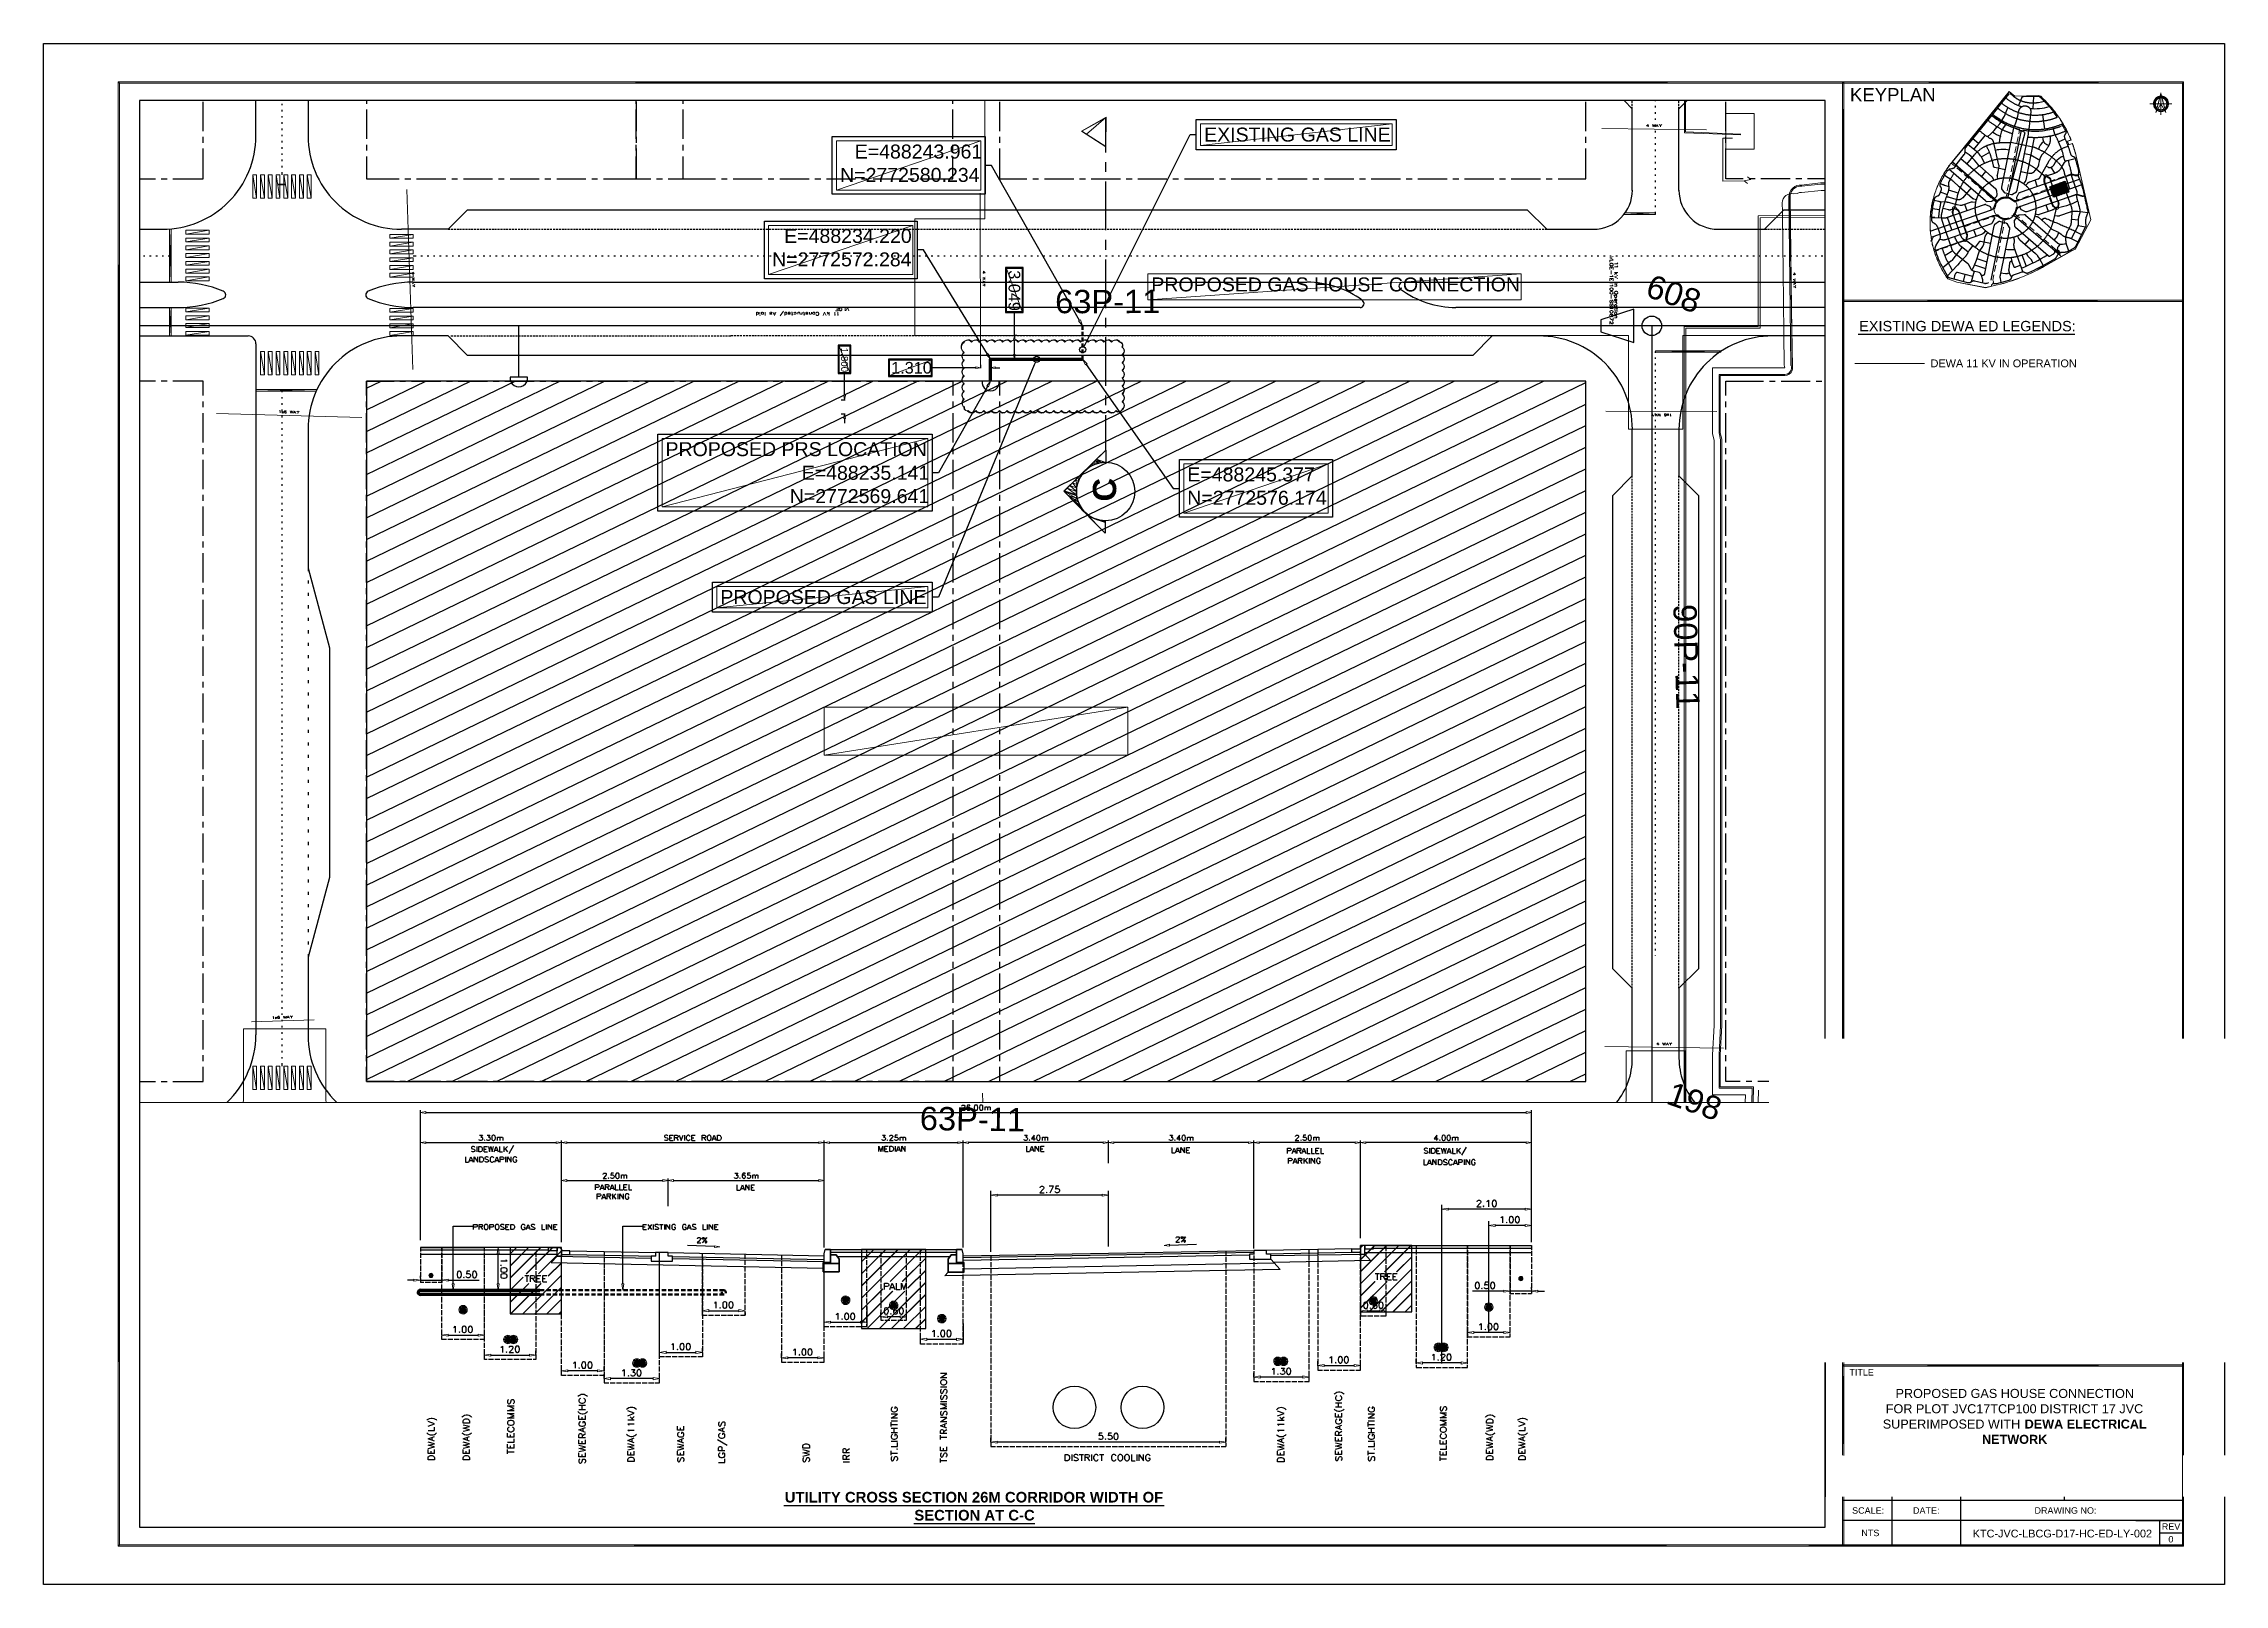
# Model space of a CAD drawing. Header units: inches. Extents: x 27 to 868, y 19 to 613.
import ezdxf

# ---------------------------------------------------------------- set-up
doc = ezdxf.new("R2010")
doc.units = ezdxf.units.IN
doc.header["$MEASUREMENT"] = 0
doc.layers.add('PDF_Geometry', color=7, linetype='Continuous')
doc.layers.add('PDF_Text', color=7, linetype='Continuous')
doc.styles.add('PDF Arial', font='arial.ttf')
doc.styles.add('PDF Arial Bold', font='arialbd.ttf')

msp = doc.modelspace()

# ---------------------------------------------------------------- texts
at = {"layer": 'PDF_Text', "attachment_point": 7, "style": 'PDF Arial'}
for s, insert, char_height in [('\\W1.000912;KEYPLAN', (723.23, 590.53), 5.1261), ('\\W1.000788;EXISTING GAS LINE', (474.19, 574.94), 5.384), ('\\W1.000893;E=488243.961', (339.43, 568.41), 5.384), ('\\W1.000860;N=2772580.234', (333.78, 559.4), 5.384), ('\\W1.000945;E=488234.220', (312.23, 535.85), 5.384), ('\\W1.000860;N=2772572.284', (307.57, 526.84), 5.384), ('\\W1.000802;PROPOSED GAS HOUSE CONNECTION', (453.82, 517.16), 5.384), ('\\W1.000751;EXISTING DEWA ED LEGENDS:', (726.79, 501.82), 3.9977), ('\\W1.001082;1.310', (353.48, 485.51), 4.4813), ('\\W1.000846;DEWA 11 KV IN OPERATION', (754.33, 487.97), 2.9983), ('\\W1.000837;PROPOSED PRS LOCATION', (266.46, 453.66), 5.384), ('\\W1.000893;E=488235.141', (318.99, 444.55), 5.384), ('\\W1.000991;E=488245.377', (467.7, 443.92), 5.384), ('\\W1.000882;N=2772569.641', (314.37, 435.55), 5.384), ('\\W1.000860;N=2772576.174', (467.68, 434.92), 5.384), ('\\W1.000830;PROPOSED GAS LINE', (287.62, 396.64), 5.384), ('\\W1.000877;TITLE', (723.01, 99.29), 2.4824), ('\\W1.000802;PROPOSED GAS HOUSE CONNECTION', (740.82, 90.59), 3.4819), ('\\W1.000805;FOR PLOT JVC17TCP100 DISTRICT 17 JVC', (737.06, 84.69), 3.4819), ('\\W1.000815;SUPERIMPOSED WITH', (735.89, 78.79), 3.4819), ('\\W1.001053;SCALE:', (724.07, 45.97), 2.4824), ('\\W1.000786;DATE:', (747.56, 46.01), 2.4824), ('\\W1.000726;DRAWING NO:', (794.4, 45.97), 2.4824), ('\\W1.000903;REV', (843.5, 39.8), 2.4824), ('\\W1.000607;NTS', (727.65, 37.32), 2.4824), ('\\W1.000748;KTC-JVC-LBCG-D17-HC-ED-LY-002', (770.57, 36.82), 2.9983), ('\\W1.001712;0', (846.03, 34.89), 2.4824)]:
    msp.add_mtext(s, dxfattribs=dict(at, insert=insert, char_height=char_height))
at = {"layer": 'PDF_Text', "attachment_point": 7, "rotation": 270, "style": 'PDF Arial'}
for s, insert, char_height in [('\\W1.001023;3.049', (398.71, 525.41), 4.4813), ('\\W1.001082;1.800', (334.15, 495.5), 2.6759)]:
    msp.add_mtext(s, dxfattribs=dict(at, insert=insert, char_height=char_height))
at = {"layer": 'PDF_Text', "color": 1, "attachment_point": 7, "style": 'PDF Arial'}
for s, insert, char_height, rotation in [('\\W1.000673;608', (643.87, 515.42), 8.9914, 340.82491), ('\\W1.000899;198', (651.88, 204.13), 8.9964, 340.73474)]:
    msp.add_mtext(s, dxfattribs=dict(at, insert=insert, char_height=char_height, rotation=rotation))
at = {"layer": 'PDF_Text', "color": 4, "attachment_point": 7, "style": 'PDF Arial'}
for s, insert, char_height, rotation in [('\\W1.000747;63P-11', (416.73, 508.71), 8.9948, 0.04775), ('\\W1.000878;90P-11', (654.96, 396.52), 8.9916, 271.76753), ('\\W1.000747;63P-11', (364.49, 193.8), 8.9956, 359.2361)]:
    msp.add_mtext(s, dxfattribs=dict(at, insert=insert, char_height=char_height, rotation=rotation))
at = {"layer": 'PDF_Text', "color": 6, "insert": (440.42, 436.28), "char_height": 8.9949, "attachment_point": 7, "rotation": 90.28648, "style": 'PDF Arial Bold'}
msp.add_mtext('\\W1.001239;C', dxfattribs=at)
at = {"layer": 'PDF_Text', "color": 1, "char_height": 3.4819, "attachment_point": 7, "style": 'PDF Arial Bold'}
for s, insert in [('\\W1.000664;NETWORK', (774.18, 72.89)), ('\\W1.000743;DEWA ELECTRICAL', (790.61, 78.79))]:
    msp.add_mtext(s, dxfattribs=dict(at, insert=insert))
at = {"layer": 'PDF_Text', "color": 6, "char_height": 4.0944, "attachment_point": 7, "style": 'PDF Arial Bold'}
for s, insert in [('\\W1.000733;UTILITY CROSS SECTION 26M CORRIDOR WIDTH OF', (312.45, 50.27)), ('\\W1.000731;SECTION AT C-C', (362.42, 43.33))]:
    msp.add_mtext(s, dxfattribs=dict(at, insert=insert))

# ---------------------------------------------------------------- linework, layer by layer
at = {"layer": 'PDF_Geometry', "lineweight": 25}
for points in [[(26.63, 612.78), (867.64, 612.78), (867.64, 229.17)], [(867.64, 52.53), (867.64, 18.77), (26.63, 18.77), (26.63, 612.78)], [(713.65, 229.17), (713.65, 590.8), (63.65, 590.8), (63.65, 40.79)], [(397.61, 526.48), (397.61, 509.14), (404.37, 509.14), (404.37, 526.48), (397.61, 526.48)], [(400.99, 500.23), (400.99, 509.14)], [(333.07, 496.58), (333.07, 485.59), (337.98, 485.59), (337.98, 496.58), (333.07, 496.58)], [(401.94, 500.23), (400.81, 500.23)], [(400.99, 492.89), (400.99, 498.42)], [(726.35, 500.72), (809.9, 500.72)], [(352.4, 484.42), (369.33, 484.42), (369.33, 491.17), (352.4, 491.17), (352.4, 484.42)], [(386.13, 487.8), (369.33, 487.8)], [(387.93, 488.92), (387.93, 487.62)], [(391.85, 488.92), (391.85, 487.62)], [(393.65, 487.8), (395.45, 487.8)], [(401.94, 491.08), (400.81, 491.08)], [(335.55, 477.3), (335.55, 485.59)], [(334.15, 475.5), (335.73, 475.5)], [(334.15, 470.1), (335.73, 470.1)], [(335.55, 468.29), (335.55, 466.49)], [(380.72, 203.11), (380.72, 203.2), (380.81, 203.38), (380.95, 203.47), (381.13, 203.56), (381.54, 203.56), (381.72, 203.47), (381.81, 203.38), (381.9, 203.2), (381.9, 202.97), (381.81, 202.79), (381.63, 202.48), (380.63, 201.53), (382.03, 201.53)], [(380.72, 203.11), (380.72, 203.2), (380.81, 203.38), (380.95, 203.47), (381.13, 203.56), (381.54, 203.56), (381.72, 203.47), (381.81, 203.38), (381.9, 203.2), (381.9, 202.97), (381.81, 202.79), (381.63, 202.48), (380.63, 201.53), (382.03, 201.53)], [(383.88, 203.29), (383.79, 203.47), (383.47, 203.56), (383.29, 203.56), (382.98, 203.47), (382.8, 203.2), (382.71, 202.7), (382.71, 202.21), (382.8, 201.8), (382.98, 201.62), (383.29, 201.53), (383.38, 201.53), (383.7, 201.62), (383.88, 201.8), (383.97, 202.12), (383.97, 202.21), (383.88, 202.48), (383.7, 202.7), (383.38, 202.79), (383.29, 202.79), (382.98, 202.7), (382.8, 202.48), (382.71, 202.21)], [(383.88, 203.29), (383.79, 203.47), (383.47, 203.56), (383.29, 203.56), (382.98, 203.47), (382.8, 203.2), (382.71, 202.7), (382.71, 202.21), (382.8, 201.8), (382.98, 201.62), (383.29, 201.53), (383.38, 201.53), (383.7, 201.62), (383.88, 201.8), (383.97, 202.12), (383.97, 202.21), (383.88, 202.48), (383.7, 202.7), (383.38, 202.79), (383.29, 202.79), (382.98, 202.7), (382.8, 202.48), (382.71, 202.21)], [(386.13, 203.56), (385.81, 203.47), (385.63, 203.2), (385.54, 202.7), (385.54, 202.39), (385.63, 201.89), (385.81, 201.62), (386.13, 201.53), (386.31, 201.53), (386.62, 201.62), (386.8, 201.89), (386.89, 202.39), (386.89, 202.7), (386.8, 203.2), (386.62, 203.47), (386.31, 203.56), (386.13, 203.56)], [(386.13, 203.56), (385.81, 203.47), (385.63, 203.2), (385.54, 202.7), (385.54, 202.39), (385.63, 201.89), (385.81, 201.62), (386.13, 201.53), (386.31, 201.53), (386.62, 201.62), (386.8, 201.89), (386.89, 202.39), (386.89, 202.7), (386.8, 203.2), (386.62, 203.47), (386.31, 203.56), (386.13, 203.56)], [(388.11, 203.56), (387.8, 203.47), (387.62, 203.2), (387.53, 202.7), (387.53, 202.39), (387.62, 201.89), (387.8, 201.62), (388.11, 201.53), (388.29, 201.53), (388.56, 201.62), (388.79, 201.89), (388.88, 202.39), (388.88, 202.7), (388.79, 203.2), (388.56, 203.47), (388.29, 203.56), (388.11, 203.56)], [(388.11, 203.56), (387.8, 203.47), (387.62, 203.2), (387.53, 202.7), (387.53, 202.39), (387.62, 201.89), (387.8, 201.62), (388.11, 201.53), (388.29, 201.53), (388.56, 201.62), (388.79, 201.89), (388.88, 202.39), (388.88, 202.7), (388.79, 203.2), (388.56, 203.47), (388.29, 203.56), (388.11, 203.56)], [(389.55, 202.88), (389.55, 201.53)], [(389.55, 202.48), (389.87, 202.79), (390.05, 202.88), (390.36, 202.88), (390.54, 202.79), (390.63, 202.48), (390.63, 201.53)], [(389.55, 202.88), (389.55, 201.53)], [(389.55, 202.48), (389.87, 202.79), (390.05, 202.88), (390.36, 202.88), (390.54, 202.79), (390.63, 202.48), (390.63, 201.53)], [(390.63, 202.48), (390.95, 202.79), (391.13, 202.88), (391.44, 202.88), (391.62, 202.79), (391.71, 202.48), (391.71, 201.53)], [(390.63, 202.48), (390.95, 202.79), (391.13, 202.88), (391.44, 202.88), (391.62, 202.79), (391.71, 202.48), (391.71, 201.53)], [(171.93, 151.49), (171.93, 201.53)], [(171.93, 151.49), (171.93, 201.53)], [(174, 200.68), (598.4, 200.68)], [(174, 200.68), (598.4, 200.68)], [(384.78, 201.71), (384.64, 201.62), (384.78, 201.53), (384.87, 201.62), (384.78, 201.71)], [(384.78, 201.71), (384.64, 201.62), (384.78, 201.53), (384.87, 201.62), (384.78, 201.71)], [(600.42, 150.68), (600.42, 201.53)], [(600.42, 150.68), (600.42, 201.53)], [(171.93, 151.49), (171.93, 189.87)], [(171.93, 151.49), (171.93, 189.87)], [(174, 189.06), (224.26, 189.06)], [(174, 189.06), (224.26, 189.06)], [(192.96, 187.25), (192.78, 187.43), (192.46, 187.52), (192.06, 187.52), (191.79, 187.43), (191.61, 187.25), (191.61, 187.07), (191.7, 186.85), (191.79, 186.76), (191.97, 186.67), (192.55, 186.49), (192.78, 186.35), (192.87, 186.26), (192.96, 186.08), (192.96, 185.77), (192.78, 185.59), (192.46, 185.5), (192.06, 185.5), (191.79, 185.59), (191.61, 185.77)], [(193.64, 187.52), (193.64, 185.5)], [(194.45, 185.5), (194.45, 187.52), (195.12, 187.52), (195.44, 187.43), (195.62, 187.25), (195.71, 187.07), (195.8, 186.76), (195.8, 186.26), (195.71, 185.99), (195.62, 185.77), (195.44, 185.59), (195.12, 185.5), (194.45, 185.5)], [(194.76, 191.94), (195.84, 191.94), (195.26, 191.13), (195.53, 191.13), (195.71, 191.04), (195.84, 190.95), (195.93, 190.63), (195.93, 190.45), (195.84, 190.14), (195.62, 189.96), (195.35, 189.87), (195.03, 189.87), (194.76, 189.96), (194.63, 190.05), (194.54, 190.27)], [(194.76, 191.94), (195.84, 191.94), (195.26, 191.13), (195.53, 191.13), (195.71, 191.04), (195.84, 190.95), (195.93, 190.63), (195.93, 190.45), (195.84, 190.14), (195.62, 189.96), (195.35, 189.87), (195.03, 189.87), (194.76, 189.96), (194.63, 190.05), (194.54, 190.27)], [(196.47, 185.5), (196.47, 187.52), (197.78, 187.52)], [(196.47, 186.58), (197.28, 186.58)], [(196.47, 185.5), (197.78, 185.5)], [(196.7, 190.05), (196.61, 189.96), (196.7, 189.87), (196.79, 189.96), (196.7, 190.05)], [(196.7, 190.05), (196.61, 189.96), (196.7, 189.87), (196.79, 189.96), (196.7, 190.05)], [(197.69, 191.94), (198.77, 191.94), (198.18, 191.13), (198.45, 191.13), (198.68, 191.04), (198.77, 190.95), (198.86, 190.63), (198.86, 190.45), (198.77, 190.14), (198.59, 189.96), (198.27, 189.87), (198, 189.87), (197.69, 189.96), (197.6, 190.05), (197.51, 190.27)], [(197.69, 191.94), (198.77, 191.94), (198.18, 191.13), (198.45, 191.13), (198.68, 191.04), (198.77, 190.95), (198.86, 190.63), (198.86, 190.45), (198.77, 190.14), (198.59, 189.96), (198.27, 189.87), (198, 189.87), (197.69, 189.96), (197.6, 190.05), (197.51, 190.27)], [(198.14, 187.52), (198.63, 185.5), (199.13, 187.52), (199.63, 185.5), (200.12, 187.52)], [(200.03, 191.94), (199.76, 191.85), (199.54, 191.53), (199.45, 191.04), (199.45, 190.77), (199.54, 190.27), (199.76, 189.96), (200.03, 189.87), (200.26, 189.87), (200.53, 189.96), (200.75, 190.27), (200.84, 190.77), (200.84, 191.04), (200.75, 191.53), (200.53, 191.85), (200.26, 191.94), (200.03, 191.94)], [(200.03, 191.94), (199.76, 191.85), (199.54, 191.53), (199.45, 191.04), (199.45, 190.77), (199.54, 190.27), (199.76, 189.96), (200.03, 189.87), (200.26, 189.87), (200.53, 189.96), (200.75, 190.27), (200.84, 190.77), (200.84, 191.04), (200.75, 191.53), (200.53, 191.85), (200.26, 191.94), (200.03, 191.94)], [(200.44, 185.5), (201.2, 187.52), (201.97, 185.5)], [(200.71, 186.17), (201.7, 186.17)], [(201.52, 191.22), (201.52, 189.87)], [(201.52, 190.86), (201.79, 191.13), (202.01, 191.22), (202.28, 191.22), (202.51, 191.13), (202.6, 190.86), (202.6, 189.87)], [(201.52, 191.22), (201.52, 189.87)], [(201.52, 190.86), (201.79, 191.13), (202.01, 191.22), (202.28, 191.22), (202.51, 191.13), (202.6, 190.86), (202.6, 189.87)], [(202.46, 187.52), (202.46, 185.5), (203.63, 185.5)], [(202.6, 190.86), (202.87, 191.13), (203.09, 191.22), (203.36, 191.22), (203.59, 191.13), (203.68, 190.86), (203.68, 189.87)], [(202.6, 190.86), (202.87, 191.13), (203.09, 191.22), (203.36, 191.22), (203.59, 191.13), (203.68, 190.86), (203.68, 189.87)], [(204.13, 187.52), (204.13, 185.5)], [(205.53, 187.52), (204.13, 186.17)], [(204.62, 186.67), (205.53, 185.5)], [(207.78, 187.93), (206.02, 184.78)], [(226.29, 150.68), (226.29, 189.87)], [(226.29, 177.93), (226.29, 189.87)], [(226.29, 150.68), (226.29, 189.87)], [(226.29, 177.93), (226.29, 189.87)], [(228.36, 189.06), (325.6, 189.06)], [(228.36, 189.06), (325.6, 189.06)], [(267.41, 191.62), (267.23, 191.85), (266.91, 191.94), (266.55, 191.94), (266.24, 191.85), (266.06, 191.62), (266.06, 191.44), (266.15, 191.22), (266.24, 191.13), (266.46, 191.04), (267.05, 190.86), (267.23, 190.77), (267.32, 190.63), (267.41, 190.45), (267.41, 190.14), (267.23, 189.96), (266.91, 189.87), (266.55, 189.87), (266.24, 189.96), (266.06, 190.14)], [(267.41, 191.62), (267.23, 191.85), (266.91, 191.94), (266.55, 191.94), (266.24, 191.85), (266.06, 191.62), (266.06, 191.44), (266.15, 191.22), (266.24, 191.13), (266.46, 191.04), (267.05, 190.86), (267.23, 190.77), (267.32, 190.63), (267.41, 190.45), (267.41, 190.14), (267.23, 189.96), (266.91, 189.87), (266.55, 189.87), (266.24, 189.96), (266.06, 190.14)], [(268.13, 189.87), (268.13, 191.94), (269.39, 191.94)], [(268.13, 189.87), (268.13, 191.94), (269.39, 191.94)], [(268.13, 190.95), (268.89, 190.95)], [(268.13, 190.95), (268.89, 190.95)], [(268.13, 189.87), (269.39, 189.87)], [(268.13, 189.87), (269.39, 189.87)], [(269.98, 189.87), (269.98, 191.94), (270.88, 191.94), (271.15, 191.85), (271.24, 191.71), (271.33, 191.53), (271.33, 191.35), (271.24, 191.13), (271.15, 191.04), (270.88, 190.95), (269.98, 190.95)], [(269.98, 189.87), (269.98, 191.94), (270.88, 191.94), (271.15, 191.85), (271.24, 191.71), (271.33, 191.53), (271.33, 191.35), (271.24, 191.13), (271.15, 191.04), (270.88, 190.95), (269.98, 190.95)], [(270.65, 190.95), (271.33, 189.87)], [(270.65, 190.95), (271.33, 189.87)], [(271.73, 191.94), (272.54, 189.87), (273.31, 191.94)], [(271.73, 191.94), (272.54, 189.87), (273.31, 191.94)], [(273.8, 191.94), (273.8, 189.87)], [(273.8, 191.94), (273.8, 189.87)], [(275.97, 191.44), (275.88, 191.62), (275.65, 191.85), (275.47, 191.94), (275.06, 191.94), (274.88, 191.85), (274.66, 191.62), (274.57, 191.44), (274.48, 191.13), (274.48, 190.63), (274.57, 190.36), (274.66, 190.14), (274.88, 189.96), (275.06, 189.87), (275.47, 189.87), (275.65, 189.96), (275.88, 190.14), (275.97, 190.36)], [(275.97, 191.44), (275.88, 191.62), (275.65, 191.85), (275.47, 191.94), (275.06, 191.94), (274.88, 191.85), (274.66, 191.62), (274.57, 191.44), (274.48, 191.13), (274.48, 190.63), (274.57, 190.36), (274.66, 190.14), (274.88, 189.96), (275.06, 189.87), (275.47, 189.87), (275.65, 189.96), (275.88, 190.14), (275.97, 190.36)], [(276.64, 189.87), (276.64, 191.94), (277.9, 191.94)], [(276.64, 189.87), (276.64, 191.94), (277.9, 191.94)], [(276.64, 190.95), (277.41, 190.95)], [(276.64, 190.95), (277.41, 190.95)], [(276.64, 189.87), (277.9, 189.87)], [(276.64, 189.87), (277.9, 189.87)], [(280.56, 189.87), (280.56, 191.94), (281.46, 191.94), (281.73, 191.85), (281.87, 191.71), (281.96, 191.53), (281.96, 191.35), (281.87, 191.13), (281.73, 191.04), (281.46, 190.95), (280.56, 190.95)], [(280.56, 189.87), (280.56, 191.94), (281.46, 191.94), (281.73, 191.85), (281.87, 191.71), (281.96, 191.53), (281.96, 191.35), (281.87, 191.13), (281.73, 191.04), (281.46, 190.95), (280.56, 190.95)], [(281.23, 190.95), (281.96, 189.87)], [(281.23, 190.95), (281.96, 189.87)], [(283.13, 191.94), (282.9, 191.85), (282.72, 191.62), (282.63, 191.44), (282.54, 191.13), (282.54, 190.63), (282.63, 190.36), (282.72, 190.14), (282.9, 189.96), (283.13, 189.87), (283.53, 189.87), (283.71, 189.96), (283.89, 190.14), (283.98, 190.36), (284.12, 190.63), (284.12, 191.13), (283.98, 191.44), (283.89, 191.62), (283.71, 191.85), (283.53, 191.94), (283.13, 191.94)], [(283.13, 191.94), (282.9, 191.85), (282.72, 191.62), (282.63, 191.44), (282.54, 191.13), (282.54, 190.63), (282.63, 190.36), (282.72, 190.14), (282.9, 189.96), (283.13, 189.87), (283.53, 189.87), (283.71, 189.96), (283.89, 190.14), (283.98, 190.36), (284.12, 190.63), (284.12, 191.13), (283.98, 191.44), (283.89, 191.62), (283.71, 191.85), (283.53, 191.94), (283.13, 191.94)], [(284.48, 189.87), (285.29, 191.94), (286.05, 189.87)], [(284.48, 189.87), (285.29, 191.94), (286.05, 189.87)], [(284.79, 190.54), (285.78, 190.54)], [(284.79, 190.54), (285.78, 190.54)], [(286.55, 189.87), (286.55, 191.94), (287.22, 191.94), (287.54, 191.85), (287.72, 191.62), (287.81, 191.44), (287.95, 191.13), (287.95, 190.63), (287.81, 190.36), (287.72, 190.14), (287.54, 189.96), (287.22, 189.87), (286.55, 189.87)], [(286.55, 189.87), (286.55, 191.94), (287.22, 191.94), (287.54, 191.85), (287.72, 191.62), (287.81, 191.44), (287.95, 191.13), (287.95, 190.63), (287.81, 190.36), (287.72, 190.14), (287.54, 189.96), (287.22, 189.87), (286.55, 189.87)], [(327.67, 148.66), (327.67, 189.87)], [(327.67, 152.71), (327.67, 189.87)], [(327.67, 148.66), (327.67, 189.87)], [(327.67, 152.71), (327.67, 189.87)], [(329.74, 189.06), (379.19, 189.06)], [(329.74, 189.06), (379.19, 189.06)], [(348.75, 185.63), (348.75, 187.71), (349.51, 185.63), (350.32, 187.71), (350.32, 185.63)], [(350.1, 191.94), (351.18, 191.94), (350.59, 191.13), (350.86, 191.13), (351.04, 191.04), (351.18, 190.95), (351.27, 190.63), (351.27, 190.45), (351.18, 190.14), (350.95, 189.96), (350.68, 189.87), (350.37, 189.87), (350.1, 189.96), (350.01, 190.05), (349.87, 190.27)], [(350.1, 191.94), (351.18, 191.94), (350.59, 191.13), (350.86, 191.13), (351.04, 191.04), (351.18, 190.95), (351.27, 190.63), (351.27, 190.45), (351.18, 190.14), (350.95, 189.96), (350.68, 189.87), (350.37, 189.87), (350.1, 189.96), (350.01, 190.05), (349.87, 190.27)], [(351.09, 185.63), (351.09, 187.71), (352.35, 187.71)], [(351.09, 186.71), (351.85, 186.71)], [(351.09, 185.63), (352.35, 185.63)], [(352.04, 190.05), (351.95, 189.96), (352.04, 189.87), (352.13, 189.96), (352.04, 190.05)], [(352.04, 190.05), (351.95, 189.96), (352.04, 189.87), (352.13, 189.96), (352.04, 190.05)], [(352.94, 191.44), (352.94, 191.53), (353.03, 191.71), (353.12, 191.85), (353.34, 191.94), (353.7, 191.94), (353.93, 191.85), (354.02, 191.71), (354.11, 191.53), (354.11, 191.35), (354.02, 191.13), (353.79, 190.86), (352.85, 189.87), (354.2, 189.87)], [(352.94, 191.44), (352.94, 191.53), (353.03, 191.71), (353.12, 191.85), (353.34, 191.94), (353.7, 191.94), (353.93, 191.85), (354.02, 191.71), (354.11, 191.53), (354.11, 191.35), (354.02, 191.13), (353.79, 190.86), (352.85, 189.87), (354.2, 189.87)], [(352.94, 185.63), (352.94, 187.71), (353.66, 187.71), (353.93, 187.61), (354.15, 187.39), (354.24, 187.21), (354.33, 186.94), (354.33, 186.44), (354.24, 186.13), (354.15, 185.95), (353.93, 185.72), (353.66, 185.63), (352.94, 185.63)], [(355.95, 191.94), (355.01, 191.94), (354.87, 191.04), (355.01, 191.13), (355.28, 191.22), (355.59, 191.22), (355.86, 191.13), (356.09, 190.95), (356.18, 190.63), (356.18, 190.45), (356.09, 190.14), (355.86, 189.96), (355.59, 189.87), (355.28, 189.87), (355.01, 189.96), (354.87, 190.05), (354.78, 190.27)], [(355.95, 191.94), (355.01, 191.94), (354.87, 191.04), (355.01, 191.13), (355.28, 191.22), (355.59, 191.22), (355.86, 191.13), (356.09, 190.95), (356.18, 190.63), (356.18, 190.45), (356.09, 190.14), (355.86, 189.96), (355.59, 189.87), (355.28, 189.87), (355.01, 189.96), (354.87, 190.05), (354.78, 190.27)], [(355.01, 187.71), (355.01, 185.63)], [(355.5, 185.63), (356.27, 187.71), (357.08, 185.63)], [(355.82, 186.35), (356.76, 186.35)], [(356.85, 191.22), (356.85, 189.87)], [(356.85, 190.86), (357.17, 191.13), (357.35, 191.22), (357.62, 191.22), (357.85, 191.13), (357.94, 190.86), (357.94, 189.87)], [(356.85, 191.22), (356.85, 189.87)], [(356.85, 190.86), (357.17, 191.13), (357.35, 191.22), (357.62, 191.22), (357.85, 191.13), (357.94, 190.86), (357.94, 189.87)], [(357.57, 185.63), (357.57, 187.71), (358.93, 185.63), (358.93, 187.71)], [(357.94, 190.86), (358.25, 191.13), (358.43, 191.22), (358.7, 191.22), (358.93, 191.13), (359.02, 190.86), (359.02, 189.87)], [(357.94, 190.86), (358.25, 191.13), (358.43, 191.22), (358.7, 191.22), (358.93, 191.13), (359.02, 190.86), (359.02, 189.87)], [(381.22, 148.66), (381.22, 189.87)], [(381.22, 152.71), (381.22, 189.87)], [(381.22, 148.66), (381.22, 189.87)], [(381.22, 152.71), (381.22, 189.87)], [(435.22, 189.06), (383.29, 189.06)], [(435.22, 189.06), (383.29, 189.06)], [(404.87, 191.94), (405.95, 191.94), (405.36, 191.13), (405.68, 191.13), (405.86, 191.04), (405.95, 190.95), (406.08, 190.63), (406.08, 190.45), (405.95, 190.14), (405.77, 189.96), (405.5, 189.87), (405.18, 189.87), (404.87, 189.96), (404.78, 190.05), (404.69, 190.27)], [(404.87, 191.94), (405.95, 191.94), (405.36, 191.13), (405.68, 191.13), (405.86, 191.04), (405.95, 190.95), (406.08, 190.63), (406.08, 190.45), (405.95, 190.14), (405.77, 189.96), (405.5, 189.87), (405.18, 189.87), (404.87, 189.96), (404.78, 190.05), (404.69, 190.27)], [(405.63, 187.71), (405.63, 185.63), (406.8, 185.63)], [(406.85, 190.05), (406.76, 189.96), (406.85, 189.87), (406.94, 189.96), (406.85, 190.05)], [(406.85, 190.05), (406.76, 189.96), (406.85, 189.87), (406.94, 189.96), (406.85, 190.05)], [(406.98, 185.63), (407.79, 187.71), (408.56, 185.63)], [(407.3, 186.31), (408.29, 186.31)], [(408.6, 189.87), (408.6, 191.94), (407.61, 190.54), (409.1, 190.54)], [(408.6, 189.87), (408.6, 191.94), (407.61, 190.54), (409.1, 190.54)], [(409.05, 185.63), (409.05, 187.71), (410.45, 185.63), (410.45, 187.71)], [(410.18, 191.94), (409.91, 191.85), (409.68, 191.53), (409.59, 191.04), (409.59, 190.77), (409.68, 190.27), (409.91, 189.96), (410.18, 189.87), (410.36, 189.87), (410.68, 189.96), (410.86, 190.27), (410.99, 190.77), (410.99, 191.04), (410.86, 191.53), (410.68, 191.85), (410.36, 191.94), (410.18, 191.94)], [(410.18, 191.94), (409.91, 191.85), (409.68, 191.53), (409.59, 191.04), (409.59, 190.77), (409.68, 190.27), (409.91, 189.96), (410.18, 189.87), (410.36, 189.87), (410.68, 189.96), (410.86, 190.27), (410.99, 190.77), (410.99, 191.04), (410.86, 191.53), (410.68, 191.85), (410.36, 191.94), (410.18, 191.94)], [(411.22, 185.63), (411.22, 187.71), (412.48, 187.71)], [(411.22, 186.71), (412.03, 186.71)], [(411.22, 185.63), (412.48, 185.63)], [(411.67, 191.22), (411.67, 189.87)], [(411.67, 190.86), (411.94, 191.13), (412.16, 191.22), (412.43, 191.22), (412.66, 191.13), (412.75, 190.86), (412.75, 189.87)], [(411.67, 191.22), (411.67, 189.87)], [(411.67, 190.86), (411.94, 191.13), (412.16, 191.22), (412.43, 191.22), (412.66, 191.13), (412.75, 190.86), (412.75, 189.87)], [(412.75, 190.86), (413.02, 191.13), (413.24, 191.22), (413.51, 191.22), (413.74, 191.13), (413.83, 190.86), (413.83, 189.87)], [(412.75, 190.86), (413.02, 191.13), (413.24, 191.22), (413.51, 191.22), (413.74, 191.13), (413.83, 190.86), (413.83, 189.87)], [(437.29, 181.17), (437.29, 189.87)], [(437.29, 181.17), (437.29, 189.87)], [(437.29, 181.17), (437.29, 189.87)], [(437.29, 181.17), (437.29, 189.87)], [(491.25, 189.06), (439.32, 189.06)], [(491.25, 189.06), (439.32, 189.06)], [(460.94, 191.94), (462.02, 191.94), (461.43, 191.13), (461.7, 191.13), (461.93, 191.04), (462.02, 190.95), (462.11, 190.63), (462.11, 190.45), (462.02, 190.14), (461.79, 189.96), (461.52, 189.87), (461.21, 189.87), (460.94, 189.96), (460.85, 190.05), (460.71, 190.27)], [(460.94, 191.94), (462.02, 191.94), (461.43, 191.13), (461.7, 191.13), (461.93, 191.04), (462.02, 190.95), (462.11, 190.63), (462.11, 190.45), (462.02, 190.14), (461.79, 189.96), (461.52, 189.87), (461.21, 189.87), (460.94, 189.96), (460.85, 190.05), (460.71, 190.27)], [(461.75, 187.21), (461.75, 185.14), (462.92, 185.14)], [(462.87, 190.05), (462.78, 189.96), (462.87, 189.87), (462.96, 189.96), (462.87, 190.05)], [(462.87, 190.05), (462.78, 189.96), (462.87, 189.87), (462.96, 189.96), (462.87, 190.05)], [(463.14, 185.14), (463.91, 187.21), (464.68, 185.14)], [(463.42, 185.81), (464.41, 185.81)], [(464.63, 189.87), (464.63, 191.94), (463.69, 190.54), (465.13, 190.54)], [(464.63, 189.87), (464.63, 191.94), (463.69, 190.54), (465.13, 190.54)], [(465.17, 185.14), (465.17, 187.21), (466.57, 185.14), (466.57, 187.21)], [(466.21, 191.94), (465.94, 191.85), (465.71, 191.53), (465.62, 191.04), (465.62, 190.77), (465.71, 190.27), (465.94, 189.96), (466.21, 189.87), (466.43, 189.87), (466.7, 189.96), (466.93, 190.27), (467.02, 190.77), (467.02, 191.04), (466.93, 191.53), (466.7, 191.85), (466.43, 191.94), (466.21, 191.94)], [(466.21, 191.94), (465.94, 191.85), (465.71, 191.53), (465.62, 191.04), (465.62, 190.77), (465.71, 190.27), (465.94, 189.96), (466.21, 189.87), (466.43, 189.87), (466.7, 189.96), (466.93, 190.27), (467.02, 190.77), (467.02, 191.04), (466.93, 191.53), (466.7, 191.85), (466.43, 191.94), (466.21, 191.94)], [(467.33, 185.14), (467.33, 187.21), (468.64, 187.21)], [(467.33, 186.22), (468.14, 186.22)], [(467.33, 185.14), (468.64, 185.14)], [(467.69, 191.22), (467.69, 189.87)], [(467.69, 190.86), (468.01, 191.13), (468.19, 191.22), (468.46, 191.22), (468.68, 191.13), (468.77, 190.86), (468.77, 189.87)], [(467.69, 191.22), (467.69, 189.87)], [(467.69, 190.86), (468.01, 191.13), (468.19, 191.22), (468.46, 191.22), (468.68, 191.13), (468.77, 190.86), (468.77, 189.87)], [(468.77, 190.86), (469.09, 191.13), (469.27, 191.22), (469.54, 191.22), (469.77, 191.13), (469.86, 190.86), (469.86, 189.87)], [(468.77, 190.86), (469.09, 191.13), (469.27, 191.22), (469.54, 191.22), (469.77, 191.13), (469.86, 190.86), (469.86, 189.87)], [(493.32, 181.17), (493.32, 189.87)], [(493.32, 181.17), (493.32, 189.87)], [(493.32, 148.3), (493.32, 189.87)], [(532.46, 189.06), (495.39, 189.06)], [(506.29, 184.91), (506.29, 186.98), (507.19, 186.98), (507.46, 186.89), (507.6, 186.76), (507.69, 186.58), (507.69, 186.31), (507.6, 186.08), (507.46, 185.99), (507.19, 185.9), (506.29, 185.9)], [(508.09, 184.91), (508.86, 186.98), (509.62, 184.91)], [(508.36, 185.59), (509.35, 185.59)], [(509.44, 191.44), (509.44, 191.53), (509.53, 191.71), (509.62, 191.8), (509.85, 191.94), (510.26, 191.94), (510.44, 191.8), (510.53, 191.71), (510.62, 191.53), (510.62, 191.35), (510.53, 191.13), (510.35, 190.86), (509.35, 189.87), (510.71, 189.87)], [(510.12, 184.91), (510.12, 186.98), (511.02, 186.98), (511.29, 186.89), (511.43, 186.76), (511.52, 186.58), (511.52, 186.4), (511.43, 186.17), (511.29, 186.08), (511.02, 185.99), (510.12, 185.99)], [(510.8, 185.99), (511.52, 184.91)], [(511.52, 190.05), (511.43, 189.96), (511.52, 189.87), (511.61, 189.96), (511.52, 190.05)], [(511.88, 184.91), (512.69, 186.98), (513.45, 184.91)], [(512.19, 185.59), (513.18, 185.59)], [(513.45, 191.94), (512.51, 191.94), (512.37, 191.04), (512.51, 191.13), (512.78, 191.22), (513.09, 191.22), (513.36, 191.13), (513.59, 190.95), (513.68, 190.63), (513.68, 190.45), (513.59, 190.14), (513.36, 189.96), (513.09, 189.87), (512.78, 189.87), (512.51, 189.96), (512.37, 190.05), (512.28, 190.27)], [(513.95, 186.98), (513.95, 184.91), (515.12, 184.91)], [(514.85, 191.94), (514.53, 191.8), (514.35, 191.53), (514.26, 191.04), (514.26, 190.77), (514.35, 190.27), (514.53, 189.96), (514.85, 189.87), (515.03, 189.87), (515.34, 189.96), (515.52, 190.27), (515.61, 190.77), (515.61, 191.04), (515.52, 191.53), (515.34, 191.8), (515.03, 191.94), (514.85, 191.94)], [(515.61, 186.98), (515.61, 184.91), (516.79, 184.91)], [(516.34, 191.22), (516.34, 189.87)], [(516.34, 190.86), (516.61, 191.13), (516.79, 191.22), (517.1, 191.22), (517.28, 191.13), (517.42, 190.86), (517.42, 189.87)], [(517.28, 184.91), (517.28, 186.98), (518.59, 186.98)], [(517.28, 185.99), (518.09, 185.99)], [(517.42, 190.86), (517.69, 191.13), (517.87, 191.22), (518.18, 191.22), (518.36, 191.13), (518.45, 190.86), (518.45, 189.87)], [(519.17, 186.98), (519.17, 184.91), (520.34, 184.91)], [(534.53, 152.26), (534.53, 189.87)], [(534.53, 152.26), (534.53, 189.87)], [(598.4, 189.06), (536.56, 189.06)], [(560.43, 186.62), (560.2, 186.85), (559.93, 186.94), (559.53, 186.94), (559.26, 186.85), (559.03, 186.62), (559.03, 186.44), (559.12, 186.26), (559.26, 186.13), (559.44, 186.04), (560.02, 185.86), (560.2, 185.77), (560.34, 185.68), (560.43, 185.45), (560.43, 185.18), (560.2, 184.96), (559.93, 184.87), (559.53, 184.87), (559.26, 184.96), (559.03, 185.18)], [(561.1, 186.94), (561.1, 184.87)], [(561.87, 184.87), (561.87, 186.94), (562.59, 186.94), (562.86, 186.85), (563.09, 186.62), (563.18, 186.44), (563.27, 186.13), (563.27, 185.68), (563.18, 185.36), (563.09, 185.18), (562.86, 184.96), (562.59, 184.87), (561.87, 184.87)], [(563.9, 189.87), (563.9, 191.94), (562.9, 190.54), (564.39, 190.54)], [(563.94, 184.87), (563.94, 186.94), (565.25, 186.94)], [(563.94, 185.95), (564.75, 185.95)], [(565.07, 190.05), (564.98, 189.96), (565.07, 189.87), (565.16, 189.96), (565.07, 190.05)], [(565.61, 186.94), (566.1, 184.87), (566.6, 186.94), (567.09, 184.87), (567.59, 186.94)], [(566.46, 191.94), (566.15, 191.8), (565.97, 191.53), (565.88, 191.04), (565.88, 190.77), (565.97, 190.27), (566.15, 189.96), (566.46, 189.87), (566.64, 189.87), (566.96, 189.96), (567.14, 190.27), (567.23, 190.77), (567.23, 191.04), (567.14, 191.53), (566.96, 191.8), (566.64, 191.94), (566.46, 191.94)], [(568.4, 191.94), (568.13, 191.8), (567.9, 191.53), (567.81, 191.04), (567.81, 190.77), (567.9, 190.27), (568.13, 189.96), (568.4, 189.87), (568.62, 189.87), (568.9, 189.96), (569.08, 190.27), (569.21, 190.77), (569.21, 191.04), (569.08, 191.53), (568.9, 191.8), (568.62, 191.94), (568.4, 191.94)], [(567.86, 184.87), (568.67, 186.94), (569.44, 184.87)], [(568.17, 185.54), (569.17, 185.54)], [(569.89, 191.22), (569.89, 189.87)], [(569.89, 190.86), (570.16, 191.13), (570.38, 191.22), (570.65, 191.22), (570.88, 191.13), (570.97, 190.86), (570.97, 189.87)], [(569.93, 186.94), (569.93, 184.87), (571.1, 184.87)], [(570.97, 190.86), (571.24, 191.13), (571.46, 191.22), (571.73, 191.22), (571.96, 191.13), (572.05, 190.86), (572.05, 189.87)], [(571.6, 186.94), (571.6, 184.87)], [(572.99, 186.94), (571.6, 185.54)], [(572.09, 186.04), (572.99, 184.87)], [(575.25, 187.34), (573.44, 184.19)], [(600.42, 181.17), (600.42, 189.87)], [(189.27, 183.61), (189.27, 181.53), (190.48, 181.53)], [(190.66, 181.53), (191.43, 183.61), (192.24, 181.53)], [(190.93, 182.21), (191.92, 182.21)], [(192.73, 181.53), (192.73, 183.61), (194.09, 181.53), (194.09, 183.61)], [(194.9, 181.53), (194.9, 183.61), (195.57, 183.61), (195.84, 183.52), (196.07, 183.29), (196.16, 183.11), (196.25, 182.84), (196.25, 182.35), (196.16, 182.03), (196.07, 181.85), (195.84, 181.62), (195.57, 181.53), (194.9, 181.53)], [(198.23, 183.29), (198, 183.52), (197.73, 183.61), (197.33, 183.61), (197.01, 183.52), (196.83, 183.29), (196.83, 183.11), (196.92, 182.93), (197.01, 182.84), (197.24, 182.71), (197.82, 182.53), (198, 182.44), (198.09, 182.35), (198.23, 182.12), (198.23, 181.85), (198, 181.62), (197.73, 181.53), (197.33, 181.53), (197.01, 181.62), (196.83, 181.85)], [(200.26, 183.11), (200.17, 183.29), (199.99, 183.52), (199.76, 183.61), (199.4, 183.61), (199.17, 183.52), (198.99, 183.29), (198.9, 183.11), (198.81, 182.84), (198.81, 182.35), (198.9, 182.03), (198.99, 181.85), (199.17, 181.62), (199.4, 181.53), (199.76, 181.53), (199.99, 181.62), (200.17, 181.85), (200.26, 182.03)], [(200.66, 181.53), (201.43, 183.61), (202.24, 181.53)], [(200.98, 182.21), (201.92, 182.21)], [(202.73, 181.53), (202.73, 183.61), (203.59, 183.61), (203.9, 183.52), (203.99, 183.43), (204.08, 183.2), (204.08, 182.93), (203.99, 182.71), (203.9, 182.62), (203.59, 182.53), (202.73, 182.53)], [(204.8, 183.61), (204.8, 181.53)], [(205.57, 181.53), (205.57, 183.61), (206.92, 181.53), (206.92, 183.61)], [(209.08, 183.11), (208.99, 183.29), (208.81, 183.52), (208.63, 183.61), (208.23, 183.61), (208, 183.52), (207.82, 183.29), (207.73, 183.11), (207.64, 182.84), (207.64, 182.35), (207.73, 182.03), (207.82, 181.85), (208, 181.62), (208.23, 181.53), (208.63, 181.53), (208.81, 181.62), (208.99, 181.85), (209.08, 182.03), (209.08, 182.35), (208.63, 182.35)], [(242.46, 176.85), (242.46, 176.94), (242.55, 177.17), (242.64, 177.26), (242.82, 177.35), (243.22, 177.35), (243.4, 177.26), (243.54, 177.17), (243.63, 176.94), (243.63, 176.76), (243.54, 176.58), (243.31, 176.27), (242.37, 175.27), (243.72, 175.27)], [(242.46, 176.85), (242.46, 176.94), (242.55, 177.17), (242.64, 177.26), (242.82, 177.35), (243.22, 177.35), (243.4, 177.26), (243.54, 177.17), (243.63, 176.94), (243.63, 176.76), (243.54, 176.58), (243.31, 176.27), (242.37, 175.27), (243.72, 175.27)], [(246.47, 177.35), (245.47, 177.35), (245.38, 176.49), (245.47, 176.58), (245.79, 176.67), (246.06, 176.67), (246.38, 176.58), (246.56, 176.36), (246.65, 176.09), (246.65, 175.9), (246.56, 175.59), (246.38, 175.41), (246.06, 175.27), (245.79, 175.27), (245.47, 175.41), (245.38, 175.5), (245.29, 175.68)], [(246.47, 177.35), (245.47, 177.35), (245.38, 176.49), (245.47, 176.58), (245.79, 176.67), (246.06, 176.67), (246.38, 176.58), (246.56, 176.36), (246.65, 176.09), (246.65, 175.9), (246.56, 175.59), (246.38, 175.41), (246.06, 175.27), (245.79, 175.27), (245.47, 175.41), (245.38, 175.5), (245.29, 175.68)], [(247.86, 177.35), (247.55, 177.26), (247.37, 176.94), (247.23, 176.49), (247.23, 176.18), (247.37, 175.68), (247.55, 175.41), (247.86, 175.27), (248.04, 175.27), (248.31, 175.41), (248.54, 175.68), (248.63, 176.18), (248.63, 176.49), (248.54, 176.94), (248.31, 177.26), (248.04, 177.35), (247.86, 177.35)], [(247.86, 177.35), (247.55, 177.26), (247.37, 176.94), (247.23, 176.49), (247.23, 176.18), (247.37, 175.68), (247.55, 175.41), (247.86, 175.27), (248.04, 175.27), (248.31, 175.41), (248.54, 175.68), (248.63, 176.18), (248.63, 176.49), (248.54, 176.94), (248.31, 177.26), (248.04, 177.35), (247.86, 177.35)], [(249.3, 176.67), (249.3, 175.27)], [(249.3, 176.27), (249.62, 176.58), (249.8, 176.67), (250.11, 176.67), (250.29, 176.58), (250.38, 176.27), (250.38, 175.27)], [(249.3, 176.67), (249.3, 175.27)], [(249.3, 176.27), (249.62, 176.58), (249.8, 176.67), (250.11, 176.67), (250.29, 176.58), (250.38, 176.27), (250.38, 175.27)], [(250.38, 176.27), (250.7, 176.58), (250.88, 176.67), (251.19, 176.67), (251.37, 176.58), (251.46, 176.27), (251.46, 175.27)], [(250.38, 176.27), (250.7, 176.58), (250.88, 176.67), (251.19, 176.67), (251.37, 176.58), (251.46, 176.27), (251.46, 175.27)], [(293.22, 177.35), (294.3, 177.35), (293.71, 176.58), (294.03, 176.58), (294.21, 176.49), (294.3, 176.36), (294.39, 176.09), (294.39, 175.9), (294.3, 175.59), (294.12, 175.41), (293.8, 175.27), (293.53, 175.27), (293.22, 175.41), (293.12, 175.5), (293.03, 175.68)], [(293.22, 177.35), (294.3, 177.35), (293.71, 176.58), (294.03, 176.58), (294.21, 176.49), (294.3, 176.36), (294.39, 176.09), (294.39, 175.9), (294.3, 175.59), (294.12, 175.41), (293.8, 175.27), (293.53, 175.27), (293.22, 175.41), (293.12, 175.5), (293.03, 175.68)], [(297.22, 177.08), (297.13, 177.26), (296.86, 177.35), (296.64, 177.35), (296.37, 177.26), (296.19, 176.94), (296.05, 176.49), (296.05, 176), (296.19, 175.59), (296.37, 175.41), (296.64, 175.27), (296.77, 175.27), (297.04, 175.41), (297.22, 175.59), (297.36, 175.9), (297.36, 176), (297.22, 176.27), (297.04, 176.49), (296.77, 176.58), (296.64, 176.58), (296.37, 176.49), (296.19, 176.27), (296.05, 176)], [(297.22, 177.08), (297.13, 177.26), (296.86, 177.35), (296.64, 177.35), (296.37, 177.26), (296.19, 176.94), (296.05, 176.49), (296.05, 176), (296.19, 175.59), (296.37, 175.41), (296.64, 175.27), (296.77, 175.27), (297.04, 175.41), (297.22, 175.59), (297.36, 175.9), (297.36, 176), (297.22, 176.27), (297.04, 176.49), (296.77, 176.58), (296.64, 176.58), (296.37, 176.49), (296.19, 176.27), (296.05, 176)], [(299.12, 177.35), (298.12, 177.35), (298.03, 176.49), (298.12, 176.58), (298.44, 176.67), (298.71, 176.67), (299.02, 176.58), (299.21, 176.36), (299.3, 176.09), (299.3, 175.9), (299.21, 175.59), (299.02, 175.41), (298.71, 175.27), (298.44, 175.27), (298.12, 175.41), (298.03, 175.5), (297.94, 175.68)], [(299.12, 177.35), (298.12, 177.35), (298.03, 176.49), (298.12, 176.58), (298.44, 176.67), (298.71, 176.67), (299.02, 176.58), (299.21, 176.36), (299.3, 176.09), (299.3, 175.9), (299.21, 175.59), (299.02, 175.41), (298.71, 175.27), (298.44, 175.27), (298.12, 175.41), (298.03, 175.5), (297.94, 175.68)], [(299.97, 176.67), (299.97, 175.27)], [(299.97, 176.27), (300.29, 176.58), (300.47, 176.67), (300.78, 176.67), (300.96, 176.58), (301.05, 176.27), (301.05, 175.27)], [(299.97, 176.67), (299.97, 175.27)], [(299.97, 176.27), (300.29, 176.58), (300.47, 176.67), (300.78, 176.67), (300.96, 176.58), (301.05, 176.27), (301.05, 175.27)], [(301.05, 176.27), (301.37, 176.58), (301.55, 176.67), (301.86, 176.67), (302.04, 176.58), (302.13, 176.27), (302.13, 175.27)], [(301.05, 176.27), (301.37, 176.58), (301.55, 176.67), (301.86, 176.67), (302.04, 176.58), (302.13, 176.27), (302.13, 175.27)], [(506.74, 181.04), (506.74, 183.11), (507.6, 183.11), (507.91, 182.98), (508, 182.89), (508.09, 182.71), (508.09, 182.39), (508, 182.21), (507.91, 182.12), (507.6, 182.03), (506.74, 182.03)], [(508.5, 181.04), (509.26, 183.11), (510.07, 181.04)], [(508.81, 181.71), (509.76, 181.71)], [(510.57, 181.04), (510.57, 183.11), (511.43, 183.11), (511.74, 182.98), (511.83, 182.89), (511.92, 182.71), (511.92, 182.48), (511.83, 182.3), (511.74, 182.21), (511.43, 182.12), (510.57, 182.12)], [(511.25, 182.12), (511.92, 181.04)], [(512.6, 183.11), (512.6, 181.04)], [(513.99, 183.11), (512.6, 181.71)], [(513.09, 182.21), (513.99, 181.04)], [(514.67, 183.11), (514.67, 181.04)], [(515.48, 181.04), (515.48, 183.11), (516.83, 181.04), (516.83, 183.11)], [(517.28, 184.91), (518.59, 184.91)], [(518.99, 182.62), (518.9, 182.8), (518.72, 182.98), (518.5, 183.11), (518.09, 183.11), (517.91, 182.98), (517.73, 182.8), (517.64, 182.62), (517.51, 182.3), (517.51, 181.81), (517.64, 181.53), (517.73, 181.31), (517.91, 181.13), (518.09, 181.04), (518.5, 181.04), (518.72, 181.13), (518.9, 181.31), (518.99, 181.53), (518.99, 181.81), (518.5, 181.81)], [(558.94, 182.53), (558.94, 180.45), (560.11, 180.45)], [(560.29, 180.45), (561.06, 182.53), (561.87, 180.45)], [(560.61, 181.17), (561.55, 181.17)], [(562.36, 180.45), (562.36, 182.53), (563.72, 180.45), (563.72, 182.53)], [(563.94, 184.87), (565.25, 184.87)], [(564.53, 180.45), (564.53, 182.53), (565.2, 182.53), (565.47, 182.44), (565.7, 182.21), (565.79, 182.03), (565.88, 181.76), (565.88, 181.26), (565.79, 180.95), (565.7, 180.77), (565.47, 180.54), (565.2, 180.45), (564.53, 180.45)], [(567.86, 182.21), (567.63, 182.44), (567.36, 182.53), (566.96, 182.53), (566.69, 182.44), (566.46, 182.21), (566.46, 182.03), (566.55, 181.85), (566.69, 181.76), (566.87, 181.62), (567.45, 181.44), (567.63, 181.35), (567.77, 181.26), (567.86, 181.04), (567.86, 180.77), (567.63, 180.54), (567.36, 180.45), (566.96, 180.45), (566.69, 180.54), (566.46, 180.77)], [(569.89, 182.03), (569.8, 182.21), (569.62, 182.44), (569.44, 182.53), (569.03, 182.53), (568.85, 182.44), (568.62, 182.21), (568.53, 182.03), (568.44, 181.76), (568.44, 181.26), (568.53, 180.95), (568.62, 180.77), (568.85, 180.54), (569.03, 180.45), (569.44, 180.45), (569.62, 180.54), (569.8, 180.77), (569.89, 180.95)], [(570.29, 180.45), (571.1, 182.53), (571.87, 180.45)], [(570.61, 181.17), (571.6, 181.17)], [(572.36, 180.45), (572.36, 182.53), (573.26, 182.53), (573.53, 182.44), (573.62, 182.35), (573.71, 182.12), (573.71, 181.85), (573.62, 181.62), (573.53, 181.53), (573.26, 181.44), (572.36, 181.44)], [(574.43, 182.53), (574.43, 180.45)], [(575.2, 180.45), (575.2, 182.53), (576.6, 180.45), (576.6, 182.53)], [(578.76, 182.03), (578.62, 182.21), (578.44, 182.44), (578.26, 182.53), (577.86, 182.53), (577.68, 182.44), (577.45, 182.21), (577.36, 182.03), (577.27, 181.76), (577.27, 181.26), (577.36, 180.95), (577.45, 180.77), (577.68, 180.54), (577.86, 180.45), (578.26, 180.45), (578.44, 180.54), (578.62, 180.77), (578.76, 180.95), (578.76, 181.26), (578.26, 181.26)], [(226.29, 150.68), (226.29, 175.27)], [(226.29, 150.68), (226.29, 175.27)], [(228.36, 174.46), (265.47, 174.46)], [(228.36, 174.46), (265.47, 174.46)], [(239.48, 170.82), (239.48, 172.89), (240.34, 172.89), (240.66, 172.8), (240.75, 172.66), (240.84, 172.48), (240.84, 172.17), (240.75, 171.99), (240.66, 171.9), (240.34, 171.81), (239.48, 171.81)], [(240.07, 167.3), (240.07, 169.37), (240.97, 169.37), (241.29, 169.28), (241.38, 169.15), (241.47, 168.97), (241.47, 168.65), (241.38, 168.47), (241.29, 168.38), (240.97, 168.29), (240.07, 168.29)], [(241.24, 170.82), (242.01, 172.89), (242.82, 170.82)], [(241.51, 171.49), (242.5, 171.49)], [(241.87, 167.3), (242.64, 169.37), (243.4, 167.3)], [(243.27, 170.82), (243.27, 172.89), (244.17, 172.89), (244.48, 172.8), (244.57, 172.66), (244.66, 172.48), (244.66, 172.3), (244.57, 172.08), (244.48, 171.99), (244.17, 171.9), (243.27, 171.9)], [(243.9, 167.3), (243.9, 169.37), (244.8, 169.37), (245.07, 169.28), (245.2, 169.15), (245.29, 168.97), (245.29, 168.79), (245.2, 168.56), (245.07, 168.47), (244.8, 168.38), (243.9, 168.38)], [(243.99, 171.9), (244.66, 170.82)], [(244.48, 175.5), (244.39, 175.41), (244.48, 175.27), (244.62, 175.41), (244.48, 175.5)], [(244.48, 175.5), (244.39, 175.41), (244.48, 175.27), (244.62, 175.41), (244.48, 175.5)], [(244.62, 168.38), (245.29, 167.3)], [(245.07, 170.82), (245.83, 172.89), (246.65, 170.82)], [(245.34, 171.49), (246.33, 171.49)], [(245.97, 169.37), (245.97, 167.3)], [(247.37, 169.37), (245.97, 167.98)], [(246.47, 168.47), (247.37, 167.3)], [(247.1, 172.89), (247.1, 170.82), (248.31, 170.82)], [(248.04, 169.37), (248.04, 167.3)], [(248.76, 172.89), (248.76, 170.82), (249.98, 170.82)], [(248.81, 167.3), (248.81, 169.37), (250.2, 167.3), (250.2, 169.37)], [(250.43, 170.82), (250.43, 172.89), (251.73, 172.89)], [(250.43, 171.9), (251.24, 171.9)], [(250.43, 170.82), (251.73, 170.82)], [(252.37, 168.88), (252.28, 169.06), (252.05, 169.28), (251.87, 169.37), (251.46, 169.37), (251.28, 169.28), (251.06, 169.06), (250.97, 168.88), (250.88, 168.56), (250.88, 168.07), (250.97, 167.8), (251.06, 167.57), (251.28, 167.39), (251.46, 167.3), (251.87, 167.3), (252.05, 167.39), (252.28, 167.57), (252.37, 167.8), (252.37, 168.07), (251.87, 168.07)], [(252.32, 172.89), (252.32, 170.82), (253.49, 170.82)], [(267.5, 164.56), (267.5, 175.27)], [(267.5, 164.56), (267.5, 175.27)], [(267.5, 164.56), (267.5, 175.27)], [(267.5, 164.56), (267.5, 175.27)], [(269.57, 174.46), (325.6, 174.46)], [(269.57, 174.46), (325.6, 174.46)], [(293.94, 172.8), (293.94, 170.73), (295.15, 170.73)], [(295.2, 175.5), (295.11, 175.41), (295.2, 175.27), (295.29, 175.41), (295.2, 175.5)], [(295.2, 175.5), (295.11, 175.41), (295.2, 175.27), (295.29, 175.41), (295.2, 175.5)], [(295.33, 170.73), (296.1, 172.8), (296.91, 170.73)], [(295.65, 171.45), (296.59, 171.45)], [(297.4, 170.73), (297.4, 172.8), (298.75, 170.73), (298.75, 172.8)], [(299.57, 170.73), (299.57, 172.8), (300.83, 172.8)], [(299.57, 171.81), (300.33, 171.81)], [(299.57, 170.73), (300.83, 170.73)], [(327.67, 152.71), (327.67, 175.27)], [(327.67, 152.71), (327.67, 175.27)], [(391.94, 146.99), (391.94, 170.46)], [(434.82, 168.79), (394.42, 168.79)], [(410.95, 171.67), (410.95, 171.76), (411.08, 172.03), (411.22, 172.12), (411.44, 172.26), (411.89, 172.26), (412.12, 172.12), (412.25, 172.03), (412.39, 171.76), (412.39, 171.54), (412.25, 171.31), (412.03, 170.95), (410.86, 169.78), (412.48, 169.78)], [(413.42, 170), (413.33, 169.91), (413.42, 169.78), (413.56, 169.91), (413.42, 170)], [(414.86, 169.78), (416.03, 172.26), (414.37, 172.26)], [(418.15, 172.26), (416.98, 172.26), (416.85, 171.18), (416.98, 171.31), (417.3, 171.45), (417.66, 171.45), (418.02, 171.31), (418.24, 171.09), (418.38, 170.73), (418.38, 170.5), (418.24, 170.14), (418.02, 169.91), (417.66, 169.78), (417.3, 169.78), (416.98, 169.91), (416.85, 170), (416.71, 170.23)], [(437.29, 148.97), (437.29, 170.46)], [(242.14, 167.98), (243.13, 167.98)], [(565.83, 103.98), (565.83, 165.05)], [(597.99, 163.38), (568.31, 163.38)], [(579.48, 166.27), (579.48, 166.4), (579.61, 166.63), (579.7, 166.76), (579.97, 166.85), (580.42, 166.85), (580.65, 166.76), (580.79, 166.63), (580.92, 166.4), (580.92, 166.13), (580.79, 165.91), (580.56, 165.55), (579.39, 164.38), (581.01, 164.38)], [(581.96, 164.65), (581.82, 164.51), (581.96, 164.38), (582.09, 164.51), (581.96, 164.65)], [(583.26, 166.4), (583.49, 166.49), (583.85, 166.85), (583.85, 164.38)], [(585.96, 166.85), (585.6, 166.76), (585.38, 166.4), (585.24, 165.82), (585.24, 165.46), (585.38, 164.87), (585.6, 164.51), (585.96, 164.38), (586.19, 164.38), (586.55, 164.51), (586.78, 164.87), (586.91, 165.46), (586.91, 165.82), (586.78, 166.4), (586.55, 166.76), (586.19, 166.85), (585.96, 166.85)], [(588.62, 160.14), (588.85, 160.28), (589.21, 160.64), (589.21, 158.16)], [(592.5, 160.64), (592.13, 160.5), (591.91, 160.14), (591.77, 159.56), (591.77, 159.2), (591.91, 158.61), (592.13, 158.25), (592.5, 158.16), (592.72, 158.16), (593.08, 158.25), (593.31, 158.61), (593.44, 159.2), (593.44, 159.56), (593.31, 160.14), (593.08, 160.5), (592.72, 160.64), (592.5, 160.64)], [(594.84, 160.64), (594.48, 160.5), (594.25, 160.14), (594.16, 159.56), (594.16, 159.2), (594.25, 158.61), (594.48, 158.25), (594.84, 158.16), (595.11, 158.16), (595.42, 158.25), (595.69, 158.61), (595.78, 159.2), (595.78, 159.56), (595.69, 160.14), (595.42, 160.5), (595.11, 160.64), (594.84, 160.64)], [(600.42, 151.49), (600.42, 165.05)], [(184.58, 134.6), (184.58, 156.81), (192.1, 156.81)], [(192.46, 155.55), (192.46, 157.57), (193.36, 157.57), (193.64, 157.48), (193.77, 157.39), (193.86, 157.21), (193.86, 156.9), (193.77, 156.72), (193.64, 156.63), (193.36, 156.49), (192.46, 156.49)], [(194.54, 155.55), (194.54, 157.57), (195.44, 157.57), (195.71, 157.48), (195.8, 157.39), (195.93, 157.21), (195.93, 156.99), (195.8, 156.81), (195.71, 156.72), (195.44, 156.63), (194.54, 156.63)], [(195.21, 156.63), (195.93, 155.55)], [(197.1, 157.57), (196.88, 157.48), (196.7, 157.3), (196.61, 157.08), (196.52, 156.81), (196.52, 156.31), (196.61, 156), (196.7, 155.82), (196.88, 155.64), (197.1, 155.55), (197.46, 155.55), (197.69, 155.64), (197.87, 155.82), (197.96, 156), (198.09, 156.31), (198.09, 156.81), (197.96, 157.08), (197.87, 157.3), (197.69, 157.48), (197.46, 157.57), (197.1, 157.57)], [(198.77, 155.55), (198.77, 157.57), (199.63, 157.57), (199.94, 157.48), (200.03, 157.39), (200.12, 157.21), (200.12, 156.9), (200.03, 156.72), (199.94, 156.63), (199.63, 156.49), (198.77, 156.49)], [(201.29, 157.57), (201.11, 157.48), (200.93, 157.3), (200.84, 157.08), (200.71, 156.81), (200.71, 156.31), (200.84, 156), (200.93, 155.82), (201.11, 155.64), (201.29, 155.55), (201.7, 155.55), (201.88, 155.64), (202.1, 155.82), (202.19, 156), (202.28, 156.31), (202.28, 156.81), (202.19, 157.08), (202.1, 157.3), (201.88, 157.48), (201.7, 157.57), (201.29, 157.57)], [(204.26, 157.3), (204.04, 157.48), (203.77, 157.57), (203.36, 157.57), (203.09, 157.48), (202.87, 157.3), (202.87, 157.08), (202.96, 156.9), (203.09, 156.81), (203.27, 156.72), (203.86, 156.49), (204.04, 156.4), (204.17, 156.31), (204.26, 156.13), (204.26, 155.82), (204.04, 155.64), (203.77, 155.55), (203.36, 155.55), (203.09, 155.64), (202.87, 155.82)], [(204.94, 155.55), (204.94, 157.57), (206.2, 157.57)], [(204.94, 156.63), (205.71, 156.63)], [(204.94, 155.55), (206.2, 155.55)], [(206.79, 155.55), (206.79, 157.57), (207.51, 157.57), (207.78, 157.48), (208, 157.3), (208.09, 157.08), (208.18, 156.81), (208.18, 156.31), (208.09, 156), (208, 155.82), (207.78, 155.64), (207.51, 155.55), (206.79, 155.55)], [(212.28, 157.08), (212.19, 157.3), (212.01, 157.48), (211.79, 157.57), (211.43, 157.57), (211.2, 157.48), (211.02, 157.3), (210.93, 157.08), (210.84, 156.81), (210.84, 156.31), (210.93, 156), (211.02, 155.82), (211.2, 155.64), (211.43, 155.55), (211.79, 155.55), (212.01, 155.64), (212.19, 155.82), (212.28, 156), (212.28, 156.31), (211.79, 156.31)], [(212.69, 155.55), (213.5, 157.57), (214.26, 155.55)], [(213, 156.22), (213.95, 156.22)], [(216.02, 157.3), (215.84, 157.48), (215.52, 157.57), (215.16, 157.57), (214.85, 157.48), (214.67, 157.3), (214.67, 157.08), (214.76, 156.9), (214.85, 156.81), (215.03, 156.72), (215.61, 156.49), (215.84, 156.4), (215.93, 156.31), (216.02, 156.13), (216.02, 155.82), (215.84, 155.64), (215.52, 155.55), (215.16, 155.55), (214.85, 155.64), (214.67, 155.82)], [(218.77, 157.57), (218.77, 155.55), (219.94, 155.55)], [(220.43, 157.57), (220.43, 155.55)], [(221.24, 155.55), (221.24, 157.57), (222.59, 155.55), (222.59, 157.57)], [(223.41, 155.55), (223.41, 157.57), (224.67, 157.57)], [(223.41, 156.63), (224.17, 156.63)], [(223.41, 155.55), (224.67, 155.55)], [(249.98, 134.6), (249.98, 156.81), (257.45, 156.81)], [(257.86, 155.55), (257.86, 157.57), (259.12, 157.57)], [(257.86, 156.63), (258.67, 156.63)], [(257.86, 155.55), (259.12, 155.55)], [(259.62, 157.57), (261.01, 155.55)], [(261.01, 157.57), (259.62, 155.55)], [(261.69, 157.57), (261.69, 155.55)], [(263.76, 157.3), (263.53, 157.48), (263.26, 157.57), (262.86, 157.57), (262.59, 157.48), (262.36, 157.3), (262.36, 157.08), (262.5, 156.9), (262.59, 156.81), (262.77, 156.72), (263.35, 156.49), (263.53, 156.4), (263.67, 156.31), (263.76, 156.13), (263.76, 155.82), (263.53, 155.64), (263.26, 155.55), (262.86, 155.55), (262.59, 155.64), (262.36, 155.82)], [(264.17, 157.57), (265.52, 157.57)], [(264.84, 157.57), (264.84, 155.55)], [(266.01, 157.57), (266.01, 155.55)], [(266.78, 155.55), (266.78, 157.57), (268.17, 155.55), (268.17, 157.57)], [(270.34, 157.08), (270.25, 157.3), (270.02, 157.48), (269.84, 157.57), (269.43, 157.57), (269.25, 157.48), (269.03, 157.3), (268.94, 157.08), (268.85, 156.81), (268.85, 156.31), (268.94, 156), (269.03, 155.82), (269.25, 155.64), (269.43, 155.55), (269.84, 155.55), (270.02, 155.64), (270.25, 155.82), (270.34, 156), (270.34, 156.31), (269.84, 156.31)], [(274.43, 157.08), (274.34, 157.3), (274.16, 157.48), (273.94, 157.57), (273.58, 157.57), (273.35, 157.48), (273.17, 157.3), (273.08, 157.08), (272.99, 156.81), (272.99, 156.31), (273.08, 156), (273.17, 155.82), (273.35, 155.64), (273.58, 155.55), (273.94, 155.55), (274.16, 155.64), (274.34, 155.82), (274.43, 156), (274.43, 156.31), (273.94, 156.31)], [(274.84, 155.55), (275.6, 157.57), (276.42, 155.55)], [(275.15, 156.22), (276.1, 156.22)], [(278.17, 157.3), (277.99, 157.48), (277.68, 157.57), (277.27, 157.57), (277, 157.48), (276.82, 157.3), (276.82, 157.08), (276.91, 156.9), (277, 156.81), (277.18, 156.72), (277.77, 156.49), (277.99, 156.4), (278.08, 156.31), (278.17, 156.13), (278.17, 155.82), (277.99, 155.64), (277.68, 155.55), (277.27, 155.55), (277, 155.64), (276.82, 155.82)], [(278.8, 151.99), (278.8, 152.12), (278.89, 152.3), (278.98, 152.39), (279.21, 152.48), (279.57, 152.48), (279.79, 152.39), (279.88, 152.3), (279.97, 152.12), (279.97, 151.9), (279.88, 151.72), (279.66, 151.4), (278.71, 150.41), (280.06, 150.41)], [(281.14, 152.48), (281.32, 152.3), (281.32, 152.12), (281.23, 151.9), (281.05, 151.81), (280.87, 151.81), (280.65, 151.99), (280.65, 152.21), (280.74, 152.39), (280.96, 152.48), (281.14, 152.48), (281.32, 152.39), (281.64, 152.3), (281.91, 152.3), (282.23, 152.39), (282.41, 152.48), (280.65, 150.41)], [(280.92, 157.57), (280.92, 155.55), (282.09, 155.55)], [(282.59, 157.57), (282.59, 155.55)], [(283.35, 155.55), (283.35, 157.57), (284.75, 155.55), (284.75, 157.57)], [(285.51, 155.55), (285.51, 157.57), (286.82, 157.57)], [(285.51, 156.63), (286.32, 156.63)], [(285.51, 155.55), (286.82, 155.55)], [(463.42, 152.3), (463.42, 152.39), (463.51, 152.62), (463.6, 152.71), (463.82, 152.8), (464.18, 152.8), (464.41, 152.71), (464.5, 152.62), (464.59, 152.39), (464.59, 152.21), (464.5, 151.99), (464.27, 151.72), (463.33, 150.73), (464.68, 150.73)], [(465.76, 152.8), (465.98, 152.62), (465.98, 152.39), (465.85, 152.21), (465.67, 152.12), (465.49, 152.12), (465.26, 152.3), (465.26, 152.48), (465.35, 152.71), (465.58, 152.8), (465.76, 152.8), (465.98, 152.71), (466.25, 152.62), (466.57, 152.62), (466.84, 152.71), (467.02, 152.8), (465.26, 150.73)], [(466.66, 151.4), (466.43, 151.31), (466.34, 151.13), (466.34, 150.91), (466.57, 150.73), (466.75, 150.73), (466.93, 150.82), (467.02, 151.04), (467.02, 151.22), (466.84, 151.4), (466.66, 151.4)], [(583.94, 115.87), (583.94, 158.79)], [(597.99, 157.17), (586.41, 157.17)], [(590.83, 158.39), (590.74, 158.25), (590.83, 158.16), (590.96, 158.25), (590.83, 158.39)], [(600.42, 151.04), (600.42, 158.79)], [(171.93, 148.66), (171.93, 147.08)], [(171.93, 148.66), (196.65, 148.66)], [(171.93, 146.58), (171.93, 144.6)], [(171.93, 144.11), (171.93, 142.13)], [(180.17, 147.26), (180.17, 148.66)], [(180.17, 148.66), (180.17, 147.08)], [(180.17, 144.78), (180.17, 146.77)], [(180.17, 146.58), (180.17, 144.6)], [(180.17, 142.31), (180.17, 144.29)], [(180.17, 144.11), (180.17, 142.13)], [(196.65, 147.04), (196.65, 148.66)], [(196.65, 147.26), (196.65, 148.66)], [(196.65, 144.78), (196.65, 146.77)], [(196.65, 144.56), (196.65, 146.54)], [(196.65, 142.31), (196.65, 144.29)], [(196.65, 142.08), (196.65, 144.06)], [(216.42, 148.66), (200.26, 148.66)], [(201.92, 134.6), (201.92, 146.18)], [(204.89, 143.97), (205.03, 143.75), (205.39, 143.39), (202.91, 143.39)], [(206.52, 146.22), (208.95, 148.66)], [(206.52, 141.59), (213.59, 148.66)], [(206.52, 136.9), (218.27, 148.66)], [(206.52, 146.18), (208.99, 148.66)], [(206.52, 141.5), (213.68, 148.66)], [(206.52, 136.86), (218.32, 148.66)], [(226.29, 148.66), (206.52, 148.66), (206.52, 123.07), (226.29, 123.07), (226.29, 148.66)], [(212.78, 138.48), (222.91, 148.66)], [(212.82, 138.48), (223, 148.66)], [(216.42, 146.9), (216.42, 144.96)], [(216.42, 144.47), (216.42, 142.49)], [(217.42, 138.48), (226.29, 147.35)], [(217.46, 138.48), (226.29, 147.31)], [(226.29, 145.77), (226.29, 147.31)], [(226.29, 143.34), (226.29, 145.28)], [(242.77, 147.04), (242.77, 145.46)], [(242.77, 147.04), (242.77, 145.64)], [(242.77, 145.19), (242.77, 143.21)], [(242.77, 144.96), (242.77, 142.98)], [(264.21, 145.32), (264.21, 146.72)], [(264.21, 143.48), (264.21, 145.32)], [(264.21, 142.85), (264.21, 144.83)], [(264.21, 141), (264.21, 142.98)], [(285.33, 148.97), (274.88, 149.38)], [(285.33, 148.97), (274.88, 149.38)], [(280.69, 144.51), (280.69, 146.36)], [(280.69, 145.01), (280.69, 143.34)], [(280.69, 142.08), (280.69, 144.02)], [(282.05, 151.13), (281.82, 151.04), (281.73, 150.82), (281.73, 150.64), (281.91, 150.41), (282.14, 150.41), (282.32, 150.55), (282.41, 150.73), (282.41, 150.91), (282.23, 151.13), (282.05, 151.13)], [(297.18, 144.33), (297.18, 146)], [(297.18, 141.9), (297.18, 143.84)], [(311.19, 145.73), (311.19, 143.88)], [(311.19, 143.39), (311.19, 141.41)], [(327.67, 143.7), (327.67, 145.37)], [(327.67, 142.08), (327.67, 143.34)], [(327.67, 141.23), (327.67, 143.21)], [(342.08, 147.8), (342.08, 147.85)], [(342.08, 143.16), (346.77, 147.85)], [(342.08, 138.48), (351.45, 147.85)], [(342.08, 133.84), (356.09, 147.85)], [(342.08, 129.16), (360.77, 147.85)], [(342.08, 147.76), (342.17, 147.85)], [(342.08, 143.07), (346.81, 147.85)], [(342.08, 138.43), (351.49, 147.85)], [(342.08, 133.75), (356.13, 147.85)], [(342.08, 129.11), (360.82, 147.85)], [(342.08, 117.36), (366.81, 117.36), (366.81, 147.85), (342.08, 147.85), (342.08, 117.36)], [(344.15, 146.77), (344.15, 147.85)], [(344.15, 144.29), (344.15, 146.27)], [(344.15, 141.81), (344.15, 143.79)], [(349.56, 146.63), (349.56, 144.96)], [(349.56, 144.47), (349.56, 142.49)], [(353.07, 135.51), (365.41, 147.85)], [(353.12, 135.51), (365.46, 147.85)], [(357.76, 135.51), (366.81, 144.56)], [(357.8, 135.51), (366.81, 144.51)], [(359.42, 144.96), (359.42, 146.63)], [(359.42, 142.49), (359.42, 144.47)], [(364.74, 145.95), (364.74, 147.85)], [(364.74, 143.48), (364.74, 145.46)], [(364.74, 141), (364.74, 142.98)], [(381.22, 141.23), (381.22, 143.34)], [(391.94, 145.37), (391.94, 143.52)], [(391.94, 143.03), (391.94, 141.05)], [(460.8, 149.56), (471.3, 149.92)], [(460.8, 149.56), (471.3, 149.92)], [(482.6, 146.99), (482.6, 145.55)], [(482.6, 145.05), (482.6, 143.07)], [(493.32, 147.49), (493.32, 146)], [(493.32, 145.5), (493.32, 143.52)], [(493.32, 143.03), (493.32, 141.05)], [(514.71, 146.13), (514.71, 147.76)], [(514.71, 143.66), (514.71, 145.64)], [(514.71, 141.18), (514.71, 143.16)], [(518.05, 147.85), (518.05, 145.86)], [(518.05, 145.37), (518.05, 143.39)], [(534.53, 147.85), (534.53, 149.38)], [(534.53, 148.66), (535.25, 149.38)], [(534.53, 143.97), (539.94, 149.38)], [(534.53, 139.33), (544.57, 149.38)], [(534.53, 134.65), (549.26, 149.38)], [(534.53, 148.57), (535.34, 149.38)], [(534.53, 143.93), (539.98, 149.38)], [(534.53, 139.24), (544.66, 149.38)], [(534.53, 134.6), (549.3, 149.38)], [(554.3, 149.38), (534.53, 149.38), (534.53, 123.84), (554.3, 123.84), (554.3, 149.38)], [(534.53, 149.38), (534.53, 147.22)], [(534.53, 145.37), (534.53, 147.35)], [(534.53, 146.72), (534.53, 144.78)], [(534.53, 142.94), (534.53, 144.87)], [(534.53, 144.29), (534.53, 142.31)], [(543.72, 139.2), (553.9, 149.38)], [(543.81, 139.2), (553.99, 149.38)], [(544.39, 147.22), (544.39, 149.38)], [(544.39, 144.78), (544.39, 146.72)], [(544.39, 142.31), (544.39, 144.29)], [(548.4, 139.2), (554.3, 145.1)], [(548.45, 139.2), (554.3, 145.05)], [(555.92, 149.38), (555.92, 148.39)], [(555.92, 147.89), (555.92, 145.91)], [(555.92, 145.41), (555.92, 143.43)], [(575.74, 148.39), (575.74, 149.38)], [(575.74, 149.38), (575.74, 148.12)], [(575.74, 145.91), (575.74, 147.89)], [(575.74, 147.62), (575.74, 145.64)], [(575.74, 143.43), (575.74, 145.41)], [(575.74, 145.14), (575.74, 143.16)], [(592.18, 148.12), (592.18, 149.38)], [(592.18, 149.38), (592.18, 147.8)], [(592.18, 145.64), (592.18, 147.62)], [(592.18, 147.31), (592.18, 145.37)], [(592.18, 143.16), (592.18, 145.14)], [(592.18, 144.87), (592.18, 142.89)], [(600.42, 149.38), (600.42, 147.8)], [(600.42, 147.31), (600.42, 145.37)], [(600.42, 144.87), (600.42, 142.89)], [(169.45, 136), (166.97, 136)], [(171.93, 141.68), (171.93, 139.69)], [(171.93, 139.2), (171.93, 137.22)], [(171.93, 136.81), (171.93, 137.67)], [(171.93, 136.72), (171.93, 135.15)], [(171.93, 136), (180.17, 136)], [(173.32, 135.15), (171.93, 135.15)], [(175.8, 135.15), (173.82, 135.15)], [(178.28, 135.15), (176.3, 135.15)], [(180.17, 136.72), (180.17, 135.15), (178.77, 135.15)], [(180.17, 139.83), (180.17, 141.81)], [(180.17, 141.68), (180.17, 139.69)], [(180.17, 137.35), (180.17, 139.33)], [(180.17, 139.2), (180.17, 137.22)], [(180.17, 136.81), (180.17, 137.67)], [(180.17, 134.87), (180.17, 136.86)], [(182.65, 136), (194.63, 136)], [(186.79, 139.47), (186.43, 139.33), (186.2, 138.97), (186.07, 138.39), (186.07, 138.03), (186.2, 137.44), (186.43, 137.13), (186.79, 136.99), (187.01, 136.99), (187.37, 137.13), (187.6, 137.44), (187.74, 138.03), (187.74, 138.39), (187.6, 138.97), (187.37, 139.33), (187.01, 139.47), (186.79, 139.47)], [(188.68, 137.22), (188.55, 137.13), (188.68, 136.99), (188.82, 137.13), (188.68, 137.22)], [(191.02, 139.47), (189.85, 139.47), (189.76, 138.39), (189.85, 138.52), (190.21, 138.66), (190.57, 138.66), (190.93, 138.52), (191.16, 138.3), (191.25, 137.94), (191.25, 137.71), (191.16, 137.35), (190.93, 137.13), (190.57, 136.99), (190.21, 136.99), (189.85, 137.13), (189.76, 137.22), (189.63, 137.44)], [(192.69, 139.47), (192.33, 139.33), (192.1, 138.97), (191.97, 138.39), (191.97, 138.03), (192.1, 137.44), (192.33, 137.13), (192.69, 136.99), (192.91, 136.99), (193.27, 137.13), (193.5, 137.44), (193.64, 138.03), (193.64, 138.39), (193.5, 138.97), (193.27, 139.33), (192.91, 139.47), (192.69, 139.47)], [(196.65, 139.83), (196.65, 141.81)], [(196.65, 139.65), (196.65, 141.59)], [(196.65, 137.35), (196.65, 139.33)], [(196.65, 137.17), (196.65, 139.15)], [(196.65, 134.87), (196.65, 136.86)], [(196.65, 134.69), (196.65, 136.68)], [(203.14, 141.77), (203, 141.86), (202.91, 141.77), (203, 141.63), (203.14, 141.77)], [(205.39, 140.1), (205.25, 140.46), (204.89, 140.68), (204.31, 140.82), (203.95, 140.82), (203.36, 140.68), (203, 140.46), (202.91, 140.1), (202.91, 139.87), (203, 139.51), (203.36, 139.29), (203.95, 139.15), (204.31, 139.15), (204.89, 139.29), (205.25, 139.51), (205.39, 139.87), (205.39, 140.1)], [(205.39, 137.76), (205.25, 138.12), (204.89, 138.34), (204.31, 138.43), (203.95, 138.43), (203.36, 138.34), (203, 138.12), (202.91, 137.76), (202.91, 137.53), (203, 137.17), (203.36, 136.9), (203.95, 136.81), (204.31, 136.81), (204.89, 136.9), (205.25, 137.17), (205.39, 137.53), (205.39, 137.76)], [(206.52, 132.22), (211.56, 137.26)], [(206.52, 132.17), (211.56, 137.17)], [(206.52, 127.58), (213.72, 134.74)], [(206.52, 127.49), (213.77, 134.74)], [(206.7, 123.07), (218.36, 134.74)], [(206.79, 123.07), (218.45, 134.74)], [(211.38, 123.07), (226.29, 138.03)], [(211.43, 123.07), (226.29, 137.98)], [(212.15, 137.85), (213.81, 137.85)], [(213, 137.85), (213, 135.37)], [(214.4, 135.37), (214.4, 137.85), (215.48, 137.85), (215.79, 137.71), (215.93, 137.62), (216.06, 137.4), (216.06, 137.13), (215.93, 136.9), (215.79, 136.81), (215.48, 136.68), (214.4, 136.68)], [(215.21, 136.68), (216.06, 135.37)], [(216.42, 141.99), (216.42, 140.01)], [(216.42, 139.51), (216.42, 137.53)], [(216.42, 137.04), (216.42, 135.06)], [(216.87, 135.37), (216.87, 137.85), (218.41, 137.85)], [(216.87, 136.68), (217.82, 136.68)], [(216.87, 135.37), (218.41, 135.37)], [(219.13, 135.37), (219.13, 137.85), (220.66, 137.85)], [(219.13, 136.68), (220.07, 136.68)], [(219.13, 135.37), (220.66, 135.37)], [(221.24, 137.67), (226.29, 142.71)], [(221.24, 137.58), (226.29, 142.62)], [(226.29, 140.87), (226.29, 142.85)], [(226.29, 138.39), (226.29, 140.37)], [(226.29, 135.91), (226.29, 137.89)], [(226.29, 133.43), (226.29, 135.42)], [(242.77, 142.71), (242.77, 140.73)], [(242.77, 142.49), (242.77, 140.5)], [(242.77, 140.23), (242.77, 138.25)], [(242.77, 140.01), (242.77, 138.07)], [(242.77, 137.76), (242.77, 135.78)], [(242.77, 137.58), (242.77, 135.6)], [(242.77, 135.28), (242.77, 133.3)], [(242.77, 135.1), (242.77, 133.12)], [(264.21, 140.37), (264.21, 142.35)], [(264.21, 138.52), (264.21, 140.5)], [(264.21, 137.89), (264.21, 139.87)], [(264.21, 136.09), (264.21, 138.03)], [(264.21, 135.42), (264.21, 137.4)], [(264.21, 133.61), (264.21, 135.6)], [(264.21, 132.94), (264.21, 134.92)], [(280.69, 142.85), (280.69, 140.87)], [(280.69, 139.6), (280.69, 141.59)], [(280.69, 140.37), (280.69, 138.39)], [(280.69, 137.13), (280.69, 139.11)], [(280.69, 137.89), (280.69, 135.91)], [(280.69, 134.65), (280.69, 136.63)], [(280.69, 135.42), (280.69, 133.43)], [(297.18, 139.42), (297.18, 141.41)], [(297.18, 136.95), (297.18, 138.93)], [(297.18, 134.47), (297.18, 136.45)], [(311.19, 140.91), (311.19, 138.93)], [(311.19, 138.43), (311.19, 136.45)], [(311.19, 135.96), (311.19, 133.97)], [(327.67, 139.6), (327.67, 141.59)], [(327.67, 138.75), (327.67, 140.73)], [(327.67, 137.13), (327.67, 139.11)], [(327.67, 136.27), (327.67, 138.25)], [(327.67, 134.65), (327.67, 136.63)], [(327.67, 133.79), (327.67, 135.78)], [(344.15, 139.33), (344.15, 141.32)], [(344.15, 136.9), (344.15, 138.84)], [(344.15, 134.42), (344.15, 136.41)], [(348.93, 117.36), (366.81, 135.24)], [(348.97, 117.36), (366.81, 135.19)], [(349.56, 141.99), (349.56, 140.01)], [(349.56, 139.51), (349.56, 137.53)], [(349.56, 137.04), (349.56, 135.1)], [(349.56, 134.6), (349.56, 132.62)], [(350.86, 132.4), (350.86, 134.87), (351.95, 134.87), (352.31, 134.74), (352.4, 134.65), (352.53, 134.38), (352.53, 134.06), (352.4, 133.79), (352.31, 133.7), (351.95, 133.57), (350.86, 133.57)], [(352.98, 132.4), (353.93, 134.87), (354.87, 132.4)], [(355.46, 134.87), (355.46, 132.4), (356.9, 132.4)], [(357.48, 132.4), (357.48, 134.87), (358.43, 132.4), (359.33, 134.87), (359.33, 132.4)], [(359.42, 140.01), (359.42, 141.99)], [(359.42, 137.53), (359.42, 139.51)], [(359.42, 135.1), (359.42, 137.04)], [(359.42, 132.62), (359.42, 134.6)], [(359.96, 133.07), (366.81, 139.92)], [(359.96, 132.98), (366.81, 139.83)], [(364.74, 138.52), (364.74, 140.5)], [(364.74, 136.05), (364.74, 138.03)], [(364.74, 133.57), (364.74, 135.55)], [(381.22, 138.75), (381.22, 140.73)], [(381.22, 136.27), (381.22, 138.25)], [(381.22, 133.84), (381.22, 135.78)], [(391.94, 140.55), (391.94, 138.57)], [(391.94, 138.07), (391.94, 136.09)], [(391.94, 135.6), (391.94, 133.61)], [(482.6, 142.58), (482.6, 140.59)], [(482.6, 140.1), (482.6, 138.12)], [(482.6, 137.62), (482.6, 135.64)], [(482.6, 135.15), (482.6, 133.16)], [(493.32, 140.55), (493.32, 138.57)], [(493.32, 138.07), (493.32, 136.09)], [(493.32, 135.6), (493.32, 133.61)], [(514.71, 138.7), (514.71, 140.68)], [(514.71, 136.23), (514.71, 138.21)], [(514.71, 133.75), (514.71, 135.73)], [(518.05, 142.89), (518.05, 140.91)], [(518.05, 140.41), (518.05, 138.43)], [(518.05, 137.94), (518.05, 135.96)], [(518.05, 135.46), (518.05, 133.48)], [(534.53, 140.46), (534.53, 142.44)], [(534.53, 141.81), (534.53, 139.83)], [(534.53, 137.98), (534.53, 139.96)], [(534.53, 139.33), (534.53, 137.35)], [(534.53, 135.51), (534.53, 137.49)], [(534.53, 136.86), (534.53, 134.87)], [(534.53, 129.97), (540.03, 135.51)], [(534.53, 125.33), (544.71, 135.51)], [(534.53, 129.92), (540.12, 135.51)], [(534.53, 125.28), (544.75, 135.51)], [(534.53, 133.03), (534.53, 135.01)], [(537.68, 123.84), (554.3, 140.46)], [(537.77, 123.84), (554.3, 140.37)], [(540.16, 138.61), (541.78, 138.61)], [(540.97, 138.61), (540.97, 136.14)], [(542.37, 136.14), (542.37, 138.61), (543.45, 138.61), (543.81, 138.48), (543.9, 138.34), (544.03, 138.12), (544.03, 137.89), (543.9, 137.67), (543.81, 137.53), (543.45, 137.4), (542.37, 137.4)], [(542.37, 123.84), (554.3, 135.78)], [(542.41, 123.84), (554.3, 135.73)], [(543.22, 137.4), (544.03, 136.14)], [(544.39, 139.83), (544.39, 141.81)], [(544.39, 137.35), (544.39, 139.33)], [(544.39, 134.87), (544.39, 136.86)], [(544.84, 136.14), (544.84, 138.61), (546.38, 138.61)], [(544.84, 137.4), (545.79, 137.4)], [(544.84, 136.14), (546.38, 136.14)], [(547.1, 136.14), (547.1, 138.61), (548.63, 138.61)], [(547.1, 137.4), (548.04, 137.4)], [(547.1, 136.14), (548.63, 136.14)], [(555.92, 142.94), (555.92, 140.96)], [(555.92, 140.46), (555.92, 138.48)], [(555.92, 137.98), (555.92, 136)], [(555.92, 135.51), (555.92, 133.52)], [(575.74, 140.96), (575.74, 142.94)], [(575.74, 142.67), (575.74, 140.68)], [(575.74, 138.48), (575.74, 140.46)], [(575.74, 140.19), (575.74, 138.21)], [(575.74, 136), (575.74, 137.98)], [(575.74, 137.71), (575.74, 135.78)], [(575.74, 133.52), (575.74, 135.51)], [(575.74, 135.28), (575.74, 133.3)], [(579.43, 135.24), (579.07, 135.1), (578.85, 134.74), (578.71, 134.15), (578.71, 133.79), (578.85, 133.21), (579.07, 132.85), (579.43, 132.76), (579.66, 132.76), (580.02, 132.85), (580.24, 133.21), (580.38, 133.79), (580.38, 134.15), (580.24, 134.74), (580.02, 135.1), (579.66, 135.24), (579.43, 135.24)], [(583.67, 135.24), (582.5, 135.24), (582.36, 134.15), (582.5, 134.29), (582.86, 134.38), (583.22, 134.38), (583.58, 134.29), (583.8, 134.06), (583.89, 133.7), (583.89, 133.43), (583.8, 133.12), (583.58, 132.85), (583.22, 132.76), (582.86, 132.76), (582.5, 132.85), (582.36, 132.98), (582.27, 133.21)], [(585.33, 135.24), (584.97, 135.1), (584.75, 134.74), (584.61, 134.15), (584.61, 133.79), (584.75, 133.21), (584.97, 132.85), (585.33, 132.76), (585.56, 132.76), (585.92, 132.85), (586.14, 133.21), (586.28, 133.79), (586.28, 134.15), (586.14, 134.74), (585.92, 135.1), (585.56, 135.24), (585.33, 135.24)], [(592.18, 140.68), (592.18, 142.67)], [(592.18, 142.4), (592.18, 140.41)], [(592.18, 138.21), (592.18, 140.19)], [(592.18, 139.92), (592.18, 137.94)], [(592.18, 135.78), (592.18, 137.71)], [(592.18, 137.44), (592.18, 135.46)], [(592.18, 133.3), (592.18, 135.28)], [(592.18, 134.97), (592.18, 132.98)], [(600.42, 142.4), (600.42, 140.41)], [(600.42, 139.92), (600.42, 137.94)], [(600.42, 137.44), (600.42, 135.46)], [(600.42, 134.97), (600.42, 132.98)], [(180.17, 132.4), (180.17, 134.38)], [(180.17, 129.92), (180.17, 131.9)], [(180.17, 127.44), (180.17, 129.43)], [(180.17, 124.97), (180.17, 126.95)], [(196.65, 132.4), (196.65, 134.38)], [(196.65, 132.22), (196.65, 134.2)], [(196.65, 129.92), (196.65, 131.9)], [(196.65, 129.74), (196.65, 131.72)], [(196.65, 127.44), (196.65, 129.43)], [(196.65, 127.26), (196.65, 129.25)], [(196.65, 124.97), (196.65, 126.95)], [(196.65, 124.79), (196.65, 126.77)], [(216.42, 132.17), (200.26, 132.17)], [(216.02, 123.07), (226.29, 133.39)], [(216.11, 123.07), (226.29, 133.3)], [(216.42, 134.56), (216.42, 132.58)], [(216.42, 132.08), (216.42, 130.1)], [(216.42, 129.61), (216.42, 127.62)], [(216.42, 127.13), (216.42, 125.15)], [(220.7, 123.07), (226.29, 128.7)], [(220.75, 123.07), (226.29, 128.66)], [(226.29, 130.96), (226.29, 132.94)], [(226.29, 128.48), (226.29, 130.46)], [(226.29, 126), (226.29, 127.98)], [(242.77, 132.8), (242.77, 130.82)], [(242.77, 132.62), (242.77, 130.64)], [(242.77, 130.33), (242.77, 128.34)], [(242.77, 130.15), (242.77, 128.16)], [(242.77, 127.85), (242.77, 125.87)], [(242.77, 127.67), (242.77, 125.69)], [(264.21, 131.14), (264.21, 133.12)], [(264.21, 130.46), (264.21, 132.44)], [(264.21, 128.66), (264.21, 130.64)], [(264.21, 127.98), (264.21, 129.97)], [(264.21, 126.18), (264.21, 128.16)], [(264.21, 125.51), (264.21, 127.49)], [(280.69, 132.17), (280.69, 134.15)], [(280.69, 132.94), (280.69, 130.96)], [(280.69, 129.7), (280.69, 131.68)], [(280.69, 130.46), (280.69, 128.48)], [(280.69, 127.22), (280.69, 129.2)], [(280.69, 127.98), (280.69, 126)], [(280.69, 124.74), (280.69, 126.72)], [(285.33, 127.26), (285.6, 127.35), (285.92, 127.71), (285.92, 125.24)], [(289.25, 127.71), (288.89, 127.62), (288.62, 127.26), (288.53, 126.68), (288.53, 126.32), (288.62, 125.73), (288.89, 125.37), (289.25, 125.24), (289.48, 125.24), (289.84, 125.37), (290.06, 125.73), (290.15, 126.32), (290.15, 126.68), (290.06, 127.26), (289.84, 127.62), (289.48, 127.71), (289.25, 127.71)], [(291.59, 127.71), (291.23, 127.62), (291.01, 127.26), (290.87, 126.68), (290.87, 126.32), (291.01, 125.73), (291.23, 125.37), (291.59, 125.24), (291.82, 125.24), (292.18, 125.37), (292.4, 125.73), (292.54, 126.32), (292.54, 126.68), (292.4, 127.26), (292.18, 127.62), (291.82, 127.71), (291.59, 127.71)], [(297.18, 131.99), (297.18, 133.97)], [(297.18, 129.52), (297.18, 131.5)], [(297.18, 127.04), (297.18, 129.02)], [(297.18, 124.56), (297.18, 126.54)], [(311.19, 133.48), (311.19, 131.5)], [(311.19, 131), (311.19, 129.02)], [(311.19, 128.52), (311.19, 126.54)], [(327.67, 132.17), (327.67, 134.15)], [(327.67, 131.32), (327.67, 133.3)], [(327.67, 129.7), (327.67, 131.68)], [(327.67, 128.84), (327.67, 130.82)], [(327.67, 127.22), (327.67, 129.2)], [(327.67, 126.36), (327.67, 128.34)], [(327.67, 124.74), (327.67, 126.72)], [(342.08, 124.52), (350.23, 132.67)], [(342.08, 124.43), (350.23, 132.62)], [(342.08, 119.83), (354.02, 131.77)], [(342.08, 119.79), (354.11, 131.77)], [(344.15, 131.95), (344.15, 133.93)], [(344.15, 129.47), (344.15, 131.45)], [(344.15, 126.99), (344.15, 128.97)], [(344.15, 124.52), (344.15, 126.5)], [(344.24, 117.36), (358.7, 131.77)], [(344.29, 117.36), (358.75, 131.77)], [(349.56, 132.13), (349.56, 130.15)], [(349.56, 129.65), (349.56, 127.67)], [(349.56, 127.17), (349.56, 125.19)], [(353.34, 133.21), (354.51, 133.21)], [(353.57, 117.36), (366.81, 130.6)], [(353.66, 117.36), (366.81, 130.51)], [(359.42, 130.15), (359.42, 132.13)], [(359.42, 127.67), (359.42, 129.65)], [(359.42, 125.19), (359.42, 127.17)], [(364.74, 131.09), (364.74, 133.07)], [(364.74, 128.66), (364.74, 130.6)], [(364.74, 126.18), (364.74, 128.16)], [(381.22, 131.36), (381.22, 133.34)], [(381.22, 128.88), (381.22, 130.87)], [(381.22, 126.41), (381.22, 128.39)], [(391.94, 133.12), (391.94, 131.14)], [(391.94, 130.64), (391.94, 128.66)], [(391.94, 128.16), (391.94, 126.18)], [(482.6, 132.71), (482.6, 130.73)], [(482.6, 130.24), (482.6, 128.25)], [(482.6, 127.76), (482.6, 125.78)], [(493.32, 133.12), (493.32, 131.14)], [(493.32, 130.64), (493.32, 128.66)], [(493.32, 128.16), (493.32, 126.18)], [(514.71, 131.27), (514.71, 133.25)], [(514.71, 128.84), (514.71, 130.78)], [(514.71, 126.36), (514.71, 128.34)], [(518.05, 132.98), (518.05, 131)], [(518.05, 130.51), (518.05, 128.52)], [(518.05, 128.03), (518.05, 126.05)], [(534.53, 134.38), (534.53, 132.4)], [(534.53, 130.55), (534.53, 132.53)], [(534.53, 131.9), (534.53, 129.92)], [(534.53, 128.07), (534.53, 130.06)], [(534.53, 129.43), (534.53, 127.44)], [(534.53, 125.6), (534.53, 127.58)], [(534.53, 126.95), (534.53, 124.97)], [(536.38, 127.58), (536.06, 127.49), (535.79, 127.13), (535.7, 126.54), (535.7, 126.18), (535.79, 125.6), (536.06, 125.24), (536.38, 125.15), (536.65, 125.15), (537.01, 125.24), (537.23, 125.6), (537.32, 126.18), (537.32, 126.54), (537.23, 127.13), (537.01, 127.49), (536.65, 127.58), (536.38, 127.58)], [(540.75, 127.26), (540.66, 127.49), (540.3, 127.58), (540.03, 127.58), (539.71, 127.49), (539.44, 127.13), (539.35, 126.54), (539.35, 125.96), (539.44, 125.46), (539.71, 125.24), (540.03, 125.15), (540.16, 125.15), (540.52, 125.24), (540.75, 125.46), (540.88, 125.82), (540.88, 125.96), (540.75, 126.32), (540.52, 126.54), (540.16, 126.63), (540.03, 126.63), (539.71, 126.54), (539.44, 126.32), (539.35, 125.96)], [(542.28, 127.58), (541.92, 127.49), (541.69, 127.13), (541.56, 126.54), (541.56, 126.18), (541.69, 125.6), (541.92, 125.24), (542.28, 125.15), (542.5, 125.15), (542.86, 125.24), (543.09, 125.6), (543.22, 126.18), (543.22, 126.54), (543.09, 127.13), (542.86, 127.49), (542.5, 127.58), (542.28, 127.58)], [(544.39, 132.4), (544.39, 134.38)], [(544.39, 129.92), (544.39, 131.9)], [(544.39, 127.44), (544.39, 129.43)], [(544.39, 124.97), (544.39, 126.95)], [(547.01, 123.84), (554.3, 131.14)], [(547.1, 123.84), (554.3, 131.05)], [(551.69, 123.84), (554.3, 126.45)], [(551.74, 123.84), (554.3, 126.41)], [(555.92, 133.03), (555.92, 131.05)], [(555.92, 130.55), (555.92, 128.57)], [(555.92, 128.07), (555.92, 126.14)], [(575.74, 131.05), (575.74, 133.03)], [(575.74, 132.8), (575.74, 130.82)], [(575.74, 128.57), (575.74, 130.55)], [(575.74, 130.33), (575.74, 128.34)], [(575.74, 126.14), (575.74, 128.07)], [(575.74, 127.85), (575.74, 125.87)], [(589.75, 131.77), (577.72, 131.77)], [(581.33, 132.98), (581.19, 132.85), (581.33, 132.76), (581.46, 132.85), (581.33, 132.98)], [(592.18, 132.58), (592.18, 133.39)], [(592.18, 130.82), (592.18, 132.8)], [(592.18, 132.49), (592.18, 130.91), (593.62, 130.91)], [(600.42, 131.77), (592.18, 131.77)], [(592.18, 128.34), (592.18, 130.33)], [(592.18, 125.87), (592.18, 127.85)], [(594.12, 130.91), (596.05, 130.91)], [(596.55, 130.91), (598.53, 130.91)], [(599.03, 130.91), (600.42, 130.91)], [(600.42, 132.58), (600.42, 133.39)], [(600.42, 132.49), (600.42, 130.91)], [(602.9, 131.77), (605.38, 131.77)], [(180.17, 122.53), (180.17, 124.47)], [(180.17, 120.06), (180.17, 122.04)], [(180.17, 117.58), (180.17, 119.56)], [(184.81, 117.85), (185.03, 117.99), (185.39, 118.35), (185.39, 115.87)], [(188.68, 118.35), (188.32, 118.21), (188.1, 117.85), (188.01, 117.26), (188.01, 116.95), (188.1, 116.32), (188.32, 116), (188.68, 115.87), (188.91, 115.87), (189.27, 116), (189.54, 116.32), (189.63, 116.95), (189.63, 117.26), (189.54, 117.85), (189.27, 118.21), (188.91, 118.35), (188.68, 118.35)], [(191.07, 118.35), (190.71, 118.21), (190.44, 117.85), (190.35, 117.26), (190.35, 116.95), (190.44, 116.32), (190.71, 116), (191.07, 115.87), (191.29, 115.87), (191.65, 116), (191.88, 116.32), (191.97, 116.95), (191.97, 117.26), (191.88, 117.85), (191.65, 118.21), (191.29, 118.35), (191.07, 118.35)], [(196.65, 122.53), (196.65, 124.47)], [(196.65, 122.31), (196.65, 124.29)], [(196.65, 120.06), (196.65, 122.04)], [(196.65, 119.83), (196.65, 121.81)], [(196.65, 117.58), (196.65, 119.56)], [(196.65, 117.36), (196.65, 119.34)], [(216.42, 124.65), (216.42, 122.67)], [(216.42, 122.17), (216.42, 120.24)], [(216.42, 119.74), (216.42, 117.76)], [(225.34, 123.07), (226.29, 124.07)], [(225.43, 123.07), (226.29, 123.98)], [(226.29, 123.53), (226.29, 125.51)], [(226.29, 121.05), (226.29, 123.03)], [(226.29, 118.62), (226.29, 120.55)], [(226.29, 116.14), (226.29, 118.12)], [(242.77, 125.37), (242.77, 123.39)], [(242.77, 125.19), (242.77, 123.21)], [(242.77, 122.89), (242.77, 120.96)], [(242.77, 122.71), (242.77, 120.73)], [(242.77, 120.46), (242.77, 118.48)], [(242.77, 120.24), (242.77, 118.26)], [(242.77, 117.99), (242.77, 116)], [(242.77, 117.76), (242.77, 115.82)], [(264.21, 123.71), (264.21, 125.69)], [(264.21, 123.07), (264.21, 125.01)], [(264.21, 121.23), (264.21, 123.21)], [(264.21, 120.6), (264.21, 122.58)], [(264.21, 118.75), (264.21, 120.73)], [(264.21, 118.12), (264.21, 120.1)], [(264.21, 116.27), (264.21, 118.26)], [(280.69, 124.25), (280.69, 125.91)], [(280.69, 125.51), (280.69, 123.53)], [(282.5, 122.4), (280.69, 122.4), (280.69, 124.25)], [(280.69, 123.03), (280.69, 121.09)], [(280.69, 120.6), (280.69, 118.62)], [(280.69, 118.12), (280.69, 116.14)], [(284.97, 122.4), (282.99, 122.4)], [(283.17, 124.25), (294.7, 124.25)], [(287.45, 122.4), (285.47, 122.4)], [(287.59, 125.51), (287.45, 125.37), (287.59, 125.24), (287.72, 125.37), (287.59, 125.51)], [(289.93, 122.4), (287.95, 122.4)], [(292.4, 122.4), (290.42, 122.4)], [(294.88, 122.4), (292.9, 122.4)], [(297.18, 122.4), (295.38, 122.4)], [(297.18, 122.4), (297.18, 124.07)], [(297.18, 123.53), (297.18, 122.62)], [(311.19, 126.05), (311.19, 124.11)], [(311.19, 123.62), (311.19, 121.63)], [(311.19, 121.14), (311.19, 119.16)], [(311.19, 118.66), (311.19, 116.68)], [(327.67, 123.93), (327.67, 125.91)], [(327.67, 122.26), (327.67, 124.25)], [(327.67, 121.45), (327.67, 123.44)], [(327.67, 119.83), (327.67, 121.77)], [(327.67, 119.83), (327.67, 121.5)], [(327.67, 118.98), (327.67, 120.96)], [(329.47, 118.03), (327.67, 118.03), (327.67, 119.34)], [(327.67, 116.5), (327.67, 118.48)], [(331.95, 118.03), (329.97, 118.03)], [(330.15, 119.88), (341.68, 119.88)], [(332.31, 122.85), (332.53, 122.98), (332.89, 123.35), (332.89, 120.87)], [(334.43, 118.03), (332.44, 118.03)], [(334.56, 121.09), (334.43, 120.96), (334.56, 120.87), (334.7, 120.96), (334.56, 121.09)], [(336.9, 118.03), (334.92, 118.03)], [(336.18, 123.35), (335.87, 123.21), (335.6, 122.85), (335.51, 122.26), (335.51, 121.9), (335.6, 121.32), (335.87, 120.96), (336.18, 120.87), (336.45, 120.87), (336.81, 120.96), (337.04, 121.32), (337.13, 121.9), (337.13, 122.26), (337.04, 122.85), (336.81, 123.21), (336.45, 123.35), (336.18, 123.35)], [(339.38, 118.03), (337.4, 118.03)], [(338.57, 123.35), (338.21, 123.21), (337.98, 122.85), (337.85, 122.26), (337.85, 121.9), (337.98, 121.32), (338.21, 120.96), (338.57, 120.87), (338.79, 120.87), (339.15, 120.96), (339.38, 121.32), (339.51, 121.9), (339.51, 122.26), (339.38, 122.85), (339.15, 123.21), (338.79, 123.35), (338.57, 123.35)], [(341.86, 118.03), (339.87, 118.03)], [(344.15, 118.03), (342.35, 118.03)], [(344.15, 125.87), (344.15, 118.21)], [(344.15, 122.04), (344.15, 124.02)], [(344.15, 119.56), (344.15, 121.54)], [(344.15, 118.03), (344.15, 119.07)], [(349.56, 124.7), (349.56, 122.71)], [(349.56, 121.77), (349.56, 123.57)], [(349.56, 122.22), (349.56, 120.6), (350.55, 120.6)], [(351.45, 125.37), (351.09, 125.28), (350.86, 124.92), (350.73, 124.34), (350.73, 123.98), (350.86, 123.39), (351.09, 123.03), (351.45, 122.89), (351.67, 122.89), (352.04, 123.03), (352.26, 123.39), (352.4, 123.98), (352.4, 124.34), (352.26, 124.92), (352.04, 125.28), (351.67, 125.37), (351.45, 125.37)], [(351.04, 120.6), (353.03, 120.6)], [(356.99, 121.9), (352.04, 121.9)], [(353.3, 123.17), (353.21, 123.03), (353.3, 122.89), (353.43, 123.03), (353.3, 123.17)], [(353.52, 120.6), (355.5, 120.6)], [(355.77, 125.01), (355.68, 125.28), (355.32, 125.37), (355.1, 125.37), (354.74, 125.28), (354.51, 124.92), (354.38, 124.34), (354.38, 123.75), (354.51, 123.26), (354.74, 123.03), (355.1, 122.89), (355.19, 122.89), (355.55, 123.03), (355.77, 123.26), (355.91, 123.62), (355.91, 123.75), (355.77, 124.11), (355.55, 124.34), (355.19, 124.43), (355.1, 124.43), (354.74, 124.34), (354.51, 124.11), (354.38, 123.75)], [(356, 120.6), (357.94, 120.6)], [(357.3, 125.37), (356.99, 125.28), (356.72, 124.92), (356.63, 124.34), (356.63, 123.98), (356.72, 123.39), (356.99, 123.03), (357.3, 122.89), (357.57, 122.89), (357.89, 123.03), (358.16, 123.39), (358.25, 123.98), (358.25, 124.34), (358.16, 124.92), (357.89, 125.28), (357.57, 125.37), (357.3, 125.37)], [(358.25, 117.36), (366.81, 125.91)], [(358.3, 117.36), (366.81, 125.87)], [(358.43, 120.6), (359.42, 120.6), (359.42, 122.22)], [(359.42, 122.71), (359.42, 124.7)], [(359.42, 121.77), (359.42, 123.57)], [(362.89, 117.36), (366.81, 121.27)], [(362.98, 117.36), (366.81, 121.18)], [(364.74, 123.71), (364.74, 125.69)], [(364.74, 121.23), (364.74, 123.21)], [(364.74, 118.75), (364.74, 120.73)], [(364.74, 116.27), (364.74, 118.26)], [(381.22, 123.93), (381.22, 125.91)], [(381.22, 121.45), (381.22, 123.44)], [(381.22, 118.98), (381.22, 120.96)], [(381.22, 119.29), (381.22, 111.64)], [(381.22, 116.5), (381.22, 118.48)], [(391.94, 125.69), (391.94, 123.71)], [(391.94, 123.21), (391.94, 121.23)], [(391.94, 120.73), (391.94, 118.8)], [(391.94, 118.3), (391.94, 116.32)], [(482.6, 125.28), (482.6, 123.3)], [(482.6, 122.8), (482.6, 120.82)], [(482.6, 120.33), (482.6, 118.35)], [(482.6, 117.85), (482.6, 115.87)], [(493.32, 125.69), (493.32, 123.71)], [(493.32, 123.21), (493.32, 121.27)], [(493.32, 120.78), (493.32, 118.8)], [(493.32, 118.3), (493.32, 116.32)], [(514.71, 123.89), (514.71, 125.87)], [(514.71, 121.41), (514.71, 123.39)], [(514.71, 118.93), (514.71, 120.91)], [(514.71, 116.45), (514.71, 118.44)], [(518.05, 125.55), (518.05, 123.62)], [(518.05, 123.12), (518.05, 121.14)], [(518.05, 120.64), (518.05, 118.66)], [(518.05, 118.17), (518.05, 116.18)], [(534.53, 123.98), (534.53, 125.78)], [(534.53, 123.12), (534.53, 125.1)], [(534.53, 124.47), (534.53, 122.35), (536.74, 122.35)], [(534.53, 120.64), (534.53, 122.62)], [(534.53, 118.21), (534.53, 120.19)], [(541.92, 124.16), (537.01, 124.16)], [(537.23, 122.35), (539.21, 122.35)], [(538.27, 125.37), (538.18, 125.24), (538.27, 125.15), (538.4, 125.24), (538.27, 125.37)], [(539.71, 122.35), (541.69, 122.35)], [(542.19, 122.35), (544.39, 122.35), (544.39, 124.47)], [(544.39, 123.98), (544.39, 125.78)], [(555.92, 125.64), (555.92, 123.66)], [(555.92, 123.17), (555.92, 121.18)], [(555.92, 120.69), (555.92, 118.71)], [(555.92, 118.21), (555.92, 116.23)], [(575.74, 123.66), (575.74, 125.64)], [(575.74, 125.37), (575.74, 123.39)], [(575.74, 121.18), (575.74, 123.17)], [(575.74, 122.89), (575.74, 120.91)], [(575.74, 118.71), (575.74, 120.69)], [(575.74, 120.42), (575.74, 118.44)], [(575.74, 116.23), (575.74, 118.21)], [(575.74, 117.94), (575.74, 115.96)], [(580.38, 118.89), (580.61, 118.98), (580.97, 119.34), (580.97, 116.86)], [(584.25, 119.34), (583.89, 119.25), (583.67, 118.89), (583.53, 118.3), (583.53, 117.94), (583.67, 117.36), (583.89, 116.99), (584.25, 116.86), (584.48, 116.86), (584.84, 116.99), (585.06, 117.36), (585.2, 117.94), (585.2, 118.3), (585.06, 118.89), (584.84, 119.25), (584.48, 119.34), (584.25, 119.34)], [(586.6, 119.34), (586.23, 119.25), (586.01, 118.89), (585.92, 118.3), (585.92, 117.94), (586.01, 117.36), (586.23, 116.99), (586.6, 116.86), (586.87, 116.86), (587.18, 116.99), (587.45, 117.36), (587.54, 117.94), (587.54, 118.3), (587.45, 118.89), (587.18, 119.25), (586.87, 119.34), (586.6, 119.34)], [(592.18, 123.39), (592.18, 125.37)], [(592.18, 120.91), (592.18, 122.89)], [(592.18, 118.44), (592.18, 120.42)], [(592.18, 115.96), (592.18, 117.94)], [(180.17, 115.1), (180.17, 117.08)], [(180.17, 114.83), (180.17, 116.54)], [(181.97, 113.21), (180.17, 113.21), (180.17, 114.61)], [(184.45, 113.21), (182.47, 113.21)], [(182.65, 114.88), (194.18, 114.88)], [(186.92, 113.21), (184.94, 113.21)], [(187.06, 116.09), (186.92, 116), (187.06, 115.87), (187.15, 116), (187.06, 116.09)], [(189.4, 113.21), (187.42, 113.21)], [(191.88, 113.21), (189.9, 113.21)], [(194.31, 113.21), (192.37, 113.21)], [(196.65, 113.21), (194.81, 113.21)], [(196.65, 115.1), (196.65, 117.08)], [(196.65, 114.92), (196.65, 116.86)], [(196.65, 114.83), (196.65, 116.54)], [(196.65, 113.21), (196.65, 114.61)], [(196.65, 112.45), (196.65, 114.43)], [(196.65, 109.97), (196.65, 111.95)], [(196.65, 107.49), (196.65, 109.47)], [(202.96, 110.19), (203.18, 110.28), (203.54, 110.64), (203.54, 108.17)], [(206.25, 110.06), (206.25, 110.19), (206.34, 110.42), (206.47, 110.55), (206.7, 110.64), (207.19, 110.64), (207.42, 110.55), (207.51, 110.42), (207.64, 110.19), (207.64, 109.92), (207.51, 109.7), (207.28, 109.34), (206.11, 108.17), (207.78, 108.17)], [(209.17, 110.64), (208.81, 110.55), (208.59, 110.19), (208.45, 109.61), (208.45, 109.25), (208.59, 108.66), (208.81, 108.3), (209.17, 108.17), (209.4, 108.17), (209.76, 108.3), (209.98, 108.66), (210.12, 109.25), (210.12, 109.61), (209.98, 110.19), (209.76, 110.55), (209.4, 110.64), (209.17, 110.64)], [(216.42, 117.26), (216.42, 115.28)], [(216.42, 114.79), (216.42, 112.81)], [(216.42, 112.31), (216.42, 110.33)], [(216.42, 109.83), (216.42, 107.85)], [(226.29, 113.66), (226.29, 115.64)], [(226.29, 111.18), (226.29, 113.17)], [(226.29, 108.71), (226.29, 110.69)], [(242.77, 115.51), (242.77, 113.53)], [(242.77, 115.33), (242.77, 113.35)], [(242.77, 113.03), (242.77, 111.05)], [(242.77, 112.85), (242.77, 110.87)], [(242.77, 110.55), (242.77, 108.57)], [(242.77, 110.37), (242.77, 108.39)], [(264.21, 115.64), (264.21, 117.63)], [(264.21, 113.84), (264.21, 115.78)], [(264.21, 113.17), (264.21, 115.15)], [(264.21, 111.36), (264.21, 113.35)], [(264.21, 110.69), (264.21, 112.67)], [(264.21, 108.89), (264.21, 110.87)], [(264.21, 108.21), (264.21, 110.19)], [(264.21, 108.17), (264.21, 109.83)], [(268.85, 111.18), (269.12, 111.32), (269.43, 111.68), (269.43, 109.2)], [(271.1, 109.43), (270.97, 109.29), (271.1, 109.2), (271.24, 109.29), (271.1, 109.43)], [(272.77, 111.68), (272.41, 111.55), (272.18, 111.18), (272.05, 110.6), (272.05, 110.24), (272.18, 109.65), (272.41, 109.29), (272.77, 109.2), (272.99, 109.2), (273.35, 109.29), (273.58, 109.65), (273.67, 110.24), (273.67, 110.6), (273.58, 111.18), (273.35, 111.55), (272.99, 111.68), (272.77, 111.68)], [(275.11, 111.68), (274.75, 111.55), (274.52, 111.18), (274.39, 110.6), (274.39, 110.24), (274.52, 109.65), (274.75, 109.29), (275.11, 109.2), (275.33, 109.2), (275.7, 109.29), (275.92, 109.65), (276.06, 110.24), (276.06, 110.6), (275.92, 111.18), (275.7, 111.55), (275.33, 111.68), (275.11, 111.68)], [(280.69, 115.64), (280.69, 113.66)], [(280.69, 113.17), (280.69, 111.18)], [(280.69, 110.69), (280.69, 108.71)], [(280.69, 108.17), (280.69, 109.83)], [(311.19, 116.18), (311.19, 114.2)], [(311.19, 113.71), (311.19, 111.73)], [(311.19, 111.23), (311.19, 109.25)], [(315.82, 109.11), (316.09, 109.25), (316.41, 109.56), (316.41, 107.13)], [(319.74, 109.56), (319.38, 109.47), (319.11, 109.11), (319.02, 108.53), (319.02, 108.17), (319.11, 107.58), (319.38, 107.22), (319.74, 107.13), (319.97, 107.13), (320.33, 107.22), (320.55, 107.58), (320.64, 108.17), (320.64, 108.53), (320.55, 109.11), (320.33, 109.47), (319.97, 109.56), (319.74, 109.56)], [(322.08, 109.56), (321.72, 109.47), (321.5, 109.11), (321.36, 108.53), (321.36, 108.17), (321.5, 107.58), (321.72, 107.22), (322.08, 107.13), (322.31, 107.13), (322.67, 107.22), (322.9, 107.58), (323.03, 108.17), (323.03, 108.53), (322.9, 109.11), (322.67, 109.47), (322.31, 109.56), (322.08, 109.56)], [(327.67, 114.02), (327.67, 116)], [(327.67, 111.55), (327.67, 113.53)], [(327.67, 109.07), (327.67, 111.05)], [(364.74, 113.8), (364.74, 115.78)], [(364.74, 113.26), (364.74, 114.92)], [(366.58, 111.41), (364.74, 111.41), (364.74, 113.3)], [(369.06, 111.41), (367.08, 111.41)], [(367.21, 113.26), (378.74, 113.26)], [(369.42, 116.27), (369.65, 116.36), (370.01, 116.72), (370.01, 114.25)], [(371.49, 111.41), (369.51, 111.41)], [(371.63, 114.52), (371.54, 114.38), (371.63, 114.25), (371.76, 114.38), (371.63, 114.52)], [(373.97, 111.41), (371.99, 111.41)], [(373.29, 116.72), (372.93, 116.63), (372.71, 116.27), (372.57, 115.69), (372.57, 115.33), (372.71, 114.74), (372.93, 114.38), (373.29, 114.25), (373.52, 114.25), (373.88, 114.38), (374.1, 114.74), (374.24, 115.33), (374.24, 115.69), (374.1, 116.27), (373.88, 116.63), (373.52, 116.72), (373.29, 116.72)], [(376.45, 111.41), (374.46, 111.41)], [(375.64, 116.72), (375.27, 116.63), (375.05, 116.27), (374.91, 115.69), (374.91, 115.33), (375.05, 114.74), (375.27, 114.38), (375.64, 114.25), (375.86, 114.25), (376.22, 114.38), (376.45, 114.74), (376.58, 115.33), (376.58, 115.69), (376.45, 116.27), (376.22, 116.63), (375.86, 116.72), (375.64, 116.72)], [(378.92, 111.41), (376.94, 111.41)], [(381.22, 111.41), (379.42, 111.41)], [(381.22, 114.02), (381.22, 116)], [(381.22, 111.41), (381.22, 113.53)], [(391.94, 115.82), (391.94, 113.84)], [(391.94, 113.35), (391.94, 111.36)], [(391.94, 110.87), (391.94, 108.89)], [(482.6, 115.37), (482.6, 113.39)], [(482.6, 112.9), (482.6, 110.91)], [(482.6, 110.42), (482.6, 108.48)], [(493.32, 115.82), (493.32, 113.84)], [(493.32, 113.35), (493.32, 111.36)], [(493.32, 110.87), (493.32, 108.89)], [(514.71, 113.98), (514.71, 115.96)], [(514.71, 111.5), (514.71, 113.48)], [(514.71, 109.02), (514.71, 111)], [(518.05, 115.69), (518.05, 113.71)], [(518.05, 113.21), (518.05, 111.23)], [(518.05, 110.73), (518.05, 108.75)], [(534.53, 115.73), (534.53, 117.72)], [(534.53, 113.26), (534.53, 115.24)], [(534.53, 110.78), (534.53, 112.76)], [(534.53, 108.3), (534.53, 110.28)], [(555.92, 115.73), (555.92, 113.75)], [(555.92, 113.26), (555.92, 111.27)], [(555.92, 110.78), (555.92, 108.8)], [(575.74, 115.87), (575.74, 117.54)], [(575.74, 113.75), (575.74, 115.73)], [(575.74, 115.46), (575.74, 114.2), (577.54, 114.2)], [(575.74, 111.27), (575.74, 113.26)], [(575.74, 108.8), (575.74, 110.78)], [(578.04, 114.2), (580.02, 114.2)], [(589.75, 115.87), (578.17, 115.87)], [(580.51, 114.2), (582.5, 114.2)], [(582.59, 117.13), (582.5, 116.99), (582.59, 116.86), (582.72, 116.99), (582.59, 117.13)], [(582.99, 114.2), (584.93, 114.2)], [(585.42, 114.2), (587.41, 114.2)], [(587.9, 114.2), (589.88, 114.2)], [(590.38, 114.2), (592.18, 114.2), (592.18, 115.46)], [(592.18, 115.87), (592.18, 117.54)], [(63.65, 40.79), (713.65, 40.79), (713.65, 104.35), (713.65, 52.53)], [(196.65, 107.04), (196.65, 108.84)], [(197.64, 105.42), (196.65, 105.42), (196.65, 107)], [(200.12, 105.42), (198.14, 105.42)], [(199.13, 107.18), (213.95, 107.18)], [(202.55, 105.42), (200.62, 105.42)], [(205.03, 105.42), (203.05, 105.42)], [(205.16, 108.39), (205.07, 108.3), (205.16, 108.17), (205.3, 108.3), (205.16, 108.39)], [(207.51, 105.42), (205.53, 105.42)], [(209.98, 105.42), (208, 105.42)], [(212.46, 105.42), (210.48, 105.42)], [(214.94, 105.42), (212.96, 105.42)], [(216.42, 107.36), (216.42, 105.42), (215.43, 105.42)], [(216.42, 107.04), (216.42, 108.84)], [(226.29, 106.23), (226.29, 108.21)], [(226.29, 103.75), (226.29, 105.74)], [(226.29, 101.28), (226.29, 103.26)], [(226.29, 100.92), (226.29, 102.72)], [(240.29, 101.1), (228.77, 101.1)], [(230.97, 104.07), (231.2, 104.2), (231.56, 104.52), (231.56, 102.09)], [(233.18, 102.31), (233.09, 102.18), (233.18, 102.09), (233.31, 102.18), (233.18, 102.31)], [(234.85, 104.52), (234.48, 104.43), (234.26, 104.07), (234.12, 103.48), (234.12, 103.12), (234.26, 102.54), (234.48, 102.18), (234.85, 102.09), (235.07, 102.09), (235.43, 102.18), (235.66, 102.54), (235.79, 103.12), (235.79, 103.48), (235.66, 104.07), (235.43, 104.43), (235.07, 104.52), (234.85, 104.52)], [(237.19, 104.52), (236.83, 104.43), (236.6, 104.07), (236.47, 103.48), (236.47, 103.12), (236.6, 102.54), (236.83, 102.18), (237.19, 102.09), (237.41, 102.09), (237.77, 102.18), (238, 102.54), (238.13, 103.12), (238.13, 103.48), (238, 104.07), (237.77, 104.43), (237.41, 104.52), (237.19, 104.52)], [(242.77, 108.08), (242.77, 106.1)], [(242.77, 107.9), (242.77, 105.92)], [(242.77, 105.6), (242.77, 103.62)], [(242.77, 105.42), (242.77, 103.44)], [(242.77, 103.12), (242.77, 101.14)], [(242.77, 102.94), (242.77, 100.96)], [(242.77, 100.92), (242.77, 102.72)], [(249.89, 101.1), (250.16, 101.19), (250.52, 101.55), (250.52, 99.07)], [(253.31, 101.55), (254.62, 101.55), (253.9, 100.6), (254.26, 100.6), (254.48, 100.51), (254.62, 100.38), (254.75, 100.02), (254.75, 99.79), (254.62, 99.43), (254.39, 99.2), (254.03, 99.07), (253.67, 99.07), (253.31, 99.2), (253.22, 99.29), (253.09, 99.56)], [(256.15, 101.55), (255.79, 101.41), (255.56, 101.1), (255.43, 100.51), (255.43, 100.15), (255.56, 99.56), (255.79, 99.2), (256.15, 99.07), (256.37, 99.07), (256.73, 99.2), (256.96, 99.56), (257.09, 100.15), (257.09, 100.51), (256.96, 101.1), (256.73, 101.41), (256.37, 101.55), (256.15, 101.55)], [(266.01, 106.55), (264.21, 106.55), (264.21, 108.39)], [(264.21, 105.74), (264.21, 107.72)], [(264.21, 103.26), (264.21, 105.24)], [(264.21, 100.78), (264.21, 102.76)], [(268.49, 106.55), (266.51, 106.55)], [(266.69, 108.21), (278.22, 108.21)], [(270.97, 106.55), (268.98, 106.55)], [(273.44, 106.55), (271.46, 106.55)], [(275.92, 106.55), (273.94, 106.55)], [(278.4, 106.55), (276.42, 106.55)], [(280.69, 108.21), (280.69, 106.55), (278.89, 106.55)], [(311.19, 108.75), (311.19, 106.77)], [(311.19, 106.1), (311.19, 107.76)], [(311.19, 106.28), (311.19, 104.43), (312.99, 104.43)], [(313.48, 104.43), (315.46, 104.43)], [(325.19, 106.14), (313.66, 106.14)], [(315.96, 104.43), (317.94, 104.43)], [(318.08, 107.36), (317.94, 107.22), (318.08, 107.13), (318.21, 107.22), (318.08, 107.36)], [(318.44, 104.43), (320.42, 104.43)], [(320.91, 104.43), (322.9, 104.43)], [(323.39, 104.43), (325.37, 104.43)], [(325.87, 104.43), (327.67, 104.43), (327.67, 106.1)], [(327.67, 106.59), (327.67, 108.57)], [(327.67, 106.1), (327.67, 107.76)], [(391.94, 108.39), (391.94, 106.41)], [(391.94, 105.92), (391.94, 103.93)], [(391.94, 103.44), (391.94, 101.46)], [(391.94, 100.96), (391.94, 98.98)], [(482.6, 107.99), (482.6, 106.01)], [(482.6, 105.51), (482.6, 103.53)], [(482.6, 103.03), (482.6, 101.05)], [(493.32, 108.39), (493.32, 106.41)], [(493.32, 105.92), (493.32, 103.93)], [(493.32, 103.44), (493.32, 101.46)], [(493.32, 100.96), (493.32, 98.98)], [(500.44, 101.68), (500.66, 101.77), (501.02, 102.13), (501.02, 99.65)], [(503.86, 102.13), (505.12, 102.13), (504.45, 101.19), (504.81, 101.19), (505.03, 101.1), (505.12, 100.96), (505.26, 100.6), (505.26, 100.38), (505.12, 100.02), (504.9, 99.79), (504.54, 99.65), (504.22, 99.65), (503.86, 99.79), (503.72, 99.93), (503.59, 100.15)], [(506.65, 102.13), (506.34, 102.04), (506.07, 101.68), (505.98, 101.1), (505.98, 100.74), (506.07, 100.15), (506.34, 99.79), (506.65, 99.65), (506.92, 99.65), (507.28, 99.79), (507.51, 100.15), (507.6, 100.74), (507.6, 101.1), (507.51, 101.68), (507.28, 102.04), (506.92, 102.13), (506.65, 102.13)], [(514.71, 106.55), (514.71, 108.53)], [(514.71, 104.11), (514.71, 106.1)], [(514.71, 101.64), (514.71, 103.62)], [(514.71, 99.16), (514.71, 101.14)], [(518.05, 108.26), (518.05, 106.28)], [(518.05, 105.78), (518.05, 103.8)], [(518.05, 102.99), (518.05, 104.79)], [(518.05, 103.3), (518.05, 101.32), (519.85, 101.32)], [(520.34, 101.32), (522.33, 101.32)], [(520.52, 103.12), (532.05, 103.12)], [(522.69, 106.14), (522.91, 106.23), (523.27, 106.59), (523.27, 104.11)], [(522.82, 101.32), (524.8, 101.32)], [(524.94, 104.38), (524.8, 104.25), (524.94, 104.11), (525.03, 104.25), (524.94, 104.38)], [(525.3, 101.32), (527.28, 101.32)], [(526.56, 106.59), (526.2, 106.5), (525.97, 106.14), (525.88, 105.55), (525.88, 105.19), (525.97, 104.61), (526.2, 104.25), (526.56, 104.11), (526.78, 104.11), (527.14, 104.25), (527.37, 104.61), (527.5, 105.19), (527.5, 105.55), (527.37, 106.14), (527.14, 106.5), (526.78, 106.59), (526.56, 106.59)], [(527.77, 101.32), (529.76, 101.32)], [(528.9, 106.59), (528.59, 106.5), (528.32, 106.14), (528.23, 105.55), (528.23, 105.19), (528.32, 104.61), (528.59, 104.25), (528.9, 104.11), (529.17, 104.11), (529.53, 104.25), (529.76, 104.61), (529.85, 105.19), (529.85, 105.55), (529.76, 106.14), (529.53, 106.5), (529.17, 106.59), (528.9, 106.59)], [(530.21, 101.32), (532.19, 101.32)], [(532.68, 101.32), (534.53, 101.32), (534.53, 102.85)], [(534.53, 105.83), (534.53, 107.81)], [(534.53, 103.35), (534.53, 105.33)], [(534.53, 102.99), (534.53, 104.79)], [(555.92, 108.3), (555.92, 106.32)], [(555.92, 105.83), (555.92, 103.84)], [(555.92, 103.98), (555.92, 105.78)], [(555.92, 103.35), (555.92, 102.36), (558.18, 102.36)], [(573.26, 104.16), (558.4, 104.16)], [(558.67, 102.36), (560.65, 102.36)], [(561.15, 102.36), (563.13, 102.36)], [(562.23, 107.13), (562.45, 107.27), (562.81, 107.58), (562.81, 105.15)], [(563.63, 102.36), (565.56, 102.36)], [(564.48, 105.37), (564.35, 105.24), (564.48, 105.15), (564.57, 105.24), (564.48, 105.37)], [(565.52, 107), (565.52, 107.13), (565.65, 107.36), (565.79, 107.49), (566.01, 107.58), (566.46, 107.58), (566.73, 107.49), (566.82, 107.36), (566.96, 107.13), (566.96, 106.91), (566.82, 106.68), (566.6, 106.32), (565.43, 105.15), (567.05, 105.15)], [(566.06, 102.36), (568.04, 102.36)], [(568.49, 107.58), (568.13, 107.49), (567.9, 107.13), (567.77, 106.55), (567.77, 106.19), (567.9, 105.6), (568.13, 105.24), (568.49, 105.15), (568.71, 105.15), (569.08, 105.24), (569.3, 105.6), (569.44, 106.19), (569.44, 106.55), (569.3, 107.13), (569.08, 107.49), (568.71, 107.58), (568.49, 107.58)], [(568.53, 102.36), (570.52, 102.36)], [(571.01, 102.36), (572.99, 102.36)], [(573.49, 102.36), (575.74, 102.36), (575.74, 103.35)], [(575.74, 106.32), (575.74, 108.3)], [(575.74, 103.84), (575.74, 105.83)], [(575.74, 103.98), (575.74, 105.78)], [(867.64, 104.35), (867.64, 68.59)], [(228.13, 99.25), (226.29, 99.25), (226.29, 100.78)], [(230.61, 99.25), (228.63, 99.25)], [(233.04, 99.25), (231.11, 99.25)], [(235.52, 99.25), (233.54, 99.25)], [(238, 99.25), (236.02, 99.25)], [(240.48, 99.25), (238.49, 99.25)], [(242.77, 100.65), (242.77, 99.25), (240.97, 99.25)], [(242.77, 100.47), (242.77, 98.48)], [(242.77, 98.08), (242.77, 99.75)], [(242.77, 97.99), (242.77, 96.41), (244.62, 96.41)], [(245.11, 96.41), (247.05, 96.41)], [(261.73, 98.08), (245.25, 98.08)], [(247.55, 96.41), (249.53, 96.41)], [(250.02, 96.41), (252, 96.41)], [(252.14, 99.29), (252.05, 99.2), (252.14, 99.07), (252.28, 99.2), (252.14, 99.29)], [(252.5, 96.41), (254.48, 96.41)], [(254.98, 96.41), (256.96, 96.41)], [(257.45, 96.41), (259.44, 96.41)], [(259.93, 96.41), (261.91, 96.41)], [(262.41, 96.41), (264.21, 96.41), (264.21, 97.85)], [(264.21, 98.35), (264.21, 100.29)], [(264.21, 98.08), (264.21, 99.75)], [(391.94, 98.48), (391.94, 96.5)], [(391.94, 96.05), (391.94, 94.07)], [(391.94, 93.57), (391.94, 91.59)], [(482.6, 100.56), (482.6, 98.57)], [(482.6, 98.08), (482.6, 96.1)], [(482.6, 95.6), (482.6, 93.62)], [(482.6, 93.12), (482.6, 91.14)], [(493.32, 98.66), (493.32, 100.33)], [(493.32, 98.53), (493.32, 97), (495.12, 97)], [(495.62, 97), (497.6, 97)], [(512.28, 98.66), (495.8, 98.66)], [(498.09, 97), (500.08, 97)], [(500.57, 97), (502.55, 97)], [(502.69, 99.93), (502.55, 99.79), (502.69, 99.65), (502.78, 99.79), (502.69, 99.93)], [(503.05, 97), (505.03, 97)], [(505.53, 97), (507.46, 97)], [(507.96, 97), (509.94, 97)], [(510.44, 97), (512.42, 97)], [(512.91, 97), (514.71, 97), (514.71, 98.66)], [(514.71, 98.66), (514.71, 100.33)], [(391.94, 91.1), (391.94, 89.12)], [(391.94, 88.62), (391.94, 86.64)], [(391.94, 86.14), (391.94, 84.16)], [(482.6, 90.65), (482.6, 88.67)], [(482.6, 88.17), (482.6, 86.19)], [(482.6, 85.69), (482.6, 83.76)], [(391.94, 83.67), (391.94, 81.68)], [(391.94, 81.19), (391.94, 79.21)], [(391.94, 78.71), (391.94, 76.73)], [(391.94, 76.23), (391.94, 74.25)], [(434.91, 77.05), (433.73, 77.05), (433.64, 76.01), (433.73, 76.1), (434.1, 76.23), (434.46, 76.23), (434.82, 76.1), (435.04, 75.87), (435.13, 75.51), (435.13, 75.29), (435.04, 74.93), (434.82, 74.7), (434.46, 74.57), (434.1, 74.57), (433.73, 74.7), (433.64, 74.84), (433.51, 75.06)], [(438.46, 77.05), (437.29, 77.05), (437.16, 76.01), (437.29, 76.1), (437.61, 76.23), (437.97, 76.23), (438.33, 76.1), (438.55, 75.87), (438.69, 75.51), (438.69, 75.29), (438.55, 74.93), (438.33, 74.7), (437.97, 74.57), (437.61, 74.57), (437.29, 74.7), (437.16, 74.84), (437.02, 75.06)], [(440.09, 77.05), (439.72, 76.96), (439.5, 76.6), (439.41, 76.01), (439.41, 75.65), (439.5, 75.06), (439.72, 74.7), (440.09, 74.57), (440.36, 74.57), (440.67, 74.7), (440.94, 75.06), (441.03, 75.65), (441.03, 76.01), (440.94, 76.6), (440.67, 76.96), (440.36, 77.05), (440.09, 77.05)], [(482.6, 83.26), (482.6, 81.28)], [(482.6, 80.78), (482.6, 78.8)], [(482.6, 78.31), (482.6, 76.33)], [(482.6, 75.83), (482.6, 73.85)], [(391.94, 73.58), (391.94, 75.24)], [(391.94, 73.76), (391.94, 71.91)], [(391.94, 71.91), (393.74, 71.91)], [(394.24, 71.91), (396.22, 71.91)], [(480.12, 73.58), (394.42, 73.58)], [(396.71, 71.91), (398.69, 71.91)], [(399.19, 71.91), (401.17, 71.91)], [(401.67, 71.91), (403.65, 71.91)], [(404.14, 71.91), (406.13, 71.91)], [(406.62, 71.91), (408.6, 71.91)], [(409.1, 71.91), (411.08, 71.91)], [(411.58, 71.91), (413.56, 71.91)], [(414.05, 71.91), (415.99, 71.91)], [(416.49, 71.91), (418.47, 71.91)], [(418.96, 71.91), (420.94, 71.91)], [(421.44, 71.91), (423.42, 71.91)], [(423.92, 71.91), (425.9, 71.91)], [(426.39, 71.91), (428.38, 71.91)], [(428.87, 71.91), (430.85, 71.91)], [(431.35, 71.91), (433.33, 71.91)], [(433.82, 71.91), (435.81, 71.91)], [(436.08, 74.84), (435.99, 74.7), (436.08, 74.57), (436.21, 74.7), (436.08, 74.84)], [(436.3, 71.91), (438.24, 71.91)], [(438.73, 71.91), (440.72, 71.91)], [(441.21, 71.91), (443.19, 71.91)], [(443.69, 71.91), (445.67, 71.91)], [(446.17, 71.91), (448.15, 71.91)], [(448.64, 71.91), (450.62, 71.91)], [(451.12, 71.91), (453.1, 71.91)], [(453.6, 71.91), (455.58, 71.91)], [(456.07, 71.91), (458.06, 71.91)], [(458.55, 71.91), (460.53, 71.91)], [(461.03, 71.91), (462.96, 71.91)], [(463.46, 71.91), (465.44, 71.91)], [(465.94, 71.91), (467.92, 71.91)], [(468.41, 71.91), (470.4, 71.91)], [(470.89, 71.91), (472.87, 71.91)], [(473.37, 71.91), (475.35, 71.91)], [(475.85, 71.91), (477.83, 71.91)], [(478.32, 71.91), (480.3, 71.91)], [(480.8, 71.91), (482.6, 71.91)], [(482.6, 73.58), (482.6, 75.24)], [(482.6, 73.35), (482.6, 71.91)], [(851.65, 51.15), (720.67, 51.15)], [(739.55, 33.81), (739.55, 52.53)], [(765.98, 33.81), (765.98, 52.53)], [(806.02, 51.15), (806.02, 52.53)], [(851.65, 43.36), (720.67, 43.36)], [(833.54, 43.36), (851.65, 43.36)], [(842.59, 43.36), (842.59, 33.81)], [(707.43, 33.81), (851.65, 33.81)], [(851.65, 33.81), (720.67, 33.81)], [(842.59, 38.58), (851.65, 38.58)]]:
    msp.add_lwpolyline(points, dxfattribs=at)
at = {"layer": 'PDF_Geometry', "lineweight": 0}
for points in [[(55.41, 598.05), (55.91, 34.03)], [(55.41, 33.54), (55.91, 34.03), (55.41, 598.05), (55.41, 33.54)], [(55.91, 34.03), (55.41, 598.05), (55.91, 597.51), (55.91, 34.03)], [(55.41, 598.05), (55.91, 597.51), (851.92, 598.05), (55.41, 598.05)], [(55.91, 597.51), (851.92, 598.05), (851.42, 597.51), (55.91, 597.51)], [(720.4, 598.05), (720.9, 597.51), (851.92, 598.05), (720.4, 598.05)], [(720.4, 513.38), (720.9, 513.87), (720.4, 598.05), (720.4, 513.38)], [(720.9, 513.87), (720.4, 598.05), (720.9, 597.51), (720.9, 513.87)], [(720.73, 229.17), (720.41, 597.78), (720.41, 229.17)], [(720.73, 229.17), (720.41, 597.78), (720.9, 597.78), (720.9, 229.17)], [(720.9, 597.51), (851.92, 598.05), (851.42, 597.51), (720.9, 597.51)], [(720.9, 597.78), (720.9, 229.17)], [(851.92, 598.05), (851.42, 597.51)], [(851.92, 598.05), (851.42, 597.51), (851.75, 229.17)], [(851.92, 598.05), (851.42, 597.51), (851.92, 513.38), (851.92, 598.05)], [(851.42, 597.51), (851.75, 229.17)], [(851.42, 229.17), (851.42, 597.51)], [(851.42, 229.17), (851.42, 597.51)], [(851.42, 597.51), (851.92, 513.38), (851.42, 513.87), (851.42, 597.51)], [(851.92, 229.17), (851.92, 598.05)], [(713.65, 229.17), (713.65, 590.8), (63.65, 590.8), (63.65, 204.55)], [(838.9, 589.58), (842.14, 589.58)], [(840.25, 589.36), (840.34, 589.36), (840.3, 589.99), (840.25, 589.36)], [(840.25, 589.36), (840.34, 589.36), (840.34, 589.36), (840.25, 589.36)], [(840.34, 589.36), (840.34, 589.36), (840.25, 589.36), (840.34, 589.36)], [(840.39, 588.77), (840.43, 588.77), (840.25, 589.36), (840.39, 588.77)], [(840.43, 588.77), (840.25, 589.36), (840.34, 589.36), (840.43, 588.77)], [(840.3, 589.99), (840.34, 589.99), (840.48, 590.62), (840.3, 589.99)], [(840.3, 589.99), (840.34, 589.99), (840.34, 589.99), (840.3, 589.99)], [(840.34, 589.99), (840.34, 589.99), (840.3, 589.99), (840.34, 589.99)], [(840.34, 589.36), (840.3, 589.99), (840.34, 589.99), (840.34, 589.36)], [(840.34, 589.99), (840.48, 590.62), (840.52, 590.62), (840.34, 589.99)], [(840.39, 588.73), (840.43, 588.73), (840.39, 588.77), (840.39, 588.73)], [(840.43, 588.73), (840.39, 588.77), (840.43, 588.77), (840.43, 588.73)], [(840.61, 588.19), (840.66, 588.19), (840.39, 588.73), (840.61, 588.19)], [(840.66, 588.19), (840.39, 588.73), (840.43, 588.73), (840.66, 588.19)], [(840.48, 590.62), (840.52, 590.62), (840.75, 591.16), (840.48, 590.62)], [(840.48, 590.62), (840.52, 590.62), (840.52, 590.62), (840.48, 590.62)], [(840.52, 590.62), (840.52, 590.62), (840.48, 590.62), (840.52, 590.62)], [(840.52, 590.62), (840.75, 591.16), (840.79, 591.16), (840.52, 590.62)], [(840.75, 591.2), (840.84, 591.2), (841.15, 591.65), (840.75, 591.2)], [(840.75, 591.16), (840.79, 591.16), (840.75, 591.2), (840.75, 591.16)], [(840.79, 591.16), (840.75, 591.2), (840.84, 591.2), (840.79, 591.16)], [(840.84, 591.2), (841.15, 591.65), (841.2, 591.65), (840.84, 591.2)], [(840.84, 589.9), (840.88, 589.9), (840.97, 590.44), (840.84, 589.9)], [(840.84, 589.9), (840.88, 589.9), (840.88, 589.9), (840.84, 589.9)], [(840.88, 589.9), (840.88, 589.9), (840.84, 589.9), (840.88, 589.9)], [(840.84, 589.31), (840.88, 589.31), (840.84, 589.9), (840.84, 589.31)], [(840.88, 589.31), (840.84, 589.9), (840.88, 589.9), (840.88, 589.31)], [(840.84, 589.31), (840.88, 589.31), (840.88, 589.31), (840.84, 589.31)], [(840.88, 589.31), (840.88, 589.31), (840.84, 589.31), (840.88, 589.31)], [(840.97, 588.77), (841.02, 588.77), (840.84, 589.31), (840.97, 588.77)], [(841.02, 588.77), (840.84, 589.31), (840.88, 589.31), (841.02, 588.77)], [(840.88, 589.9), (840.97, 590.44), (841.02, 590.44), (840.88, 589.9)], [(840.97, 590.44), (841.06, 590.44), (841.24, 590.93), (840.97, 590.44)], [(841.02, 590.44), (841.02, 590.44), (840.97, 590.44), (841.02, 590.44)], [(841.02, 590.44), (840.97, 590.44), (841.06, 590.44), (841.02, 590.44)], [(840.97, 588.73), (841.02, 588.73), (840.97, 588.77), (840.97, 588.73)], [(841.02, 588.73), (840.97, 588.77), (841.02, 588.77), (841.02, 588.73)], [(841.24, 588.23), (841.29, 588.23), (840.97, 588.73), (841.24, 588.23)], [(841.29, 588.23), (840.97, 588.73), (841.02, 588.73), (841.29, 588.23)], [(841.06, 590.44), (841.24, 590.93), (841.33, 590.93), (841.06, 590.44)], [(841.15, 591.65), (841.2, 591.65), (841.2, 591.7), (841.15, 591.65)], [(841.2, 591.7), (841.24, 591.7), (841.65, 592.01), (841.2, 591.7)], [(841.2, 591.65), (841.2, 591.7), (841.24, 591.7), (841.2, 591.65)], [(841.24, 586.2), (843.18, 593.5), (845.12, 586.2)], [(841.24, 591.7), (841.65, 592.01), (841.69, 592.01), (841.24, 591.7)], [(841.24, 590.93), (841.33, 590.93), (841.29, 590.98), (841.24, 590.93)], [(841.24, 586.2), (843.18, 589.58), (845.12, 586.2)], [(841.29, 590.98), (841.33, 590.98), (841.65, 591.34), (841.29, 590.98)], [(841.33, 590.93), (841.29, 590.98), (841.33, 590.98), (841.33, 590.93)], [(841.33, 590.98), (841.65, 591.34), (841.69, 591.34), (841.33, 590.98)], [(841.65, 592.01), (841.69, 592.01), (841.69, 592.06), (841.65, 592.01)], [(841.65, 591.34), (841.69, 591.34), (841.69, 591.38), (841.65, 591.34)], [(841.69, 592.06), (841.83, 592.06), (842.14, 592.28), (841.69, 592.06)], [(841.69, 592.01), (841.69, 592.06), (841.83, 592.06), (841.69, 592.01)], [(841.69, 591.38), (841.78, 591.38), (842.1, 591.65), (841.69, 591.38)], [(841.69, 591.34), (841.69, 591.38), (841.78, 591.38), (841.69, 591.34)], [(841.78, 591.38), (842.1, 591.65), (842.19, 591.65), (841.78, 591.38)], [(841.83, 592.06), (842.14, 592.28), (842.28, 592.28), (841.83, 592.06)], [(842.1, 591.65), (842.19, 591.65), (842.19, 591.7), (842.1, 591.65)], [(842.14, 592.28), (842.28, 592.28), (842.28, 592.33), (842.14, 592.28)], [(842.19, 591.7), (842.37, 591.7), (842.59, 591.83), (842.19, 591.7)], [(842.19, 591.65), (842.19, 591.7), (842.37, 591.7), (842.19, 591.65)], [(842.28, 592.33), (842.5, 592.33), (842.64, 592.42), (842.28, 592.33)], [(842.28, 592.28), (842.28, 592.33), (842.5, 592.33), (842.28, 592.28)], [(842.37, 591.7), (842.59, 591.83), (842.73, 591.83), (842.37, 591.7)], [(842.5, 592.33), (842.64, 592.42), (842.91, 592.42), (842.5, 592.33)], [(842.73, 591.88), (842.59, 591.83), (842.73, 591.83), (842.73, 591.88)], [(842.91, 592.47), (842.64, 592.42), (842.91, 592.42), (842.91, 592.47)], [(843.18, 593.77), (843.18, 593.46)], [(843.18, 589.58), (843.18, 585.3)], [(843.45, 592.47), (843.45, 592.42), (843.67, 592.42), (843.45, 592.47)], [(843.81, 592.33), (844.08, 592.33), (843.45, 592.42), (843.81, 592.33)], [(844.08, 592.33), (843.45, 592.42), (843.67, 592.42), (844.08, 592.33)], [(843.58, 591.88), (843.58, 591.83), (843.76, 591.83), (843.58, 591.88)], [(843.99, 591.7), (844.17, 591.7), (843.58, 591.83), (843.99, 591.7)], [(844.17, 591.7), (843.58, 591.83), (843.76, 591.83), (844.17, 591.7)], [(844.08, 592.28), (844.17, 592.28), (843.81, 592.33), (844.08, 592.28)], [(844.17, 592.28), (843.81, 592.33), (844.08, 592.33), (844.17, 592.28)], [(844.12, 591.65), (844.21, 591.65), (843.99, 591.7), (844.12, 591.65)], [(844.21, 591.65), (843.99, 591.7), (844.17, 591.7), (844.21, 591.65)], [(844.53, 592.06), (844.67, 592.06), (844.08, 592.28), (844.53, 592.06)], [(844.67, 592.06), (844.08, 592.28), (844.17, 592.28), (844.67, 592.06)], [(844.58, 591.38), (844.67, 591.38), (844.12, 591.65), (844.58, 591.38)], [(844.67, 591.38), (844.12, 591.65), (844.21, 591.65), (844.67, 591.38)], [(844.21, 589.58), (847.41, 589.58)], [(844.62, 592.01), (844.71, 592.01), (844.53, 592.06), (844.62, 592.01)], [(844.71, 592.01), (844.53, 592.06), (844.67, 592.06), (844.71, 592.01)], [(844.62, 591.34), (844.71, 591.34), (844.58, 591.38), (844.62, 591.34)], [(844.71, 591.34), (844.58, 591.38), (844.67, 591.38), (844.71, 591.34)], [(845.07, 591.7), (845.16, 591.7), (844.62, 592.01), (845.07, 591.7)], [(845.16, 591.7), (844.62, 592.01), (844.71, 592.01), (845.16, 591.7)], [(844.98, 590.98), (845.07, 590.98), (844.62, 591.34), (844.98, 590.98)], [(845.07, 590.98), (844.62, 591.34), (844.71, 591.34), (845.07, 590.98)], [(845.03, 590.93), (845.07, 590.93), (844.98, 590.98), (845.03, 590.93)], [(845.07, 590.93), (844.98, 590.98), (845.07, 590.98), (845.07, 590.93)], [(845.3, 590.44), (845.34, 590.44), (845.03, 590.93), (845.3, 590.44)], [(845.34, 590.44), (845.03, 590.93), (845.07, 590.93), (845.34, 590.44)], [(845.12, 591.65), (845.21, 591.65), (845.07, 591.7), (845.12, 591.65)], [(845.21, 591.65), (845.07, 591.7), (845.16, 591.7), (845.21, 591.65)], [(845.07, 588.23), (845.12, 588.23), (845.3, 588.73), (845.07, 588.23)], [(845.52, 591.2), (845.57, 591.2), (845.12, 591.65), (845.52, 591.2)], [(845.57, 591.2), (845.12, 591.65), (845.21, 591.65), (845.57, 591.2)], [(845.12, 588.23), (845.3, 588.73), (845.39, 588.73), (845.12, 588.23)], [(845.3, 590.44), (845.34, 590.44), (845.34, 590.44), (845.3, 590.44)], [(845.34, 590.44), (845.34, 590.44), (845.3, 590.44), (845.34, 590.44)], [(845.43, 589.9), (845.52, 589.9), (845.3, 590.44), (845.43, 589.9)], [(845.52, 589.9), (845.3, 590.44), (845.34, 590.44), (845.52, 589.9)], [(845.3, 588.73), (845.39, 588.73), (845.34, 588.77), (845.3, 588.73)], [(845.34, 588.77), (845.39, 588.77), (845.48, 589.31), (845.34, 588.77)], [(845.39, 588.73), (845.34, 588.77), (845.39, 588.77), (845.39, 588.73)], [(845.39, 588.77), (845.48, 589.31), (845.52, 589.31), (845.39, 588.77)], [(845.43, 589.9), (845.52, 589.9), (845.52, 589.9), (845.43, 589.9)], [(845.52, 589.9), (845.52, 589.9), (845.43, 589.9), (845.52, 589.9)], [(845.48, 589.31), (845.52, 589.31), (845.43, 589.9), (845.48, 589.31)], [(845.52, 589.31), (845.43, 589.9), (845.52, 589.9), (845.52, 589.31)], [(845.48, 589.31), (845.52, 589.31), (845.52, 589.31), (845.48, 589.31)], [(845.52, 589.31), (845.52, 589.31), (845.48, 589.31), (845.52, 589.31)], [(845.52, 591.16), (845.61, 591.16), (845.52, 591.2), (845.52, 591.16)], [(845.61, 591.16), (845.52, 591.2), (845.57, 591.2), (845.61, 591.16)], [(845.84, 590.62), (845.88, 590.62), (845.52, 591.16), (845.84, 590.62)], [(845.88, 590.62), (845.52, 591.16), (845.61, 591.16), (845.88, 590.62)], [(845.66, 588.19), (845.7, 588.19), (845.88, 588.73), (845.66, 588.19)], [(845.7, 588.19), (845.88, 588.73), (845.97, 588.73), (845.7, 588.19)], [(845.84, 590.62), (845.88, 590.62), (845.88, 590.62), (845.84, 590.62)], [(845.88, 590.62), (845.88, 590.62), (845.84, 590.62), (845.88, 590.62)], [(845.97, 589.99), (846.06, 589.99), (845.84, 590.62), (845.97, 589.99)], [(846.06, 589.99), (845.84, 590.62), (845.88, 590.62), (846.06, 589.99)], [(845.88, 588.73), (845.97, 588.73), (845.93, 588.77), (845.88, 588.73)], [(845.93, 588.77), (845.97, 588.77), (846.02, 589.36), (845.93, 588.77)], [(845.97, 588.73), (845.93, 588.77), (845.97, 588.77), (845.97, 588.73)], [(845.97, 589.99), (846.06, 589.99), (846.06, 589.99), (845.97, 589.99)], [(846.06, 589.99), (846.06, 589.99), (845.97, 589.99), (846.06, 589.99)], [(846.02, 589.36), (846.06, 589.36), (845.97, 589.99), (846.02, 589.36)], [(846.06, 589.36), (845.97, 589.99), (846.06, 589.99), (846.06, 589.36)], [(845.97, 588.77), (846.02, 589.36), (846.06, 589.36), (845.97, 588.77)], [(846.02, 589.36), (846.06, 589.36), (846.06, 589.36), (846.02, 589.36)], [(846.06, 589.36), (846.06, 589.36), (846.02, 589.36), (846.06, 589.36)], [(645.42, 581.66), (644.83, 581.07), (645.69, 581.07)], [(645.42, 581.66), (645.42, 580.76)], [(647.08, 581.66), (647.35, 580.76), (647.67, 581.61), (647.94, 580.71), (648.21, 581.61)], [(648.43, 580.71), (648.93, 581.61), (649.33, 580.71)], [(648.61, 581.03), (649.2, 581.03)], [(649.69, 581.61), (650.14, 581.16), (650.64, 581.61)], [(650.14, 581.16), (650.14, 580.71)], [(840.66, 588.14), (840.7, 588.14), (840.61, 588.19), (840.66, 588.14)], [(840.7, 588.14), (840.61, 588.19), (840.66, 588.19), (840.7, 588.14)], [(840.97, 587.65), (841.06, 587.65), (840.66, 588.14), (840.97, 587.65)], [(841.06, 587.65), (840.66, 588.14), (840.7, 588.14), (841.06, 587.65)], [(841.02, 587.6), (841.11, 587.6), (840.97, 587.65), (841.02, 587.6)], [(841.11, 587.6), (840.97, 587.65), (841.06, 587.65), (841.11, 587.6)], [(841.42, 587.24), (841.51, 587.24), (841.02, 587.6), (841.42, 587.24)], [(841.51, 587.24), (841.02, 587.6), (841.11, 587.6), (841.51, 587.24)], [(841.24, 588.19), (841.33, 588.19), (841.24, 588.23), (841.24, 588.19)], [(841.33, 588.19), (841.24, 588.23), (841.29, 588.23), (841.33, 588.19)], [(841.6, 587.83), (841.65, 587.83), (841.24, 588.19), (841.6, 587.83)], [(841.65, 587.83), (841.24, 588.19), (841.33, 588.19), (841.65, 587.83)], [(841.47, 587.2), (841.51, 587.2), (841.42, 587.24), (841.47, 587.2)], [(841.51, 587.2), (841.42, 587.24), (841.51, 587.24), (841.51, 587.2)], [(841.47, 587.2), (841.51, 587.2), (841.51, 587.2), (841.47, 587.2)], [(841.6, 587.83), (841.65, 587.83), (841.65, 587.78), (841.6, 587.83)], [(841.74, 587.11), (841.74, 587.06), (841.83, 587.06), (841.74, 587.11)], [(842.14, 586.84), (842.28, 586.84), (841.74, 587.06), (842.14, 586.84)], [(842.28, 586.84), (841.74, 587.06), (841.83, 587.06), (842.28, 586.84)], [(842.01, 587.56), (842.01, 587.51), (842.1, 587.51), (842.01, 587.56)], [(842.46, 587.33), (842.59, 587.33), (842.01, 587.51), (842.46, 587.33)], [(842.59, 587.33), (842.01, 587.51), (842.1, 587.51), (842.59, 587.33)], [(842.28, 586.79), (842.5, 586.79), (842.14, 586.84), (842.28, 586.79)], [(842.5, 586.79), (842.14, 586.84), (842.28, 586.84), (842.5, 586.79)], [(842.64, 586.75), (842.86, 586.75), (842.28, 586.79), (842.64, 586.75)], [(842.86, 586.75), (842.28, 586.79), (842.5, 586.79), (842.86, 586.75)], [(842.55, 587.29), (842.95, 587.29), (842.46, 587.33), (842.55, 587.29)], [(842.95, 587.29), (842.46, 587.33), (842.59, 587.33), (842.95, 587.29)], [(842.77, 587.29), (843.18, 587.29), (842.55, 587.29), (842.77, 587.29)], [(843.18, 587.29), (842.55, 587.29), (842.95, 587.29), (843.18, 587.29)], [(842.86, 586.7), (843.45, 586.7), (842.64, 586.75), (842.86, 586.7)], [(843.45, 586.7), (842.64, 586.75), (843.72, 586.75), (843.45, 586.7)], [(842.91, 587.24), (843.4, 587.24), (842.77, 587.29), (842.91, 587.24)], [(843.4, 587.24), (842.77, 587.29), (843.54, 587.29), (843.4, 587.24)], [(842.91, 587.24), (843.4, 587.24), (843.18, 587.2), (842.91, 587.24)], [(843.18, 587.29), (843.54, 587.29), (843.4, 587.29), (843.18, 587.29)], [(843.4, 587.29), (843.76, 587.29), (843.76, 587.33), (843.4, 587.29)], [(843.54, 587.29), (843.4, 587.29), (843.76, 587.29), (843.54, 587.29)], [(843.45, 586.75), (843.72, 586.75), (843.81, 586.79), (843.45, 586.75)], [(843.72, 586.75), (843.81, 586.79), (844.08, 586.79), (843.72, 586.75)], [(843.76, 587.33), (843.9, 587.33), (844.21, 587.51), (843.76, 587.33)], [(843.76, 587.29), (843.76, 587.33), (843.9, 587.33), (843.76, 587.29)], [(843.81, 586.79), (844.08, 586.79), (844.03, 586.84), (843.81, 586.79)], [(843.9, 587.33), (844.21, 587.51), (844.35, 587.51), (843.9, 587.33)], [(844.03, 586.84), (844.17, 586.84), (844.48, 587.06), (844.03, 586.84)], [(844.08, 586.79), (844.03, 586.84), (844.17, 586.84), (844.08, 586.79)], [(844.17, 586.84), (844.48, 587.06), (844.62, 587.06), (844.17, 586.84)], [(844.3, 587.56), (844.21, 587.51), (844.35, 587.51), (844.3, 587.56)], [(844.58, 587.11), (844.48, 587.06), (844.62, 587.06), (844.58, 587.11)], [(845.03, 588.19), (844.67, 587.83), (844.76, 587.83), (845.03, 588.19)], [(844.67, 587.83), (844.76, 587.83), (844.71, 587.78), (844.67, 587.83)], [(845.03, 588.19), (845.07, 588.19), (844.76, 587.83), (845.03, 588.19)], [(844.85, 587.24), (844.89, 587.24), (845.25, 587.6), (844.85, 587.24)], [(844.89, 587.24), (844.85, 587.24), (844.85, 587.2), (844.89, 587.24)], [(844.85, 587.24), (844.85, 587.2), (844.85, 587.2), (844.85, 587.24)], [(844.85, 587.2), (844.85, 587.2), (844.85, 587.2)], [(844.89, 587.24), (845.25, 587.6), (845.34, 587.6), (844.89, 587.24)], [(845.03, 588.19), (845.07, 588.19), (845.07, 588.23), (845.03, 588.19)], [(845.07, 588.19), (845.07, 588.23), (845.12, 588.23), (845.07, 588.19)], [(845.25, 587.6), (845.34, 587.6), (845.3, 587.65), (845.25, 587.6)], [(845.3, 587.65), (845.34, 587.65), (845.66, 588.14), (845.3, 587.65)], [(845.34, 587.6), (845.3, 587.65), (845.34, 587.65), (845.34, 587.6)], [(845.34, 587.65), (845.66, 588.14), (845.7, 588.14), (845.34, 587.65)], [(845.66, 588.14), (845.7, 588.14), (845.66, 588.19), (845.66, 588.14)], [(845.7, 588.14), (845.66, 588.19), (845.7, 588.19), (845.7, 588.14)], [(631.86, 530.76), (630.69, 530.18), (631.86, 529.59)], [(169.58, 524.14), (168.68, 524.14)], [(169.67, 522.48), (168.77, 522.16), (169.67, 521.93), (168.77, 521.62), (169.67, 521.35)], [(169.58, 524.14), (169, 524.68), (169, 523.83)], [(389.69, 524.46), (388.79, 524.46)], [(389.69, 522.79), (388.79, 522.52), (389.69, 522.21), (388.79, 521.93), (389.69, 521.66)], [(389.69, 524.46), (389.1, 525), (389.1, 524.14)], [(631.86, 529.32), (630.69, 529.32), (630.69, 528.47)], [(631.59, 527.02), (631.72, 527.11), (631.81, 527.25), (631.86, 527.38), (631.86, 527.7), (631.81, 527.84), (631.72, 527.97), (631.59, 528.02), (631.41, 528.11), (631.14, 528.11), (630.96, 528.02), (630.87, 527.97), (630.73, 527.84), (630.69, 527.7), (630.69, 527.38), (630.73, 527.25), (630.87, 527.11), (630.96, 527.02), (631.14, 527.02), (631.14, 527.38)], [(630.69, 526.62), (631.86, 526.62), (631.86, 525.67)], [(630.69, 526.62), (630.69, 525.67)], [(631.63, 523.38), (631.72, 523.24), (631.86, 523.02), (630.69, 523.02)], [(630.69, 522.25), (631.86, 522.25), (631.86, 521.3)], [(630.69, 522.25), (630.69, 521.3)], [(631.18, 525.27), (631.18, 523.96)], [(631.32, 526.62), (631.32, 526.03)], [(631.32, 522.25), (631.32, 521.66)], [(633.44, 528.24), (633.53, 528.11), (633.66, 527.88), (632.49, 527.88)], [(633.44, 527.11), (633.53, 526.98), (633.66, 526.75), (632.49, 526.75)], [(632.49, 524.59), (633.66, 524.59)], [(632.94, 524.32), (632.49, 523.83)], [(633.66, 523.38), (632.49, 522.84), (633.66, 522.25)], [(633.3, 523.87), (632.71, 524.59)], [(702.3, 523.78), (701.4, 523.78)], [(702.3, 522.12), (701.4, 521.84), (702.3, 521.57), (701.44, 521.26), (702.34, 520.99)], [(702.3, 523.78), (701.67, 524.37), (701.67, 523.51)], [(168.82, 521.08), (169.72, 520.67), (168.82, 520.18)], [(169.31, 519.41), (168.86, 519.37)], [(169.09, 520.94), (169.13, 520.36)], [(169.76, 519.86), (169.31, 519.41), (169.76, 518.96)], [(388.79, 521.39), (389.69, 520.94), (388.79, 520.49)], [(389.24, 519.68), (388.79, 519.68)], [(389.1, 521.26), (389.1, 520.67)], [(389.69, 520.18), (389.24, 519.68), (389.69, 519.23)], [(631.63, 520.9), (631.72, 520.76), (631.86, 520.54), (630.69, 520.54)], [(631.63, 519.73), (631.72, 519.59), (631.86, 519.41), (630.69, 519.41)], [(631.86, 518.2), (631.81, 518.38), (631.63, 518.51), (631.36, 518.6), (631.18, 518.6), (630.91, 518.51), (630.73, 518.38), (630.69, 518.2), (630.69, 518.02), (630.73, 517.84), (630.91, 517.66), (631.18, 517.61), (631.36, 517.61), (631.63, 517.66), (631.81, 517.84), (631.86, 518.02), (631.86, 518.2)], [(631.86, 516.76), (631.81, 516.98), (631.63, 517.12), (631.36, 517.16), (631.18, 517.16), (630.91, 517.12), (630.73, 516.98), (630.69, 516.76), (630.69, 516.62), (630.73, 516.4), (630.91, 516.26), (631.18, 516.17), (631.36, 516.17), (631.63, 516.26), (631.81, 516.4), (631.86, 516.62), (631.86, 516.76)], [(631.72, 512.88), (631.81, 513.02), (631.86, 513.24), (631.86, 513.51), (631.81, 513.74), (631.72, 513.87), (631.59, 513.87), (631.5, 513.83), (631.41, 513.74), (631.36, 513.6), (631.23, 513.2), (631.18, 513.02), (631.14, 512.97), (631, 512.88), (630.87, 512.88), (630.73, 513.02), (630.69, 513.24), (630.69, 513.51), (630.73, 513.74), (630.87, 513.87)], [(631.18, 515.76), (631.18, 514.46)], [(633.3, 515.76), (632.08, 515.76)], [(632.49, 520.58), (633.66, 520.58)], [(632.49, 520.04), (633.3, 520.04)], [(633.03, 520.04), (633.21, 519.82), (633.3, 519.68), (633.3, 519.46), (633.21, 519.32), (633.03, 519.23), (632.49, 519.23)], [(633.66, 516.89), (633.62, 517.03), (633.53, 517.16), (633.39, 517.25), (633.21, 517.34), (632.94, 517.34), (632.76, 517.25), (632.67, 517.16), (632.53, 517.03), (632.49, 516.89), (632.49, 516.62), (632.53, 516.44), (632.67, 516.31), (632.76, 516.26), (632.94, 516.17), (633.21, 516.17), (633.39, 516.26), (633.53, 516.31), (633.62, 516.44), (633.66, 516.62), (633.66, 516.89)], [(633.12, 515.76), (633.21, 515.58), (633.3, 515.45), (633.3, 515.27), (633.21, 515.09), (633.12, 514.95), (632.94, 514.91), (632.8, 514.91), (632.67, 514.95), (632.53, 515.09), (632.49, 515.27), (632.49, 515.45), (632.53, 515.58), (632.67, 515.76)], [(632.94, 514.37), (632.94, 513.51), (633.03, 513.51), (633.16, 513.6), (633.21, 513.69), (633.3, 513.83), (633.3, 514.05), (633.21, 514.19), (633.12, 514.32), (632.94, 514.37), (632.8, 514.37), (632.67, 514.32), (632.53, 514.19), (632.49, 514.05), (632.49, 513.83), (632.53, 513.69), (632.67, 513.51)], [(632.49, 513.11), (633.3, 513.11)], [(632.94, 513.11), (633.12, 513.02), (633.21, 512.88), (633.3, 512.75), (633.3, 512.52)], [(701.44, 520.76), (702.34, 520.31), (701.44, 519.82)], [(701.94, 519.05), (701.44, 519.05)], [(701.76, 520.58), (701.76, 520)], [(702.34, 519.5), (701.94, 519.05), (702.39, 518.6)], [(851.92, 513.38), (851.42, 513.87), (720.4, 513.38), (851.92, 513.38)], [(851.42, 513.87), (720.4, 513.38), (720.9, 513.87), (851.42, 513.87)], [(301.5, 508.02), (301.5, 509.23)], [(301.5, 508.6), (301.64, 508.47), (301.82, 508.42), (302, 508.42), (302.18, 508.47), (302.31, 508.6), (302.36, 508.78), (302.36, 508.87), (302.31, 509.05), (302.18, 509.14), (302, 509.23), (301.82, 509.23), (301.64, 509.14), (301.5, 509.05)], [(302.94, 508.06), (302.85, 508.15), (302.81, 508.06), (302.85, 508.02), (302.94, 508.06)], [(302.85, 508.42), (302.85, 509.23)], [(303.44, 508.42), (303.44, 509.23)], [(303.44, 508.6), (303.57, 508.47), (303.71, 508.42), (303.93, 508.42), (304.07, 508.47), (304.25, 508.6), (304.29, 508.78), (304.29, 508.87), (304.25, 509.05), (304.07, 509.14), (303.93, 509.23), (303.71, 509.23), (303.57, 509.14), (303.44, 509.05)], [(304.88, 509.23), (304.88, 508.02)], [(306.64, 508.6), (306.73, 508.47), (306.95, 508.42), (307.18, 508.42), (307.36, 508.47), (307.45, 508.6), (307.36, 508.69), (307.22, 508.78), (306.86, 508.83), (306.73, 508.87), (306.64, 509.01), (306.64, 509.05), (306.73, 509.14), (306.95, 509.23), (307.18, 509.23), (307.36, 509.14), (307.45, 509.05)], [(309.02, 509.23), (308.44, 508.02), (307.85, 509.23)], [(308.8, 508.83), (308.08, 508.83)], [(310.64, 507.79), (311.95, 509.64)], [(312.45, 508.02), (312.45, 509.23)], [(312.45, 508.6), (312.58, 508.47), (312.72, 508.42), (312.94, 508.42), (313.08, 508.47), (313.21, 508.6), (313.3, 508.78), (313.3, 508.87), (313.21, 509.05), (313.08, 509.14), (312.94, 509.23), (312.72, 509.23), (312.58, 509.14), (312.45, 509.05)], [(314.56, 508.74), (313.71, 508.78), (313.71, 508.65), (313.8, 508.51), (313.89, 508.47), (314.02, 508.42), (314.25, 508.42), (314.38, 508.47), (314.52, 508.6), (314.56, 508.74), (314.56, 508.87), (314.52, 509.05), (314.38, 509.14), (314.25, 509.23), (314.02, 509.23), (313.89, 509.14), (313.71, 509.05)], [(315.37, 508.02), (315.37, 509.01), (315.28, 509.14), (315.15, 509.23), (315.01, 509.23)], [(315.6, 508.42), (315.1, 508.42)], [(316, 508.6), (316.14, 508.47), (316.32, 508.42), (316.5, 508.42), (316.63, 508.47), (316.82, 508.6), (316.86, 508.74), (316.86, 508.87), (316.82, 509.05), (316.63, 509.14), (316.5, 509.23), (316.32, 509.23), (316.14, 509.14), (316, 509.05)], [(318.21, 508.42), (318.21, 509.01), (318.17, 509.14), (318.03, 509.23), (317.81, 509.23), (317.67, 509.14), (317.45, 509.01)], [(317.45, 508.42), (317.45, 509.23)], [(319.16, 508.74), (319.07, 508.6), (318.93, 508.47), (318.8, 508.42), (318.57, 508.42)], [(319.16, 509.23), (319.16, 508.42)], [(319.92, 508.02), (319.92, 509.01), (319.88, 509.14), (319.74, 509.23), (319.61, 509.23)], [(320.15, 508.42), (319.65, 508.42)], [(320.6, 508.6), (320.64, 508.47), (320.87, 508.42), (321.09, 508.42), (321.32, 508.47), (321.36, 508.6), (321.32, 508.69), (321.14, 508.74), (320.78, 508.83), (320.64, 508.87), (320.6, 509.01), (320.6, 509.05), (320.64, 509.14), (320.87, 509.23), (321.09, 509.23), (321.32, 509.14), (321.36, 509.05)], [(322.72, 508.65), (322.54, 508.47), (322.35, 508.42), (322.17, 508.42), (321.99, 508.47), (321.95, 508.65), (321.95, 509.23)], [(322.72, 509.23), (322.72, 508.42)], [(323.75, 508.42), (323.89, 508.47), (324.02, 508.6), (324.07, 508.74), (324.07, 508.87), (324.02, 509.05), (323.89, 509.14), (323.75, 509.23), (323.53, 509.23), (323.39, 509.14), (323.21, 509.05), (323.17, 508.87), (323.17, 508.74), (323.21, 508.6), (323.39, 508.47), (323.53, 508.42), (323.75, 508.42)], [(324.52, 508.29), (324.61, 508.2), (324.74, 508.06), (324.88, 508.02), (325.15, 508.02), (325.28, 508.06), (325.46, 508.2), (325.51, 508.29), (325.6, 508.47), (325.6, 508.74), (325.51, 508.92), (325.46, 509.05), (325.28, 509.14), (325.15, 509.23), (324.88, 509.23), (324.74, 509.14), (324.61, 509.05), (324.52, 508.92)], [(328.39, 508.02), (327.8, 509.23), (327.22, 508.02)], [(329.29, 508.74), (328.8, 509.23)], [(328.89, 508.42), (329.61, 509.01)], [(329.61, 509.23), (329.61, 508.02)], [(332.08, 508.24), (331.95, 508.2), (331.72, 508.02), (331.72, 509.23)], [(333.03, 511.04), (333.03, 509.82), (332.08, 509.82)], [(333.03, 511.04), (332.08, 511.04)], [(333.03, 510.41), (332.44, 510.41)], [(333.21, 508.24), (333.07, 508.2), (332.89, 508.02), (332.89, 509.23)], [(333.43, 510.09), (333.52, 510), (333.66, 509.86), (333.79, 509.82), (334.06, 509.82), (334.24, 509.86), (334.38, 510), (334.43, 510.09), (334.52, 510.27), (334.52, 510.54), (334.43, 510.72), (334.38, 510.86), (334.24, 510.95), (334.06, 511.04), (333.79, 511.04), (333.66, 510.95), (333.52, 510.86), (333.43, 510.72), (333.43, 510.54), (333.79, 510.54)], [(335.73, 509.82), (335.73, 511.04), (334.88, 511.04)], [(337.17, 509.82), (336.59, 511.04), (336, 509.82)], [(426.48, 506.26), (427.29, 504.01), (425.76, 505.86), (426.48, 506.26)], [(631.72, 511.44), (631.81, 511.62), (631.86, 511.8), (631.86, 512.12), (631.81, 512.3), (631.72, 512.48), (631.59, 512.48), (631.5, 512.39), (631.41, 512.3), (631.36, 512.16), (631.23, 511.76), (631.18, 511.62), (631.14, 511.53), (631, 511.44), (630.87, 511.44), (630.73, 511.62), (630.69, 511.8), (630.69, 512.12), (630.73, 512.3), (630.87, 512.48)], [(631.63, 511.04), (631.72, 510.9), (631.86, 510.68), (630.69, 510.68)], [(631.86, 509.46), (631.81, 509.68), (631.63, 509.82), (631.36, 509.91), (631.18, 509.91), (630.91, 509.82), (630.73, 509.68), (630.69, 509.46), (630.69, 509.32), (630.73, 509.1), (630.91, 508.96), (631.18, 508.87), (631.36, 508.87), (631.63, 508.96), (631.81, 509.1), (631.86, 509.32), (631.86, 509.46)], [(631.86, 508.11), (631.81, 508.33), (631.72, 508.38), (631.59, 508.38), (631.5, 508.33), (631.41, 508.15), (631.36, 507.88), (631.32, 507.66), (631.18, 507.52), (631.09, 507.48), (630.91, 507.48), (630.78, 507.52), (630.73, 507.61), (630.69, 507.84), (630.69, 508.11), (630.73, 508.33), (630.78, 508.38), (630.91, 508.47), (631.09, 508.47), (631.18, 508.38), (631.32, 508.24), (631.36, 508.02), (631.41, 507.75), (631.5, 507.61), (631.59, 507.52), (631.72, 507.52), (631.81, 507.61), (631.86, 507.84), (631.86, 508.11)], [(631.86, 507.03), (631.86, 506.04), (630.69, 506.76)], [(631.59, 505.54), (631.63, 505.54), (631.77, 505.45), (631.81, 505.41), (631.86, 505.23), (631.86, 504.96), (631.81, 504.82), (631.77, 504.73), (631.63, 504.69), (631.54, 504.69), (631.41, 504.73), (631.23, 504.87), (630.69, 505.59), (630.69, 504.6)], [(633.12, 511.31), (633.21, 511.44), (633.3, 511.62), (633.3, 511.8), (633.21, 511.98), (633.12, 512.12), (632.94, 512.16), (632.8, 512.16), (632.67, 512.12), (632.53, 511.98), (632.49, 511.8), (632.49, 511.62), (632.53, 511.44), (632.67, 511.31)], [(633.3, 511.31), (632.49, 511.31)], [(633.66, 510.59), (632.71, 510.59), (632.53, 510.54), (632.49, 510.41), (632.49, 510.23)], [(633.3, 509.73), (632.49, 509.73)], [(633.3, 508.87), (633.21, 509.05), (633.12, 509.19), (632.94, 509.23), (632.8, 509.23), (632.67, 509.19), (632.53, 509.05), (632.49, 508.87), (632.49, 508.69), (632.53, 508.51), (632.67, 508.38), (632.8, 508.33), (632.94, 508.33), (633.12, 508.38), (633.21, 508.51), (633.3, 508.69), (633.3, 508.87)], [(632.49, 507.88), (633.3, 507.88)], [(633.03, 507.88), (633.21, 507.66), (633.3, 507.52), (633.3, 507.3), (633.21, 507.16), (633.03, 507.12), (632.49, 507.12)], [(633.3, 510.81), (633.3, 510.32)], [(633.62, 509.82), (633.57, 509.73), (633.62, 509.68), (633.66, 509.73), (633.62, 509.82)], [(380.63, 496.76), (380.86, 496.67), (380.5, 496.08), (380.63, 496.76)], [(380.86, 496.67), (380.5, 496.08), (380.63, 496.08), (380.86, 496.67)], [(380.99, 497.39), (381.17, 497.21), (380.63, 496.76), (380.99, 497.39)], [(381.17, 497.21), (380.63, 496.76), (380.86, 496.67), (381.17, 497.21)], [(381.49, 497.88), (381.67, 497.61), (380.99, 497.39), (381.49, 497.88)], [(381.67, 497.61), (380.99, 497.39), (381.17, 497.21), (381.67, 497.61)], [(381.99, 498.2), (382.03, 498.15), (381.58, 497.75), (381.99, 498.2)], [(382.48, 498.47), (382.53, 498.38), (381.99, 498.2), (382.48, 498.47)], [(382.53, 498.38), (381.99, 498.2), (382.03, 498.15), (382.53, 498.38)], [(383.07, 498.61), (383.07, 498.47), (382.48, 498.47), (383.07, 498.61)], [(383.07, 498.47), (382.48, 498.47), (382.53, 498.38), (383.07, 498.47)], [(383.7, 498.52), (383.65, 498.33), (383.07, 498.61), (383.7, 498.52)], [(383.65, 498.33), (383.07, 498.61), (383.07, 498.47), (383.65, 498.33)], [(384.1, 498.06), (383.7, 498.52), (383.65, 498.33), (384.1, 498.06)], [(384.24, 498.29), (384.1, 498.06), (383.7, 498.52), (384.24, 498.29)], [(384.46, 497.66), (384.24, 498.29), (384.1, 498.06), (384.46, 497.66)], [(384.69, 497.84), (384.46, 497.66), (384.24, 498.29), (384.69, 497.84)], [(384.96, 498.2), (385, 498.15), (384.6, 497.75), (384.96, 498.2)], [(385.5, 498.47), (385.54, 498.38), (384.96, 498.2), (385.5, 498.47)], [(385.54, 498.38), (384.96, 498.2), (385, 498.15), (385.54, 498.38)], [(386.08, 498.61), (386.08, 498.47), (385.5, 498.47), (386.08, 498.61)], [(386.08, 498.47), (385.5, 498.47), (385.54, 498.38), (386.08, 498.47)], [(386.71, 498.52), (386.62, 498.33), (386.08, 498.61), (386.71, 498.52)], [(386.62, 498.33), (386.08, 498.61), (386.08, 498.47), (386.62, 498.33)], [(387.12, 498.06), (386.71, 498.52), (386.62, 498.33), (387.12, 498.06)], [(387.26, 498.29), (387.12, 498.06), (386.71, 498.52), (387.26, 498.29)], [(387.48, 497.66), (387.26, 498.29), (387.12, 498.06), (387.48, 497.66)], [(387.71, 497.84), (387.48, 497.66), (387.26, 498.29), (387.71, 497.84)], [(387.98, 498.2), (388.02, 498.15), (387.57, 497.75), (387.98, 498.2)], [(388.52, 498.47), (388.52, 498.38), (387.98, 498.2), (388.52, 498.47)], [(388.52, 498.38), (387.98, 498.2), (388.02, 498.15), (388.52, 498.38)], [(389.1, 498.61), (389.1, 498.47), (388.52, 498.47), (389.1, 498.61)], [(389.1, 498.47), (388.52, 498.47), (388.52, 498.38), (389.1, 498.47)], [(389.69, 498.52), (389.64, 498.33), (389.1, 498.61), (389.69, 498.52)], [(389.64, 498.33), (389.1, 498.61), (389.1, 498.47), (389.64, 498.33)], [(390.09, 498.06), (389.69, 498.52), (389.64, 498.33), (390.09, 498.06)], [(390.27, 498.29), (390.09, 498.06), (389.69, 498.52), (390.27, 498.29)], [(390.45, 497.66), (390.27, 498.29), (390.09, 498.06), (390.45, 497.66)], [(390.72, 497.84), (390.45, 497.66), (390.27, 498.29), (390.72, 497.84)], [(390.99, 498.2), (390.99, 498.15), (390.59, 497.75), (390.99, 498.2)], [(391.49, 498.47), (391.53, 498.38), (390.99, 498.2), (391.49, 498.47)], [(391.53, 498.38), (390.99, 498.2), (390.99, 498.15), (391.53, 498.38)], [(392.07, 498.61), (392.07, 498.47), (391.49, 498.47), (392.07, 498.61)], [(392.07, 498.47), (391.49, 498.47), (391.53, 498.38), (392.07, 498.47)], [(392.7, 498.52), (392.61, 498.33), (392.07, 498.61), (392.7, 498.52)], [(392.61, 498.33), (392.07, 498.61), (392.07, 498.47), (392.61, 498.33)], [(393.11, 498.06), (392.7, 498.52), (392.61, 498.33), (393.11, 498.06)], [(393.25, 498.29), (393.11, 498.06), (392.7, 498.52), (393.25, 498.29)], [(393.47, 497.66), (393.25, 498.29), (393.11, 498.06), (393.47, 497.66)], [(393.7, 497.84), (393.47, 497.66), (393.25, 498.29), (393.7, 497.84)], [(393.97, 498.2), (394.01, 498.15), (393.61, 497.75), (393.97, 498.2)], [(394.51, 498.47), (394.51, 498.38), (393.97, 498.2), (394.51, 498.47)], [(394.51, 498.38), (393.97, 498.2), (394.01, 498.15), (394.51, 498.38)], [(395.09, 498.61), (395.09, 498.47), (394.51, 498.47), (395.09, 498.61)], [(395.09, 498.47), (394.51, 498.47), (394.51, 498.38), (395.09, 498.47)], [(395.68, 498.52), (395.63, 498.33), (395.09, 498.61), (395.68, 498.52)], [(395.63, 498.33), (395.09, 498.61), (395.09, 498.47), (395.63, 498.33)], [(396.13, 498.06), (395.68, 498.52), (395.63, 498.33), (396.13, 498.06)], [(396.26, 498.29), (396.13, 498.06), (395.68, 498.52), (396.26, 498.29)], [(396.44, 497.66), (396.26, 498.29), (396.13, 498.06), (396.44, 497.66)], [(396.71, 497.84), (396.44, 497.66), (396.26, 498.29), (396.71, 497.84)], [(396.98, 498.2), (397.03, 498.15), (396.58, 497.75), (396.98, 498.2)], [(397.48, 498.47), (397.52, 498.38), (396.98, 498.2), (397.48, 498.47)], [(397.52, 498.38), (396.98, 498.2), (397.03, 498.15), (397.52, 498.38)], [(398.11, 498.61), (398.11, 498.47), (397.48, 498.47), (398.11, 498.61)], [(398.11, 498.47), (397.48, 498.47), (397.52, 498.38), (398.11, 498.47)], [(398.69, 498.52), (398.65, 498.33), (398.11, 498.61), (398.69, 498.52)], [(398.65, 498.33), (398.11, 498.61), (398.11, 498.47), (398.65, 498.33)], [(399.1, 498.06), (398.69, 498.52), (398.65, 498.33), (399.1, 498.06)], [(399.24, 498.29), (399.1, 498.06), (398.69, 498.52), (399.24, 498.29)], [(399.46, 497.66), (399.24, 498.29), (399.1, 498.06), (399.46, 497.66)], [(399.73, 497.84), (399.46, 497.66), (399.24, 498.29), (399.73, 497.84)], [(400, 498.2), (400, 498.15), (399.6, 497.75), (400, 498.2)], [(400.5, 498.47), (400.54, 498.38), (400, 498.2), (400.5, 498.47)], [(400.54, 498.38), (400, 498.2), (400, 498.15), (400.54, 498.38)], [(401.08, 498.61), (401.08, 498.47), (400.5, 498.47), (401.08, 498.61)], [(401.08, 498.47), (400.5, 498.47), (400.54, 498.38), (401.08, 498.47)], [(401.26, 498.42), (400.68, 498.42), (400.99, 500.23), (401.26, 498.42)], [(401.71, 498.52), (401.62, 498.33), (401.08, 498.61), (401.71, 498.52)], [(401.62, 498.33), (401.08, 498.61), (401.08, 498.47), (401.62, 498.33)], [(402.12, 498.06), (401.71, 498.52), (401.62, 498.33), (402.12, 498.06)], [(402.25, 498.29), (402.12, 498.06), (401.71, 498.52), (402.25, 498.29)], [(402.48, 497.66), (402.25, 498.29), (402.12, 498.06), (402.48, 497.66)], [(402.7, 497.84), (402.48, 497.66), (402.25, 498.29), (402.7, 497.84)], [(402.97, 498.2), (403.02, 498.15), (402.57, 497.75), (402.97, 498.2)], [(403.51, 498.47), (403.51, 498.38), (402.97, 498.2), (403.51, 498.47)], [(403.51, 498.38), (402.97, 498.2), (403.02, 498.15), (403.51, 498.38)], [(404.1, 498.61), (404.1, 498.47), (403.51, 498.47), (404.1, 498.61)], [(404.1, 498.47), (403.51, 498.47), (403.51, 498.38), (404.1, 498.47)], [(404.69, 498.52), (404.64, 498.33), (404.1, 498.61), (404.69, 498.52)], [(404.64, 498.33), (404.1, 498.61), (404.1, 498.47), (404.64, 498.33)], [(405.09, 498.06), (404.69, 498.52), (404.64, 498.33), (405.09, 498.06)], [(405.27, 498.29), (405.09, 498.06), (404.69, 498.52), (405.27, 498.29)], [(405.45, 497.66), (405.27, 498.29), (405.09, 498.06), (405.45, 497.66)], [(405.72, 497.84), (405.45, 497.66), (405.27, 498.29), (405.72, 497.84)], [(405.99, 498.2), (405.99, 498.15), (405.59, 497.75), (405.99, 498.2)], [(406.49, 498.47), (406.53, 498.38), (405.99, 498.2), (406.49, 498.47)], [(406.53, 498.38), (405.99, 498.2), (405.99, 498.15), (406.53, 498.38)], [(407.07, 498.61), (407.07, 498.47), (406.49, 498.47), (407.07, 498.61)], [(407.07, 498.47), (406.49, 498.47), (406.53, 498.38), (407.07, 498.47)], [(407.7, 498.52), (407.61, 498.33), (407.07, 498.61), (407.7, 498.52)], [(407.61, 498.33), (407.07, 498.61), (407.07, 498.47), (407.61, 498.33)], [(408.11, 498.06), (407.7, 498.52), (407.61, 498.33), (408.11, 498.06)], [(408.24, 498.29), (408.11, 498.06), (407.7, 498.52), (408.24, 498.29)], [(408.47, 497.66), (408.24, 498.29), (408.11, 498.06), (408.47, 497.66)], [(408.69, 497.84), (408.47, 497.66), (408.24, 498.29), (408.69, 497.84)], [(408.96, 498.2), (409.01, 498.15), (408.6, 497.75), (408.96, 498.2)], [(409.5, 498.47), (409.55, 498.38), (408.96, 498.2), (409.5, 498.47)], [(409.55, 498.38), (408.96, 498.2), (409.01, 498.15), (409.55, 498.38)], [(410.09, 498.61), (410.09, 498.47), (409.5, 498.47), (410.09, 498.61)], [(410.09, 498.47), (409.5, 498.47), (409.55, 498.38), (410.09, 498.47)], [(410.68, 498.52), (410.63, 498.33), (410.09, 498.61), (410.68, 498.52)], [(410.63, 498.33), (410.09, 498.61), (410.09, 498.47), (410.63, 498.33)], [(411.13, 498.06), (410.68, 498.52), (410.63, 498.33), (411.13, 498.06)], [(411.26, 498.29), (411.13, 498.06), (410.68, 498.52), (411.26, 498.29)], [(411.49, 497.66), (411.26, 498.29), (411.13, 498.06), (411.49, 497.66)], [(411.71, 497.84), (411.49, 497.66), (411.26, 498.29), (411.71, 497.84)], [(411.98, 498.2), (412.03, 498.15), (411.58, 497.75), (411.98, 498.2)], [(412.48, 498.47), (412.52, 498.38), (411.98, 498.2), (412.48, 498.47)], [(412.52, 498.38), (411.98, 498.2), (412.03, 498.15), (412.52, 498.38)], [(413.11, 498.61), (413.11, 498.47), (412.48, 498.47), (413.11, 498.61)], [(413.11, 498.47), (412.48, 498.47), (412.52, 498.38), (413.11, 498.47)], [(413.69, 498.52), (413.65, 498.33), (413.11, 498.61), (413.69, 498.52)], [(413.65, 498.33), (413.11, 498.61), (413.11, 498.47), (413.65, 498.33)], [(414.1, 498.06), (413.69, 498.52), (413.65, 498.33), (414.1, 498.06)], [(414.28, 498.29), (414.1, 498.06), (413.69, 498.52), (414.28, 498.29)], [(414.46, 497.66), (414.28, 498.29), (414.1, 498.06), (414.46, 497.66)], [(414.73, 497.84), (414.46, 497.66), (414.28, 498.29), (414.73, 497.84)], [(415, 498.2), (415, 498.15), (414.59, 497.75), (415, 498.2)], [(415.49, 498.47), (415.54, 498.38), (415, 498.2), (415.49, 498.47)], [(415.54, 498.38), (415, 498.2), (415, 498.15), (415.54, 498.38)], [(416.08, 498.61), (416.08, 498.47), (415.49, 498.47), (416.08, 498.61)], [(416.08, 498.47), (415.49, 498.47), (415.54, 498.38), (416.08, 498.47)], [(416.71, 498.52), (416.62, 498.33), (416.08, 498.61), (416.71, 498.52)], [(416.62, 498.33), (416.08, 498.61), (416.08, 498.47), (416.62, 498.33)], [(417.12, 498.06), (416.71, 498.52), (416.62, 498.33), (417.12, 498.06)], [(417.25, 498.29), (417.12, 498.06), (416.71, 498.52), (417.25, 498.29)], [(417.48, 497.66), (417.25, 498.29), (417.12, 498.06), (417.48, 497.66)], [(417.7, 497.84), (417.48, 497.66), (417.25, 498.29), (417.7, 497.84)], [(417.97, 498.2), (418.02, 498.15), (417.61, 497.75), (417.97, 498.2)], [(418.51, 498.47), (418.51, 498.38), (417.97, 498.2), (418.51, 498.47)], [(418.51, 498.38), (417.97, 498.2), (418.02, 498.15), (418.51, 498.38)], [(419.1, 498.61), (419.1, 498.47), (418.51, 498.47), (419.1, 498.61)], [(419.1, 498.47), (418.51, 498.47), (418.51, 498.38), (419.1, 498.47)], [(419.68, 498.52), (419.64, 498.33), (419.1, 498.61), (419.68, 498.52)], [(419.64, 498.33), (419.1, 498.61), (419.1, 498.47), (419.64, 498.33)], [(420.09, 498.06), (419.68, 498.52), (419.64, 498.33), (420.09, 498.06)], [(420.27, 498.29), (420.09, 498.06), (419.68, 498.52), (420.27, 498.29)], [(420.45, 497.66), (420.27, 498.29), (420.09, 498.06), (420.45, 497.66)], [(420.72, 497.84), (420.45, 497.66), (420.27, 498.29), (420.72, 497.84)], [(420.99, 498.2), (420.99, 498.15), (420.58, 497.75), (420.99, 498.2)], [(421.48, 498.47), (421.53, 498.38), (420.99, 498.2), (421.48, 498.47)], [(421.53, 498.38), (420.99, 498.2), (420.99, 498.15), (421.53, 498.38)], [(422.07, 498.61), (422.07, 498.47), (421.48, 498.47), (422.07, 498.61)], [(422.07, 498.47), (421.48, 498.47), (421.53, 498.38), (422.07, 498.47)], [(422.7, 498.52), (422.66, 498.33), (422.07, 498.61), (422.7, 498.52)], [(422.66, 498.33), (422.07, 498.61), (422.07, 498.47), (422.66, 498.33)], [(423.11, 498.06), (422.7, 498.52), (422.66, 498.33), (423.11, 498.06)], [(423.24, 498.29), (423.11, 498.06), (422.7, 498.52), (423.24, 498.29)], [(423.47, 497.66), (423.24, 498.29), (423.11, 498.06), (423.47, 497.66)], [(423.69, 497.84), (423.47, 497.66), (423.24, 498.29), (423.69, 497.84)], [(423.96, 498.2), (424.01, 498.15), (423.6, 497.75), (423.96, 498.2)], [(424.5, 498.47), (424.55, 498.38), (423.96, 498.2), (424.5, 498.47)], [(424.55, 498.38), (423.96, 498.2), (424.01, 498.15), (424.55, 498.38)], [(425.09, 498.61), (425.09, 498.47), (424.5, 498.47), (425.09, 498.61)], [(425.09, 498.47), (424.5, 498.47), (424.55, 498.38), (425.09, 498.47)], [(425.72, 498.52), (425.63, 498.33), (425.09, 498.61), (425.72, 498.52)], [(425.63, 498.33), (425.09, 498.61), (425.09, 498.47), (425.63, 498.33)], [(426.12, 498.06), (425.72, 498.52), (425.63, 498.33), (426.12, 498.06)], [(426.26, 498.29), (426.12, 498.06), (425.72, 498.52), (426.26, 498.29)], [(426.48, 497.66), (426.26, 498.29), (426.12, 498.06), (426.48, 497.66)], [(426.71, 497.84), (426.48, 497.66), (426.26, 498.29), (426.71, 497.84)], [(426.98, 498.2), (427.02, 498.15), (426.57, 497.75), (426.98, 498.2)], [(427.52, 498.47), (427.52, 498.38), (426.98, 498.2), (427.52, 498.47)], [(427.52, 498.38), (426.98, 498.2), (427.02, 498.15), (427.52, 498.38)], [(428.1, 498.61), (428.1, 498.47), (427.52, 498.47), (428.1, 498.61)], [(428.1, 498.47), (427.52, 498.47), (427.52, 498.38), (428.1, 498.47)], [(428.69, 498.52), (428.65, 498.33), (428.1, 498.61), (428.69, 498.52)], [(428.65, 498.33), (428.1, 498.61), (428.1, 498.47), (428.65, 498.33)], [(429.1, 498.06), (428.69, 498.52), (428.65, 498.33), (429.1, 498.06)], [(429.28, 498.29), (429.1, 498.06), (428.69, 498.52), (429.28, 498.29)], [(429.46, 497.66), (429.28, 498.29), (429.1, 498.06), (429.46, 497.66)], [(429.73, 497.84), (429.46, 497.66), (429.28, 498.29), (429.73, 497.84)], [(430, 498.2), (430, 498.15), (429.59, 497.75), (430, 498.2)], [(430.49, 498.47), (430.54, 498.38), (430, 498.2), (430.49, 498.47)], [(430.54, 498.38), (430, 498.2), (430, 498.15), (430.54, 498.38)], [(431.08, 498.61), (431.08, 498.47), (430.49, 498.47), (431.08, 498.61)], [(431.08, 498.47), (430.49, 498.47), (430.54, 498.38), (431.08, 498.47)], [(431.71, 498.52), (431.62, 498.33), (431.08, 498.61), (431.71, 498.52)], [(431.62, 498.33), (431.08, 498.61), (431.08, 498.47), (431.62, 498.33)], [(432.11, 498.06), (431.71, 498.52), (431.62, 498.33), (432.11, 498.06)], [(432.25, 498.29), (432.11, 498.06), (431.71, 498.52), (432.25, 498.29)], [(432.47, 497.66), (432.25, 498.29), (432.11, 498.06), (432.47, 497.66)], [(432.7, 497.84), (432.47, 497.66), (432.25, 498.29), (432.7, 497.84)], [(432.97, 498.2), (433.01, 498.15), (432.61, 497.75), (432.97, 498.2)], [(433.51, 498.47), (433.51, 498.38), (432.97, 498.2), (433.51, 498.47)], [(433.51, 498.38), (432.97, 498.2), (433.01, 498.15), (433.51, 498.38)], [(434.1, 498.61), (434.1, 498.47), (433.51, 498.47), (434.1, 498.61)], [(434.1, 498.47), (433.51, 498.47), (433.51, 498.38), (434.1, 498.47)], [(434.68, 498.52), (434.64, 498.33), (434.1, 498.61), (434.68, 498.52)], [(434.64, 498.33), (434.1, 498.61), (434.1, 498.47), (434.64, 498.33)], [(435.13, 498.06), (434.68, 498.52), (434.64, 498.33), (435.13, 498.06)], [(435.27, 498.29), (435.13, 498.06), (434.68, 498.52), (435.27, 498.29)], [(435.45, 497.66), (435.27, 498.29), (435.13, 498.06), (435.45, 497.66)], [(435.72, 497.84), (435.45, 497.66), (435.27, 498.29), (435.72, 497.84)], [(435.99, 498.2), (436.03, 498.15), (435.58, 497.75), (435.99, 498.2)], [(436.48, 498.47), (436.53, 498.38), (435.99, 498.2), (436.48, 498.47)], [(436.53, 498.38), (435.99, 498.2), (436.03, 498.15), (436.53, 498.38)], [(437.11, 498.61), (437.11, 498.47), (436.48, 498.47), (437.11, 498.61)], [(437.11, 498.47), (436.48, 498.47), (436.53, 498.38), (437.11, 498.47)], [(437.7, 498.52), (437.65, 498.33), (437.11, 498.61), (437.7, 498.52)], [(437.65, 498.33), (437.11, 498.61), (437.11, 498.47), (437.65, 498.33)], [(438.1, 498.06), (437.7, 498.52), (437.65, 498.33), (438.1, 498.06)], [(438.24, 498.29), (438.1, 498.06), (437.7, 498.52), (438.24, 498.29)], [(438.46, 497.66), (438.24, 498.29), (438.1, 498.06), (438.46, 497.66)], [(438.73, 497.84), (438.46, 497.66), (438.24, 498.29), (438.73, 497.84)], [(439, 498.2), (439, 498.15), (438.6, 497.75), (439, 498.2)], [(439.5, 498.47), (439.54, 498.38), (439, 498.2), (439.5, 498.47)], [(439.54, 498.38), (439, 498.2), (439, 498.15), (439.54, 498.38)], [(440.09, 498.61), (440.09, 498.47), (439.5, 498.47), (440.09, 498.61)], [(440.09, 498.47), (439.5, 498.47), (439.54, 498.38), (440.09, 498.47)], [(440.72, 498.52), (440.63, 498.33), (440.09, 498.61), (440.72, 498.52)], [(440.63, 498.33), (440.09, 498.61), (440.09, 498.47), (440.63, 498.33)], [(441.12, 498.06), (440.72, 498.52), (440.63, 498.33), (441.12, 498.06)], [(441.26, 498.29), (441.12, 498.06), (440.72, 498.52), (441.26, 498.29)], [(441.48, 497.66), (441.26, 498.29), (441.12, 498.06), (441.48, 497.66)], [(441.71, 497.84), (441.48, 497.66), (441.26, 498.29), (441.71, 497.84)], [(442.02, 497.66), (441.98, 497.61), (441.57, 497.75), (442.02, 497.66)], [(442.34, 497.34), (442.02, 497.66), (441.98, 497.61), (442.34, 497.34)], [(442.38, 497.39), (442.34, 497.34), (442.02, 497.66), (442.38, 497.39)], [(442.56, 496.98), (442.38, 497.39), (442.34, 497.34), (442.56, 496.98)], [(442.7, 497.03), (442.56, 496.98), (442.38, 497.39), (442.7, 497.03)], [(442.65, 496.58), (442.7, 497.03), (442.56, 496.98), (442.65, 496.58)], [(442.88, 496.13), (442.61, 496.17), (442.83, 496.62), (442.88, 496.13)], [(442.61, 496.17), (442.83, 496.62), (442.65, 496.58), (442.61, 496.17)], [(442.83, 496.62), (442.65, 496.58), (442.7, 497.03), (442.83, 496.62)], [(380.5, 496.08), (380.63, 496.08), (380.5, 495.41), (380.5, 496.08)], [(380.63, 496.08), (380.5, 495.41), (380.63, 495.41), (380.63, 496.08)], [(380.5, 495.41), (380.63, 495.41), (380.72, 494.73), (380.5, 495.41)], [(380.63, 495.41), (380.72, 494.73), (380.77, 494.78), (380.63, 495.41)], [(380.72, 494.73), (380.77, 494.78), (381.08, 494.19), (380.72, 494.73)], [(380.81, 492.84), (380.99, 492.8), (380.72, 492.25), (380.81, 492.84)], [(380.99, 492.8), (380.72, 492.25), (380.86, 492.25), (380.99, 492.8)], [(380.72, 492.25), (380.86, 492.25), (380.86, 491.62), (380.72, 492.25)], [(380.81, 489.82), (380.99, 489.78), (380.72, 489.24), (380.81, 489.82)], [(380.99, 489.78), (380.72, 489.24), (380.86, 489.24), (380.99, 489.78)], [(380.72, 489.24), (380.86, 489.24), (380.86, 488.65), (380.72, 489.24)], [(380.77, 494.78), (381.08, 494.19), (381.13, 494.19), (380.77, 494.78)], [(381.08, 493.43), (381.27, 493.25), (380.81, 492.84), (381.08, 493.43)], [(381.27, 493.25), (380.81, 492.84), (380.99, 492.8), (381.27, 493.25)], [(381.08, 490.41), (381.27, 490.27), (380.81, 489.82), (381.08, 490.41)], [(381.27, 490.27), (380.81, 489.82), (380.99, 489.78), (381.27, 490.27)], [(380.86, 492.25), (380.86, 491.62), (380.95, 491.67), (380.86, 492.25)], [(380.86, 491.62), (380.95, 491.67), (381.13, 491.13), (380.86, 491.62)], [(380.86, 489.24), (380.86, 488.65), (380.95, 488.7), (380.86, 489.24)], [(380.86, 488.65), (380.95, 488.7), (381.13, 488.11), (380.86, 488.65)], [(380.95, 491.67), (381.13, 491.13), (381.17, 491.17), (380.95, 491.67)], [(380.95, 488.7), (381.13, 488.11), (381.17, 488.16), (380.95, 488.7)], [(381.08, 494.19), (381.58, 493.74)], [(381.49, 493.88), (381.67, 493.61), (381.08, 493.43), (381.49, 493.88)], [(381.67, 493.61), (381.08, 493.43), (381.27, 493.25), (381.67, 493.61)], [(381.49, 490.86), (381.67, 490.63), (381.08, 490.41), (381.49, 490.86)], [(381.67, 490.63), (381.08, 490.41), (381.27, 490.27), (381.67, 490.63)], [(381.49, 487.84), (381.67, 487.62), (381.08, 487.39), (381.49, 487.84)], [(381.13, 491.13), (381.17, 491.17), (381.58, 490.72), (381.13, 491.13)], [(381.13, 488.11), (381.17, 488.16), (381.58, 487.75), (381.13, 488.11)], [(386.13, 488.11), (386.13, 487.53), (387.93, 487.8), (386.13, 488.11)], [(390.95, 493.34), (391.85, 491.08), (390.27, 492.93), (390.95, 493.34)], [(393.65, 488.11), (393.65, 487.53), (391.85, 487.8), (393.65, 488.11)], [(401.26, 492.89), (400.68, 492.89), (400.99, 491.08), (401.26, 492.89)], [(428.38, 488.88), (427.29, 491.08), (429.01, 489.37), (428.38, 488.88)], [(442.47, 495.81), (442.88, 496.13), (442.61, 496.17), (442.47, 495.81)], [(442.74, 495.68), (442.47, 495.81), (442.88, 496.13), (442.74, 495.68)], [(442.52, 492.89), (443.1, 493.07), (442.92, 493.25), (442.52, 492.89)], [(442.65, 492.61), (442.52, 492.89), (443.1, 493.07), (442.65, 492.61)], [(442.52, 489.87), (443.1, 490.09), (442.92, 490.23), (442.52, 489.87)], [(442.65, 489.64), (442.52, 489.87), (443.1, 490.09), (442.65, 489.64)], [(443.01, 495.36), (442.97, 495.32), (442.61, 495.77), (443.01, 495.36)], [(443.01, 492.34), (442.97, 492.34), (442.61, 492.75), (443.01, 492.34)], [(443.01, 489.37), (442.97, 489.33), (442.61, 489.73), (443.01, 489.37)], [(442.92, 493.25), (443.37, 493.65), (443.19, 493.7), (442.92, 493.25)], [(443.1, 493.07), (442.92, 493.25), (443.37, 493.65), (443.1, 493.07)], [(442.92, 490.23), (443.37, 490.63), (443.19, 490.72), (442.92, 490.23)], [(443.1, 490.09), (442.92, 490.23), (443.37, 490.63), (443.1, 490.09)], [(443.24, 494.82), (443.01, 495.36), (442.97, 495.32), (443.24, 494.82)], [(443.24, 491.8), (443.01, 492.34), (442.97, 492.34), (443.24, 491.8)], [(443.24, 488.79), (443.01, 489.37), (442.97, 489.33), (443.24, 488.79)], [(443.33, 494.82), (443.24, 494.82), (443.01, 495.36), (443.33, 494.82)], [(443.33, 491.85), (443.24, 491.8), (443.01, 492.34), (443.33, 491.85)], [(443.33, 488.83), (443.24, 488.79), (443.01, 489.37), (443.33, 488.83)], [(443.37, 493.65), (443.19, 493.7), (443.46, 494.24), (443.37, 493.65)], [(443.19, 493.7), (443.46, 494.24), (443.28, 494.24), (443.19, 493.7)], [(443.37, 490.63), (443.19, 490.72), (443.46, 491.26), (443.37, 490.63)], [(443.19, 490.72), (443.46, 491.26), (443.28, 491.26), (443.19, 490.72)], [(443.37, 487.66), (443.19, 487.71), (443.46, 488.25), (443.37, 487.66)], [(443.19, 487.71), (443.46, 488.25), (443.28, 488.25), (443.19, 487.71)], [(443.28, 494.24), (443.33, 494.82), (443.24, 494.82), (443.28, 494.24)], [(443.28, 491.26), (443.33, 491.85), (443.24, 491.8), (443.28, 491.26)], [(443.28, 488.25), (443.33, 488.83), (443.24, 488.79), (443.28, 488.25)], [(443.46, 494.24), (443.28, 494.24), (443.33, 494.82), (443.46, 494.24)], [(443.46, 491.26), (443.28, 491.26), (443.33, 491.85), (443.46, 491.26)], [(443.46, 488.25), (443.28, 488.25), (443.33, 488.83), (443.46, 488.25)], [(380.81, 486.85), (380.99, 486.76), (380.72, 486.22), (380.81, 486.85)], [(380.99, 486.76), (380.72, 486.22), (380.86, 486.22), (380.99, 486.76)], [(380.72, 486.22), (380.86, 486.22), (380.86, 485.63), (380.72, 486.22)], [(380.81, 483.83), (380.99, 483.79), (380.72, 483.25), (380.81, 483.83)], [(380.99, 483.79), (380.72, 483.25), (380.86, 483.25), (380.99, 483.79)], [(380.72, 483.25), (380.86, 483.25), (380.86, 482.66), (380.72, 483.25)], [(380.81, 480.86), (380.99, 480.77), (380.72, 480.23), (380.81, 480.86)], [(380.99, 480.77), (380.72, 480.23), (380.86, 480.23), (380.99, 480.77)], [(380.72, 480.23), (380.86, 480.23), (380.86, 479.64), (380.72, 480.23)], [(381.08, 487.39), (381.27, 487.26), (380.81, 486.85), (381.08, 487.39)], [(381.27, 487.26), (380.81, 486.85), (380.99, 486.76), (381.27, 487.26)], [(381.08, 484.42), (381.27, 484.24), (380.81, 483.83), (381.08, 484.42)], [(381.27, 484.24), (380.81, 483.83), (380.99, 483.79), (381.27, 484.24)], [(381.08, 481.4), (381.27, 481.27), (380.81, 480.86), (381.08, 481.4)], [(381.27, 481.27), (380.81, 480.86), (380.99, 480.77), (381.27, 481.27)], [(380.86, 486.22), (380.86, 485.63), (380.95, 485.68), (380.86, 486.22)], [(380.86, 485.63), (380.95, 485.68), (381.13, 485.14), (380.86, 485.63)], [(380.86, 483.25), (380.86, 482.66), (380.95, 482.66), (380.86, 483.25)], [(380.86, 482.66), (380.95, 482.66), (381.13, 482.12), (380.86, 482.66)], [(380.86, 480.23), (380.86, 479.64), (380.95, 479.69), (380.86, 480.23)], [(380.86, 479.64), (380.95, 479.69), (381.13, 479.1), (380.86, 479.64)], [(380.95, 485.68), (381.13, 485.14), (381.17, 485.14), (380.95, 485.68)], [(380.95, 482.66), (381.13, 482.12), (381.17, 482.17), (380.95, 482.66)], [(380.95, 479.69), (381.13, 479.1), (381.17, 479.15), (380.95, 479.69)], [(381.67, 487.62), (381.08, 487.39), (381.27, 487.26), (381.67, 487.62)], [(381.49, 484.87), (381.67, 484.6), (381.08, 484.42), (381.49, 484.87)], [(381.67, 484.6), (381.08, 484.42), (381.27, 484.24), (381.67, 484.6)], [(381.49, 481.85), (381.67, 481.63), (381.08, 481.4), (381.49, 481.85)], [(381.67, 481.63), (381.08, 481.4), (381.27, 481.27), (381.67, 481.63)], [(381.13, 485.14), (381.17, 485.14), (381.58, 484.73), (381.13, 485.14)], [(381.13, 482.12), (381.17, 482.17), (381.58, 481.72), (381.13, 482.12)], [(390.32, 480.81), (391.85, 482.66), (390.99, 480.41), (390.32, 480.81)], [(442.52, 486.85), (443.1, 487.08), (442.92, 487.21), (442.52, 486.85)], [(442.65, 486.62), (442.52, 486.85), (443.1, 487.08), (442.65, 486.62)], [(442.52, 483.88), (443.1, 484.06), (442.92, 484.24), (442.52, 483.88)], [(442.65, 483.61), (442.52, 483.88), (443.1, 484.06), (442.65, 483.61)], [(442.52, 480.86), (443.1, 481.09), (442.92, 481.22), (442.52, 480.86)], [(442.65, 480.63), (442.52, 480.86), (443.1, 481.09), (442.65, 480.63)], [(443.01, 486.35), (442.97, 486.31), (442.61, 486.76), (443.01, 486.35)], [(443.01, 483.34), (442.97, 483.34), (442.61, 483.74), (443.01, 483.34)], [(443.01, 480.36), (442.97, 480.32), (442.61, 480.72), (443.01, 480.36)], [(442.92, 487.21), (443.37, 487.66), (443.19, 487.71), (442.92, 487.21)], [(443.1, 487.08), (442.92, 487.21), (443.37, 487.66), (443.1, 487.08)], [(442.92, 484.24), (443.37, 484.64), (443.19, 484.69), (442.92, 484.24)], [(443.1, 484.06), (442.92, 484.24), (443.37, 484.64), (443.1, 484.06)], [(442.92, 481.22), (443.37, 481.63), (443.19, 481.72), (442.92, 481.22)], [(443.1, 481.09), (442.92, 481.22), (443.37, 481.63), (443.1, 481.09)], [(443.24, 485.81), (443.01, 486.35), (442.97, 486.31), (443.24, 485.81)], [(443.24, 482.8), (443.01, 483.34), (442.97, 483.34), (443.24, 482.8)], [(443.24, 479.82), (443.01, 480.36), (442.97, 480.32), (443.24, 479.82)], [(443.33, 485.86), (443.24, 485.81), (443.01, 486.35), (443.33, 485.86)], [(443.33, 482.84), (443.24, 482.8), (443.01, 483.34), (443.33, 482.84)], [(443.33, 479.82), (443.24, 479.82), (443.01, 480.36), (443.33, 479.82)], [(443.37, 484.64), (443.19, 484.69), (443.46, 485.23), (443.37, 484.64)], [(443.19, 484.69), (443.46, 485.23), (443.28, 485.23), (443.19, 484.69)], [(443.37, 481.63), (443.19, 481.72), (443.46, 482.26), (443.37, 481.63)], [(443.19, 481.72), (443.46, 482.26), (443.28, 482.26), (443.19, 481.72)], [(443.28, 485.23), (443.33, 485.86), (443.24, 485.81), (443.28, 485.23)], [(443.28, 482.26), (443.33, 482.84), (443.24, 482.8), (443.28, 482.26)], [(443.28, 479.24), (443.33, 479.82), (443.24, 479.82), (443.28, 479.24)], [(443.46, 485.23), (443.28, 485.23), (443.33, 485.86), (443.46, 485.23)], [(443.46, 482.26), (443.28, 482.26), (443.33, 482.84), (443.46, 482.26)], [(443.46, 479.24), (443.28, 479.24), (443.33, 479.82), (443.46, 479.24)], [(117.57, 471.13), (117.7, 471.18), (117.88, 471.31), (117.84, 470.41)], [(119.1, 470.37), (118.47, 471)], [(120.13, 471.13), (120.09, 471.22), (119.91, 471.27), (119.82, 471.27), (119.64, 471.22), (119.5, 471.09), (119.46, 470.86), (119.46, 470.68), (119.5, 470.5), (119.59, 470.41), (119.77, 470.37), (119.82, 470.37), (120, 470.37), (120.13, 470.46), (120.18, 470.59), (120.18, 470.64), (120.13, 470.77), (120, 470.86), (119.86, 470.91), (119.77, 470.91), (119.64, 470.86), (119.5, 470.77), (119.46, 470.68)], [(121.66, 471.22), (121.93, 470.28), (122.25, 471.18), (122.52, 470.28), (122.83, 471.18)], [(123.01, 470.28), (123.51, 471.13), (123.96, 470.23)], [(124.32, 471.13), (124.77, 470.68), (125.22, 471.09)], [(335.82, 477.3), (335.24, 477.3), (335.55, 475.5), (335.82, 477.3)], [(380.81, 477.84), (380.99, 477.8), (380.72, 477.21), (380.81, 477.84)], [(380.99, 477.8), (380.72, 477.21), (380.86, 477.21), (380.99, 477.8)], [(380.72, 477.21), (380.86, 477.21), (380.86, 476.63), (380.72, 477.21)], [(380.81, 474.82), (380.99, 474.78), (380.72, 474.24), (380.81, 474.82)], [(380.99, 474.78), (380.72, 474.24), (380.86, 474.24), (380.99, 474.78)], [(380.72, 474.24), (380.86, 474.24), (380.86, 473.65), (380.72, 474.24)], [(381.08, 478.38), (381.27, 478.25), (380.81, 477.84), (381.08, 478.38)], [(381.27, 478.25), (380.81, 477.84), (380.99, 477.8), (381.27, 478.25)], [(381.08, 475.41), (381.27, 475.23), (380.81, 474.82), (381.08, 475.41)], [(381.27, 475.23), (380.81, 474.82), (380.99, 474.78), (381.27, 475.23)], [(380.86, 477.21), (380.86, 476.63), (380.95, 476.67), (380.86, 477.21)], [(380.86, 476.63), (380.95, 476.67), (381.13, 476.13), (380.86, 476.63)], [(380.86, 474.24), (380.86, 473.65), (380.95, 473.65), (380.86, 474.24)], [(380.86, 473.65), (380.95, 473.65), (381.13, 473.11), (380.86, 473.65)], [(380.95, 476.67), (381.13, 476.13), (381.17, 476.18), (380.95, 476.67)], [(380.95, 473.65), (381.13, 473.11), (381.17, 473.16), (380.95, 473.65)], [(381.49, 478.88), (381.67, 478.61), (381.08, 478.38), (381.49, 478.88)], [(381.67, 478.61), (381.08, 478.38), (381.27, 478.25), (381.67, 478.61)], [(381.49, 475.86), (381.67, 475.59), (381.08, 475.41), (381.49, 475.86)], [(381.67, 475.59), (381.08, 475.41), (381.27, 475.23), (381.67, 475.59)], [(381.13, 479.1), (381.17, 479.15), (381.58, 478.74), (381.13, 479.1)], [(381.13, 476.13), (381.17, 476.18), (381.58, 475.73), (381.13, 476.13)], [(381.13, 473.11), (381.17, 473.16), (381.58, 472.75), (381.13, 473.11)], [(381.45, 472.75), (381.72, 472.71), (381.45, 472.3), (381.45, 472.75)], [(381.72, 472.71), (381.45, 472.3), (381.72, 472.35), (381.72, 472.71)], [(381.45, 472.3), (381.72, 472.35), (381.63, 471.9), (381.45, 472.3)], [(381.72, 472.35), (381.63, 471.9), (381.81, 471.99), (381.72, 472.35)], [(381.63, 471.9), (381.81, 471.99), (381.9, 471.54), (381.63, 471.9)], [(381.81, 471.99), (381.9, 471.54), (381.99, 471.63), (381.81, 471.99)], [(381.9, 471.54), (381.99, 471.63), (382.26, 471.31), (381.9, 471.54)], [(381.99, 471.63), (382.26, 471.31), (382.3, 471.4), (381.99, 471.63)], [(382.26, 471.31), (382.3, 471.4), (382.66, 471.22), (382.26, 471.31)], [(382.3, 471.4), (382.66, 471.22), (382.66, 471.27), (382.3, 471.4)], [(382.66, 471.22), (382.66, 471.27), (383.11, 471.22), (382.66, 471.22)], [(382.98, 471.13), (383.2, 471.31), (383.43, 470.73), (382.98, 471.13)], [(383.2, 471.31), (383.43, 470.73), (383.56, 470.91), (383.2, 471.31)], [(385.68, 470.82), (386.08, 471.22), (386.08, 471.22), (385.68, 470.82)], [(385.95, 471.13), (386.22, 471.31), (386.44, 470.73), (385.95, 471.13)], [(386.22, 471.31), (386.44, 470.73), (386.58, 470.91), (386.22, 471.31)], [(388.7, 470.82), (388.65, 470.82), (389.1, 471.22), (388.7, 470.82)], [(388.97, 471.13), (389.24, 471.31), (389.42, 470.73), (388.97, 471.13)], [(389.24, 471.31), (389.42, 470.73), (389.55, 470.91), (389.24, 471.31)], [(391.71, 470.82), (391.67, 470.82), (392.07, 471.22), (391.71, 470.82)], [(391.98, 471.13), (392.21, 471.31), (392.43, 470.73), (391.98, 471.13)], [(392.21, 471.31), (392.43, 470.73), (392.57, 470.91), (392.21, 471.31)], [(394.69, 470.82), (395.09, 471.22), (395.09, 471.22), (394.69, 470.82)], [(394.96, 471.13), (395.23, 471.31), (395.41, 470.73), (394.96, 471.13)], [(395.23, 471.31), (395.41, 470.73), (395.59, 470.91), (395.23, 471.31)], [(397.7, 470.82), (397.66, 470.82), (398.11, 471.22), (397.7, 470.82)], [(397.97, 471.13), (398.2, 471.31), (398.42, 470.73), (397.97, 471.13)], [(398.2, 471.31), (398.42, 470.73), (398.56, 470.91), (398.2, 471.31)], [(400.72, 470.82), (400.68, 470.82), (401.08, 471.22), (400.72, 470.82)], [(400.99, 471.13), (401.22, 471.31), (401.44, 470.73), (400.99, 471.13)], [(401.22, 471.31), (401.44, 470.73), (401.58, 470.91), (401.22, 471.31)], [(403.69, 470.82), (403.65, 470.82), (404.1, 471.22), (403.69, 470.82)], [(403.96, 471.13), (404.23, 471.31), (404.41, 470.73), (403.96, 471.13)], [(404.23, 471.31), (404.41, 470.73), (404.59, 470.91), (404.23, 471.31)], [(406.71, 470.82), (406.67, 470.82), (407.07, 471.22), (406.71, 470.82)], [(406.98, 471.13), (407.21, 471.31), (407.43, 470.73), (406.98, 471.13)], [(407.21, 471.31), (407.43, 470.73), (407.57, 470.91), (407.21, 471.31)], [(409.68, 470.82), (410.09, 471.22), (410.09, 471.22), (409.68, 470.82)], [(409.95, 471.13), (410.22, 471.31), (410.4, 470.73), (409.95, 471.13)], [(410.22, 471.31), (410.4, 470.73), (410.59, 470.91), (410.22, 471.31)], [(412.7, 470.82), (412.66, 470.82), (413.11, 471.22), (412.7, 470.82)], [(412.97, 471.13), (413.2, 471.31), (413.42, 470.73), (412.97, 471.13)], [(413.2, 471.31), (413.42, 470.73), (413.56, 470.91), (413.2, 471.31)], [(415.72, 470.82), (415.67, 470.82), (416.08, 471.22), (415.72, 470.82)], [(415.99, 471.13), (416.21, 471.31), (416.44, 470.73), (415.99, 471.13)], [(416.21, 471.31), (416.44, 470.73), (416.58, 470.91), (416.21, 471.31)], [(418.69, 470.82), (419.1, 471.22), (419.1, 471.22), (418.69, 470.82)], [(418.96, 471.13), (419.23, 471.31), (419.41, 470.73), (418.96, 471.13)], [(419.23, 471.31), (419.41, 470.73), (419.59, 470.91), (419.23, 471.31)], [(421.71, 470.82), (421.66, 470.82), (422.11, 471.22), (421.71, 470.82)], [(421.98, 471.13), (422.2, 471.31), (422.43, 470.73), (421.98, 471.13)], [(422.2, 471.31), (422.43, 470.73), (422.57, 470.91), (422.2, 471.31)], [(424.68, 470.82), (425.09, 471.22), (425.09, 471.22), (424.68, 470.82)], [(424.95, 471.13), (425.22, 471.31), (425.45, 470.73), (424.95, 471.13)], [(425.22, 471.31), (425.45, 470.73), (425.58, 470.91), (425.22, 471.31)], [(427.7, 470.82), (427.65, 470.82), (428.1, 471.22), (427.7, 470.82)], [(427.97, 471.13), (428.2, 471.31), (428.42, 470.73), (427.97, 471.13)], [(428.2, 471.31), (428.42, 470.73), (428.56, 470.91), (428.2, 471.31)], [(430.72, 470.82), (430.67, 470.82), (431.08, 471.22), (430.72, 470.82)], [(430.99, 471.13), (431.21, 471.31), (431.44, 470.73), (430.99, 471.13)], [(431.21, 471.31), (431.44, 470.73), (431.57, 470.91), (431.21, 471.31)], [(433.69, 470.82), (434.1, 471.22), (434.1, 471.22), (433.69, 470.82)], [(433.96, 471.13), (434.23, 471.31), (434.41, 470.73), (433.96, 471.13)], [(434.23, 471.31), (434.41, 470.73), (434.59, 470.91), (434.23, 471.31)], [(436.71, 470.82), (436.66, 470.82), (437.11, 471.22), (436.71, 470.82)], [(436.98, 471.13), (437.2, 471.31), (437.43, 470.73), (436.98, 471.13)], [(437.2, 471.31), (437.43, 470.73), (437.56, 470.91), (437.2, 471.31)], [(439.72, 470.82), (439.68, 470.82), (440.09, 471.22), (439.72, 470.82)], [(440, 471.13), (440.22, 471.36), (440.45, 470.86), (440, 471.13)], [(440.22, 471.36), (440.45, 470.86), (440.54, 471.09), (440.22, 471.36)], [(440.45, 470.86), (440.54, 471.09), (440.99, 470.73), (440.45, 470.86)], [(440.54, 471.09), (440.99, 470.73), (440.99, 470.91), (440.54, 471.09)], [(441.44, 470.91), (441.98, 470.95), (441.93, 471.04), (441.44, 470.91)], [(441.93, 471.04), (442.34, 471.31), (442.29, 471.36), (441.93, 471.04)], [(441.98, 470.95), (441.93, 471.04), (442.34, 471.31), (441.98, 470.95)], [(442.34, 471.31), (442.29, 471.36), (442.61, 471.76), (442.34, 471.31)], [(442.52, 477.89), (443.1, 478.07), (442.92, 478.25), (442.52, 477.89)], [(442.65, 477.62), (442.52, 477.89), (443.1, 478.07), (442.65, 477.62)], [(442.52, 474.87), (443.1, 475.1), (442.92, 475.23), (442.52, 474.87)], [(442.65, 474.6), (442.52, 474.87), (443.1, 475.1), (442.65, 474.6)], [(442.52, 471.85), (443.1, 472.08), (442.92, 472.21), (442.52, 471.85)], [(442.65, 471.63), (442.52, 471.85), (443.1, 472.08), (442.65, 471.63)], [(443.01, 477.35), (442.97, 477.3), (442.61, 477.75), (443.01, 477.35)], [(443.01, 474.37), (442.97, 474.33), (442.61, 474.73), (443.01, 474.37)], [(442.92, 478.25), (443.37, 478.65), (443.19, 478.7), (442.92, 478.25)], [(443.1, 478.07), (442.92, 478.25), (443.37, 478.65), (443.1, 478.07)], [(442.92, 475.23), (443.37, 475.64), (443.19, 475.68), (442.92, 475.23)], [(443.1, 475.1), (442.92, 475.23), (443.37, 475.64), (443.1, 475.1)], [(442.92, 472.21), (443.37, 472.62), (443.19, 472.71), (442.92, 472.21)], [(443.1, 472.08), (442.92, 472.21), (443.37, 472.62), (443.1, 472.08)], [(443.24, 476.81), (443.01, 477.35), (442.97, 477.3), (443.24, 476.81)], [(443.24, 473.79), (443.01, 474.37), (442.97, 474.33), (443.24, 473.79)], [(443.33, 476.85), (443.24, 476.81), (443.01, 477.35), (443.33, 476.85)], [(443.33, 473.83), (443.24, 473.79), (443.01, 474.37), (443.33, 473.83)], [(443.37, 478.65), (443.19, 478.7), (443.46, 479.24), (443.37, 478.65)], [(443.19, 478.7), (443.46, 479.24), (443.28, 479.24), (443.19, 478.7)], [(443.37, 475.64), (443.19, 475.68), (443.46, 476.27), (443.37, 475.64)], [(443.19, 475.68), (443.46, 476.27), (443.28, 476.27), (443.19, 475.68)], [(443.37, 472.62), (443.19, 472.71), (443.46, 473.25), (443.37, 472.62)], [(443.19, 472.71), (443.46, 473.25), (443.28, 473.25), (443.19, 472.71)], [(443.28, 476.27), (443.33, 476.85), (443.24, 476.81), (443.28, 476.27)], [(443.28, 473.25), (443.33, 473.83), (443.24, 473.79), (443.28, 473.25)], [(443.46, 476.27), (443.28, 476.27), (443.33, 476.85), (443.46, 476.27)], [(443.46, 473.25), (443.28, 473.25), (443.33, 473.83), (443.46, 473.25)], [(118.47, 470.37), (119.1, 470.95)], [(123.2, 470.55), (123.78, 470.55)], [(124.77, 470.68), (124.73, 470.23)], [(335.82, 468.29), (335.24, 468.29), (335.55, 470.1), (335.82, 468.29)], [(383.43, 470.73), (383.56, 470.91), (383.97, 470.46), (383.43, 470.73)], [(383.56, 470.91), (383.97, 470.46), (384.06, 470.64), (383.56, 470.91)], [(383.97, 470.46), (384.06, 470.64), (384.6, 470.37), (383.97, 470.46)], [(384.06, 470.64), (384.6, 470.37), (384.6, 470.55), (384.06, 470.64)], [(384.6, 470.55), (385.18, 470.5), (385.14, 470.59), (384.6, 470.55)], [(384.6, 470.37), (384.6, 470.55), (385.18, 470.5), (384.6, 470.37)], [(385.18, 470.5), (385.14, 470.59), (385.68, 470.82), (385.18, 470.5)], [(385.14, 470.59), (385.68, 470.82), (385.68, 470.82), (385.14, 470.59)], [(386.44, 470.73), (386.58, 470.91), (386.98, 470.46), (386.44, 470.73)], [(386.58, 470.91), (386.98, 470.46), (387.03, 470.64), (386.58, 470.91)], [(386.98, 470.46), (387.03, 470.64), (387.57, 470.37), (386.98, 470.46)], [(387.03, 470.64), (387.57, 470.37), (387.57, 470.55), (387.03, 470.64)], [(387.57, 470.55), (388.2, 470.5), (388.16, 470.59), (387.57, 470.55)], [(387.57, 470.37), (387.57, 470.55), (388.2, 470.5), (387.57, 470.37)], [(388.2, 470.5), (388.16, 470.59), (388.7, 470.82), (388.2, 470.5)], [(388.16, 470.59), (388.7, 470.82), (388.65, 470.82), (388.16, 470.59)], [(389.42, 470.73), (389.55, 470.91), (390, 470.46), (389.42, 470.73)], [(389.55, 470.91), (390, 470.46), (390.05, 470.64), (389.55, 470.91)], [(390, 470.46), (390.05, 470.64), (390.59, 470.37), (390, 470.46)], [(390.05, 470.64), (390.59, 470.37), (390.59, 470.55), (390.05, 470.64)], [(390.59, 470.55), (391.17, 470.5), (391.17, 470.59), (390.59, 470.55)], [(390.59, 470.37), (390.59, 470.55), (391.17, 470.5), (390.59, 470.37)], [(391.17, 470.5), (391.17, 470.59), (391.71, 470.82), (391.17, 470.5)], [(391.17, 470.59), (391.71, 470.82), (391.67, 470.82), (391.17, 470.59)], [(392.43, 470.73), (392.57, 470.91), (392.98, 470.46), (392.43, 470.73)], [(392.57, 470.91), (392.98, 470.46), (393.07, 470.64), (392.57, 470.91)], [(392.98, 470.46), (393.07, 470.64), (393.61, 470.37), (392.98, 470.46)], [(393.07, 470.64), (393.61, 470.37), (393.61, 470.55), (393.07, 470.64)], [(393.61, 470.55), (394.19, 470.5), (394.15, 470.59), (393.61, 470.55)], [(393.61, 470.37), (393.61, 470.55), (394.19, 470.5), (393.61, 470.37)], [(394.19, 470.5), (394.15, 470.59), (394.69, 470.82), (394.19, 470.5)], [(394.15, 470.59), (394.69, 470.82), (394.69, 470.82), (394.15, 470.59)], [(395.41, 470.73), (395.59, 470.91), (395.99, 470.46), (395.41, 470.73)], [(395.59, 470.91), (395.99, 470.46), (396.04, 470.64), (395.59, 470.91)], [(395.99, 470.46), (396.04, 470.64), (396.58, 470.37), (395.99, 470.46)], [(396.04, 470.64), (396.58, 470.37), (396.58, 470.55), (396.04, 470.64)], [(396.58, 470.55), (397.16, 470.5), (397.16, 470.59), (396.58, 470.55)], [(396.58, 470.37), (396.58, 470.55), (397.16, 470.5), (396.58, 470.37)], [(397.16, 470.5), (397.16, 470.59), (397.7, 470.82), (397.16, 470.5)], [(397.16, 470.59), (397.7, 470.82), (397.66, 470.82), (397.16, 470.59)], [(398.42, 470.73), (398.56, 470.91), (398.97, 470.46), (398.42, 470.73)], [(398.56, 470.91), (398.97, 470.46), (399.06, 470.64), (398.56, 470.91)], [(398.97, 470.46), (399.06, 470.64), (399.6, 470.37), (398.97, 470.46)], [(399.06, 470.64), (399.6, 470.37), (399.6, 470.55), (399.06, 470.64)], [(399.6, 470.55), (400.18, 470.5), (400.14, 470.59), (399.6, 470.55)], [(399.6, 470.37), (399.6, 470.55), (400.18, 470.5), (399.6, 470.37)], [(400.18, 470.5), (400.14, 470.59), (400.72, 470.82), (400.18, 470.5)], [(400.14, 470.59), (400.72, 470.82), (400.68, 470.82), (400.14, 470.59)], [(401.44, 470.73), (401.58, 470.91), (401.98, 470.46), (401.44, 470.73)], [(401.58, 470.91), (401.98, 470.46), (402.03, 470.64), (401.58, 470.91)], [(401.98, 470.46), (402.03, 470.64), (402.61, 470.37), (401.98, 470.46)], [(402.03, 470.64), (402.61, 470.37), (402.61, 470.55), (402.03, 470.64)], [(402.61, 470.55), (403.2, 470.5), (403.15, 470.59), (402.61, 470.55)], [(402.61, 470.37), (402.61, 470.55), (403.2, 470.5), (402.61, 470.37)], [(403.2, 470.5), (403.15, 470.59), (403.69, 470.82), (403.2, 470.5)], [(403.15, 470.59), (403.69, 470.82), (403.65, 470.82), (403.15, 470.59)], [(404.41, 470.73), (404.59, 470.91), (405, 470.46), (404.41, 470.73)], [(404.59, 470.91), (405, 470.46), (405.05, 470.64), (404.59, 470.91)], [(405, 470.46), (405.05, 470.64), (405.59, 470.37), (405, 470.46)], [(405.05, 470.64), (405.59, 470.37), (405.59, 470.55), (405.05, 470.64)], [(405.59, 470.55), (406.17, 470.5), (406.17, 470.59), (405.59, 470.55)], [(405.59, 470.37), (405.59, 470.55), (406.17, 470.5), (405.59, 470.37)], [(406.17, 470.5), (406.17, 470.59), (406.71, 470.82), (406.17, 470.5)], [(406.17, 470.59), (406.71, 470.82), (406.67, 470.82), (406.17, 470.59)], [(407.43, 470.73), (407.57, 470.91), (407.97, 470.46), (407.43, 470.73)], [(407.57, 470.91), (407.97, 470.46), (408.06, 470.64), (407.57, 470.91)], [(407.97, 470.46), (408.06, 470.64), (408.6, 470.37), (407.97, 470.46)], [(408.06, 470.64), (408.6, 470.37), (408.6, 470.55), (408.06, 470.64)], [(408.6, 470.55), (409.19, 470.5), (409.14, 470.59), (408.6, 470.55)], [(408.6, 470.37), (408.6, 470.55), (409.19, 470.5), (408.6, 470.37)], [(409.19, 470.5), (409.14, 470.59), (409.68, 470.82), (409.19, 470.5)], [(409.14, 470.59), (409.68, 470.82), (409.68, 470.82), (409.14, 470.59)], [(410.4, 470.73), (410.59, 470.91), (410.99, 470.46), (410.4, 470.73)], [(410.59, 470.91), (410.99, 470.46), (411.04, 470.64), (410.59, 470.91)], [(410.99, 470.46), (411.04, 470.64), (411.58, 470.37), (410.99, 470.46)], [(411.04, 470.64), (411.58, 470.37), (411.58, 470.55), (411.04, 470.64)], [(411.58, 470.55), (412.21, 470.5), (412.16, 470.59), (411.58, 470.55)], [(411.58, 470.37), (411.58, 470.55), (412.21, 470.5), (411.58, 470.37)], [(412.21, 470.5), (412.16, 470.59), (412.7, 470.82), (412.21, 470.5)], [(412.16, 470.59), (412.7, 470.82), (412.66, 470.82), (412.16, 470.59)], [(413.42, 470.73), (413.56, 470.91), (414.01, 470.46), (413.42, 470.73)], [(413.56, 470.91), (414.01, 470.46), (414.05, 470.64), (413.56, 470.91)], [(414.01, 470.46), (414.05, 470.64), (414.59, 470.37), (414.01, 470.46)], [(414.05, 470.64), (414.59, 470.37), (414.59, 470.55), (414.05, 470.64)], [(414.59, 470.55), (415.18, 470.5), (415.13, 470.59), (414.59, 470.55)], [(414.59, 470.37), (414.59, 470.55), (415.18, 470.5), (414.59, 470.37)], [(415.18, 470.5), (415.13, 470.59), (415.72, 470.82), (415.18, 470.5)], [(415.13, 470.59), (415.72, 470.82), (415.67, 470.82), (415.13, 470.59)], [(416.44, 470.73), (416.58, 470.91), (416.98, 470.46), (416.44, 470.73)], [(416.58, 470.91), (416.98, 470.46), (417.07, 470.64), (416.58, 470.91)], [(416.98, 470.46), (417.07, 470.64), (417.61, 470.37), (416.98, 470.46)], [(417.07, 470.64), (417.61, 470.37), (417.61, 470.55), (417.07, 470.64)], [(417.61, 470.55), (418.2, 470.5), (418.15, 470.59), (417.61, 470.55)], [(417.61, 470.37), (417.61, 470.55), (418.2, 470.5), (417.61, 470.37)], [(418.2, 470.5), (418.15, 470.59), (418.69, 470.82), (418.2, 470.5)], [(418.15, 470.59), (418.69, 470.82), (418.69, 470.82), (418.15, 470.59)], [(419.41, 470.73), (419.59, 470.91), (420, 470.46), (419.41, 470.73)], [(419.59, 470.91), (420, 470.46), (420.04, 470.64), (419.59, 470.91)], [(420, 470.46), (420.04, 470.64), (420.58, 470.37), (420, 470.46)], [(420.04, 470.64), (420.58, 470.37), (420.58, 470.55), (420.04, 470.64)], [(420.58, 470.55), (421.17, 470.5), (421.17, 470.59), (420.58, 470.55)], [(420.58, 470.37), (420.58, 470.55), (421.17, 470.5), (420.58, 470.37)], [(421.17, 470.5), (421.17, 470.59), (421.71, 470.82), (421.17, 470.5)], [(421.17, 470.59), (421.71, 470.82), (421.66, 470.82), (421.17, 470.59)], [(422.43, 470.73), (422.57, 470.91), (422.97, 470.46), (422.43, 470.73)], [(422.57, 470.91), (422.97, 470.46), (423.06, 470.64), (422.57, 470.91)], [(422.97, 470.46), (423.06, 470.64), (423.6, 470.37), (422.97, 470.46)], [(423.06, 470.64), (423.6, 470.37), (423.6, 470.55), (423.06, 470.64)], [(423.6, 470.55), (424.19, 470.5), (424.14, 470.59), (423.6, 470.55)], [(423.6, 470.37), (423.6, 470.55), (424.19, 470.5), (423.6, 470.37)], [(424.19, 470.5), (424.14, 470.59), (424.68, 470.82), (424.19, 470.5)], [(424.14, 470.59), (424.68, 470.82), (424.68, 470.82), (424.14, 470.59)], [(425.45, 470.73), (425.58, 470.91), (425.99, 470.46), (425.45, 470.73)], [(425.58, 470.91), (425.99, 470.46), (426.03, 470.64), (425.58, 470.91)], [(425.99, 470.46), (426.03, 470.64), (426.57, 470.37), (425.99, 470.46)], [(426.03, 470.64), (426.57, 470.37), (426.57, 470.55), (426.03, 470.64)], [(426.57, 470.55), (427.2, 470.5), (427.16, 470.59), (426.57, 470.55)], [(426.57, 470.37), (426.57, 470.55), (427.2, 470.5), (426.57, 470.37)], [(427.2, 470.5), (427.16, 470.59), (427.7, 470.82), (427.2, 470.5)], [(427.16, 470.59), (427.7, 470.82), (427.65, 470.82), (427.16, 470.59)], [(428.42, 470.73), (428.56, 470.91), (429.01, 470.46), (428.42, 470.73)], [(428.56, 470.91), (429.01, 470.46), (429.05, 470.64), (428.56, 470.91)], [(429.01, 470.46), (429.05, 470.64), (429.59, 470.37), (429.01, 470.46)], [(429.05, 470.64), (429.59, 470.37), (429.59, 470.55), (429.05, 470.64)], [(429.59, 470.55), (430.18, 470.5), (430.18, 470.59), (429.59, 470.55)], [(429.59, 470.37), (429.59, 470.55), (430.18, 470.5), (429.59, 470.37)], [(430.18, 470.5), (430.18, 470.59), (430.72, 470.82), (430.18, 470.5)], [(430.18, 470.59), (430.72, 470.82), (430.67, 470.82), (430.18, 470.59)], [(431.44, 470.73), (431.57, 470.91), (431.98, 470.46), (431.44, 470.73)], [(431.57, 470.91), (431.98, 470.46), (432.07, 470.64), (431.57, 470.91)], [(431.98, 470.46), (432.07, 470.64), (432.61, 470.37), (431.98, 470.46)], [(432.07, 470.64), (432.61, 470.37), (432.61, 470.55), (432.07, 470.64)], [(432.61, 470.55), (433.19, 470.5), (433.15, 470.59), (432.61, 470.55)], [(432.61, 470.37), (432.61, 470.55), (433.19, 470.5), (432.61, 470.37)], [(433.19, 470.5), (433.15, 470.59), (433.69, 470.82), (433.19, 470.5)], [(433.15, 470.59), (433.69, 470.82), (433.69, 470.82), (433.15, 470.59)], [(434.41, 470.73), (434.59, 470.91), (435, 470.46), (434.41, 470.73)], [(434.59, 470.91), (435, 470.46), (435.04, 470.64), (434.59, 470.91)], [(435, 470.46), (435.04, 470.64), (435.58, 470.37), (435, 470.46)], [(435.04, 470.64), (435.58, 470.37), (435.58, 470.55), (435.04, 470.64)], [(435.58, 470.55), (436.17, 470.5), (436.17, 470.59), (435.58, 470.55)], [(435.58, 470.37), (435.58, 470.55), (436.17, 470.5), (435.58, 470.37)], [(436.17, 470.5), (436.17, 470.59), (436.71, 470.82), (436.17, 470.5)], [(436.17, 470.59), (436.71, 470.82), (436.66, 470.82), (436.17, 470.59)], [(437.43, 470.73), (437.56, 470.91), (437.97, 470.46), (437.43, 470.73)], [(437.56, 470.91), (437.97, 470.46), (438.06, 470.64), (437.56, 470.91)], [(437.97, 470.46), (438.06, 470.64), (438.6, 470.37), (437.97, 470.46)], [(438.06, 470.64), (438.6, 470.37), (438.6, 470.55), (438.06, 470.64)], [(438.6, 470.55), (439.18, 470.5), (439.14, 470.59), (438.6, 470.55)], [(438.6, 470.37), (438.6, 470.55), (439.18, 470.5), (438.6, 470.37)], [(439.18, 470.5), (439.14, 470.59), (439.72, 470.82), (439.18, 470.5)], [(439.14, 470.59), (439.72, 470.82), (439.68, 470.82), (439.14, 470.59)], [(440.99, 470.73), (440.99, 470.91), (441.48, 470.77), (440.99, 470.73)], [(440.99, 470.91), (441.48, 470.77), (441.44, 470.91), (440.99, 470.91)], [(441.48, 470.77), (441.44, 470.91), (441.98, 470.95), (441.48, 470.77)], [(647.58, 469.2), (647.13, 469.65), (646.68, 469.2)], [(647.13, 469.65), (647.13, 470.1)], [(648.84, 470.1), (648.39, 469.2), (647.94, 470.1)], [(648.66, 469.78), (648.12, 469.78)], [(650.23, 469.2), (649.92, 470.1), (649.65, 469.2), (649.38, 470.1), (649.06, 469.2)], [(651.77, 469.33), (651.81, 469.24), (651.99, 469.2), (652.08, 469.2), (652.26, 469.24), (652.4, 469.38), (652.44, 469.56), (652.44, 469.78), (652.4, 469.96), (652.26, 470.05), (652.13, 470.1), (652.04, 470.1), (651.86, 470.05), (651.77, 469.96), (651.72, 469.83), (651.72, 469.78), (651.77, 469.65), (651.86, 469.56), (652.04, 469.51), (652.08, 469.51), (652.26, 469.56), (652.4, 469.65), (652.44, 469.78)], [(653.43, 470.1), (652.8, 469.47)], [(652.8, 470.1), (653.43, 469.47)], [(654.33, 469.33), (654.2, 469.29), (654.06, 469.2), (654.06, 470.1)], [(115, 237.56), (115.13, 237.61), (115.27, 237.74), (115.31, 236.84)], [(116.57, 236.89), (115.9, 237.43)], [(115.94, 236.84), (116.53, 237.47)], [(117.57, 237.7), (117.52, 237.74), (117.34, 237.79), (117.2, 237.79), (117.07, 237.74), (116.93, 237.61), (116.89, 237.38), (116.89, 237.2), (116.98, 237.02), (117.07, 236.93), (117.25, 236.89), (117.3, 236.89), (117.48, 236.93), (117.61, 237.02), (117.66, 237.16), (117.66, 237.2), (117.57, 237.34), (117.48, 237.43), (117.3, 237.47), (117.25, 237.43), (117.07, 237.38), (116.93, 237.29), (116.89, 237.2)], [(119.1, 237.88), (119.41, 236.98), (119.68, 237.88), (120, 236.98), (120.27, 237.88)], [(120.49, 237.02), (120.94, 237.92), (121.44, 237.02)], [(120.67, 237.29), (121.26, 237.34)], [(121.75, 237.97), (122.2, 237.52), (122.65, 237.97)], [(122.2, 237.52), (122.2, 237.07)], [(649.33, 227.61), (648.75, 227.02), (649.6, 227.02)], [(649.33, 227.61), (649.33, 226.71)], [(651, 227.61), (651.27, 226.71), (651.59, 227.61), (651.86, 226.71), (652.13, 227.61)], [(652.35, 226.66), (652.85, 227.56), (653.25, 226.66)], [(653.61, 227.56), (654.06, 227.11), (654.56, 227.56)], [(654.06, 227.11), (654.06, 226.66)], [(652.53, 226.98), (653.12, 226.98)], [(63.65, 204.55), (691.93, 204.55)], [(691.94, 204.55), (63.65, 204.55), (63.65, 40.79)], [(174, 201.04), (174, 200.36), (171.93, 200.68), (174, 201.04)], [(174, 201.04), (174, 200.36), (171.93, 200.68), (174, 201.04)], [(598.4, 201.04), (598.4, 200.36), (600.42, 200.68), (598.4, 201.04)], [(598.4, 201.04), (598.4, 200.36), (600.42, 200.68), (598.4, 201.04)], [(174, 189.37), (174, 188.7), (171.93, 189.06), (174, 189.37)], [(174, 189.37), (174, 188.7), (171.93, 189.06), (174, 189.37)], [(224.26, 189.37), (224.26, 188.7), (226.29, 189.06), (224.26, 189.37)], [(224.26, 189.37), (224.26, 188.7), (226.29, 189.06), (224.26, 189.37)], [(228.36, 189.37), (228.36, 188.7), (226.29, 189.06), (228.36, 189.37)], [(228.36, 189.37), (228.36, 188.7), (226.29, 189.06), (228.36, 189.37)], [(325.6, 189.37), (325.6, 188.7), (327.67, 189.06), (325.6, 189.37)], [(325.6, 189.37), (325.6, 188.7), (327.67, 189.06), (325.6, 189.37)], [(329.74, 189.37), (329.74, 188.7), (327.67, 189.06), (329.74, 189.37)], [(329.74, 189.37), (329.74, 188.7), (327.67, 189.06), (329.74, 189.37)], [(379.19, 189.37), (379.19, 188.7), (381.22, 189.06), (379.19, 189.37)], [(379.19, 189.37), (379.19, 188.7), (381.22, 189.06), (379.19, 189.37)], [(383.29, 189.37), (383.29, 188.7), (381.22, 189.06), (383.29, 189.37)], [(383.29, 189.37), (383.29, 188.7), (381.22, 189.06), (383.29, 189.37)], [(435.22, 189.37), (435.22, 188.7), (437.29, 189.06), (435.22, 189.37)], [(435.22, 189.37), (435.22, 188.7), (437.29, 189.06), (435.22, 189.37)], [(439.32, 189.37), (439.32, 188.7), (437.29, 189.06), (439.32, 189.37)], [(439.32, 189.37), (439.32, 188.7), (437.29, 189.06), (439.32, 189.37)], [(491.25, 189.37), (491.25, 188.7), (493.32, 189.06), (491.25, 189.37)], [(491.25, 189.37), (491.25, 188.7), (493.32, 189.06), (491.25, 189.37)], [(495.39, 189.37), (495.39, 188.7), (493.32, 189.06), (495.39, 189.37)], [(532.46, 189.37), (532.46, 188.7), (534.53, 189.06), (532.46, 189.37)], [(536.56, 189.37), (536.56, 188.7), (534.53, 189.06), (536.56, 189.37)], [(598.4, 189.37), (598.4, 188.7), (600.42, 189.06), (598.4, 189.37)], [(228.36, 174.82), (228.36, 174.15), (226.29, 174.46), (228.36, 174.82)], [(228.36, 174.82), (228.36, 174.15), (226.29, 174.46), (228.36, 174.82)], [(265.47, 174.82), (265.47, 174.15), (267.5, 174.46), (265.47, 174.82)], [(265.47, 174.82), (265.47, 174.15), (267.5, 174.46), (265.47, 174.82)], [(269.57, 174.82), (269.57, 174.15), (267.5, 174.46), (269.57, 174.82)], [(269.57, 174.82), (269.57, 174.15), (267.5, 174.46), (269.57, 174.82)], [(325.6, 174.82), (325.6, 174.15), (327.67, 174.46), (325.6, 174.82)], [(325.6, 174.82), (325.6, 174.15), (327.67, 174.46), (325.6, 174.82)], [(394.42, 169.19), (394.42, 168.38), (391.94, 168.79), (394.42, 169.19)], [(434.82, 169.19), (434.82, 168.38), (437.29, 168.79), (434.82, 169.19)], [(568.31, 163.79), (568.31, 162.98), (565.83, 163.38), (568.31, 163.79)], [(597.99, 163.79), (597.99, 162.98), (600.42, 163.38), (597.99, 163.79)], [(586.41, 157.57), (586.41, 156.76), (583.94, 157.17), (586.41, 157.57)], [(597.99, 157.57), (597.99, 156.76), (600.42, 157.17), (597.99, 157.57)], [(202.33, 146.18), (201.52, 146.18), (201.92, 148.66), (202.33, 146.18)], [(285.38, 149.33), (287.41, 148.88), (285.33, 148.61), (285.38, 149.33)], [(285.38, 149.33), (287.41, 148.88), (285.33, 148.61), (285.38, 149.33)], [(460.8, 149.87), (458.78, 149.47), (460.85, 149.2), (460.8, 149.87)], [(460.8, 149.87), (458.78, 149.47), (460.85, 149.2), (460.8, 149.87)], [(169.45, 136.41), (169.45, 135.6), (171.93, 136), (169.45, 136.41)], [(175.26, 138.21), (176.03, 137.89), (175.21, 137.89), (175.26, 138.21)], [(176.03, 137.89), (175.21, 137.89), (175.26, 137.58), (176.03, 137.89)], [(175.44, 138.48), (175.26, 138.21), (176.03, 137.89), (175.44, 138.48)], [(175.26, 137.58), (175.44, 137.31), (176.03, 137.89), (175.26, 137.58)], [(176.03, 137.89), (175.71, 138.66), (175.44, 138.48), (176.03, 137.89)], [(175.44, 137.31), (176.03, 137.89), (175.71, 137.13), (175.44, 137.31)], [(176.03, 138.7), (176.03, 137.89), (175.71, 138.66), (176.03, 138.7)], [(176.03, 137.89), (175.71, 137.13), (176.03, 137.08), (176.03, 137.89)], [(176.34, 138.66), (176.03, 138.7), (176.03, 137.89), (176.34, 138.66)], [(176.03, 137.89), (176.61, 138.48), (176.34, 138.66), (176.03, 137.89)], [(176.79, 138.21), (176.03, 137.89), (176.61, 138.48), (176.79, 138.21)], [(176.88, 137.89), (176.79, 138.21), (176.03, 137.89), (176.88, 137.89)], [(176.03, 137.08), (176.34, 137.13), (176.03, 137.89), (176.03, 137.08)], [(176.34, 137.13), (176.03, 137.89), (176.61, 137.31), (176.34, 137.13)], [(176.03, 137.89), (176.61, 137.31), (176.79, 137.58), (176.03, 137.89)], [(176.79, 137.58), (176.88, 137.89), (176.03, 137.89), (176.79, 137.58)], [(182.65, 136.41), (182.65, 135.6), (180.17, 136), (182.65, 136.41)], [(184.99, 134.6), (184.58, 132.17), (184.18, 134.6), (184.99, 134.6)], [(202.33, 134.6), (201.52, 134.6), (201.92, 132.17), (202.33, 134.6)], [(250.38, 134.6), (249.98, 132.17), (249.57, 134.6), (250.38, 134.6)], [(595.56, 136.95), (596.32, 136.63), (595.51, 136.63), (595.56, 136.95)], [(596.32, 136.63), (595.51, 136.63), (595.56, 136.32), (596.32, 136.63)], [(595.74, 137.22), (595.56, 136.95), (596.32, 136.63), (595.74, 137.22)], [(595.56, 136.32), (595.74, 136.05), (596.32, 136.63), (595.56, 136.32)], [(596.32, 136.63), (596.01, 137.4), (595.74, 137.22), (596.32, 136.63)], [(595.74, 136.05), (596.32, 136.63), (596.01, 135.87), (595.74, 136.05)], [(596.32, 137.44), (596.32, 136.63), (596.01, 137.4), (596.32, 137.44)], [(596.32, 136.63), (596.01, 135.87), (596.32, 135.82), (596.32, 136.63)], [(596.64, 137.4), (596.32, 137.44), (596.32, 136.63), (596.64, 137.4)], [(596.32, 136.63), (596.91, 137.22), (596.64, 137.4), (596.32, 136.63)], [(597.09, 136.95), (596.32, 136.63), (596.91, 137.22), (597.09, 136.95)], [(597.13, 136.63), (597.09, 136.95), (596.32, 136.63), (597.13, 136.63)], [(596.32, 135.82), (596.64, 135.87), (596.32, 136.63), (596.32, 135.82)], [(596.64, 135.87), (596.32, 136.63), (596.91, 136.05), (596.64, 135.87)], [(596.32, 136.63), (596.91, 136.05), (597.09, 136.32), (596.32, 136.63)], [(597.09, 136.32), (597.13, 136.63), (596.32, 136.63), (597.09, 136.32)], [(187.87, 126.23), (187.42, 125.96), (188.41, 124.65), (187.87, 126.23)], [(188.41, 124.65), (188.41, 126.27), (187.87, 126.23), (188.41, 124.65)], [(188.91, 126.23), (188.41, 124.65), (188.41, 126.27), (188.91, 126.23)], [(189.36, 125.96), (188.91, 126.23), (188.41, 124.65), (189.36, 125.96)], [(334.34, 128.79), (334.24, 128.3), (335.91, 128.3), (334.34, 128.79)], [(334.24, 128.3), (335.91, 128.3), (334.34, 127.8), (334.24, 128.3)], [(335.91, 128.3), (334.56, 129.29), (334.34, 128.79), (335.91, 128.3)], [(335.91, 128.3), (334.34, 127.8), (334.56, 127.35), (335.91, 128.3)], [(334.92, 129.65), (335.91, 128.3), (334.56, 129.29), (334.92, 129.65)], [(334.56, 127.35), (334.92, 126.99), (335.91, 128.3), (334.56, 127.35)], [(335.42, 129.88), (334.92, 129.65), (335.91, 128.3), (335.42, 129.88)], [(334.92, 126.99), (335.91, 128.3), (335.42, 126.72), (334.92, 126.99)], [(335.91, 128.3), (335.91, 129.97), (335.42, 129.88), (335.91, 128.3)], [(335.91, 128.3), (335.42, 126.72), (335.91, 126.68), (335.91, 128.3)], [(336.41, 129.88), (335.91, 128.3), (335.91, 129.97), (336.41, 129.88)], [(336.86, 129.65), (336.41, 129.88), (335.91, 128.3), (336.86, 129.65)], [(335.91, 128.3), (337.26, 129.29), (336.86, 129.65), (335.91, 128.3)], [(337.49, 128.79), (335.91, 128.3), (337.26, 129.29), (337.49, 128.79)], [(337.58, 128.3), (337.49, 128.79), (335.91, 128.3), (337.58, 128.3)], [(335.91, 126.68), (336.41, 126.72), (335.91, 128.3), (335.91, 126.68)], [(336.41, 126.72), (335.91, 128.3), (336.86, 126.99), (336.41, 126.72)], [(335.91, 128.3), (336.86, 126.99), (337.26, 127.35), (335.91, 128.3)], [(337.26, 127.35), (337.49, 127.8), (335.91, 128.3), (337.26, 127.35)], [(337.49, 127.8), (335.91, 128.3), (337.58, 128.3), (337.49, 127.8)], [(352.89, 126.81), (352.8, 126.32), (354.47, 126.32), (352.89, 126.81)], [(352.8, 126.32), (354.47, 126.32), (352.89, 125.78), (352.8, 126.32)], [(354.47, 126.32), (353.12, 127.26), (352.89, 126.81), (354.47, 126.32)], [(354.47, 126.32), (352.89, 125.78), (353.12, 125.33), (354.47, 126.32)], [(353.48, 127.62), (354.47, 126.32), (353.12, 127.26), (353.48, 127.62)], [(353.12, 125.33), (353.48, 124.97), (354.47, 126.32), (353.12, 125.33)], [(353.93, 127.89), (353.48, 127.62), (354.47, 126.32), (353.93, 127.89)], [(353.48, 124.97), (354.47, 126.32), (353.93, 124.74), (353.48, 124.97)], [(354.47, 126.32), (354.47, 127.94), (353.93, 127.89), (354.47, 126.32)], [(354.47, 126.32), (353.93, 124.74), (354.47, 124.65), (354.47, 126.32)], [(354.96, 127.89), (354.47, 126.32), (354.47, 127.94), (354.96, 127.89)], [(355.41, 127.62), (354.96, 127.89), (354.47, 126.32), (355.41, 127.62)], [(354.47, 126.32), (355.77, 127.26), (355.41, 127.62), (354.47, 126.32)], [(356, 126.81), (354.47, 126.32), (355.77, 127.26), (356, 126.81)], [(356.09, 126.32), (356, 126.81), (354.47, 126.32), (356.09, 126.32)], [(354.47, 124.65), (354.96, 124.74), (354.47, 126.32), (354.47, 124.65)], [(354.96, 124.74), (354.47, 126.32), (355.41, 124.97), (354.96, 124.74)], [(354.47, 126.32), (355.41, 124.97), (355.77, 125.33), (354.47, 126.32)], [(355.77, 125.33), (356, 125.78), (354.47, 126.32), (355.77, 125.33)], [(356, 125.78), (354.47, 126.32), (356.09, 126.32), (356, 125.78)], [(537.86, 128.57), (537.77, 128.07), (539.39, 128.07), (537.86, 128.57)], [(537.77, 128.07), (539.39, 128.07), (537.86, 127.58), (537.77, 128.07)], [(539.39, 128.07), (538.09, 129.02), (537.86, 128.57), (539.39, 128.07)], [(539.39, 128.07), (537.86, 127.58), (538.09, 127.08), (539.39, 128.07)], [(538.45, 129.43), (539.39, 128.07), (538.09, 129.02), (538.45, 129.43)], [(538.09, 127.08), (538.45, 126.72), (539.39, 128.07), (538.09, 127.08)], [(538.9, 129.65), (538.45, 129.43), (539.39, 128.07), (538.9, 129.65)], [(538.45, 126.72), (539.39, 128.07), (538.9, 126.5), (538.45, 126.72)], [(539.39, 128.07), (539.39, 129.7), (538.9, 129.65), (539.39, 128.07)], [(539.39, 128.07), (538.9, 126.5), (539.39, 126.41), (539.39, 128.07)], [(539.94, 129.65), (539.39, 128.07), (539.39, 129.7), (539.94, 129.65)], [(540.39, 129.43), (539.94, 129.65), (539.39, 128.07), (540.39, 129.43)], [(539.39, 128.07), (540.75, 129.02), (540.39, 129.43), (539.39, 128.07)], [(540.97, 128.57), (539.39, 128.07), (540.75, 129.02), (540.97, 128.57)], [(541.06, 128.07), (540.97, 128.57), (539.39, 128.07), (541.06, 128.07)], [(539.39, 126.41), (539.94, 126.5), (539.39, 128.07), (539.39, 126.41)], [(539.94, 126.5), (539.39, 128.07), (540.39, 126.72), (539.94, 126.5)], [(539.39, 128.07), (540.39, 126.72), (540.75, 127.08), (539.39, 128.07)], [(540.75, 127.08), (540.97, 127.58), (539.39, 128.07), (540.75, 127.08)], [(540.97, 127.58), (539.39, 128.07), (541.06, 128.07), (540.97, 127.58)], [(583.94, 125.64), (582.63, 126.63), (582.41, 126.14), (583.94, 125.64)], [(582.99, 126.99), (583.94, 125.64), (582.63, 126.63), (582.99, 126.99)], [(583.44, 127.22), (582.99, 126.99), (583.94, 125.64), (583.44, 127.22)], [(583.94, 125.64), (583.94, 127.31), (583.44, 127.22), (583.94, 125.64)], [(584.48, 127.22), (583.94, 125.64), (583.94, 127.31), (584.48, 127.22)], [(584.93, 126.99), (584.48, 127.22), (583.94, 125.64), (584.93, 126.99)], [(583.94, 125.64), (585.29, 126.63), (584.93, 126.99), (583.94, 125.64)], [(585.51, 126.14), (583.94, 125.64), (585.29, 126.63), (585.51, 126.14)], [(589.75, 132.17), (589.75, 131.36), (592.18, 131.77), (589.75, 132.17)], [(602.9, 132.17), (602.9, 131.36), (600.42, 131.77), (602.9, 132.17)], [(186.83, 125.15), (186.74, 124.65), (188.41, 124.65), (186.83, 125.15)], [(186.74, 124.65), (188.41, 124.65), (186.83, 124.11), (186.74, 124.65)], [(188.41, 124.65), (187.06, 125.6), (186.83, 125.15), (188.41, 124.65)], [(188.41, 124.65), (186.83, 124.11), (187.06, 123.66), (188.41, 124.65)], [(187.42, 125.96), (188.41, 124.65), (187.06, 125.6), (187.42, 125.96)], [(187.06, 123.66), (187.42, 123.3), (188.41, 124.65), (187.06, 123.66)], [(187.42, 123.3), (188.41, 124.65), (187.87, 123.07), (187.42, 123.3)], [(188.41, 124.65), (187.87, 123.07), (188.41, 122.98), (188.41, 124.65)], [(188.41, 124.65), (189.72, 125.6), (189.36, 125.96), (188.41, 124.65)], [(189.99, 125.15), (188.41, 124.65), (189.72, 125.6), (189.99, 125.15)], [(190.03, 124.65), (189.99, 125.15), (188.41, 124.65), (190.03, 124.65)], [(188.41, 122.98), (188.91, 123.07), (188.41, 124.65), (188.41, 122.98)], [(188.91, 123.07), (188.41, 124.65), (189.36, 123.3), (188.91, 123.07)], [(188.41, 124.65), (189.36, 123.3), (189.72, 123.66), (188.41, 124.65)], [(189.72, 123.66), (189.99, 124.11), (188.41, 124.65), (189.72, 123.66)], [(189.99, 124.11), (188.41, 124.65), (190.03, 124.65), (189.99, 124.11)], [(283.17, 124.7), (283.17, 123.84), (280.69, 124.25), (283.17, 124.7)], [(294.7, 124.7), (294.7, 123.84), (297.18, 124.25), (294.7, 124.7)], [(330.15, 120.28), (330.15, 119.47), (327.67, 119.88), (330.15, 120.28)], [(341.68, 120.28), (341.68, 119.47), (344.15, 119.88), (341.68, 120.28)], [(352.04, 122.35), (352.04, 121.5), (349.56, 121.9), (352.04, 122.35)], [(356.99, 122.35), (356.99, 121.5), (359.42, 121.9), (356.99, 122.35)], [(371.45, 121.72), (371.36, 121.23), (372.98, 121.23), (371.45, 121.72)], [(371.36, 121.23), (372.98, 121.23), (371.45, 120.69), (371.36, 121.23)], [(372.98, 121.23), (371.67, 122.17), (371.45, 121.72), (372.98, 121.23)], [(372.98, 121.23), (371.45, 120.69), (371.67, 120.24), (372.98, 121.23)], [(372.03, 122.53), (372.98, 121.23), (371.67, 122.17), (372.03, 122.53)], [(371.67, 120.24), (372.03, 119.88), (372.98, 121.23), (371.67, 120.24)], [(372.48, 122.8), (372.03, 122.53), (372.98, 121.23), (372.48, 122.8)], [(372.03, 119.88), (372.98, 121.23), (372.48, 119.65), (372.03, 119.88)], [(372.98, 121.23), (372.98, 122.85), (372.48, 122.8), (372.98, 121.23)], [(372.98, 121.23), (372.48, 119.65), (372.98, 119.56), (372.98, 121.23)], [(373.52, 122.8), (372.98, 121.23), (372.98, 122.85), (373.52, 122.8)], [(373.97, 122.53), (373.52, 122.8), (372.98, 121.23), (373.97, 122.53)], [(372.98, 121.23), (374.33, 122.17), (373.97, 122.53), (372.98, 121.23)], [(374.55, 121.72), (372.98, 121.23), (374.33, 122.17), (374.55, 121.72)], [(374.64, 121.23), (374.55, 121.72), (372.98, 121.23), (374.64, 121.23)], [(372.98, 119.56), (373.52, 119.65), (372.98, 121.23), (372.98, 119.56)], [(373.52, 119.65), (372.98, 121.23), (373.97, 119.88), (373.52, 119.65)], [(372.98, 121.23), (373.97, 119.88), (374.33, 120.24), (372.98, 121.23)], [(374.33, 120.24), (374.55, 120.69), (372.98, 121.23), (374.33, 120.24)], [(374.55, 120.69), (372.98, 121.23), (374.64, 121.23), (374.55, 120.69)], [(537.01, 124.56), (537.01, 123.71), (534.53, 124.16), (537.01, 124.56)], [(541.92, 124.56), (541.92, 123.71), (544.39, 124.16), (541.92, 124.56)], [(582.41, 126.14), (582.32, 125.64), (583.94, 125.64), (582.41, 126.14)], [(582.32, 125.64), (583.94, 125.64), (582.41, 125.15), (582.32, 125.64)], [(583.94, 125.64), (582.41, 125.15), (582.63, 124.7), (583.94, 125.64)], [(582.63, 124.7), (582.99, 124.34), (583.94, 125.64), (582.63, 124.7)], [(582.99, 124.34), (583.94, 125.64), (583.44, 124.07), (582.99, 124.34)], [(583.94, 125.64), (583.44, 124.07), (583.94, 124.02), (583.94, 125.64)], [(585.6, 125.64), (585.51, 126.14), (583.94, 125.64), (585.6, 125.64)], [(583.94, 124.02), (584.48, 124.07), (583.94, 125.64), (583.94, 124.02)], [(584.48, 124.07), (583.94, 125.64), (584.93, 124.34), (584.48, 124.07)], [(583.94, 125.64), (584.93, 124.34), (585.29, 124.7), (583.94, 125.64)], [(585.29, 124.7), (585.51, 125.15), (583.94, 125.64), (585.29, 124.7)], [(585.51, 125.15), (583.94, 125.64), (585.6, 125.64), (585.51, 125.15)], [(182.65, 115.28), (182.65, 114.47), (180.17, 114.88), (182.65, 115.28)], [(194.18, 115.28), (194.18, 114.47), (196.65, 114.88), (194.18, 115.28)], [(204.13, 113.71), (204.04, 113.21), (205.71, 113.21), (204.13, 113.71)], [(204.04, 113.21), (205.71, 113.21), (204.13, 112.67), (204.04, 113.21)], [(205.71, 113.21), (204.35, 114.16), (204.13, 113.71), (205.71, 113.21)], [(205.71, 113.21), (204.13, 112.67), (204.35, 112.22), (205.71, 113.21)], [(204.71, 114.52), (205.71, 113.21), (204.35, 114.16), (204.71, 114.52)], [(204.35, 112.22), (204.71, 111.86), (205.71, 113.21), (204.35, 112.22)], [(205.21, 114.74), (204.71, 114.52), (205.71, 113.21), (205.21, 114.74)], [(204.71, 111.86), (205.71, 113.21), (205.21, 111.64), (204.71, 111.86)], [(205.71, 113.21), (205.71, 114.83), (205.21, 114.74), (205.71, 113.21)], [(205.71, 113.21), (205.21, 111.64), (205.71, 111.55), (205.71, 113.21)], [(206.2, 114.74), (205.71, 113.21), (205.71, 114.83), (206.2, 114.74)], [(206.65, 114.52), (206.2, 114.74), (205.71, 113.21), (206.65, 114.52)], [(205.71, 113.21), (207.06, 114.16), (206.65, 114.52), (205.71, 113.21)], [(207.28, 113.71), (205.71, 113.21), (207.06, 114.16), (207.28, 113.71)], [(207.37, 113.21), (207.28, 113.71), (205.71, 113.21), (207.37, 113.21)], [(205.71, 111.55), (206.2, 111.64), (205.71, 113.21), (205.71, 111.55)], [(206.2, 111.64), (205.71, 113.21), (206.65, 111.86), (206.2, 111.64)], [(205.71, 113.21), (206.65, 111.86), (207.06, 112.22), (205.71, 113.21)], [(207.06, 112.22), (207.28, 112.67), (205.71, 113.21), (207.06, 112.22)], [(207.28, 112.67), (205.71, 113.21), (207.37, 113.21), (207.28, 112.67)], [(206.29, 113.71), (206.2, 113.21), (207.87, 113.21), (206.29, 113.71)], [(206.2, 113.21), (207.87, 113.21), (206.29, 112.67), (206.2, 113.21)], [(207.87, 113.21), (206.52, 114.16), (206.29, 113.71), (207.87, 113.21)], [(207.87, 113.21), (206.29, 112.67), (206.52, 112.22), (207.87, 113.21)], [(206.88, 114.52), (207.87, 113.21), (206.52, 114.16), (206.88, 114.52)], [(206.52, 112.22), (206.88, 111.86), (207.87, 113.21), (206.52, 112.22)], [(207.33, 114.74), (206.88, 114.52), (207.87, 113.21), (207.33, 114.74)], [(206.88, 111.86), (207.87, 113.21), (207.33, 111.64), (206.88, 111.86)], [(207.87, 113.21), (207.87, 114.83), (207.33, 114.74), (207.87, 113.21)], [(207.87, 113.21), (207.33, 111.64), (207.87, 111.55), (207.87, 113.21)], [(208.36, 114.74), (207.87, 113.21), (207.87, 114.83), (208.36, 114.74)], [(208.81, 114.52), (208.36, 114.74), (207.87, 113.21), (208.81, 114.52)], [(207.87, 113.21), (209.17, 114.16), (208.81, 114.52), (207.87, 113.21)], [(209.44, 113.71), (207.87, 113.21), (209.17, 114.16), (209.44, 113.71)], [(209.49, 113.21), (209.44, 113.71), (207.87, 113.21), (209.49, 113.21)], [(207.87, 111.55), (208.36, 111.64), (207.87, 113.21), (207.87, 111.55)], [(208.36, 111.64), (207.87, 113.21), (208.81, 111.86), (208.36, 111.64)], [(207.87, 113.21), (208.81, 111.86), (209.17, 112.22), (207.87, 113.21)], [(209.17, 112.22), (209.44, 112.67), (207.87, 113.21), (209.17, 112.22)], [(209.44, 112.67), (207.87, 113.21), (209.49, 113.21), (209.44, 112.67)], [(367.21, 113.71), (367.21, 112.85), (364.74, 113.26), (367.21, 113.71)], [(378.74, 113.71), (378.74, 112.85), (381.22, 113.26), (378.74, 113.71)], [(562.95, 110.64), (562.86, 110.15), (564.48, 110.15), (562.95, 110.64)], [(562.86, 110.15), (564.48, 110.15), (562.95, 109.65), (562.86, 110.15)], [(564.48, 110.15), (563.18, 111.09), (562.95, 110.64), (564.48, 110.15)], [(564.48, 110.15), (562.95, 109.65), (563.18, 109.16), (564.48, 110.15)], [(563.54, 111.5), (564.48, 110.15), (563.18, 111.09), (563.54, 111.5)], [(563.18, 109.16), (563.54, 108.8), (564.48, 110.15), (563.18, 109.16)], [(563.99, 111.73), (563.54, 111.5), (564.48, 110.15), (563.99, 111.73)], [(563.54, 108.8), (564.48, 110.15), (563.99, 108.57), (563.54, 108.8)], [(564.48, 110.15), (564.48, 111.82), (563.99, 111.73), (564.48, 110.15)], [(564.48, 110.15), (563.99, 108.57), (564.48, 108.48), (564.48, 110.15)], [(565.02, 111.73), (564.48, 110.15), (564.48, 111.82), (565.02, 111.73)], [(565.47, 111.5), (565.02, 111.73), (564.48, 110.15), (565.47, 111.5)], [(564.48, 110.15), (565.83, 111.09), (565.47, 111.5), (564.48, 110.15)], [(566.06, 110.64), (564.48, 110.15), (565.83, 111.09), (566.06, 110.64)], [(566.15, 110.15), (566.06, 110.64), (564.48, 110.15), (566.15, 110.15)], [(564.48, 108.48), (565.02, 108.57), (564.48, 110.15), (564.48, 108.48)], [(565.02, 108.57), (564.48, 110.15), (565.47, 108.8), (565.02, 108.57)], [(564.48, 110.15), (565.47, 108.8), (565.83, 109.16), (564.48, 110.15)], [(565.83, 109.16), (566.06, 109.65), (564.48, 110.15), (565.83, 109.16)], [(566.06, 109.65), (564.48, 110.15), (566.15, 110.15), (566.06, 109.65)], [(565.07, 110.64), (565.02, 110.15), (566.64, 110.15), (565.07, 110.64)], [(565.02, 110.15), (566.64, 110.15), (565.07, 109.65), (565.02, 110.15)], [(566.64, 110.15), (565.34, 111.09), (565.07, 110.64), (566.64, 110.15)], [(566.64, 110.15), (565.07, 109.65), (565.34, 109.16), (566.64, 110.15)], [(565.7, 111.5), (566.64, 110.15), (565.34, 111.09), (565.7, 111.5)], [(565.34, 109.16), (565.7, 108.8), (566.64, 110.15), (565.34, 109.16)], [(566.15, 111.73), (565.7, 111.5), (566.64, 110.15), (566.15, 111.73)], [(565.7, 108.8), (566.64, 110.15), (566.15, 108.57), (565.7, 108.8)], [(566.64, 110.15), (566.64, 111.82), (566.15, 111.73), (566.64, 110.15)], [(566.64, 110.15), (566.15, 108.57), (566.64, 108.48), (566.64, 110.15)], [(567.18, 111.73), (566.64, 110.15), (566.64, 111.82), (567.18, 111.73)], [(567.63, 111.5), (567.18, 111.73), (566.64, 110.15), (567.63, 111.5)], [(566.64, 110.15), (567.99, 111.09), (567.63, 111.5), (566.64, 110.15)], [(568.22, 110.64), (566.64, 110.15), (567.99, 111.09), (568.22, 110.64)], [(568.31, 110.15), (568.22, 110.64), (566.64, 110.15), (568.31, 110.15)], [(566.64, 108.48), (567.18, 108.57), (566.64, 110.15), (566.64, 108.48)], [(567.18, 108.57), (566.64, 110.15), (567.63, 108.8), (567.18, 108.57)], [(566.64, 110.15), (567.63, 108.8), (567.99, 109.16), (566.64, 110.15)], [(567.99, 109.16), (568.22, 109.65), (566.64, 110.15), (567.99, 109.16)], [(568.22, 109.65), (566.64, 110.15), (568.31, 110.15), (568.22, 109.65)], [(578.17, 116.32), (578.17, 115.46), (575.74, 115.87), (578.17, 116.32)], [(589.75, 116.32), (589.75, 115.46), (592.18, 115.87), (589.75, 116.32)], [(63.65, 40.79), (713.65, 40.79), (713.65, 104.35), (713.65, 52.53)], [(199.13, 107.58), (199.13, 106.77), (196.65, 107.18), (199.13, 107.58)], [(213.95, 107.58), (213.95, 106.77), (216.42, 107.18), (213.95, 107.58)], [(228.77, 101.5), (228.77, 100.65), (226.29, 101.1), (228.77, 101.5)], [(240.29, 101.5), (240.29, 100.65), (242.77, 101.1), (240.29, 101.5)], [(253.85, 104.61), (253.76, 104.11), (255.43, 104.11), (253.85, 104.61)], [(253.76, 104.11), (255.43, 104.11), (253.85, 103.57), (253.76, 104.11)], [(255.43, 104.11), (254.08, 105.06), (253.85, 104.61), (255.43, 104.11)], [(255.43, 104.11), (253.85, 103.57), (254.08, 103.12), (255.43, 104.11)], [(254.44, 105.42), (255.43, 104.11), (254.08, 105.06), (254.44, 105.42)], [(254.08, 103.12), (254.44, 102.76), (255.43, 104.11), (254.08, 103.12)], [(254.93, 105.69), (254.44, 105.42), (255.43, 104.11), (254.93, 105.69)], [(254.44, 102.76), (255.43, 104.11), (254.93, 102.54), (254.44, 102.76)], [(255.43, 104.11), (255.43, 105.74), (254.93, 105.69), (255.43, 104.11)], [(255.43, 104.11), (254.93, 102.54), (255.43, 102.45), (255.43, 104.11)], [(255.92, 105.69), (255.43, 104.11), (255.43, 105.74), (255.92, 105.69)], [(256.37, 105.42), (255.92, 105.69), (255.43, 104.11), (256.37, 105.42)], [(255.43, 104.11), (256.78, 105.06), (256.37, 105.42), (255.43, 104.11)], [(257, 104.61), (255.43, 104.11), (256.78, 105.06), (257, 104.61)], [(257.09, 104.11), (257, 104.61), (255.43, 104.11), (257.09, 104.11)], [(255.43, 102.45), (255.92, 102.54), (255.43, 104.11), (255.43, 102.45)], [(255.92, 102.54), (255.43, 104.11), (256.37, 102.76), (255.92, 102.54)], [(255.43, 104.11), (256.37, 102.76), (256.78, 103.12), (255.43, 104.11)], [(256.78, 103.12), (257, 103.57), (255.43, 104.11), (256.78, 103.12)], [(257, 103.57), (255.43, 104.11), (257.09, 104.11), (257, 103.57)], [(256.01, 104.61), (255.92, 104.11), (257.59, 104.11), (256.01, 104.61)], [(255.92, 104.11), (257.59, 104.11), (256.01, 103.57), (255.92, 104.11)], [(257.59, 104.11), (256.24, 105.06), (256.01, 104.61), (257.59, 104.11)], [(257.59, 104.11), (256.01, 103.57), (256.24, 103.12), (257.59, 104.11)], [(256.6, 105.42), (257.59, 104.11), (256.24, 105.06), (256.6, 105.42)], [(256.24, 103.12), (256.6, 102.76), (257.59, 104.11), (256.24, 103.12)], [(257.05, 105.69), (256.6, 105.42), (257.59, 104.11), (257.05, 105.69)], [(256.6, 102.76), (257.59, 104.11), (257.05, 102.54), (256.6, 102.76)], [(257.59, 104.11), (257.59, 105.74), (257.05, 105.69), (257.59, 104.11)], [(257.59, 104.11), (257.05, 102.54), (257.59, 102.45), (257.59, 104.11)], [(258.09, 105.69), (257.59, 104.11), (257.59, 105.74), (258.09, 105.69)], [(258.54, 105.42), (258.09, 105.69), (257.59, 104.11), (258.54, 105.42)], [(257.59, 104.11), (258.9, 105.06), (258.54, 105.42), (257.59, 104.11)], [(259.17, 104.61), (257.59, 104.11), (258.9, 105.06), (259.17, 104.61)], [(259.21, 104.11), (259.17, 104.61), (257.59, 104.11), (259.21, 104.11)], [(257.59, 102.45), (258.09, 102.54), (257.59, 104.11), (257.59, 102.45)], [(258.09, 102.54), (257.59, 104.11), (258.54, 102.76), (258.09, 102.54)], [(257.59, 104.11), (258.54, 102.76), (258.9, 103.12), (257.59, 104.11)], [(258.9, 103.12), (259.17, 103.57), (257.59, 104.11), (258.9, 103.12)], [(259.17, 103.57), (257.59, 104.11), (259.21, 104.11), (259.17, 103.57)], [(266.69, 108.62), (266.69, 107.81), (264.21, 108.21), (266.69, 108.62)], [(278.22, 108.62), (278.22, 107.81), (280.69, 108.21), (278.22, 108.62)], [(313.66, 106.55), (313.66, 105.69), (311.19, 106.14), (313.66, 106.55)], [(325.19, 106.55), (325.19, 105.69), (327.67, 106.14), (325.19, 106.55)], [(501.07, 105.28), (501.02, 104.74), (502.64, 104.74), (501.07, 105.28)], [(501.02, 104.74), (502.64, 104.74), (501.07, 104.25), (501.02, 104.74)], [(502.64, 104.74), (501.34, 105.74), (501.07, 105.28), (502.64, 104.74)], [(502.64, 104.74), (501.07, 104.25), (501.34, 103.8), (502.64, 104.74)], [(501.7, 106.1), (502.64, 104.74), (501.34, 105.74), (501.7, 106.1)], [(501.34, 103.8), (501.7, 103.44), (502.64, 104.74), (501.34, 103.8)], [(502.15, 106.32), (501.7, 106.1), (502.64, 104.74), (502.15, 106.32)], [(501.7, 103.44), (502.64, 104.74), (502.15, 103.21), (501.7, 103.44)], [(502.64, 104.74), (502.64, 106.41), (502.15, 106.32), (502.64, 104.74)], [(502.64, 104.74), (502.15, 103.21), (502.64, 103.12), (502.64, 104.74)], [(503.14, 106.32), (502.64, 104.74), (502.64, 106.41), (503.14, 106.32)], [(503.63, 106.1), (503.14, 106.32), (502.64, 104.74), (503.63, 106.1)], [(502.64, 104.74), (503.99, 105.74), (503.63, 106.1), (502.64, 104.74)], [(504.22, 105.28), (502.64, 104.74), (503.99, 105.74), (504.22, 105.28)], [(504.31, 104.74), (504.22, 105.28), (502.64, 104.74), (504.31, 104.74)], [(502.64, 103.12), (503.14, 103.21), (502.64, 104.74), (502.64, 103.12)], [(503.14, 103.21), (502.64, 104.74), (503.63, 103.44), (503.14, 103.21)], [(502.64, 104.74), (503.63, 103.44), (503.99, 103.8), (502.64, 104.74)], [(503.99, 103.8), (504.22, 104.25), (502.64, 104.74), (503.99, 103.8)], [(504.22, 104.25), (502.64, 104.74), (504.31, 104.74), (504.22, 104.25)], [(503.23, 105.28), (503.14, 104.74), (504.81, 104.74), (503.23, 105.28)], [(503.14, 104.74), (504.81, 104.74), (503.23, 104.25), (503.14, 104.74)], [(504.81, 104.74), (503.45, 105.74), (503.23, 105.28), (504.81, 104.74)], [(504.81, 104.74), (503.23, 104.25), (503.45, 103.8), (504.81, 104.74)], [(503.81, 106.1), (504.81, 104.74), (503.45, 105.74), (503.81, 106.1)], [(503.45, 103.8), (503.81, 103.44), (504.81, 104.74), (503.45, 103.8)], [(504.31, 106.32), (503.81, 106.1), (504.81, 104.74), (504.31, 106.32)], [(503.81, 103.44), (504.81, 104.74), (504.31, 103.21), (503.81, 103.44)], [(504.81, 104.74), (504.81, 106.41), (504.31, 106.32), (504.81, 104.74)], [(504.81, 104.74), (504.31, 103.21), (504.81, 103.12), (504.81, 104.74)], [(505.3, 106.32), (504.81, 104.74), (504.81, 106.41), (505.3, 106.32)], [(505.75, 106.1), (505.3, 106.32), (504.81, 104.74), (505.75, 106.1)], [(504.81, 104.74), (506.16, 105.74), (505.75, 106.1), (504.81, 104.74)], [(506.38, 105.28), (504.81, 104.74), (506.16, 105.74), (506.38, 105.28)], [(506.47, 104.74), (506.38, 105.28), (504.81, 104.74), (506.47, 104.74)], [(504.81, 103.12), (505.3, 103.21), (504.81, 104.74), (504.81, 103.12)], [(505.3, 103.21), (504.81, 104.74), (505.75, 103.44), (505.3, 103.21)], [(504.81, 104.74), (505.75, 103.44), (506.16, 103.8), (504.81, 104.74)], [(506.16, 103.8), (506.38, 104.25), (504.81, 104.74), (506.16, 103.8)], [(506.38, 104.25), (504.81, 104.74), (506.47, 104.74), (506.38, 104.25)], [(520.52, 103.57), (520.52, 102.72), (518.05, 103.12), (520.52, 103.57)], [(532.05, 103.57), (532.05, 102.72), (534.53, 103.12), (532.05, 103.57)], [(558.4, 104.56), (558.4, 103.71), (555.92, 104.16), (558.4, 104.56)], [(573.26, 104.56), (573.26, 103.71), (575.74, 104.16), (573.26, 104.56)], [(720.4, 102.94), (720.9, 103.44), (720.89, 104.35)], [(720.4, 104.35), (720.4, 102.94)], [(720.4, 103.44), (720.9, 102.94), (851.92, 103.44), (720.4, 103.44)], [(720.9, 68.44), (720.9, 68.59), (720.4, 103.44), (720.4, 68.59)], [(720.9, 68.44), (720.9, 68.59), (720.4, 103.44), (720.9, 102.94), (720.9, 68.59), (720.9, 68.44)], [(851.92, 102.94), (851.42, 103.44), (720.4, 102.94), (851.92, 102.94)], [(851.42, 103.44), (720.4, 102.94), (720.9, 103.44), (851.42, 103.44)], [(720.41, 104.35), (720.41, 68.59)], [(720.87, 68.59), (720.84, 104.35)], [(720.87, 68.59), (720.84, 104.35)], [(720.9, 103.44), (720.89, 104.35)], [(720.9, 104.35), (720.9, 68.59)], [(720.9, 104.35), (720.9, 68.59)], [(720.9, 104.35), (720.9, 103.44)], [(720.9, 104.35), (720.9, 103.44)], [(720.9, 102.94), (851.92, 103.44), (851.42, 102.94), (720.9, 102.94)], [(720.9, 102.94), (720.9, 68.59), (720.9, 68.44)], [(851.9, 52.53), (851.92, 33.54), (851.42, 34.03), (851.42, 104.35)], [(851.42, 34.03), (851.42, 104.35)], [(851.9, 104.35), (851.92, 102.94), (851.42, 103.44), (851.42, 104.35)], [(851.92, 103.44), (851.42, 102.94), (851.91, 68.59)], [(851.42, 102.94), (851.91, 68.59)], [(851.42, 68.44), (851.42, 68.59), (851.42, 102.94)], [(851.86, 104.35), (851.89, 68.59)], [(851.86, 104.35), (851.89, 68.59)], [(851.9, 104.35), (851.92, 102.94), (851.92, 104.35)], [(851.92, 68.59), (851.92, 104.35)], [(851.92, 68.59), (851.92, 103.44)], [(245.25, 98.48), (245.25, 97.67), (242.77, 98.08), (245.25, 98.48)], [(261.73, 98.48), (261.73, 97.67), (264.21, 98.08), (261.73, 98.48)], [(495.8, 99.11), (495.8, 98.26), (493.32, 98.66), (495.8, 99.11)], [(512.28, 99.11), (512.28, 98.26), (514.71, 98.66), (512.28, 99.11)], [(394.42, 74.03), (394.42, 73.17), (391.94, 73.58), (394.42, 74.03)], [(480.12, 74.03), (480.12, 73.17), (482.6, 73.58), (480.12, 74.03)], [(720.41, 33.81), (720.9, 33.81), (720.88, 52.53)], [(720.41, 52.53), (720.41, 33.81)], [(720.9, 33.81), (720.88, 52.53)], [(720.9, 52.53), (720.9, 33.81)], [(720.9, 52.53), (720.9, 33.81)], [(851.9, 52.53), (851.92, 33.54), (851.92, 52.53)], [(851.92, 33.54), (851.42, 34.03), (55.41, 33.54), (851.92, 33.54)], [(851.42, 34.03), (55.41, 33.54), (55.91, 34.03), (851.42, 34.03)]]:
    msp.add_lwpolyline(points, dxfattribs=at)
at = {"layer": 'PDF_Geometry', "color": 9, "lineweight": 25, "true_color": 0xbababa}
for points in [[(88.11, 579.09), (88.11, 590.35)], [(108.51, 577.2), (108.51, 590.75)], [(118.56, 589.63), (118.56, 589.36), (118.56, 589.04)], [(128.6, 590.75), (128.6, 577.2)], [(151.12, 590.75), (151.12, 589.58)], [(255.16, 589.58), (255.16, 590.75)], [(255.16, 590.35), (255.16, 579.09)], [(273.17, 590.75), (273.17, 589.58)], [(377.21, 589.58), (377.21, 590.75)], [(395.23, 590.35), (395.23, 579.09)], [(621.32, 579.09), (621.32, 590.35)], [(636.23, 590.75), (639.29, 587.69)], [(639.29, 589.94), (639.29, 590.71)], [(639.29, 588.82), (639.29, 589.58)], [(648.3, 590.57), (648.3, 590.75)], [(648.3, 588.14), (648.3, 588.46), (648.3, 588.77)], [(660.37, 590.75), (657.31, 587.69)], [(657.31, 589.94), (657.31, 590.71)], [(657.31, 588.82), (657.31, 589.58)], [(675.32, 579.09), (675.32, 590.35)], [(118.56, 587.24), (118.56, 586.97), (118.56, 586.66)], [(118.56, 584.85), (118.56, 584.54), (118.56, 584.27)], [(118.56, 582.47), (118.56, 582.15), (118.56, 581.84)], [(151.12, 587.33), (151.12, 576.07)], [(255.16, 576.07), (255.16, 587.33)], [(273.17, 587.33), (273.17, 576.07)], [(377.21, 576.07), (377.21, 587.33)], [(639.29, 587.69), (639.29, 588.46)], [(639.29, 556.21), (639.29, 587.69)], [(648.3, 585.75), (648.3, 586.07), (648.3, 586.34)], [(648.3, 583.37), (648.3, 583.64), (648.3, 583.95)], [(648.3, 580.94), (648.3, 581.25), (648.3, 581.57)], [(657.31, 587.69), (657.31, 588.46)], [(657.31, 556.21), (657.31, 587.69)], [(76.49, 560.71), (88.11, 560.71), (88.11, 572.33)], [(88.11, 574.58), (88.11, 576.84)], [(118.56, 580.03), (118.56, 579.76), (118.56, 579.45)], [(118.56, 577.65), (118.56, 577.33), (118.56, 577.06)], [(118.56, 575.26), (118.56, 574.95), (118.56, 574.63)], [(118.56, 572.83), (118.56, 572.56), (118.56, 572.24)], [(151.12, 573.82), (151.12, 571.57)], [(255.16, 576.84), (255.16, 574.58)], [(255.16, 571.57), (255.16, 573.82)], [(255.16, 572.33), (255.16, 560.71), (260.79, 560.71)], [(273.17, 573.82), (273.17, 571.57)], [(377.21, 571.57), (377.21, 573.82)], [(395.23, 576.84), (395.23, 574.58)], [(395.23, 572.33), (395.23, 560.71)], [(610.65, 560.71), (621.32, 560.71), (621.32, 572.33)], [(621.32, 574.58), (621.32, 576.84)], [(648.3, 578.55), (648.3, 578.86), (648.3, 579.13)], [(648.3, 576.16), (648.3, 576.43), (648.3, 576.75)], [(648.3, 573.77), (648.3, 574.04), (648.3, 574.36)], [(648.3, 571.34), (648.3, 571.66), (648.3, 571.97)], [(675.32, 574.58), (675.32, 576.84)], [(682.12, 560.71), (675.32, 560.71), (675.32, 572.33)], [(118.56, 570.44), (118.56, 570.13), (118.56, 569.86)], [(118.56, 568.05), (118.56, 567.74), (118.56, 567.42)], [(118.56, 565.67), (118.56, 565.35), (118.56, 565.04)], [(151.12, 569.32), (151.12, 560.71), (163.73, 560.71)], [(242.5, 560.71), (255.16, 560.71), (255.16, 569.32)], [(273.17, 569.32), (273.17, 560.71), (285.78, 560.71)], [(364.56, 560.71), (377.21, 560.71), (377.21, 569.32)], [(648.3, 568.96), (648.3, 569.27), (648.3, 569.54)], [(648.3, 566.57), (648.3, 566.84), (648.3, 567.15)], [(648.3, 564.14), (648.3, 564.45), (648.3, 564.77)], [(63.7, 560.71), (69.73, 560.71)], [(71.99, 560.71), (74.24, 560.71)], [(117.07, 558.46), (120.04, 558.46), (117.07, 558.46)], [(118.56, 563.24), (118.56, 562.96), (118.56, 562.2)], [(165.98, 560.71), (168.23, 560.71)], [(170.49, 560.71), (181.74, 560.71)], [(184, 560.71), (186.25, 560.71)], [(188.5, 560.71), (199.76, 560.71)], [(202.01, 560.71), (204.26, 560.71)], [(206.52, 560.71), (217.78, 560.71)], [(219.98, 560.71), (222.23, 560.71)], [(224.49, 560.71), (235.75, 560.71)], [(238, 560.71), (240.25, 560.71)], [(263.04, 560.71), (265.29, 560.71)], [(267.54, 560.71), (273.17, 560.71)], [(288.04, 560.71), (290.29, 560.71)], [(292.54, 560.71), (303.8, 560.71)], [(306.05, 560.71), (308.3, 560.71)], [(310.55, 560.71), (321.81, 560.71)], [(324.07, 560.71), (326.32, 560.71)], [(328.57, 560.71), (339.78, 560.71)], [(342.04, 560.71), (344.29, 560.71)], [(346.54, 560.71), (357.8, 560.71)], [(360.05, 560.71), (362.3, 560.71)], [(395.23, 560.71), (405.86, 560.71)], [(408.11, 560.71), (410.36, 560.71)], [(412.61, 560.71), (423.87, 560.71)], [(426.12, 560.71), (428.38, 560.71)], [(430.63, 560.71), (441.89, 560.71)], [(444.14, 560.71), (446.39, 560.71)], [(448.64, 560.71), (459.86, 560.71)], [(462.11, 560.71), (464.36, 560.71)], [(466.61, 560.71), (477.87, 560.71)], [(480.12, 560.71), (482.38, 560.71)], [(484.63, 560.71), (495.89, 560.71)], [(498.14, 560.71), (500.39, 560.71)], [(502.64, 560.71), (513.86, 560.71)], [(516.11, 560.71), (518.36, 560.71)], [(520.61, 560.71), (531.87, 560.71)], [(534.13, 560.71), (536.38, 560.71)], [(538.63, 560.71), (549.89, 560.71)], [(552.14, 560.71), (554.39, 560.71)], [(556.64, 560.71), (567.9, 560.71)], [(570.11, 560.71), (572.36, 560.71)], [(574.61, 560.71), (585.87, 560.71)], [(588.13, 560.71), (590.38, 560.71)], [(592.63, 560.71), (603.89, 560.71)], [(606.14, 560.71), (608.39, 560.71)], [(648.3, 561.75), (648.3, 562.06), (648.3, 562.33)], [(648.3, 559.36), (648.3, 559.63), (648.3, 559.95)], [(648.3, 556.93), (648.3, 557.25), (648.3, 557.56)], [(648.3, 554.54), (648.3, 554.86), (648.3, 555.13)], [(686.63, 560.71), (684.37, 560.71)], [(700.14, 560.71), (688.88, 560.71)], [(704.64, 560.71), (702.39, 560.71)], [(713.6, 560.71), (706.89, 560.71)], [(182.6, 541.21), (190.12, 548.69)], [(190.12, 548.69), (598.8, 548.69)], [(606.32, 541.21), (598.8, 548.69)], [(648.3, 552.16), (648.3, 552.43), (648.3, 552.74)], [(648.3, 549.77), (648.3, 550.04), (648.3, 550.35)], [(648.3, 547.2), (648.3, 547.97)], [(690.32, 541.21), (697.79, 548.69)], [(697.79, 548.69), (713.6, 548.69)], [(63.7, 541.21), (72.48, 541.21)], [(182.6, 541.21), (164.59, 541.21)], [(182.6, 541.21), (183.32, 541.21)], [(183.68, 541.21), (184.45, 541.21)], [(184.81, 541.21), (185.57, 541.21)], [(185.93, 541.21), (186.7, 541.21)], [(187.06, 541.21), (187.83, 541.21)], [(188.19, 541.21), (188.95, 541.21)], [(189.31, 541.21), (190.08, 541.21)], [(190.44, 541.21), (191.2, 541.21)], [(191.56, 541.21), (192.33, 541.21)], [(192.69, 541.21), (193.45, 541.21)], [(193.82, 541.21), (194.58, 541.21)], [(194.94, 541.21), (195.71, 541.21)], [(196.07, 541.21), (196.83, 541.21)], [(197.19, 541.21), (197.96, 541.21)], [(198.32, 541.21), (199.08, 541.21)], [(199.45, 541.21), (200.21, 541.21)], [(200.57, 541.21), (201.34, 541.21)], [(201.7, 541.21), (202.46, 541.21)], [(202.82, 541.21), (203.59, 541.21)], [(203.95, 541.21), (204.71, 541.21)], [(205.07, 541.21), (205.84, 541.21)], [(206.2, 541.21), (206.92, 541.21)], [(207.33, 541.21), (208.05, 541.21)], [(208.45, 541.21), (209.17, 541.21)], [(209.58, 541.21), (210.3, 541.21)], [(210.7, 541.21), (211.43, 541.21)], [(211.83, 541.21), (212.55, 541.21)], [(212.96, 541.21), (213.68, 541.21)], [(214.08, 541.21), (214.8, 541.21)], [(215.21, 541.21), (215.93, 541.21)], [(216.33, 541.21), (217.06, 541.21)], [(217.46, 541.21), (218.18, 541.21)], [(218.59, 541.21), (219.31, 541.21)], [(219.71, 541.21), (220.43, 541.21)], [(220.84, 541.21), (221.56, 541.21)], [(221.96, 541.21), (222.68, 541.21)], [(223.09, 541.21), (223.81, 541.21)], [(224.22, 541.21), (224.94, 541.21)], [(225.3, 541.21), (226.06, 541.21)], [(226.42, 541.21), (227.19, 541.21)], [(227.55, 541.21), (228.31, 541.21)], [(228.67, 541.21), (229.44, 541.21)], [(229.8, 541.21), (230.57, 541.21)], [(230.93, 541.21), (231.69, 541.21)], [(232.05, 541.21), (232.82, 541.21)], [(233.18, 541.21), (233.94, 541.21)], [(234.3, 541.21), (235.07, 541.21)], [(235.43, 541.21), (236.2, 541.21)], [(236.56, 541.21), (237.32, 541.21)], [(237.68, 541.21), (238.45, 541.21)], [(238.81, 541.21), (239.57, 541.21)], [(239.93, 541.21), (240.7, 541.21)], [(241.06, 541.21), (241.83, 541.21)], [(242.19, 541.21), (242.95, 541.21)], [(243.31, 541.21), (244.08, 541.21)], [(244.44, 541.21), (245.2, 541.21)], [(245.56, 541.21), (246.33, 541.21)], [(246.69, 541.21), (247.46, 541.21)], [(247.82, 541.21), (248.58, 541.21)], [(248.94, 541.21), (249.71, 541.21)], [(250.07, 541.21), (250.83, 541.21)], [(251.19, 541.21), (251.96, 541.21)], [(252.32, 541.21), (253.09, 541.21)], [(253.45, 541.21), (254.21, 541.21)], [(254.57, 541.21), (255.34, 541.21)], [(255.7, 541.21), (256.46, 541.21)], [(256.82, 541.21), (257.59, 541.21)], [(257.95, 541.21), (258.72, 541.21)], [(259.08, 541.21), (259.84, 541.21)], [(260.2, 541.21), (260.97, 541.21)], [(261.33, 541.21), (262.09, 541.21)], [(262.45, 541.21), (263.17, 541.21)], [(263.58, 541.21), (264.3, 541.21)], [(264.71, 541.21), (265.43, 541.21)], [(265.83, 541.21), (266.55, 541.21)], [(266.96, 541.21), (267.68, 541.21)], [(268.08, 541.21), (268.8, 541.21)], [(269.21, 541.21), (269.93, 541.21)], [(270.34, 541.21), (271.06, 541.21)], [(271.46, 541.21), (272.18, 541.21)], [(272.59, 541.21), (273.31, 541.21)], [(273.71, 541.21), (274.43, 541.21)], [(274.84, 541.21), (275.56, 541.21)], [(275.97, 541.21), (276.69, 541.21)], [(277.09, 541.21), (277.81, 541.21)], [(278.22, 541.21), (278.94, 541.21)], [(279.34, 541.21), (280.06, 541.21)], [(280.47, 541.21), (281.19, 541.21)], [(281.6, 541.21), (282.32, 541.21)], [(282.68, 541.21), (283.44, 541.21)], [(283.8, 541.21), (284.57, 541.21)], [(284.93, 541.21), (285.69, 541.21)], [(286.05, 541.21), (286.82, 541.21)], [(287.18, 541.21), (287.95, 541.21)], [(288.31, 541.21), (289.07, 541.21)], [(289.43, 541.21), (290.2, 541.21)], [(290.56, 541.21), (291.32, 541.21)], [(291.68, 541.21), (292.45, 541.21)], [(292.81, 541.21), (293.58, 541.21)], [(293.94, 541.21), (294.7, 541.21)], [(295.06, 541.21), (295.83, 541.21)], [(296.19, 541.21), (296.95, 541.21)], [(297.31, 541.21), (298.08, 541.21)], [(298.44, 541.21), (299.21, 541.21)], [(299.57, 541.21), (300.33, 541.21)], [(300.69, 541.21), (301.46, 541.21)], [(301.82, 541.21), (302.58, 541.21)], [(302.94, 541.21), (303.71, 541.21)], [(304.07, 541.21), (304.83, 541.21)], [(305.2, 541.21), (305.96, 541.21)], [(306.32, 541.21), (307.09, 541.21)], [(307.45, 541.21), (308.21, 541.21)], [(308.57, 541.21), (309.34, 541.21)], [(309.7, 541.21), (310.46, 541.21)], [(310.83, 541.21), (311.59, 541.21)], [(311.95, 541.21), (312.72, 541.21)], [(313.08, 541.21), (313.84, 541.21)], [(314.2, 541.21), (314.97, 541.21)], [(315.33, 541.21), (316.09, 541.21)], [(316.45, 541.21), (317.22, 541.21)], [(317.58, 541.21), (318.35, 541.21)], [(318.71, 541.21), (319.47, 541.21)], [(319.83, 541.21), (320.55, 541.21)], [(320.96, 541.21), (321.68, 541.21)], [(322.08, 541.21), (322.81, 541.21)], [(323.21, 541.21), (323.93, 541.21)], [(324.34, 541.21), (325.06, 541.21)], [(325.46, 541.21), (326.18, 541.21)], [(326.59, 541.21), (327.31, 541.21)], [(327.71, 541.21), (328.44, 541.21)], [(328.84, 541.21), (329.56, 541.21)], [(329.97, 541.21), (330.69, 541.21)], [(331.09, 541.21), (331.81, 541.21)], [(332.22, 541.21), (332.94, 541.21)], [(333.34, 541.21), (334.06, 541.21)], [(334.47, 541.21), (335.19, 541.21)], [(335.6, 541.21), (336.32, 541.21)], [(336.72, 541.21), (337.44, 541.21)], [(337.85, 541.21), (338.57, 541.21)], [(338.93, 541.21), (339.69, 541.21)], [(340.05, 541.21), (340.82, 541.21)], [(341.18, 541.21), (341.95, 541.21)], [(342.31, 541.21), (343.07, 541.21)], [(343.43, 541.21), (344.2, 541.21)], [(344.56, 541.21), (345.32, 541.21)], [(345.68, 541.21), (346.45, 541.21)], [(346.81, 541.21), (347.58, 541.21)], [(347.94, 541.21), (348.7, 541.21)], [(349.06, 541.21), (349.83, 541.21)], [(350.19, 541.21), (350.95, 541.21)], [(351.31, 541.21), (352.08, 541.21)], [(352.44, 541.21), (353.21, 541.21)], [(353.57, 541.21), (354.33, 541.21)], [(354.69, 541.21), (355.46, 541.21)], [(355.82, 541.21), (356.58, 541.21)], [(356.94, 541.21), (357.71, 541.21)], [(358.07, 541.21), (358.84, 541.21)], [(359.2, 541.21), (359.96, 541.21)], [(360.32, 541.21), (361.09, 541.21)], [(361.45, 541.21), (362.21, 541.21)], [(362.57, 541.21), (363.34, 541.21)], [(363.7, 541.21), (364.47, 541.21)], [(364.83, 541.21), (365.59, 541.21)], [(365.95, 541.21), (366.72, 541.21)], [(367.08, 541.21), (367.84, 541.21)], [(368.2, 541.21), (368.97, 541.21)], [(369.33, 541.21), (370.1, 541.21)], [(370.46, 541.21), (371.22, 541.21)], [(371.58, 541.21), (372.35, 541.21)], [(372.71, 541.21), (373.47, 541.21)], [(373.83, 541.21), (374.6, 541.21)], [(374.96, 541.21), (375.73, 541.21)], [(376.09, 541.21), (376.81, 541.21)], [(377.21, 541.21), (377.93, 541.21)], [(378.34, 541.21), (379.06, 541.21)], [(379.46, 541.21), (380.18, 541.21)], [(380.59, 541.21), (381.31, 541.21)], [(381.72, 541.21), (382.44, 541.21)], [(382.84, 541.21), (383.56, 541.21)], [(383.97, 541.21), (384.69, 541.21)], [(385.09, 541.21), (385.81, 541.21)], [(386.22, 541.21), (386.94, 541.21)], [(387.35, 541.21), (388.07, 541.21)], [(388.47, 541.21), (389.19, 541.21)], [(389.6, 541.21), (390.32, 541.21)], [(390.72, 541.21), (391.44, 541.21)], [(391.85, 541.21), (392.57, 541.21)], [(392.98, 541.21), (393.7, 541.21)], [(394.1, 541.21), (394.82, 541.21)], [(395.23, 541.21), (395.95, 541.21)], [(396.31, 541.21), (397.07, 541.21)], [(397.43, 541.21), (398.2, 541.21)], [(398.56, 541.21), (399.33, 541.21)], [(399.69, 541.21), (400.45, 541.21)], [(400.81, 541.21), (401.58, 541.21)], [(401.94, 541.21), (402.7, 541.21)], [(403.06, 541.21), (403.83, 541.21)], [(404.19, 541.21), (404.96, 541.21)], [(405.32, 541.21), (406.08, 541.21)], [(406.44, 541.21), (407.21, 541.21)], [(407.57, 541.21), (408.33, 541.21)], [(408.69, 541.21), (409.46, 541.21)], [(409.82, 541.21), (410.59, 541.21)], [(410.95, 541.21), (411.71, 541.21)], [(412.07, 541.21), (412.84, 541.21)], [(413.2, 541.21), (413.96, 541.21)], [(414.32, 541.21), (415.09, 541.21)], [(415.45, 541.21), (416.21, 541.21)], [(416.58, 541.21), (417.34, 541.21)], [(417.7, 541.21), (418.47, 541.21)], [(418.83, 541.21), (419.59, 541.21)], [(419.95, 541.21), (420.72, 541.21)], [(421.08, 541.21), (421.84, 541.21)], [(422.2, 541.21), (422.97, 541.21)], [(423.33, 541.21), (424.1, 541.21)], [(424.46, 541.21), (425.22, 541.21)], [(425.58, 541.21), (426.35, 541.21)], [(426.71, 541.21), (427.47, 541.21)], [(427.83, 541.21), (428.6, 541.21)], [(428.96, 541.21), (429.73, 541.21)], [(430.09, 541.21), (430.85, 541.21)], [(431.21, 541.21), (431.98, 541.21)], [(432.34, 541.21), (433.1, 541.21)], [(433.46, 541.21), (434.19, 541.21)], [(434.59, 541.21), (435.31, 541.21)], [(435.72, 541.21), (436.44, 541.21)], [(436.84, 541.21), (437.56, 541.21)], [(437.97, 541.21), (438.69, 541.21)], [(439.09, 541.21), (439.82, 541.21)], [(440.22, 541.21), (440.94, 541.21)], [(441.35, 541.21), (442.07, 541.21)], [(442.47, 541.21), (443.19, 541.21)], [(443.6, 541.21), (444.32, 541.21)], [(444.72, 541.21), (445.44, 541.21)], [(445.85, 541.21), (446.57, 541.21)], [(446.98, 541.21), (447.7, 541.21)], [(448.1, 541.21), (448.82, 541.21)], [(449.23, 541.21), (449.95, 541.21)], [(450.35, 541.21), (451.07, 541.21)], [(451.48, 541.21), (452.2, 541.21)], [(452.56, 541.21), (453.33, 541.21)], [(453.69, 541.21), (454.45, 541.21)], [(454.81, 541.21), (455.58, 541.21)], [(455.94, 541.21), (456.7, 541.21)], [(457.06, 541.21), (457.83, 541.21)], [(458.19, 541.21), (458.96, 541.21)], [(459.32, 541.21), (460.08, 541.21)], [(460.44, 541.21), (461.21, 541.21)], [(461.57, 541.21), (462.33, 541.21)], [(462.69, 541.21), (463.46, 541.21)], [(463.82, 541.21), (464.59, 541.21)], [(464.95, 541.21), (465.71, 541.21)], [(466.07, 541.21), (466.84, 541.21)], [(467.2, 541.21), (467.96, 541.21)], [(468.32, 541.21), (469.09, 541.21)], [(469.45, 541.21), (470.22, 541.21)], [(470.58, 541.21), (471.34, 541.21)], [(471.7, 541.21), (472.47, 541.21)], [(472.83, 541.21), (473.59, 541.21)], [(473.95, 541.21), (474.72, 541.21)], [(475.08, 541.21), (475.85, 541.21)], [(476.21, 541.21), (476.97, 541.21)], [(477.33, 541.21), (478.1, 541.21)], [(478.46, 541.21), (479.22, 541.21)], [(479.58, 541.21), (480.35, 541.21)], [(480.71, 541.21), (481.48, 541.21)], [(481.84, 541.21), (482.6, 541.21)], [(482.96, 541.21), (483.73, 541.21)], [(484.09, 541.21), (484.85, 541.21)], [(485.21, 541.21), (485.98, 541.21)], [(486.34, 541.21), (487.11, 541.21)], [(487.47, 541.21), (488.23, 541.21)], [(488.59, 541.21), (489.36, 541.21)], [(489.72, 541.21), (490.44, 541.21)], [(490.84, 541.21), (491.56, 541.21)], [(491.97, 541.21), (492.69, 541.21)], [(493.1, 541.21), (493.82, 541.21)], [(494.22, 541.21), (494.94, 541.21)], [(495.35, 541.21), (496.07, 541.21)], [(496.47, 541.21), (497.19, 541.21)], [(497.6, 541.21), (498.32, 541.21)], [(498.73, 541.21), (499.45, 541.21)], [(499.85, 541.21), (500.57, 541.21)], [(500.98, 541.21), (501.7, 541.21)], [(502.1, 541.21), (502.82, 541.21)], [(503.23, 541.21), (503.95, 541.21)], [(504.36, 541.21), (505.08, 541.21)], [(505.48, 541.21), (506.2, 541.21)], [(506.61, 541.21), (507.33, 541.21)], [(507.73, 541.21), (508.45, 541.21)], [(508.86, 541.21), (509.58, 541.21)], [(509.94, 541.21), (510.71, 541.21)], [(511.07, 541.21), (511.83, 541.21)], [(512.19, 541.21), (512.96, 541.21)], [(513.32, 541.21), (514.08, 541.21)], [(514.44, 541.21), (515.21, 541.21)], [(515.57, 541.21), (516.34, 541.21)], [(516.7, 541.21), (517.46, 541.21)], [(517.82, 541.21), (518.59, 541.21)], [(518.95, 541.21), (519.71, 541.21)], [(520.07, 541.21), (520.84, 541.21)], [(521.2, 541.21), (521.97, 541.21)], [(522.33, 541.21), (523.09, 541.21)], [(523.45, 541.21), (524.22, 541.21)], [(524.58, 541.21), (525.34, 541.21)], [(525.7, 541.21), (526.47, 541.21)], [(526.83, 541.21), (527.59, 541.21)], [(527.96, 541.21), (528.72, 541.21)], [(529.08, 541.21), (529.85, 541.21)], [(530.21, 541.21), (530.97, 541.21)], [(531.33, 541.21), (532.1, 541.21)], [(532.46, 541.21), (533.22, 541.21)], [(533.58, 541.21), (534.35, 541.21)], [(534.71, 541.21), (535.48, 541.21)], [(535.84, 541.21), (536.6, 541.21)], [(536.96, 541.21), (537.73, 541.21)], [(538.09, 541.21), (538.85, 541.21)], [(539.21, 541.21), (539.98, 541.21)], [(540.34, 541.21), (541.11, 541.21)], [(541.47, 541.21), (542.23, 541.21)], [(542.59, 541.21), (543.36, 541.21)], [(543.72, 541.21), (544.48, 541.21)], [(544.84, 541.21), (545.61, 541.21)], [(545.97, 541.21), (546.74, 541.21)], [(547.1, 541.21), (547.82, 541.21)], [(548.22, 541.21), (548.94, 541.21)], [(549.35, 541.21), (550.07, 541.21)], [(550.47, 541.21), (551.19, 541.21)], [(551.6, 541.21), (552.32, 541.21)], [(552.73, 541.21), (553.45, 541.21)], [(553.85, 541.21), (554.57, 541.21)], [(554.98, 541.21), (555.7, 541.21)], [(556.1, 541.21), (556.82, 541.21)], [(557.23, 541.21), (557.95, 541.21)], [(558.36, 541.21), (559.08, 541.21)], [(559.48, 541.21), (560.2, 541.21)], [(560.61, 541.21), (561.33, 541.21)], [(561.73, 541.21), (562.45, 541.21)], [(562.86, 541.21), (563.58, 541.21)], [(563.99, 541.21), (564.71, 541.21)], [(565.11, 541.21), (565.83, 541.21)], [(566.19, 541.21), (566.96, 541.21)], [(567.32, 541.21), (568.08, 541.21)], [(568.44, 541.21), (569.21, 541.21)], [(569.57, 541.21), (570.34, 541.21)], [(570.7, 541.21), (571.46, 541.21)], [(571.82, 541.21), (572.59, 541.21)], [(572.95, 541.21), (573.71, 541.21)], [(574.07, 541.21), (574.84, 541.21)], [(575.2, 541.21), (575.97, 541.21)], [(576.33, 541.21), (577.09, 541.21)], [(577.45, 541.21), (578.22, 541.21)], [(578.58, 541.21), (579.34, 541.21)], [(579.7, 541.21), (580.47, 541.21)], [(580.83, 541.21), (581.6, 541.21)], [(581.96, 541.21), (582.72, 541.21)], [(583.08, 541.21), (583.85, 541.21)], [(584.21, 541.21), (584.97, 541.21)], [(585.33, 541.21), (586.1, 541.21)], [(586.46, 541.21), (587.23, 541.21)], [(587.59, 541.21), (588.35, 541.21)], [(588.71, 541.21), (589.48, 541.21)], [(589.84, 541.21), (590.6, 541.21)], [(590.96, 541.21), (591.73, 541.21)], [(592.09, 541.21), (592.86, 541.21)], [(593.22, 541.21), (593.98, 541.21)], [(594.34, 541.21), (595.11, 541.21)], [(595.47, 541.21), (596.23, 541.21)], [(596.59, 541.21), (597.36, 541.21)], [(597.72, 541.21), (598.49, 541.21)], [(598.85, 541.21), (599.61, 541.21)], [(599.97, 541.21), (600.74, 541.21)], [(601.1, 541.21), (601.86, 541.21)], [(602.22, 541.21), (602.99, 541.21)], [(603.35, 541.21), (604.07, 541.21)], [(604.48, 541.21), (605.2, 541.21)], [(605.6, 541.21), (606.32, 541.21)], [(606.32, 541.21), (624.29, 541.21)], [(672.3, 541.21), (690.32, 541.21)], [(690.32, 541.21), (691.13, 541.21)], [(691.49, 541.21), (692.26, 541.21)], [(692.62, 541.21), (693.38, 541.21)], [(693.74, 541.21), (694.51, 541.21)], [(694.87, 541.21), (695.63, 541.21)], [(695.99, 541.21), (696.76, 541.21)], [(697.12, 541.21), (697.89, 541.21)], [(698.25, 541.21), (699.01, 541.21)], [(699.37, 541.21), (700.14, 541.21)], [(700.5, 541.21), (701.26, 541.21)], [(701.62, 541.21), (702.39, 541.21)], [(702.75, 541.21), (703.51, 541.21)], [(703.88, 541.21), (704.64, 541.21)], [(705, 541.21), (705.77, 541.21)], [(706.13, 541.21), (706.89, 541.21)], [(707.25, 541.21), (708.02, 541.21)], [(708.38, 541.21), (709.14, 541.21)], [(709.5, 541.21), (710.27, 541.21)], [(710.63, 541.21), (711.4, 541.21)], [(711.76, 541.21), (712.52, 541.21)], [(712.88, 541.21), (713.6, 541.21)], [(65.1, 530.99), (65.41, 530.99), (65.68, 530.99)], [(67.48, 530.99), (67.8, 530.99), (68.11, 530.99)], [(69.91, 530.99), (70.18, 530.99), (70.5, 530.99)], [(72.3, 530.99), (72.62, 530.99), (72.89, 530.99)], [(74.69, 530.99), (75, 530.99), (75.54, 530.99)], [(169.13, 530.99), (170.35, 530.99)], [(172.15, 530.99), (172.47, 530.99), (172.74, 530.99)], [(174.54, 530.99), (174.85, 530.99), (175.17, 530.99)], [(176.97, 530.99), (177.24, 530.99), (177.56, 530.99)], [(179.36, 530.99), (179.67, 530.99), (179.94, 530.99)], [(181.74, 530.99), (182.06, 530.99), (182.33, 530.99)], [(184.13, 530.99), (184.45, 530.99), (184.76, 530.99)], [(186.56, 530.99), (186.83, 530.99), (187.15, 530.99)], [(188.95, 530.99), (189.27, 530.99), (189.54, 530.99)], [(191.34, 530.99), (191.65, 530.99), (191.97, 530.99)], [(193.77, 530.99), (194.04, 530.99), (194.36, 530.99)], [(196.16, 530.99), (196.47, 530.99), (196.74, 530.99)], [(198.54, 530.99), (198.86, 530.99), (199.13, 530.99)], [(200.93, 530.99), (201.25, 530.99), (201.56, 530.99)], [(203.36, 530.99), (203.63, 530.99), (203.95, 530.99)], [(205.75, 530.99), (206.07, 530.99), (206.34, 530.99)], [(208.14, 530.99), (208.45, 530.99), (208.77, 530.99)], [(210.57, 530.99), (210.84, 530.99), (211.16, 530.99)], [(212.96, 530.99), (213.27, 530.99), (213.54, 530.99)], [(215.34, 530.99), (215.66, 530.99), (215.97, 530.99)], [(217.73, 530.99), (218.05, 530.99), (218.36, 530.99)], [(220.16, 530.99), (220.43, 530.99), (220.75, 530.99)], [(222.55, 530.99), (222.87, 530.99), (223.14, 530.99)], [(224.94, 530.99), (225.25, 530.99), (225.57, 530.99)], [(227.37, 530.99), (227.64, 530.99), (227.95, 530.99)], [(229.76, 530.99), (230.07, 530.99), (230.34, 530.99)], [(232.14, 530.99), (232.46, 530.99), (232.77, 530.99)], [(234.57, 530.99), (234.85, 530.99), (235.16, 530.99)], [(236.96, 530.99), (237.23, 530.99), (237.55, 530.99)], [(239.35, 530.99), (239.66, 530.99), (239.93, 530.99)], [(241.74, 530.99), (242.05, 530.99), (242.37, 530.99)], [(244.17, 530.99), (244.44, 530.99), (244.75, 530.99)], [(246.56, 530.99), (246.87, 530.99), (247.14, 530.99)], [(248.94, 530.99), (249.26, 530.99), (249.57, 530.99)], [(251.37, 530.99), (251.64, 530.99), (251.96, 530.99)], [(253.76, 530.99), (254.08, 530.99), (254.35, 530.99)], [(256.15, 530.99), (256.46, 530.99), (256.73, 530.99)], [(258.54, 530.99), (258.85, 530.99), (259.17, 530.99)], [(260.97, 530.99), (261.24, 530.99), (261.55, 530.99)], [(263.35, 530.99), (263.67, 530.99), (263.94, 530.99)], [(265.74, 530.99), (266.06, 530.99), (266.37, 530.99)], [(268.17, 530.99), (268.44, 530.99), (268.76, 530.99)], [(270.56, 530.99), (270.88, 530.99), (271.15, 530.99)], [(272.95, 530.99), (273.26, 530.99), (273.58, 530.99)], [(275.33, 530.99), (275.65, 530.99), (275.97, 530.99)], [(277.77, 530.99), (278.04, 530.99), (278.35, 530.99)], [(280.15, 530.99), (280.47, 530.99), (280.74, 530.99)], [(282.54, 530.99), (282.86, 530.99), (283.17, 530.99)], [(284.97, 530.99), (285.24, 530.99), (285.56, 530.99)], [(287.36, 530.99), (287.68, 530.99), (287.95, 530.99)], [(289.75, 530.99), (290.06, 530.99), (290.38, 530.99)], [(292.18, 530.99), (292.45, 530.99), (292.76, 530.99)], [(294.57, 530.99), (294.84, 530.99), (295.15, 530.99)], [(296.95, 530.99), (297.27, 530.99), (297.54, 530.99)], [(299.34, 530.99), (299.66, 530.99), (299.97, 530.99)], [(301.77, 530.99), (302.04, 530.99), (302.36, 530.99)], [(304.16, 530.99), (304.47, 530.99), (304.74, 530.99)], [(306.55, 530.99), (306.86, 530.99), (307.18, 530.99)], [(308.98, 530.99), (309.25, 530.99), (309.56, 530.99)], [(311.37, 530.99), (311.68, 530.99), (311.95, 530.99)], [(313.75, 530.99), (314.07, 530.99), (314.34, 530.99)], [(316.14, 530.99), (316.45, 530.99), (316.77, 530.99)], [(318.57, 530.99), (318.84, 530.99), (319.16, 530.99)], [(320.96, 530.99), (321.27, 530.99), (321.54, 530.99)], [(323.35, 530.99), (323.66, 530.99), (323.98, 530.99)], [(325.78, 530.99), (326.05, 530.99), (326.36, 530.99)], [(328.16, 530.99), (328.48, 530.99), (328.75, 530.99)], [(330.55, 530.99), (330.87, 530.99), (331.18, 530.99)], [(332.94, 530.99), (333.25, 530.99), (333.57, 530.99)], [(335.37, 530.99), (335.64, 530.99), (335.96, 530.99)], [(337.76, 530.99), (338.07, 530.99), (338.34, 530.99)], [(340.15, 530.99), (340.46, 530.99), (340.78, 530.99)], [(342.58, 530.99), (342.85, 530.99), (343.16, 530.99)], [(344.96, 530.99), (345.28, 530.99), (345.55, 530.99)], [(347.35, 530.99), (347.67, 530.99), (347.98, 530.99)], [(349.78, 530.99), (350.05, 530.99), (350.37, 530.99)], [(352.17, 530.99), (352.44, 530.99), (352.76, 530.99)], [(354.56, 530.99), (354.87, 530.99), (355.14, 530.99)], [(356.94, 530.99), (357.26, 530.99), (357.57, 530.99)], [(359.38, 530.99), (359.65, 530.99), (359.96, 530.99)], [(361.76, 530.99), (362.08, 530.99), (362.35, 530.99)], [(364.15, 530.99), (364.47, 530.99), (364.78, 530.99)], [(366.58, 530.99), (366.85, 530.99), (367.17, 530.99)], [(368.97, 530.99), (369.24, 530.99), (369.56, 530.99)], [(371.36, 530.99), (371.67, 530.99), (371.94, 530.99)], [(373.74, 530.99), (374.06, 530.99), (374.37, 530.99)], [(376.18, 530.99), (376.45, 530.99), (376.76, 530.99)], [(378.56, 530.99), (378.88, 530.99), (379.15, 530.99)], [(380.95, 530.99), (381.27, 530.99), (381.58, 530.99)], [(383.38, 530.99), (383.65, 530.99), (383.97, 530.99)], [(385.77, 530.99), (386.08, 530.99), (386.35, 530.99)], [(388.16, 530.99), (388.47, 530.99), (388.74, 530.99)], [(390.54, 530.99), (390.86, 530.99), (391.17, 530.99)], [(392.98, 530.99), (393.25, 530.99), (393.56, 530.99)], [(395.36, 530.99), (395.68, 530.99), (395.95, 530.99)], [(397.75, 530.99), (398.06, 530.99), (398.38, 530.99)], [(400.18, 530.99), (400.45, 530.99), (400.77, 530.99)], [(402.57, 530.99), (402.88, 530.99), (403.15, 530.99)], [(404.96, 530.99), (405.27, 530.99), (405.59, 530.99)], [(407.34, 530.99), (407.66, 530.99), (407.97, 530.99)], [(409.77, 530.99), (410.04, 530.99), (410.36, 530.99)], [(412.16, 530.99), (412.48, 530.99), (412.75, 530.99)], [(414.55, 530.99), (414.86, 530.99), (415.18, 530.99)], [(416.98, 530.99), (417.25, 530.99), (417.57, 530.99)], [(419.37, 530.99), (419.68, 530.99), (419.95, 530.99)], [(421.75, 530.99), (422.07, 530.99), (422.39, 530.99)], [(424.19, 530.99), (424.46, 530.99), (424.77, 530.99)], [(426.57, 530.99), (426.84, 530.99), (427.16, 530.99)], [(428.96, 530.99), (429.28, 530.99), (429.55, 530.99)], [(431.35, 530.99), (431.66, 530.99), (431.98, 530.99)], [(433.78, 530.99), (434.05, 530.99), (434.37, 530.99)], [(436.17, 530.99), (436.48, 530.99), (436.75, 530.99)], [(438.55, 530.99), (438.87, 530.99), (439.18, 530.99)], [(440.99, 530.99), (441.26, 530.99), (441.57, 530.99)], [(443.37, 530.99), (443.69, 530.99), (443.96, 530.99)], [(445.76, 530.99), (446.08, 530.99), (446.35, 530.99)], [(448.15, 530.99), (448.46, 530.99), (448.78, 530.99)], [(450.58, 530.99), (450.85, 530.99), (451.16, 530.99)], [(452.97, 530.99), (453.28, 530.99), (453.55, 530.99)], [(455.35, 530.99), (455.67, 530.99), (455.98, 530.99)], [(457.79, 530.99), (458.06, 530.99), (458.37, 530.99)], [(460.17, 530.99), (460.49, 530.99), (460.76, 530.99)], [(462.56, 530.99), (462.87, 530.99), (463.19, 530.99)], [(464.95, 530.99), (465.26, 530.99), (465.58, 530.99)], [(467.38, 530.99), (467.65, 530.99), (467.96, 530.99)], [(469.77, 530.99), (470.08, 530.99), (470.35, 530.99)], [(472.15, 530.99), (472.47, 530.99), (472.78, 530.99)], [(474.58, 530.99), (474.85, 530.99), (475.17, 530.99)], [(476.97, 530.99), (477.29, 530.99), (477.56, 530.99)], [(479.36, 530.99), (479.67, 530.99), (479.99, 530.99)], [(481.79, 530.99), (482.06, 530.99), (482.38, 530.99)], [(484.18, 530.99), (484.45, 530.99), (484.76, 530.99)], [(486.56, 530.99), (486.88, 530.99), (487.15, 530.99)], [(488.95, 530.99), (489.27, 530.99), (489.58, 530.99)], [(491.38, 530.99), (491.65, 530.99), (491.97, 530.99)], [(493.77, 530.99), (494.09, 530.99), (494.36, 530.99)], [(496.16, 530.99), (496.47, 530.99), (496.79, 530.99)], [(498.59, 530.99), (498.86, 530.99), (499.18, 530.99)], [(500.98, 530.99), (501.29, 530.99), (501.56, 530.99)], [(503.36, 530.99), (503.68, 530.99), (503.95, 530.99)], [(505.75, 530.99), (506.07, 530.99), (506.38, 530.99)], [(508.18, 530.99), (508.45, 530.99), (508.77, 530.99)], [(510.57, 530.99), (510.89, 530.99), (511.16, 530.99)], [(512.96, 530.99), (513.27, 530.99), (513.59, 530.99)], [(515.39, 530.99), (515.66, 530.99), (515.97, 530.99)], [(517.78, 530.99), (518.09, 530.99), (518.36, 530.99)], [(520.16, 530.99), (520.48, 530.99), (520.75, 530.99)], [(522.55, 530.99), (522.87, 530.99), (523.18, 530.99)], [(524.98, 530.99), (525.25, 530.99), (525.57, 530.99)], [(527.37, 530.99), (527.68, 530.99), (527.96, 530.99)], [(529.76, 530.99), (530.07, 530.99), (530.39, 530.99)], [(532.19, 530.99), (532.46, 530.99), (532.77, 530.99)], [(534.58, 530.99), (534.89, 530.99), (535.16, 530.99)], [(536.96, 530.99), (537.28, 530.99), (537.59, 530.99)], [(539.39, 530.99), (539.67, 530.99), (539.98, 530.99)], [(541.78, 530.99), (542.05, 530.99), (542.37, 530.99)], [(544.17, 530.99), (544.48, 530.99), (544.75, 530.99)], [(546.56, 530.99), (546.87, 530.99), (547.19, 530.99)], [(548.99, 530.99), (549.26, 530.99), (549.57, 530.99)], [(551.38, 530.99), (551.69, 530.99), (551.96, 530.99)], [(553.76, 530.99), (554.08, 530.99), (554.39, 530.99)], [(556.19, 530.99), (556.46, 530.99), (556.78, 530.99)], [(558.58, 530.99), (558.85, 530.99), (559.17, 530.99)], [(560.97, 530.99), (561.28, 530.99), (561.55, 530.99)], [(563.36, 530.99), (563.67, 530.99), (563.99, 530.99)], [(565.79, 530.99), (566.06, 530.99), (566.37, 530.99)], [(568.17, 530.99), (568.49, 530.99), (568.76, 530.99)], [(570.56, 530.99), (570.88, 530.99), (571.19, 530.99)], [(572.99, 530.99), (573.26, 530.99), (573.58, 530.99)], [(575.38, 530.99), (575.7, 530.99), (575.97, 530.99)], [(577.77, 530.99), (578.08, 530.99), (578.35, 530.99)], [(580.15, 530.99), (580.47, 530.99), (580.79, 530.99)], [(582.59, 530.99), (582.86, 530.99), (583.17, 530.99)], [(584.97, 530.99), (585.29, 530.99), (585.56, 530.99)], [(587.36, 530.99), (587.68, 530.99), (587.99, 530.99)], [(589.79, 530.99), (590.06, 530.99), (590.38, 530.99)], [(592.18, 530.99), (592.5, 530.99), (592.77, 530.99)], [(594.57, 530.99), (594.88, 530.99), (595.2, 530.99)], [(596.95, 530.99), (597.27, 530.99), (597.58, 530.99)], [(599.39, 530.99), (599.66, 530.99), (599.97, 530.99)], [(601.77, 530.99), (602.09, 530.99), (602.36, 530.99)], [(604.16, 530.99), (604.48, 530.99), (604.79, 530.99)], [(606.59, 530.99), (606.86, 530.99), (607.18, 530.99)], [(608.98, 530.99), (609.29, 530.99), (609.56, 530.99)], [(611.37, 530.99), (611.68, 530.99), (612, 530.99)], [(613.8, 530.99), (614.07, 530.99), (614.38, 530.99)], [(616.19, 530.99), (616.46, 530.99), (616.77, 530.99)], [(618.57, 530.99), (618.89, 530.99), (619.16, 530.99)], [(620.96, 530.99), (621.27, 530.99), (621.59, 530.99)], [(623.39, 530.99), (623.66, 530.99), (623.98, 530.99)], [(625.78, 530.99), (626.09, 530.99), (626.36, 530.99)], [(628.17, 530.99), (628.48, 530.99), (628.8, 530.99)], [(630.6, 530.99), (630.87, 530.99), (631.18, 530.99)], [(632.98, 530.99), (633.3, 530.99), (633.57, 530.99)], [(635.37, 530.99), (635.69, 530.99), (635.96, 530.99)], [(637.76, 530.99), (638.07, 530.99), (638.39, 530.99)], [(640.19, 530.99), (640.46, 530.99), (640.78, 530.99)], [(642.58, 530.99), (642.89, 530.99), (643.16, 530.99)], [(644.96, 530.99), (645.28, 530.99), (645.6, 530.99)], [(647.4, 530.99), (647.67, 530.99), (647.98, 530.99)], [(649.78, 530.99), (650.1, 530.99), (650.37, 530.99)], [(652.17, 530.99), (652.49, 530.99), (652.8, 530.99)], [(654.56, 530.99), (654.87, 530.99), (655.19, 530.99)], [(656.99, 530.99), (657.26, 530.99), (657.58, 530.99)], [(659.38, 530.99), (659.69, 530.99), (659.96, 530.99)], [(661.76, 530.99), (662.08, 530.99), (662.39, 530.99)], [(664.2, 530.99), (664.47, 530.99), (664.78, 530.99)], [(666.58, 530.99), (666.9, 530.99), (667.17, 530.99)], [(668.97, 530.99), (669.29, 530.99), (669.6, 530.99)], [(671.4, 530.99), (671.67, 530.99), (671.99, 530.99)], [(673.79, 530.99), (674.06, 530.99), (674.38, 530.99)], [(676.18, 530.99), (676.49, 530.99), (676.76, 530.99)], [(678.56, 530.99), (678.88, 530.99), (679.19, 530.99)], [(681, 530.99), (681.27, 530.99), (681.58, 530.99)], [(683.38, 530.99), (683.7, 530.99), (683.97, 530.99)], [(685.77, 530.99), (686.08, 530.99), (686.4, 530.99)], [(688.2, 530.99), (688.47, 530.99), (688.79, 530.99)], [(690.59, 530.99), (690.9, 530.99), (691.17, 530.99)], [(692.98, 530.99), (693.29, 530.99), (693.56, 530.99)], [(695.36, 530.99), (695.68, 530.99), (695.99, 530.99)], [(697.79, 530.99), (698.07, 530.99), (698.38, 530.99)], [(700.18, 530.99), (700.5, 530.99), (700.77, 530.99)], [(702.57, 530.99), (702.88, 530.99), (703.2, 530.99)], [(705, 530.99), (705.27, 530.99), (705.59, 530.99)], [(707.39, 530.99), (707.7, 530.99), (707.97, 530.99)], [(709.78, 530.99), (710.09, 530.99), (710.36, 530.99)], [(712.16, 530.99), (712.48, 530.99), (712.79, 530.99)], [(63.7, 520.81), (78.52, 520.81)], [(169.13, 520.81), (240.02, 520.81)], [(240.02, 520.81), (291.64, 520.81)], [(291.64, 520.81), (425.67, 520.81), (513.81, 520.81)], [(550.79, 520.81), (665.1, 520.81)], [(665.1, 520.81), (713.6, 520.81)], [(63.7, 511.04), (78.52, 511.04)], [(534.31, 511.04), (426.26, 511.04), (291.64, 511.04), (240.02, 511.04), (169.13, 511.04)], [(665.1, 511.04), (571.28, 511.04)], [(713.6, 511.04), (665.1, 511.04)], [(63.7, 500.09), (105.49, 500.09)], [(108.51, 497.07), (108.51, 446.09), (108.51, 248.64), (108.51, 230.63)], [(190.12, 492.57), (182.6, 500.09), (164.59, 500.09)], [(183.73, 500.09), (184.63, 500.09)], [(184.99, 500.09), (185.75, 500.09)], [(186.11, 500.09), (186.88, 500.09)], [(187.24, 500.09), (188.01, 500.09)], [(188.37, 500.09), (189.13, 500.09)], [(189.49, 500.09), (190.26, 500.09)], [(190.62, 500.09), (191.38, 500.09)], [(191.74, 500.09), (192.51, 500.09)], [(192.87, 500.09), (193.64, 500.09)], [(194, 500.09), (194.76, 500.09)], [(195.12, 500.09), (195.89, 500.09)], [(196.25, 500.09), (197.01, 500.09)], [(197.37, 500.09), (198.14, 500.09)], [(198.5, 500.09), (199.26, 500.09)], [(199.63, 500.09), (200.39, 500.09)], [(200.75, 500.09), (201.52, 500.09)], [(201.88, 500.09), (202.64, 500.09)], [(203, 500.09), (203.77, 500.09)], [(204.13, 500.09), (204.89, 500.09)], [(205.25, 500.09), (206.02, 500.09)], [(206.38, 500.09), (207.15, 500.09)], [(207.51, 500.09), (208.27, 500.09)], [(208.63, 500.09), (209.4, 500.09)], [(209.76, 500.09), (210.52, 500.09)], [(210.88, 500.09), (211.65, 500.09)], [(212.01, 500.09), (212.78, 500.09)], [(213.14, 500.09), (213.9, 500.09)], [(214.26, 500.09), (215.03, 500.09)], [(215.39, 500.09), (216.15, 500.09)], [(216.51, 500.09), (217.24, 500.09)], [(217.64, 500.09), (218.36, 500.09)], [(218.77, 500.09), (219.49, 500.09)], [(219.89, 500.09), (220.61, 500.09)], [(221.02, 500.09), (221.74, 500.09)], [(222.14, 500.09), (222.87, 500.09)], [(223.27, 500.09), (223.99, 500.09)], [(224.4, 500.09), (225.12, 500.09)], [(225.52, 500.09), (226.24, 500.09)], [(226.65, 500.09), (227.37, 500.09)], [(227.77, 500.09), (228.49, 500.09)], [(228.9, 500.09), (229.62, 500.09)], [(230.03, 500.09), (230.75, 500.09)], [(231.15, 500.09), (231.87, 500.09)], [(232.28, 500.09), (233, 500.09)], [(233.4, 500.09), (234.12, 500.09)], [(234.53, 500.09), (235.25, 500.09)], [(235.61, 500.09), (236.38, 500.09)], [(236.74, 500.09), (237.5, 500.09)], [(237.86, 500.09), (238.63, 500.09)], [(238.99, 500.09), (239.75, 500.09)], [(240.11, 500.09), (240.88, 500.09)], [(241.24, 500.09), (242.01, 500.09)], [(242.37, 500.09), (243.13, 500.09)], [(243.49, 500.09), (244.26, 500.09)], [(244.62, 500.09), (245.38, 500.09)], [(245.74, 500.09), (246.51, 500.09)], [(246.87, 500.09), (247.64, 500.09)], [(248, 500.09), (248.76, 500.09)], [(249.12, 500.09), (249.89, 500.09)], [(250.25, 500.09), (251.01, 500.09)], [(251.37, 500.09), (252.14, 500.09)], [(252.5, 500.09), (253.27, 500.09)], [(253.63, 500.09), (254.39, 500.09)], [(254.75, 500.09), (255.52, 500.09)], [(255.88, 500.09), (256.64, 500.09)], [(257, 500.09), (257.77, 500.09)], [(258.13, 500.09), (258.9, 500.09)], [(259.26, 500.09), (260.02, 500.09)], [(260.38, 500.09), (261.15, 500.09)], [(261.51, 500.09), (262.27, 500.09)], [(262.63, 500.09), (263.4, 500.09)], [(263.76, 500.09), (264.53, 500.09)], [(264.89, 500.09), (265.65, 500.09)], [(266.01, 500.09), (266.78, 500.09)], [(267.14, 500.09), (267.9, 500.09)], [(268.26, 500.09), (269.03, 500.09)], [(269.39, 500.09), (270.16, 500.09)], [(270.52, 500.09), (271.28, 500.09)], [(271.64, 500.09), (272.41, 500.09)], [(272.77, 500.09), (273.49, 500.09)], [(273.89, 500.09), (274.61, 500.09)], [(275.02, 500.09), (275.74, 500.09)], [(276.15, 500.09), (276.87, 500.09)], [(277.27, 500.09), (277.99, 500.09)], [(278.4, 500.09), (279.12, 500.09)], [(279.52, 500.09), (280.24, 500.09)], [(280.65, 500.09), (281.37, 500.09)], [(281.78, 500.09), (282.5, 500.09)], [(282.9, 500.09), (283.62, 500.09)], [(284.03, 500.09), (284.75, 500.09)], [(285.15, 500.09), (285.87, 500.09)], [(286.28, 500.09), (287, 500.09)], [(287.41, 500.09), (288.13, 500.09)], [(288.53, 500.09), (289.25, 500.09)], [(289.66, 500.09), (290.38, 500.09)], [(290.78, 500.09), (291.64, 500.09)], [(603.3, 500.09), (585.29, 500.09), (577.81, 492.57), (291.64, 492.57)], [(292.58, 500.09), (291.64, 500.09)], [(293.71, 500.09), (292.99, 500.09)], [(294.84, 500.09), (294.12, 500.09)], [(295.96, 500.09), (295.24, 500.09)], [(297.09, 500.09), (296.37, 500.09)], [(298.21, 500.09), (297.49, 500.09)], [(299.34, 500.09), (298.57, 500.09)], [(300.47, 500.09), (299.7, 500.09)], [(301.59, 500.09), (300.83, 500.09)], [(302.72, 500.09), (301.95, 500.09)], [(303.84, 500.09), (303.08, 500.09)], [(304.97, 500.09), (304.2, 500.09)], [(306.1, 500.09), (305.33, 500.09)], [(307.22, 500.09), (306.46, 500.09)], [(308.35, 500.09), (307.58, 500.09)], [(309.47, 500.09), (308.71, 500.09)], [(310.6, 500.09), (309.83, 500.09)], [(311.73, 500.09), (310.96, 500.09)], [(312.85, 500.09), (312.09, 500.09)], [(313.98, 500.09), (313.21, 500.09)], [(315.1, 500.09), (314.34, 500.09)], [(316.23, 500.09), (315.46, 500.09)], [(317.36, 500.09), (316.59, 500.09)], [(318.48, 500.09), (317.72, 500.09)], [(319.61, 500.09), (318.84, 500.09)], [(320.73, 500.09), (319.97, 500.09)], [(321.86, 500.09), (321.09, 500.09)], [(322.99, 500.09), (322.22, 500.09)], [(324.11, 500.09), (323.35, 500.09)], [(325.24, 500.09), (324.47, 500.09)], [(326.36, 500.09), (325.6, 500.09)], [(327.49, 500.09), (326.72, 500.09)], [(328.62, 500.09), (327.85, 500.09)], [(329.74, 500.09), (328.98, 500.09)], [(330.87, 500.09), (330.1, 500.09)], [(331.99, 500.09), (331.23, 500.09)], [(333.12, 500.09), (332.35, 500.09)], [(334.24, 500.09), (333.48, 500.09)], [(335.37, 500.09), (334.61, 500.09)], [(336.45, 500.09), (335.73, 500.09)], [(337.58, 500.09), (336.86, 500.09)], [(338.7, 500.09), (337.98, 500.09)], [(339.83, 500.09), (339.11, 500.09)], [(340.96, 500.09), (340.24, 500.09)], [(342.08, 500.09), (341.36, 500.09)], [(343.21, 500.09), (342.49, 500.09)], [(344.33, 500.09), (343.61, 500.09)], [(345.46, 500.09), (344.74, 500.09)], [(346.59, 500.09), (345.86, 500.09)], [(347.71, 500.09), (346.99, 500.09)], [(348.84, 500.09), (348.12, 500.09)], [(349.96, 500.09), (349.24, 500.09)], [(351.09, 500.09), (350.37, 500.09)], [(352.22, 500.09), (351.49, 500.09)], [(353.34, 500.09), (352.62, 500.09)], [(354.47, 500.09), (353.75, 500.09)], [(355.59, 500.09), (354.87, 500.09)], [(356.72, 500.09), (355.95, 500.09)], [(357.85, 500.09), (357.08, 500.09)], [(358.97, 500.09), (358.21, 500.09)], [(360.1, 500.09), (359.33, 500.09)], [(361.22, 500.09), (360.46, 500.09)], [(362.35, 500.09), (361.58, 500.09)], [(363.47, 500.09), (362.71, 500.09)], [(364.6, 500.09), (363.84, 500.09)], [(365.73, 500.09), (364.96, 500.09)], [(366.85, 500.09), (366.09, 500.09)], [(367.98, 500.09), (367.21, 500.09)], [(369.1, 500.09), (368.34, 500.09)], [(370.23, 500.09), (369.47, 500.09)], [(371.36, 500.09), (370.59, 500.09)], [(372.48, 500.09), (371.72, 500.09)], [(373.61, 500.09), (372.84, 500.09)], [(374.73, 500.09), (373.97, 500.09)], [(375.86, 500.09), (375.09, 500.09)], [(376.99, 500.09), (376.22, 500.09)], [(378.11, 500.09), (377.35, 500.09)], [(379.24, 500.09), (378.47, 500.09)], [(380.36, 500.09), (379.6, 500.09)], [(381.49, 500.09), (380.72, 500.09)], [(382.62, 500.09), (381.85, 500.09)], [(383.74, 500.09), (382.98, 500.09)], [(384.87, 500.09), (384.1, 500.09)], [(385.99, 500.09), (385.23, 500.09)], [(387.12, 500.09), (386.35, 500.09)], [(388.25, 500.09), (387.48, 500.09)], [(389.37, 500.09), (388.61, 500.09)], [(390.5, 500.09), (389.73, 500.09)], [(391.62, 500.09), (390.86, 500.09)], [(392.75, 500.09), (391.98, 500.09)], [(393.83, 500.09), (393.11, 500.09)], [(394.96, 500.09), (394.24, 500.09)], [(396.08, 500.09), (395.36, 500.09)], [(397.21, 500.09), (396.49, 500.09)], [(398.33, 500.09), (397.61, 500.09)], [(399.46, 500.09), (398.74, 500.09)], [(400.59, 500.09), (399.87, 500.09)], [(401.71, 500.09), (400.99, 500.09)], [(402.84, 500.09), (402.12, 500.09)], [(403.96, 500.09), (403.24, 500.09)], [(405.09, 500.09), (404.37, 500.09)], [(406.22, 500.09), (405.5, 500.09)], [(407.34, 500.09), (406.62, 500.09)], [(408.47, 500.09), (407.75, 500.09)], [(409.59, 500.09), (408.87, 500.09)], [(410.72, 500.09), (410, 500.09)], [(411.85, 500.09), (411.13, 500.09)], [(412.97, 500.09), (412.21, 500.09)], [(414.1, 500.09), (413.33, 500.09)], [(415.22, 500.09), (414.46, 500.09)], [(416.35, 500.09), (415.58, 500.09)], [(417.48, 500.09), (416.71, 500.09)], [(418.6, 500.09), (417.84, 500.09)], [(419.73, 500.09), (418.96, 500.09)], [(420.85, 500.09), (420.09, 500.09)], [(421.98, 500.09), (421.21, 500.09)], [(423.11, 500.09), (422.34, 500.09)], [(424.23, 500.09), (423.47, 500.09)], [(425.36, 500.09), (424.59, 500.09)], [(426.48, 500.09), (425.72, 500.09)], [(427.61, 500.09), (426.84, 500.09)], [(428.74, 500.09), (427.97, 500.09)], [(429.86, 500.09), (429.1, 500.09)], [(430.99, 500.09), (430.22, 500.09)], [(432.11, 500.09), (431.35, 500.09)], [(433.24, 500.09), (432.47, 500.09)], [(434.37, 500.09), (433.6, 500.09)], [(435.49, 500.09), (434.73, 500.09)], [(436.62, 500.09), (435.85, 500.09)], [(437.74, 500.09), (436.98, 500.09)], [(438.87, 500.09), (438.1, 500.09)], [(440, 500.09), (439.23, 500.09)], [(441.12, 500.09), (440.36, 500.09)], [(442.25, 500.09), (441.48, 500.09)], [(443.37, 500.09), (442.61, 500.09)], [(444.5, 500.09), (443.73, 500.09)], [(445.62, 500.09), (444.86, 500.09)], [(446.75, 500.09), (445.99, 500.09)], [(447.88, 500.09), (447.11, 500.09)], [(449, 500.09), (448.24, 500.09)], [(450.08, 500.09), (449.36, 500.09)], [(451.21, 500.09), (450.49, 500.09)], [(452.34, 500.09), (451.62, 500.09)], [(453.46, 500.09), (452.74, 500.09)], [(454.59, 500.09), (453.87, 500.09)], [(455.71, 500.09), (454.99, 500.09)], [(456.84, 500.09), (456.12, 500.09)], [(457.97, 500.09), (457.24, 500.09)], [(459.09, 500.09), (458.37, 500.09)], [(460.22, 500.09), (459.5, 500.09)], [(461.34, 500.09), (460.62, 500.09)], [(462.47, 500.09), (461.75, 500.09)], [(463.6, 500.09), (462.87, 500.09)], [(464.72, 500.09), (464, 500.09)], [(465.85, 500.09), (465.13, 500.09)], [(466.97, 500.09), (466.25, 500.09)], [(468.1, 500.09), (467.38, 500.09)], [(469.23, 500.09), (468.5, 500.09)], [(470.35, 500.09), (469.59, 500.09)], [(471.48, 500.09), (470.71, 500.09)], [(472.6, 500.09), (471.84, 500.09)], [(473.73, 500.09), (472.96, 500.09)], [(474.85, 500.09), (474.09, 500.09)], [(475.98, 500.09), (475.22, 500.09)], [(477.11, 500.09), (476.34, 500.09)], [(478.23, 500.09), (477.47, 500.09)], [(479.36, 500.09), (478.59, 500.09)], [(480.48, 500.09), (479.72, 500.09)], [(481.61, 500.09), (480.84, 500.09)], [(482.74, 500.09), (481.97, 500.09)], [(483.86, 500.09), (483.1, 500.09)], [(484.99, 500.09), (484.22, 500.09)], [(486.11, 500.09), (485.35, 500.09)], [(487.24, 500.09), (486.47, 500.09)], [(488.37, 500.09), (487.6, 500.09)], [(489.49, 500.09), (488.73, 500.09)], [(490.62, 500.09), (489.85, 500.09)], [(491.74, 500.09), (490.98, 500.09)], [(492.87, 500.09), (492.1, 500.09)], [(494, 500.09), (493.23, 500.09)], [(495.12, 500.09), (494.36, 500.09)], [(496.25, 500.09), (495.48, 500.09)], [(497.37, 500.09), (496.61, 500.09)], [(498.5, 500.09), (497.73, 500.09)], [(499.63, 500.09), (498.86, 500.09)], [(500.75, 500.09), (499.99, 500.09)], [(501.88, 500.09), (501.11, 500.09)], [(503, 500.09), (502.24, 500.09)], [(504.13, 500.09), (503.36, 500.09)], [(505.26, 500.09), (504.49, 500.09)], [(506.38, 500.09), (505.62, 500.09)], [(507.46, 500.09), (506.74, 500.09)], [(508.59, 500.09), (507.87, 500.09)], [(509.71, 500.09), (508.99, 500.09)], [(510.84, 500.09), (510.12, 500.09)], [(511.97, 500.09), (511.25, 500.09)], [(513.09, 500.09), (512.37, 500.09)], [(514.22, 500.09), (513.5, 500.09)], [(515.34, 500.09), (514.62, 500.09)], [(516.47, 500.09), (515.75, 500.09)], [(517.6, 500.09), (516.88, 500.09)], [(518.72, 500.09), (518, 500.09)], [(519.85, 500.09), (519.13, 500.09)], [(520.97, 500.09), (520.25, 500.09)], [(522.1, 500.09), (521.38, 500.09)], [(523.23, 500.09), (522.51, 500.09)], [(524.35, 500.09), (523.63, 500.09)], [(525.48, 500.09), (524.76, 500.09)], [(526.6, 500.09), (525.84, 500.09)], [(527.73, 500.09), (526.96, 500.09)], [(528.86, 500.09), (528.09, 500.09)], [(529.98, 500.09), (529.22, 500.09)], [(531.11, 500.09), (530.34, 500.09)], [(532.23, 500.09), (531.47, 500.09)], [(533.36, 500.09), (532.59, 500.09)], [(534.49, 500.09), (533.72, 500.09)], [(535.61, 500.09), (534.85, 500.09)], [(536.74, 500.09), (535.97, 500.09)], [(537.86, 500.09), (537.1, 500.09)], [(538.99, 500.09), (538.22, 500.09)], [(540.12, 500.09), (539.35, 500.09)], [(541.24, 500.09), (540.48, 500.09)], [(542.37, 500.09), (541.6, 500.09)], [(543.49, 500.09), (542.73, 500.09)], [(544.62, 500.09), (543.85, 500.09)], [(545.75, 500.09), (544.98, 500.09)], [(546.87, 500.09), (546.11, 500.09)], [(548, 500.09), (547.23, 500.09)], [(549.12, 500.09), (548.36, 500.09)], [(550.25, 500.09), (549.48, 500.09)], [(551.38, 500.09), (550.61, 500.09)], [(552.5, 500.09), (551.74, 500.09)], [(553.63, 500.09), (552.86, 500.09)], [(554.75, 500.09), (553.99, 500.09)], [(555.88, 500.09), (555.11, 500.09)], [(557, 500.09), (556.24, 500.09)], [(558.13, 500.09), (557.37, 500.09)], [(559.26, 500.09), (558.49, 500.09)], [(560.38, 500.09), (559.62, 500.09)], [(561.51, 500.09), (560.74, 500.09)], [(562.63, 500.09), (561.87, 500.09)], [(563.72, 500.09), (563, 500.09)], [(564.84, 500.09), (564.12, 500.09)], [(565.97, 500.09), (565.25, 500.09)], [(567.09, 500.09), (566.37, 500.09)], [(568.22, 500.09), (567.5, 500.09)], [(569.35, 500.09), (568.62, 500.09)], [(570.47, 500.09), (569.75, 500.09)], [(571.6, 500.09), (570.88, 500.09)], [(572.72, 500.09), (572, 500.09)], [(573.85, 500.09), (573.13, 500.09)], [(574.98, 500.09), (574.25, 500.09)], [(576.1, 500.09), (575.38, 500.09)], [(577.23, 500.09), (576.51, 500.09)], [(578.35, 500.09), (577.63, 500.09)], [(579.48, 500.09), (578.76, 500.09)], [(580.61, 500.09), (579.88, 500.09)], [(581.73, 500.09), (581.01, 500.09)], [(582.86, 500.09), (582.14, 500.09)], [(583.98, 500.09), (583.22, 500.09)], [(585.29, 500.09), (584.34, 500.09)], [(711.31, 500.09), (693.29, 500.09)], [(713.6, 500.09), (711.31, 500.09)], [(291.64, 492.57), (190.12, 492.57)], [(648.3, 493.61), (648.3, 493.92), (648.3, 494.1)], [(648.3, 491.22), (648.3, 491.49), (648.3, 491.8)], [(648.3, 488.79), (648.3, 489.1), (648.3, 489.42)], [(69.73, 482.66), (63.7, 482.66)], [(74.24, 482.66), (71.99, 482.66)], [(88.11, 477.08), (88.11, 482.66), (76.49, 482.66)], [(151.12, 477.08), (151.12, 482.66), (161.79, 482.66)], [(164.04, 482.66), (166.25, 482.66)], [(168.5, 482.66), (179.76, 482.66)], [(182.02, 482.66), (184.27, 482.66)], [(186.52, 482.66), (197.78, 482.66)], [(200.03, 482.66), (202.28, 482.66)], [(204.53, 482.66), (215.79, 482.66)], [(218.05, 482.66), (220.3, 482.66)], [(222.5, 482.66), (233.76, 482.66)], [(236.02, 482.66), (238.27, 482.66)], [(240.52, 482.66), (251.78, 482.66)], [(254.03, 482.66), (256.28, 482.66)], [(258.54, 482.66), (269.8, 482.66)], [(272.05, 482.66), (274.3, 482.66)], [(276.55, 482.66), (287.77, 482.66)], [(290.02, 482.66), (292.27, 482.66)], [(294.52, 482.66), (305.78, 482.66)], [(308.03, 482.66), (310.28, 482.66)], [(312.54, 482.66), (323.8, 482.66)], [(326.05, 482.66), (328.3, 482.66)], [(330.55, 482.66), (341.77, 482.66)], [(344.02, 482.66), (346.27, 482.66)], [(348.52, 482.66), (359.78, 482.66)], [(362.03, 482.66), (364.29, 482.66)], [(366.54, 482.66), (377.21, 482.66), (377.21, 477.08)], [(405.86, 482.66), (395.23, 482.66), (395.23, 477.08)], [(410.36, 482.66), (408.11, 482.66)], [(423.87, 482.66), (412.61, 482.66)], [(428.38, 482.66), (426.12, 482.66)], [(441.89, 482.66), (430.63, 482.66)], [(446.39, 482.66), (444.14, 482.66)], [(459.86, 482.66), (448.64, 482.66)], [(464.36, 482.66), (462.11, 482.66)], [(477.87, 482.66), (466.61, 482.66)], [(482.38, 482.66), (480.12, 482.66)], [(495.89, 482.66), (484.63, 482.66)], [(500.39, 482.66), (498.14, 482.66)], [(513.86, 482.66), (502.64, 482.66)], [(518.36, 482.66), (516.11, 482.66)], [(531.87, 482.66), (520.61, 482.66)], [(536.38, 482.66), (534.13, 482.66)], [(549.89, 482.66), (538.63, 482.66)], [(554.39, 482.66), (552.14, 482.66)], [(567.9, 482.66), (556.64, 482.66)], [(572.36, 482.66), (570.11, 482.66)], [(585.87, 482.66), (574.61, 482.66)], [(590.38, 482.66), (588.13, 482.66)], [(603.89, 482.66), (592.63, 482.66)], [(608.39, 482.66), (606.14, 482.66)], [(621.32, 477.08), (621.32, 482.66), (610.65, 482.66)], [(648.3, 486.4), (648.3, 486.71), (648.3, 486.99)], [(648.3, 484.01), (648.3, 484.33), (648.3, 484.6)], [(648.3, 481.63), (648.3, 481.9), (648.3, 482.21)], [(648.3, 479.19), (648.3, 479.51), (648.3, 479.82)], [(675.32, 477.08), (675.32, 482.66), (689.91, 482.66)], [(692.17, 482.66), (694.42, 482.66)], [(696.67, 482.66), (707.93, 482.66)], [(710.18, 482.66), (712.43, 482.66)], [(88.11, 472.57), (88.11, 474.82)], [(118.56, 479.1), (118.56, 478.34)], [(118.56, 476.54), (118.56, 476.22), (118.56, 475.91)], [(118.56, 474.1), (118.56, 473.83), (118.56, 473.52)], [(118.56, 471.72), (118.56, 471.4), (118.56, 471.13)], [(151.12, 472.57), (151.12, 474.82)], [(377.21, 474.82), (377.21, 472.57)], [(395.23, 474.82), (395.23, 472.57)], [(621.32, 472.57), (621.32, 474.82)], [(648.3, 476.81), (648.3, 477.12), (648.3, 477.39)], [(648.3, 474.42), (648.3, 474.69), (648.3, 475.01)], [(648.3, 471.99), (648.3, 472.3), (648.3, 472.62)], [(675.32, 472.57), (675.32, 474.82)], [(88.11, 459.06), (88.11, 470.32)], [(118.56, 469.33), (118.56, 469.01), (118.56, 468.7)], [(118.56, 466.9), (118.56, 466.63), (118.56, 466.31)], [(118.56, 464.51), (118.56, 464.2), (118.56, 463.93)], [(128.6, 464.06), (128.6, 446.09)], [(151.12, 459.06), (151.12, 470.32)], [(377.21, 470.32), (377.21, 459.06)], [(395.23, 470.32), (395.23, 459.06)], [(621.32, 459.06), (621.32, 470.32)], [(631.81, 256.12), (631.81, 438.57), (639.29, 446.09), (639.29, 464.06)], [(648.3, 469.6), (648.3, 469.92), (648.3, 470.19)], [(648.3, 467.21), (648.3, 467.48), (648.3, 467.8)], [(648.3, 464.78), (648.3, 465.1), (648.3, 465.41)], [(648.3, 462.39), (648.3, 462.71), (648.3, 462.98)], [(657.31, 464.06), (657.31, 446.09), (664.83, 438.57), (664.83, 256.12)], [(675.32, 459.06), (675.32, 470.32)], [(88.11, 454.56), (88.11, 456.81)], [(118.56, 462.12), (118.56, 461.81), (118.56, 461.54)], [(118.56, 459.74), (118.56, 459.42), (118.56, 459.11)], [(118.56, 457.3), (118.56, 457.03), (118.56, 456.72)], [(118.56, 454.92), (118.56, 454.6), (118.56, 454.33)], [(151.12, 454.56), (151.12, 456.81)], [(377.21, 456.81), (377.21, 454.56)], [(395.23, 456.81), (395.23, 454.56)], [(621.32, 454.56), (621.32, 456.81)], [(648.3, 460.01), (648.3, 460.32), (648.3, 460.59)], [(648.3, 457.62), (648.3, 457.89), (648.3, 458.21)], [(648.3, 455.19), (648.3, 455.5), (648.3, 455.82)], [(675.32, 454.56), (675.32, 456.81)], [(88.11, 441.05), (88.11, 452.31)], [(118.56, 452.53), (118.56, 452.22), (118.56, 451.9)], [(118.56, 450.1), (118.56, 449.83), (118.56, 449.51)], [(118.56, 447.71), (118.56, 447.4), (118.56, 447.13)], [(128.6, 446.09), (128.6, 410.65)], [(151.12, 441.05), (151.12, 452.31)], [(377.21, 452.31), (377.21, 441.05)], [(395.23, 452.31), (395.23, 441.05)], [(621.32, 441.05), (621.32, 452.31)], [(639.29, 445.46), (639.29, 446.09)], [(648.3, 452.8), (648.3, 453.12), (648.3, 453.39)], [(648.3, 450.41), (648.3, 450.68), (648.3, 451)], [(648.3, 447.98), (648.3, 448.3), (648.3, 448.61)], [(648.3, 445.59), (648.3, 445.91), (648.3, 446.18)], [(657.31, 445.46), (657.31, 446.09)], [(675.32, 441.05), (675.32, 452.31)], [(88.11, 436.54), (88.11, 438.79)], [(118.56, 445.32), (118.56, 445.01), (118.56, 444.69)], [(118.56, 442.89), (118.56, 442.62), (118.56, 442.31)], [(118.56, 440.51), (118.56, 440.19), (118.56, 439.92)], [(118.56, 438.12), (118.56, 437.8), (118.56, 437.53)], [(151.12, 436.54), (151.12, 438.79)], [(377.21, 438.79), (377.21, 436.54)], [(395.23, 438.79), (395.23, 436.54)], [(621.32, 436.54), (621.32, 438.79)], [(639.29, 444.33), (639.29, 445.05)], [(639.29, 443.21), (639.29, 443.93)], [(639.29, 442.08), (639.29, 442.8)], [(639.29, 440.96), (639.29, 441.68)], [(639.29, 439.83), (639.29, 440.55)], [(639.29, 438.7), (639.29, 439.42)], [(639.29, 437.58), (639.29, 438.3)], [(648.3, 443.21), (648.3, 443.48), (648.3, 443.79)], [(648.3, 440.78), (648.3, 441.09), (648.3, 441.41)], [(648.3, 438.39), (648.3, 438.7), (648.3, 438.97)], [(657.31, 444.33), (657.31, 445.05)], [(657.31, 443.21), (657.31, 443.93)], [(657.31, 442.08), (657.31, 442.8)], [(657.31, 440.96), (657.31, 441.68)], [(657.31, 439.83), (657.31, 440.55)], [(657.31, 438.7), (657.31, 439.42)], [(657.31, 437.58), (657.31, 438.3)], [(675.32, 436.54), (675.32, 438.79)], [(88.11, 423.03), (88.11, 434.29)], [(118.56, 435.73), (118.56, 435.42), (118.56, 435.1)], [(118.56, 433.3), (118.56, 433.03), (118.56, 432.71)], [(118.56, 430.91), (118.56, 430.6), (118.56, 430.33)], [(151.12, 423.03), (151.12, 434.29)], [(377.21, 434.29), (377.21, 423.03)], [(395.23, 434.29), (395.23, 423.03)], [(621.32, 423.03), (621.32, 434.29)], [(639.29, 436.45), (639.29, 437.17)], [(639.29, 435.33), (639.29, 436.05)], [(639.29, 434.2), (639.29, 434.92)], [(639.29, 433.07), (639.29, 433.79)], [(639.29, 431.95), (639.29, 432.67)], [(639.29, 430.82), (639.29, 431.54)], [(639.29, 429.7), (639.29, 430.42)], [(639.29, 428.57), (639.29, 429.29)], [(648.3, 436), (648.3, 436.32), (648.3, 436.59)], [(648.3, 433.61), (648.3, 433.88), (648.3, 434.2)], [(648.3, 431.18), (648.3, 431.5), (648.3, 431.81)], [(648.3, 428.8), (648.3, 429.11), (648.3, 429.38)], [(657.31, 436.45), (657.31, 437.17)], [(657.31, 435.33), (657.31, 436.05)], [(657.31, 434.2), (657.31, 434.92)], [(657.31, 433.07), (657.31, 433.79)], [(657.31, 431.95), (657.31, 432.67)], [(657.31, 430.82), (657.31, 431.54)], [(657.31, 429.7), (657.31, 430.42)], [(657.31, 428.57), (657.31, 429.29)], [(675.32, 423.03), (675.32, 434.29)], [(88.11, 418.53), (88.11, 420.78)], [(118.56, 428.53), (118.56, 428.21), (118.56, 427.89)], [(118.56, 426.09), (118.56, 425.82), (118.56, 425.51)], [(118.56, 423.71), (118.56, 423.39), (118.56, 423.12)], [(118.56, 421.32), (118.56, 421), (118.56, 420.69)], [(151.12, 418.53), (151.12, 420.78)], [(377.21, 420.78), (377.21, 418.53)], [(395.23, 420.78), (395.23, 418.53)], [(621.32, 418.53), (621.32, 420.78)], [(639.29, 427.44), (639.29, 428.17)], [(639.29, 426.32), (639.29, 427.04)], [(639.29, 425.19), (639.29, 425.91)], [(639.29, 424.07), (639.29, 424.79)], [(639.29, 422.94), (639.29, 423.71)], [(639.29, 421.81), (639.29, 422.58)], [(639.29, 420.69), (639.29, 421.45)], [(648.3, 426.41), (648.3, 426.68), (648.3, 426.99)], [(648.3, 423.98), (648.3, 424.29), (648.3, 424.61)], [(648.3, 421.59), (648.3, 421.9), (648.3, 422.17)], [(657.31, 427.44), (657.31, 428.17)], [(657.31, 426.32), (657.31, 427.04)], [(657.31, 425.19), (657.31, 425.91)], [(657.31, 424.07), (657.31, 424.79)], [(657.31, 422.94), (657.31, 423.71)], [(657.31, 421.81), (657.31, 422.58)], [(657.31, 420.69), (657.31, 421.45)], [(675.32, 418.53), (675.32, 420.78)], [(88.11, 405.06), (88.11, 416.27)], [(118.56, 418.89), (118.56, 418.62), (118.56, 418.3)], [(118.56, 416.5), (118.56, 416.18), (118.56, 415.91)], [(118.56, 414.11), (118.56, 413.8), (118.56, 413.53)], [(151.12, 405.06), (151.12, 416.27)], [(377.21, 416.27), (377.21, 405.06)], [(395.23, 416.27), (395.23, 405.06)], [(621.32, 405.06), (621.32, 416.27)], [(639.29, 419.56), (639.29, 420.33)], [(639.29, 418.44), (639.29, 419.2)], [(639.29, 417.31), (639.29, 418.08)], [(639.29, 416.18), (639.29, 416.95)], [(639.29, 415.06), (639.29, 415.82)], [(639.29, 413.93), (639.29, 414.7)], [(639.29, 412.81), (639.29, 413.57)], [(639.29, 411.68), (639.29, 412.45)], [(648.3, 419.2), (648.3, 419.47), (648.3, 419.79)], [(648.3, 416.77), (648.3, 417.09), (648.3, 417.4)], [(648.3, 414.38), (648.3, 414.7), (648.3, 415.01)], [(648.3, 412), (648.3, 412.31), (648.3, 412.58)], [(657.31, 419.56), (657.31, 420.33)], [(657.31, 418.44), (657.31, 419.2)], [(657.31, 417.31), (657.31, 418.08)], [(657.31, 416.18), (657.31, 416.95)], [(657.31, 415.06), (657.31, 415.82)], [(657.31, 413.93), (657.31, 414.7)], [(657.31, 412.81), (657.31, 413.57)], [(657.31, 411.68), (657.31, 412.45)], [(675.32, 405.06), (675.32, 416.27)], [(118.56, 411.73), (118.56, 411.41), (118.56, 411.1)], [(118.56, 409.29), (118.56, 409.02), (118.56, 408.71)], [(118.56, 406.91), (118.56, 406.59), (118.56, 406.32)], [(118.56, 404.52), (118.56, 404.2), (118.56, 403.89)], [(128.6, 410.6), (128.6, 409.43)], [(128.6, 410.6), (136.84, 379.84), (136.84, 291.34), (128.6, 260.58)], [(128.6, 405.83), (128.6, 404.61)], [(639.29, 410.56), (639.29, 411.32)], [(639.29, 409.43), (639.29, 410.19)], [(639.29, 408.3), (639.29, 409.07)], [(639.29, 407.18), (639.29, 407.94)], [(639.29, 406.05), (639.29, 406.82)], [(639.29, 404.93), (639.29, 405.69)], [(639.29, 403.8), (639.29, 404.56)], [(648.3, 409.61), (648.3, 409.88), (648.3, 410.19)], [(648.3, 407.18), (648.3, 407.49), (648.3, 407.81)], [(648.3, 404.79), (648.3, 405.11), (648.3, 405.38)], [(657.31, 410.56), (657.31, 411.32)], [(657.31, 409.43), (657.31, 410.19)], [(657.31, 408.3), (657.31, 409.07)], [(657.31, 407.18), (657.31, 407.94)], [(657.31, 406.05), (657.31, 406.82)], [(657.31, 404.93), (657.31, 405.69)], [(657.31, 403.8), (657.31, 404.56)], [(88.11, 400.56), (88.11, 402.81)], [(88.11, 387.04), (88.11, 398.3)], [(118.56, 402.09), (118.56, 401.82), (118.56, 401.5)], [(118.56, 399.7), (118.56, 399.39), (118.56, 399.12)], [(118.56, 397.31), (118.56, 397), (118.56, 396.68)], [(128.6, 401.01), (128.6, 399.84)], [(128.6, 396.23), (128.6, 395.02)], [(151.12, 400.56), (151.12, 402.81)], [(151.12, 387.04), (151.12, 398.3)], [(377.21, 402.81), (377.21, 400.56)], [(377.21, 398.3), (377.21, 387.04)], [(395.23, 402.81), (395.23, 400.56)], [(395.23, 398.3), (395.23, 387.04)], [(621.32, 400.56), (621.32, 402.81)], [(621.32, 387.04), (621.32, 398.3)], [(639.29, 402.67), (639.29, 403.44)], [(639.29, 401.55), (639.29, 402.31)], [(639.29, 400.42), (639.29, 401.19)], [(639.29, 399.3), (639.29, 400.06)], [(639.29, 398.17), (639.29, 398.94)], [(639.29, 397.04), (639.29, 397.81)], [(639.29, 395.92), (639.29, 396.68)], [(639.29, 394.79), (639.29, 395.56)], [(648.3, 402.4), (648.3, 402.67), (648.3, 402.99)], [(648.3, 399.97), (648.3, 400.29), (648.3, 400.6)], [(648.3, 397.58), (648.3, 397.9), (648.3, 398.17)], [(648.3, 395.2), (648.3, 395.47), (648.3, 395.78)], [(657.31, 402.67), (657.31, 403.44)], [(657.31, 401.55), (657.31, 402.31)], [(657.31, 400.42), (657.31, 401.19)], [(657.31, 399.3), (657.31, 400.06)], [(657.31, 398.17), (657.31, 398.94)], [(657.31, 397.04), (657.31, 397.81)], [(657.31, 395.92), (657.31, 396.68)], [(657.31, 394.79), (657.31, 395.56)], [(675.32, 400.56), (675.32, 402.81)], [(675.32, 387.04), (675.32, 398.3)], [(118.56, 394.88), (118.56, 394.61), (118.56, 394.3)], [(118.56, 392.49), (118.56, 392.22), (118.56, 391.91)], [(118.56, 390.11), (118.56, 389.79), (118.56, 389.52)], [(118.56, 387.72), (118.56, 387.41), (118.56, 387.09)], [(128.6, 391.41), (128.6, 390.2)], [(639.29, 393.67), (639.29, 394.43)], [(639.29, 392.54), (639.29, 393.31)], [(639.29, 391.41), (639.29, 392.18)], [(639.29, 390.29), (639.29, 391.05)], [(639.29, 389.16), (639.29, 389.93)], [(639.29, 388.04), (639.29, 388.8)], [(639.29, 386.91), (639.29, 387.68)], [(648.3, 392.81), (648.3, 393.08), (648.3, 393.4)], [(648.3, 390.38), (648.3, 390.69), (648.3, 391.01)], [(648.3, 387.99), (648.3, 388.31), (648.3, 388.58)], [(657.31, 393.67), (657.31, 394.43)], [(657.31, 392.54), (657.31, 393.31)], [(657.31, 391.41), (657.31, 392.18)], [(657.31, 390.29), (657.31, 391.05)], [(657.31, 389.16), (657.31, 389.93)], [(657.31, 388.04), (657.31, 388.8)], [(657.31, 386.91), (657.31, 387.68)], [(88.11, 382.54), (88.11, 384.79)], [(88.11, 369.03), (88.11, 380.29)], [(118.56, 385.29), (118.56, 385.02), (118.56, 384.7)], [(118.56, 382.9), (118.56, 382.59), (118.56, 382.32)], [(118.56, 380.51), (118.56, 380.2), (118.56, 379.88)], [(128.6, 386.59), (128.6, 385.42)], [(128.6, 381.82), (128.6, 380.6)], [(151.12, 382.54), (151.12, 384.79)], [(151.12, 369.03), (151.12, 380.29)], [(377.21, 384.79), (377.21, 382.54)], [(377.21, 380.29), (377.21, 369.03)], [(395.23, 384.79), (395.23, 382.54)], [(395.23, 380.29), (395.23, 369.03)], [(621.32, 382.54), (621.32, 384.79)], [(621.32, 369.03), (621.32, 380.29)], [(639.29, 385.78), (639.29, 386.55)], [(639.29, 384.66), (639.29, 385.42)], [(639.29, 383.53), (639.29, 384.3)], [(639.29, 382.41), (639.29, 383.17)], [(639.29, 381.28), (639.29, 382.05)], [(639.29, 380.15), (639.29, 380.92)], [(639.29, 379.03), (639.29, 379.79)], [(639.29, 377.95), (639.29, 378.67)], [(648.3, 385.6), (648.3, 385.87), (648.3, 386.19)], [(648.3, 383.17), (648.3, 383.49), (648.3, 383.8)], [(648.3, 380.78), (648.3, 381.1), (648.3, 381.37)], [(648.3, 378.4), (648.3, 378.67), (648.3, 378.98)], [(657.31, 385.78), (657.31, 386.55)], [(657.31, 384.66), (657.31, 385.42)], [(657.31, 383.53), (657.31, 384.3)], [(657.31, 382.41), (657.31, 383.17)], [(657.31, 381.28), (657.31, 382.05)], [(657.31, 380.15), (657.31, 380.92)], [(657.31, 379.03), (657.31, 379.79)], [(657.31, 377.95), (657.31, 378.67)], [(675.32, 382.54), (675.32, 384.79)], [(675.32, 369.03), (675.32, 380.29)], [(118.56, 378.08), (118.56, 377.81), (118.56, 377.5)], [(118.56, 375.7), (118.56, 375.38), (118.56, 375.11)], [(118.56, 373.31), (118.56, 372.99), (118.56, 372.68)], [(118.56, 370.88), (118.56, 370.61), (118.56, 370.29)], [(128.6, 377), (128.6, 375.83)], [(128.6, 372.23), (128.6, 371.01)], [(639.29, 376.82), (639.29, 377.54)], [(639.29, 375.7), (639.29, 376.42)], [(639.29, 374.57), (639.29, 375.29)], [(639.29, 373.44), (639.29, 374.16)], [(639.29, 372.32), (639.29, 373.04)], [(639.29, 371.19), (639.29, 371.91)], [(639.29, 370.07), (639.29, 370.79)], [(648.3, 375.97), (648.3, 376.28), (648.3, 376.6)], [(648.3, 373.58), (648.3, 373.89), (648.3, 374.16)], [(648.3, 371.19), (648.3, 371.46), (648.3, 371.78)], [(657.31, 376.82), (657.31, 377.54)], [(657.31, 375.7), (657.31, 376.42)], [(657.31, 374.57), (657.31, 375.29)], [(657.31, 373.44), (657.31, 374.16)], [(657.31, 372.32), (657.31, 373.04)], [(657.31, 371.19), (657.31, 371.91)], [(657.31, 370.07), (657.31, 370.79)], [(88.11, 364.53), (88.11, 366.78)], [(88.11, 351.01), (88.11, 362.27)], [(118.56, 368.49), (118.56, 368.22), (118.56, 367.9)], [(118.56, 366.1), (118.56, 365.79), (118.56, 365.52)], [(118.56, 363.72), (118.56, 363.4), (118.56, 363.08)], [(128.6, 367.41), (128.6, 366.19)], [(128.6, 362.59), (128.6, 361.42)], [(151.12, 364.53), (151.12, 366.78)], [(151.12, 351.01), (151.12, 362.27)], [(377.21, 366.78), (377.21, 364.53)], [(377.21, 362.27), (377.21, 351.01)], [(395.23, 366.78), (395.23, 364.53)], [(395.23, 362.27), (395.23, 351.01)], [(621.32, 364.53), (621.32, 366.78)], [(621.32, 351.01), (621.32, 362.27)], [(639.29, 368.94), (639.29, 369.66)], [(639.29, 367.81), (639.29, 368.53)], [(639.29, 366.69), (639.29, 367.41)], [(639.29, 365.56), (639.29, 366.28)], [(639.29, 364.44), (639.29, 365.16)], [(639.29, 363.31), (639.29, 364.03)], [(639.29, 362.18), (639.29, 362.9)], [(639.29, 361.06), (639.29, 361.78)], [(648.3, 368.8), (648.3, 369.07), (648.3, 369.39)], [(648.3, 366.37), (648.3, 366.69), (648.3, 367)], [(648.3, 363.99), (648.3, 364.3), (648.3, 364.57)], [(648.3, 361.6), (648.3, 361.87), (648.3, 362.18)], [(657.31, 368.94), (657.31, 369.66)], [(657.31, 367.81), (657.31, 368.53)], [(657.31, 366.69), (657.31, 367.41)], [(657.31, 365.56), (657.31, 366.28)], [(657.31, 364.44), (657.31, 365.16)], [(657.31, 363.31), (657.31, 364.03)], [(657.31, 362.18), (657.31, 362.9)], [(657.31, 361.06), (657.31, 361.78)], [(675.32, 364.53), (675.32, 366.78)], [(675.32, 351.01), (675.32, 362.27)], [(118.56, 361.28), (118.56, 361.01), (118.56, 360.7)], [(118.56, 358.9), (118.56, 358.58), (118.56, 358.31)], [(118.56, 356.51), (118.56, 356.19), (118.56, 355.88)], [(118.56, 354.08), (118.56, 353.81), (118.56, 353.49)], [(128.6, 357.82), (128.6, 356.6)], [(639.29, 359.93), (639.29, 360.65)], [(639.29, 358.81), (639.29, 359.53)], [(639.29, 357.68), (639.29, 358.4)], [(639.29, 356.55), (639.29, 357.27)], [(639.29, 355.43), (639.29, 356.15)], [(639.29, 354.3), (639.29, 355.02)], [(639.29, 353.18), (639.29, 353.94)], [(648.3, 359.17), (648.3, 359.48), (648.3, 359.8)], [(648.3, 356.78), (648.3, 357.09), (648.3, 357.36)], [(648.3, 354.39), (648.3, 354.66), (648.3, 354.98)], [(657.31, 359.93), (657.31, 360.65)], [(657.31, 358.81), (657.31, 359.53)], [(657.31, 357.68), (657.31, 358.4)], [(657.31, 356.55), (657.31, 357.27)], [(657.31, 355.43), (657.31, 356.15)], [(657.31, 354.3), (657.31, 355.02)], [(657.31, 353.18), (657.31, 353.94)], [(88.11, 346.51), (88.11, 348.76)], [(118.56, 351.69), (118.56, 351.37), (118.56, 351.1)], [(118.56, 349.3), (118.56, 348.99), (118.56, 348.67)], [(118.56, 346.92), (118.56, 346.6), (118.56, 346.29)], [(128.6, 353), (128.6, 351.82)], [(128.6, 348.22), (128.6, 347.01)], [(151.12, 346.51), (151.12, 348.76)], [(377.21, 348.76), (377.21, 346.51)], [(395.23, 348.76), (395.23, 346.51)], [(621.32, 346.51), (621.32, 348.76)], [(639.29, 352.05), (639.29, 352.82)], [(639.29, 350.92), (639.29, 351.69)], [(639.29, 349.8), (639.29, 350.56)], [(639.29, 348.67), (639.29, 349.44)], [(639.29, 347.55), (639.29, 348.31)], [(639.29, 346.42), (639.29, 347.19)], [(639.29, 345.29), (639.29, 346.06)], [(639.29, 344.17), (639.29, 344.93)], [(648.3, 351.96), (648.3, 352.28), (648.3, 352.59)], [(648.3, 349.57), (648.3, 349.89), (648.3, 350.16)], [(648.3, 347.19), (648.3, 347.46), (648.3, 347.77)], [(648.3, 344.8), (648.3, 345.07), (648.3, 345.38)], [(657.31, 352.05), (657.31, 352.82)], [(657.31, 350.92), (657.31, 351.69)], [(657.31, 349.8), (657.31, 350.56)], [(657.31, 348.67), (657.31, 349.44)], [(657.31, 347.55), (657.31, 348.31)], [(657.31, 346.42), (657.31, 347.19)], [(657.31, 345.29), (657.31, 346.06)], [(657.31, 344.17), (657.31, 344.93)], [(675.32, 346.51), (675.32, 348.76)], [(88.11, 333.04), (88.11, 344.26)], [(118.56, 344.48), (118.56, 344.21), (118.56, 343.9)], [(118.56, 342.1), (118.56, 341.78), (118.56, 341.51)], [(118.56, 339.71), (118.56, 339.39), (118.56, 339.08)], [(118.56, 337.28), (118.56, 337.01), (118.56, 336.69)], [(128.6, 343.4), (128.6, 342.19)], [(128.6, 338.58), (128.6, 337.41)], [(151.12, 333.04), (151.12, 344.26)], [(377.21, 344.26), (377.21, 333.04)], [(395.23, 344.26), (395.23, 333.04)], [(621.32, 333.04), (621.32, 344.26)], [(639.29, 343.04), (639.29, 343.81)], [(639.29, 341.92), (639.29, 342.68)], [(639.29, 340.79), (639.29, 341.56)], [(639.29, 339.66), (639.29, 340.43)], [(639.29, 338.54), (639.29, 339.3)], [(639.29, 337.41), (639.29, 338.18)], [(639.29, 336.29), (639.29, 337.05)], [(648.3, 342.37), (648.3, 342.68), (648.3, 343)], [(648.3, 339.98), (648.3, 340.3), (648.3, 340.57)], [(648.3, 337.59), (648.3, 337.86), (648.3, 338.18)], [(657.31, 343.04), (657.31, 343.81)], [(657.31, 341.92), (657.31, 342.68)], [(657.31, 340.79), (657.31, 341.56)], [(657.31, 339.66), (657.31, 340.43)], [(657.31, 338.54), (657.31, 339.3)], [(657.31, 337.41), (657.31, 338.18)], [(657.31, 336.29), (657.31, 337.05)], [(675.32, 333.04), (675.32, 344.26)], [(88.11, 328.54), (88.11, 330.79)], [(118.56, 334.89), (118.56, 334.58), (118.56, 334.31)], [(118.56, 332.5), (118.56, 332.19), (118.56, 331.87)], [(118.56, 330.07), (118.56, 329.8), (118.56, 329.49)], [(128.6, 333.81), (128.6, 332.59)], [(128.6, 328.99), (128.6, 327.82)], [(151.12, 328.54), (151.12, 330.79)], [(377.21, 330.79), (377.21, 328.54)], [(395.23, 330.79), (395.23, 328.54)], [(621.32, 328.54), (621.32, 330.79)], [(639.29, 335.16), (639.29, 335.93)], [(639.29, 334.03), (639.29, 334.8)], [(639.29, 332.91), (639.29, 333.67)], [(639.29, 331.78), (639.29, 332.55)], [(639.29, 330.66), (639.29, 331.42)], [(639.29, 329.53), (639.29, 330.3)], [(639.29, 328.41), (639.29, 329.17)], [(639.29, 327.28), (639.29, 328.04)], [(648.3, 335.16), (648.3, 335.48), (648.3, 335.79)], [(648.3, 332.77), (648.3, 333.09), (648.3, 333.36)], [(648.3, 330.39), (648.3, 330.66), (648.3, 330.97)], [(648.3, 327.95), (648.3, 328.27), (648.3, 328.59)], [(657.31, 335.16), (657.31, 335.93)], [(657.31, 334.03), (657.31, 334.8)], [(657.31, 332.91), (657.31, 333.67)], [(657.31, 331.78), (657.31, 332.55)], [(657.31, 330.66), (657.31, 331.42)], [(657.31, 329.53), (657.31, 330.3)], [(657.31, 328.41), (657.31, 329.17)], [(657.31, 327.28), (657.31, 328.04)], [(675.32, 328.54), (675.32, 330.79)], [(88.11, 315.03), (88.11, 326.29)], [(118.56, 327.68), (118.56, 327.37), (118.56, 327.1)], [(118.56, 325.3), (118.56, 324.98), (118.56, 324.67)], [(118.56, 322.91), (118.56, 322.6), (118.56, 322.28)], [(118.56, 320.48), (118.56, 320.21), (118.56, 319.89)], [(128.6, 324.22), (128.6, 323)], [(151.12, 315.03), (151.12, 326.29)], [(377.21, 326.29), (377.21, 315.03)], [(395.23, 326.29), (395.23, 315.03)], [(621.32, 315.03), (621.32, 326.29)], [(639.29, 326.15), (639.29, 326.92)], [(639.29, 325.03), (639.29, 325.79)], [(639.29, 323.9), (639.29, 324.67)], [(639.29, 322.78), (639.29, 323.54)], [(639.29, 321.65), (639.29, 322.41)], [(639.29, 320.52), (639.29, 321.29)], [(639.29, 319.4), (639.29, 320.16)], [(648.3, 325.57), (648.3, 325.88), (648.3, 326.15)], [(648.3, 323.18), (648.3, 323.5), (648.3, 323.77)], [(648.3, 320.79), (648.3, 321.06), (648.3, 321.38)], [(657.31, 326.15), (657.31, 326.92)], [(657.31, 325.03), (657.31, 325.79)], [(657.31, 323.9), (657.31, 324.67)], [(657.31, 322.78), (657.31, 323.54)], [(657.31, 321.65), (657.31, 322.41)], [(657.31, 320.52), (657.31, 321.29)], [(657.31, 319.4), (657.31, 320.16)], [(675.32, 315.03), (675.32, 326.29)], [(88.11, 310.52), (88.11, 312.78)], [(118.56, 318.09), (118.56, 317.78), (118.56, 317.51)], [(118.56, 315.7), (118.56, 315.39), (118.56, 315.07)], [(118.56, 313.27), (118.56, 313), (118.56, 312.69)], [(128.6, 319.4), (128.6, 318.18)], [(128.6, 314.58), (128.6, 313.41)], [(151.12, 310.52), (151.12, 312.78)], [(377.21, 312.78), (377.21, 310.52)], [(395.23, 312.78), (395.23, 310.52)], [(621.32, 310.52), (621.32, 312.78)], [(639.29, 318.27), (639.29, 319.04)], [(639.29, 317.15), (639.29, 317.91)], [(639.29, 316.02), (639.29, 316.79)], [(639.29, 314.89), (639.29, 315.66)], [(639.29, 313.77), (639.29, 314.53)], [(639.29, 312.64), (639.29, 313.41)], [(639.29, 311.52), (639.29, 312.28)], [(648.3, 318.36), (648.3, 318.68), (648.3, 318.99)], [(648.3, 315.97), (648.3, 316.29), (648.3, 316.56)], [(648.3, 313.59), (648.3, 313.86), (648.3, 314.17)], [(648.3, 311.16), (648.3, 311.47), (648.3, 311.79)], [(657.31, 318.27), (657.31, 319.04)], [(657.31, 317.15), (657.31, 317.91)], [(657.31, 316.02), (657.31, 316.79)], [(657.31, 314.89), (657.31, 315.66)], [(657.31, 313.77), (657.31, 314.53)], [(657.31, 312.64), (657.31, 313.41)], [(657.31, 311.52), (657.31, 312.28)], [(675.32, 310.52), (675.32, 312.78)], [(88.11, 297.01), (88.11, 308.27)], [(118.56, 310.89), (118.56, 310.57), (118.56, 310.3)], [(118.56, 308.5), (118.56, 308.18), (118.56, 307.87)], [(118.56, 306.07), (118.56, 305.8), (118.56, 305.48)], [(118.56, 303.68), (118.56, 303.36), (118.56, 303.09)], [(128.6, 309.8), (128.6, 308.59)], [(128.6, 304.99), (128.6, 303.81)], [(151.12, 297.01), (151.12, 308.27)], [(377.21, 308.27), (377.21, 297.01)], [(395.23, 308.27), (395.23, 297.01)], [(621.32, 297.01), (621.32, 308.27)], [(639.29, 310.39), (639.29, 311.16)], [(639.29, 309.26), (639.29, 310.03)], [(639.29, 308.18), (639.29, 308.9)], [(639.29, 307.06), (639.29, 307.78)], [(639.29, 305.93), (639.29, 306.65)], [(639.29, 304.8), (639.29, 305.53)], [(639.29, 303.68), (639.29, 304.4)], [(639.29, 302.55), (639.29, 303.27)], [(648.3, 308.77), (648.3, 309.08), (648.3, 309.35)], [(648.3, 306.38), (648.3, 306.65), (648.3, 306.97)], [(648.3, 303.95), (648.3, 304.26), (648.3, 304.58)], [(657.31, 310.39), (657.31, 311.16)], [(657.31, 309.26), (657.31, 310.03)], [(657.31, 308.18), (657.31, 308.9)], [(657.31, 307.06), (657.31, 307.78)], [(657.31, 305.93), (657.31, 306.65)], [(657.31, 304.8), (657.31, 305.53)], [(657.31, 303.68), (657.31, 304.4)], [(657.31, 302.55), (657.31, 303.27)], [(675.32, 297.01), (675.32, 308.27)], [(88.11, 292.51), (88.11, 294.76)], [(118.56, 301.29), (118.56, 300.98), (118.56, 300.71)], [(118.56, 298.9), (118.56, 298.59), (118.56, 298.27)], [(118.56, 296.47), (118.56, 296.2), (118.56, 295.89)], [(128.6, 300.21), (128.6, 298.99)], [(128.6, 295.39), (128.6, 294.18)], [(151.12, 292.51), (151.12, 294.76)], [(377.21, 294.76), (377.21, 292.51)], [(395.23, 294.76), (395.23, 292.51)], [(621.32, 292.51), (621.32, 294.76)], [(639.29, 301.43), (639.29, 302.15)], [(639.29, 300.3), (639.29, 301.02)], [(639.29, 299.18), (639.29, 299.9)], [(639.29, 298.05), (639.29, 298.77)], [(639.29, 296.92), (639.29, 297.64)], [(639.29, 295.8), (639.29, 296.52)], [(639.29, 294.67), (639.29, 295.39)], [(648.3, 301.56), (648.3, 301.88), (648.3, 302.15)], [(648.3, 299.18), (648.3, 299.49), (648.3, 299.76)], [(648.3, 296.79), (648.3, 297.06), (648.3, 297.37)], [(648.3, 294.36), (648.3, 294.67), (648.3, 294.99)], [(657.31, 301.43), (657.31, 302.15)], [(657.31, 300.3), (657.31, 301.02)], [(657.31, 299.18), (657.31, 299.9)], [(657.31, 298.05), (657.31, 298.77)], [(657.31, 296.92), (657.31, 297.64)], [(657.31, 295.8), (657.31, 296.52)], [(657.31, 294.67), (657.31, 295.39)], [(675.32, 292.51), (675.32, 294.76)], [(88.11, 279), (88.11, 290.26)], [(118.56, 294.09), (118.56, 293.77), (118.56, 293.5)], [(118.56, 291.7), (118.56, 291.38), (118.56, 291.07)], [(118.56, 289.27), (118.56, 289), (118.56, 288.68)], [(118.56, 286.88), (118.56, 286.56), (118.56, 286.29)], [(128.6, 290.57), (128.6, 289.4)], [(151.12, 279), (151.12, 290.26)], [(377.21, 290.26), (377.21, 279)], [(395.23, 290.26), (395.23, 279)], [(621.32, 279), (621.32, 290.26)], [(639.29, 293.55), (639.29, 294.27)], [(639.29, 292.42), (639.29, 293.14)], [(639.29, 291.29), (639.29, 292.01)], [(639.29, 290.17), (639.29, 290.89)], [(639.29, 289.04), (639.29, 289.76)], [(639.29, 287.92), (639.29, 288.64)], [(639.29, 286.79), (639.29, 287.51)], [(639.29, 285.66), (639.29, 286.38)], [(648.3, 291.97), (648.3, 292.28), (648.3, 292.55)], [(648.3, 289.58), (648.3, 289.85), (648.3, 290.17)], [(648.3, 287.15), (648.3, 287.47), (648.3, 287.78)], [(657.31, 293.55), (657.31, 294.27)], [(657.31, 292.42), (657.31, 293.14)], [(657.31, 291.29), (657.31, 292.01)], [(657.31, 290.17), (657.31, 290.89)], [(657.31, 289.04), (657.31, 289.76)], [(657.31, 287.92), (657.31, 288.64)], [(657.31, 286.79), (657.31, 287.51)], [(657.31, 285.66), (657.31, 286.38)], [(675.32, 279), (675.32, 290.26)], [(118.56, 284.49), (118.56, 284.18), (118.56, 283.86)], [(118.56, 282.06), (118.56, 281.79), (118.56, 281.47)], [(118.56, 279.67), (118.56, 279.36), (118.56, 279.09)], [(128.6, 285.8), (128.6, 284.58)], [(128.6, 280.98), (128.6, 279.81)], [(639.29, 284.54), (639.29, 285.3)], [(639.29, 283.41), (639.29, 284.18)], [(639.29, 282.29), (639.29, 283.05)], [(639.29, 281.16), (639.29, 281.93)], [(639.29, 280.03), (639.29, 280.8)], [(639.29, 278.91), (639.29, 279.67)], [(639.29, 277.78), (639.29, 278.55)], [(648.3, 284.76), (648.3, 285.08), (648.3, 285.35)], [(648.3, 282.38), (648.3, 282.65), (648.3, 282.96)], [(648.3, 279.94), (648.3, 280.26), (648.3, 280.57)], [(648.3, 277.56), (648.3, 277.87), (648.3, 278.14)], [(657.31, 284.54), (657.31, 285.3)], [(657.31, 283.41), (657.31, 284.18)], [(657.31, 282.29), (657.31, 283.05)], [(657.31, 281.16), (657.31, 281.93)], [(657.31, 280.03), (657.31, 280.8)], [(657.31, 278.91), (657.31, 279.67)], [(657.31, 277.78), (657.31, 278.55)], [(88.11, 274.49), (88.11, 276.75)], [(88.11, 261.03), (88.11, 272.29)], [(118.56, 277.29), (118.56, 276.97), (118.56, 276.7)], [(118.56, 274.9), (118.56, 274.58), (118.56, 274.27)], [(118.56, 272.47), (118.56, 272.2), (118.56, 271.88)], [(118.56, 270.08), (118.56, 269.76), (118.56, 269.49)], [(128.6, 276.21), (128.6, 274.99)], [(128.6, 271.39), (128.6, 270.17)], [(151.12, 274.49), (151.12, 276.75)], [(151.12, 261.03), (151.12, 272.29)], [(377.21, 276.75), (377.21, 274.49)], [(377.21, 272.29), (377.21, 261.03)], [(395.23, 276.75), (395.23, 274.49)], [(395.23, 272.29), (395.23, 261.03)], [(621.32, 274.49), (621.32, 276.75)], [(621.32, 261.03), (621.32, 272.29)], [(639.29, 276.66), (639.29, 277.42)], [(639.29, 275.53), (639.29, 276.3)], [(639.29, 274.4), (639.29, 275.17)], [(639.29, 273.28), (639.29, 274.04)], [(639.29, 272.15), (639.29, 272.92)], [(639.29, 271.03), (639.29, 271.79)], [(639.29, 269.9), (639.29, 270.67)], [(639.29, 268.77), (639.29, 269.54)], [(648.3, 275.17), (648.3, 275.48), (648.3, 275.76)], [(648.3, 272.78), (648.3, 273.05), (648.3, 273.37)], [(648.3, 270.35), (648.3, 270.67), (648.3, 270.98)], [(657.31, 276.66), (657.31, 277.42)], [(657.31, 275.53), (657.31, 276.3)], [(657.31, 274.4), (657.31, 275.17)], [(657.31, 273.28), (657.31, 274.04)], [(657.31, 272.15), (657.31, 272.92)], [(657.31, 271.03), (657.31, 271.79)], [(657.31, 269.9), (657.31, 270.67)], [(657.31, 268.77), (657.31, 269.54)], [(675.32, 274.49), (675.32, 276.75)], [(675.32, 261.03), (675.32, 272.29)], [(118.56, 267.69), (118.56, 267.38), (118.56, 267.06)], [(118.56, 265.26), (118.56, 264.99), (118.56, 264.68)], [(118.56, 262.87), (118.56, 262.56), (118.56, 262.29)], [(128.6, 266.57), (128.6, 265.4)], [(128.6, 261.79), (128.6, 260.58)], [(639.29, 267.65), (639.29, 268.41)], [(639.29, 266.52), (639.29, 267.29)], [(639.29, 265.4), (639.29, 266.16)], [(639.29, 264.27), (639.29, 265.04)], [(639.29, 263.14), (639.29, 263.91)], [(639.29, 262.02), (639.29, 262.78)], [(639.29, 260.89), (639.29, 261.66)], [(648.3, 267.96), (648.3, 268.28), (648.3, 268.55)], [(648.3, 265.58), (648.3, 265.85), (648.3, 266.16)], [(648.3, 263.14), (648.3, 263.46), (648.3, 263.77)], [(648.3, 261.16), (648.3, 261.34)], [(657.31, 267.65), (657.31, 268.41)], [(657.31, 266.52), (657.31, 267.29)], [(657.31, 265.4), (657.31, 266.16)], [(657.31, 264.27), (657.31, 265.04)], [(657.31, 263.14), (657.31, 263.91)], [(657.31, 262.02), (657.31, 262.78)], [(657.31, 260.89), (657.31, 261.66)], [(88.11, 256.52), (88.11, 258.78)], [(88.11, 243.01), (88.11, 254.27)], [(118.56, 260.49), (118.56, 260.17), (118.56, 259.86)], [(118.56, 258.06), (118.56, 257.78), (118.56, 257.47)], [(118.56, 255.67), (118.56, 255.35), (118.56, 255.08)], [(118.56, 253.28), (118.56, 252.97), (118.56, 252.7)], [(128.6, 260.58), (128.6, 248.6)], [(151.12, 256.52), (151.12, 258.78)], [(151.12, 243.01), (151.12, 254.27)], [(377.21, 258.78), (377.21, 256.52)], [(377.21, 254.27), (377.21, 243.01)], [(395.23, 258.78), (395.23, 256.52)], [(395.23, 254.27), (395.23, 243.01)], [(621.32, 256.52), (621.32, 258.78)], [(621.32, 243.01), (621.32, 254.27)], [(639.29, 221.62), (639.29, 248.64), (631.81, 256.12)], [(639.29, 259.77), (639.29, 260.53)], [(639.29, 258.64), (639.29, 259.41)], [(639.29, 257.51), (639.29, 258.28)], [(639.29, 256.39), (639.29, 257.15)], [(639.29, 255.26), (639.29, 256.03)], [(639.29, 254.14), (639.29, 254.9)], [(639.29, 253.01), (639.29, 253.78)], [(639.29, 251.88), (639.29, 252.65)], [(657.31, 259.77), (657.31, 260.53)], [(657.31, 258.64), (657.31, 259.41)], [(657.31, 257.51), (657.31, 258.28)], [(657.31, 256.39), (657.31, 257.15)], [(664.83, 256.12), (657.31, 248.64), (657.31, 221.62)], [(657.31, 255.26), (657.31, 256.03)], [(657.31, 254.14), (657.31, 254.9)], [(657.31, 253.01), (657.31, 253.78)], [(657.31, 251.88), (657.31, 252.65)], [(675.32, 256.52), (675.32, 258.78)], [(675.32, 243.01), (675.32, 254.27)], [(118.56, 250.89), (118.56, 250.58), (118.56, 250.26)], [(118.56, 248.46), (118.56, 248.19), (118.56, 247.88)], [(118.56, 246.07), (118.56, 245.76), (118.56, 245.49)], [(128.6, 248.6), (128.6, 230.58)], [(639.29, 250.76), (639.29, 251.52)], [(639.29, 249.63), (639.29, 250.4)], [(639.29, 248.64), (639.29, 249.27)], [(657.31, 250.76), (657.31, 251.52)], [(657.31, 249.63), (657.31, 250.4)], [(657.31, 248.64), (657.31, 249.27)], [(88.11, 238.51), (88.11, 240.76)], [(88.11, 225), (88.11, 236.26)], [(118.56, 243.69), (118.56, 243.37), (118.56, 243.06)], [(118.56, 241.26), (118.56, 240.99), (118.56, 240.67)], [(118.56, 238.87), (118.56, 238.55), (118.56, 238.28)], [(118.56, 236.48), (118.56, 236.17), (118.56, 235.85)], [(151.12, 238.51), (151.12, 240.76)], [(151.12, 225), (151.12, 236.26)], [(377.21, 240.76), (377.21, 238.51)], [(377.21, 236.26), (377.21, 225)], [(395.23, 240.76), (395.23, 238.51)], [(395.23, 236.26), (395.23, 225)], [(621.32, 238.51), (621.32, 240.76)], [(621.32, 225), (621.32, 236.26)], [(675.32, 238.51), (675.32, 240.76)], [(675.32, 225), (675.32, 236.26)], [(118.56, 234.05), (118.56, 233.78), (118.56, 233.46)], [(118.56, 231.66), (118.56, 231.39), (118.56, 231.08)], [(118.56, 229.28), (118.56, 228.96), (118.56, 228.69)], [(88.11, 220.49), (88.11, 222.74)], [(118.56, 226.89), (118.56, 226.57), (118.56, 226.26)], [(118.56, 224.46), (118.56, 224.19), (118.56, 223.87)], [(118.56, 222.07), (118.56, 221.75), (118.56, 221.48)], [(118.56, 219.68), (118.56, 219.37), (118.56, 218.6)], [(151.12, 220.49), (151.12, 222.74)], [(377.21, 222.74), (377.21, 220.49)], [(395.23, 222.74), (395.23, 220.49)], [(621.32, 220.49), (621.32, 222.74)], [(675.32, 220.49), (675.32, 222.74)], [(63.7, 212.61), (69.73, 212.61)], [(71.99, 212.61), (74.24, 212.61)], [(76.49, 212.61), (88.11, 212.61), (88.11, 218.24)], [(151.12, 212.61), (151.12, 218.24)], [(161.79, 212.61), (151.12, 212.61)], [(166.25, 212.61), (164.04, 212.61)], [(179.76, 212.61), (168.5, 212.61)], [(184.27, 212.61), (182.02, 212.61)], [(197.78, 212.61), (186.52, 212.61)], [(202.28, 212.61), (200.03, 212.61)], [(215.79, 212.61), (204.53, 212.61)], [(220.3, 212.61), (218.05, 212.61)], [(233.76, 212.61), (222.5, 212.61)], [(238.27, 212.61), (236.02, 212.61)], [(251.78, 212.61), (240.52, 212.61)], [(256.28, 212.61), (254.03, 212.61)], [(269.8, 212.61), (258.54, 212.61)], [(274.3, 212.61), (272.05, 212.61)], [(287.77, 212.61), (276.55, 212.61)], [(292.27, 212.61), (290.02, 212.61)], [(305.78, 212.61), (294.52, 212.61)], [(310.28, 212.61), (308.03, 212.61)], [(323.8, 212.61), (312.54, 212.61)], [(328.3, 212.61), (326.05, 212.61)], [(341.77, 212.61), (330.55, 212.61)], [(346.27, 212.61), (344.02, 212.61)], [(359.78, 212.61), (348.52, 212.61)], [(364.29, 212.61), (362.03, 212.61)], [(377.21, 218.24), (377.21, 212.61), (366.54, 212.61)], [(395.23, 218.24), (395.23, 212.61)], [(395.23, 212.61), (405.86, 212.61)], [(408.11, 212.61), (410.36, 212.61)], [(412.61, 212.61), (423.87, 212.61)], [(426.12, 212.61), (428.38, 212.61)], [(430.63, 212.61), (441.89, 212.61)], [(444.14, 212.61), (446.39, 212.61)], [(448.64, 212.61), (459.86, 212.61)], [(462.11, 212.61), (464.36, 212.61)], [(466.61, 212.61), (477.87, 212.61)], [(480.12, 212.61), (482.38, 212.61)], [(484.63, 212.61), (495.89, 212.61)], [(498.14, 212.61), (500.39, 212.61)], [(502.64, 212.61), (513.86, 212.61)], [(516.11, 212.61), (518.36, 212.61)], [(520.61, 212.61), (531.87, 212.61)], [(534.13, 212.61), (536.38, 212.61)], [(538.63, 212.61), (549.89, 212.61)], [(552.14, 212.61), (554.39, 212.61)], [(556.64, 212.61), (567.9, 212.61)], [(570.11, 212.61), (572.36, 212.61)], [(574.61, 212.61), (585.87, 212.61)], [(588.13, 212.61), (590.38, 212.61)], [(592.63, 212.61), (603.89, 212.61)], [(606.14, 212.61), (608.39, 212.61)], [(610.65, 212.61), (621.32, 212.61), (621.32, 218.24)], [(675.32, 212.61), (675.32, 218.24)], [(680.95, 212.61), (675.32, 212.61)], [(685.45, 212.61), (683.2, 212.61)], [(691.93, 212.61), (687.66, 212.61)]]:
    msp.add_lwpolyline(points, dxfattribs=at)
at = {"layer": 'PDF_Geometry', "color": 3, "lineweight": 0}
for points in [[(389.64, 590.75), (389.64, 545.26), (362.62, 545.26), (362.62, 543.91), (362.62, 501.44), (362.62, 500.23), (389.64, 500.23), (637.8, 500.23), (637.8, 464.2), (638.25, 464.2), (658.34, 464.2), (658.79, 464.2), (658.79, 500.23), (713.6, 500.23)], [(659.42, 590.75), (659.42, 578.37), (681.22, 577.56)], [(681.22, 577.92), (659.78, 578.73), (659.78, 590.75)], [(627.49, 580.12), (667.93, 579.54)], [(166.75, 556.48), (169.04, 487.08)], [(387.84, 555.13), (387.93, 489.1)], [(704.55, 555.35), (712.12, 556.21), (713.6, 556.21)], [(713.6, 559.05), (711.94, 559.05), (704.6, 558.24)], [(704.6, 557.79), (711.98, 558.6), (713.6, 558.6)], [(697.93, 488.79), (697.79, 500.72), (697.61, 513.65), (697.21, 546.75), (697.21, 548.06), (697.16, 551.35)], [(699.69, 553.69), (700.5, 488.74)], [(699.96, 554.86), (701.08, 488.07)], [(700.9, 488.79), (700.14, 553.69)], [(701.62, 554.86), (703.11, 555.04)], [(682.89, 204.59), (682.98, 207.52), (670.23, 207.52), (670.23, 222.97), (670.82, 234.23), (670.82, 459.78), (670.19, 462.44), (670.23, 487.8), (698.07, 487.8)], [(725.18, 489.46), (751.98, 489.46)], [(698.07, 485.23), (672.75, 485.23), (672.75, 462.75), (673.34, 460.05), (673.34, 234.18), (672.75, 222.93), (672.75, 210.09), (685.59, 210.09), (685.41, 204.59)], [(685.86, 204.59), (686.04, 210.54), (673.2, 210.54), (673.2, 222.93), (673.79, 234.18), (673.79, 460.1), (673.2, 462.8), (673.2, 484.78), (683.2, 484.78), (692.35, 484.78), (698.07, 484.78)], [(671.94, 470.95), (629.07, 471.04)], [(93.33, 470.14), (149.36, 468.65)], [(106.76, 235.63), (131.03, 236.44)], [(135.54, 204.59), (135.54, 204.68), (135.49, 205.41), (135.49, 233.01), (103.69, 233.01), (103.69, 207.3), (103.69, 205.41), (103.65, 204.59)], [(628.75, 226.12), (674.51, 225.49)], [(659.69, 211.49), (659.69, 224.41), (636.9, 224.41), (636.9, 222.52), (636.9, 213.15), (636.9, 207.48), (636.9, 205.41), (636.86, 204.59)], [(659.74, 204.59), (659.74, 204.73), (659.69, 205.41), (659.69, 211.49)], [(388.74, 208.2), (388.79, 204.59)], [(688.02, 209.28), (687.84, 204.59)]]:
    msp.add_lwpolyline(points, dxfattribs=at)
at = {"layer": 'PDF_Geometry', "color": 8, "lineweight": 0}
for points in [[(784.63, 594.22), (784.63, 594.27), (762.43, 566.88), (784.63, 594.22)], [(784.63, 594.27), (762.43, 566.88), (762.43, 566.88), (784.63, 594.27)], [(786.79, 592.51), (784.63, 594.22), (784.63, 594.27), (786.79, 592.51)], [(786.79, 592.47), (786.79, 592.51), (784.63, 594.22), (786.79, 592.47)], [(795.8, 592.78), (795.8, 592.83), (786.79, 592.47), (795.8, 592.78)], [(795.8, 592.83), (786.79, 592.47), (786.79, 592.51), (795.8, 592.83)], [(796.83, 592.51), (795.8, 592.78), (795.8, 592.83), (796.83, 592.51)], [(796.79, 592.47), (796.83, 592.51), (795.8, 592.78), (796.79, 592.47)], [(797.65, 591.65), (796.79, 592.47), (796.83, 592.51), (797.65, 591.65)], [(797.6, 591.65), (797.65, 591.65), (796.79, 592.47), (797.6, 591.65)], [(798.46, 590.8), (798.46, 590.84), (797.6, 591.65), (798.46, 590.8)], [(798.46, 590.84), (797.6, 591.65), (797.65, 591.65), (798.46, 590.84)], [(799.27, 589.99), (798.46, 590.8), (798.46, 590.84), (799.27, 589.99)], [(799.27, 589.94), (799.27, 589.99), (798.46, 590.8), (799.27, 589.94)], [(799.67, 589.54), (799.27, 589.94), (799.27, 589.99), (799.67, 589.54)], [(800.12, 589.04), (800.12, 589.09), (799.67, 589.54), (800.12, 589.04)], [(800.12, 589.09), (799.67, 589.54), (799.67, 589.54), (800.12, 589.09)], [(800.57, 588.59), (800.12, 589.04), (800.12, 589.09), (800.57, 588.59)], [(800.53, 588.55), (800.57, 588.59), (800.12, 589.04), (800.53, 588.55)], [(777.51, 585.44), (777.42, 585.35), (778.23, 584.9), (777.51, 585.44)], [(777.42, 585.35), (778.23, 584.9), (778.14, 584.76), (777.42, 585.35)], [(778.23, 584.9), (778.14, 584.76), (778.86, 584.36), (778.23, 584.9)], [(778.14, 584.76), (778.86, 584.36), (778.82, 584.27), (778.14, 584.76)], [(778.86, 584.36), (778.82, 584.27), (779.18, 584.18), (778.86, 584.36)], [(778.82, 584.27), (779.18, 584.18), (779.09, 584.04), (778.82, 584.27)], [(779.18, 584.18), (779.09, 584.04), (779.54, 583.91), (779.18, 584.18)], [(779.09, 584.04), (779.54, 583.91), (779.45, 583.77), (779.09, 584.04)], [(779.54, 583.91), (779.45, 583.77), (779.81, 583.68), (779.54, 583.91)], [(779.45, 583.77), (779.81, 583.68), (779.76, 583.59), (779.45, 583.77)], [(779.81, 583.68), (779.76, 583.59), (780.17, 583.46), (779.81, 583.68)], [(779.76, 583.59), (780.17, 583.46), (780.08, 583.37), (779.76, 583.59)], [(780.17, 583.46), (780.08, 583.37), (780.53, 583.23), (780.17, 583.46)], [(780.08, 583.37), (780.53, 583.23), (780.49, 583.1), (780.08, 583.37)], [(780.53, 583.23), (780.49, 583.1), (780.85, 583.01), (780.53, 583.23)], [(780.49, 583.1), (780.85, 583.01), (780.8, 582.92), (780.49, 583.1)], [(780.85, 583.01), (780.8, 582.92), (781.16, 582.83), (780.85, 583.01)], [(780.8, 582.92), (781.16, 582.83), (781.12, 582.74), (780.8, 582.92)], [(781.16, 582.83), (781.12, 582.74), (781.7, 582.51), (781.16, 582.83)], [(781.12, 582.74), (781.7, 582.51), (781.61, 582.42), (781.12, 582.74)], [(781.7, 582.51), (781.61, 582.42), (781.84, 582.42), (781.7, 582.51)], [(781.61, 582.42), (781.84, 582.42), (781.75, 582.33), (781.61, 582.42)], [(781.84, 582.42), (781.75, 582.33), (782.51, 582.06), (781.84, 582.42)], [(781.75, 582.33), (782.51, 582.06), (782.47, 581.93), (781.75, 582.33)], [(782.51, 582.06), (782.47, 581.93), (783.32, 581.66), (782.51, 582.06)], [(782.47, 581.93), (783.32, 581.66), (783.28, 581.57), (782.47, 581.93)], [(783.32, 581.66), (783.28, 581.57), (783.73, 581.48), (783.32, 581.66)], [(783.28, 581.57), (783.73, 581.48), (783.64, 581.34), (783.28, 581.57)], [(783.73, 581.48), (783.68, 581.34), (784.27, 581.21), (783.73, 581.48)], [(783.68, 581.34), (784.27, 581.21), (784.22, 581.12), (783.68, 581.34)], [(784.27, 581.21), (784.22, 581.12), (784.63, 581.07), (784.27, 581.21)], [(784.22, 581.12), (784.63, 581.07), (784.58, 580.94), (784.22, 581.12)], [(784.63, 581.07), (784.58, 580.94), (785.21, 580.85), (784.63, 581.07)], [(784.58, 580.94), (785.21, 580.85), (785.17, 580.71), (784.58, 580.94)], [(785.21, 580.85), (785.17, 580.71), (785.48, 580.71), (785.21, 580.85)], [(785.17, 580.71), (785.48, 580.71), (785.44, 580.62), (785.17, 580.71)], [(785.48, 580.71), (785.44, 580.62), (785.89, 580.57), (785.48, 580.71)], [(785.44, 580.62), (785.89, 580.57), (785.89, 580.44), (785.44, 580.62)], [(785.89, 580.57), (785.89, 580.44), (786.21, 580.48), (785.89, 580.57)], [(785.89, 580.44), (786.21, 580.48), (786.16, 580.35), (785.89, 580.44)], [(786.21, 580.48), (786.16, 580.35), (786.61, 580.35), (786.21, 580.48)], [(786.16, 580.35), (786.61, 580.35), (786.57, 580.21), (786.16, 580.35)], [(786.61, 580.35), (786.57, 580.21), (787.2, 580.17), (786.61, 580.35)], [(801.02, 588.1), (800.53, 588.55), (800.57, 588.59), (801.02, 588.1)], [(800.98, 588.05), (801.02, 588.1), (800.53, 588.55), (800.98, 588.05)], [(801.43, 587.56), (800.98, 588.05), (801.02, 588.1), (801.43, 587.56)], [(801.38, 587.56), (801.43, 587.56), (800.98, 588.05), (801.38, 587.56)], [(801.79, 587.02), (801.83, 587.06), (801.38, 587.56), (801.79, 587.02)], [(801.83, 587.06), (801.38, 587.56), (801.43, 587.56), (801.83, 587.06)], [(802.24, 586.57), (801.79, 587.02), (801.83, 587.06), (802.24, 586.57)], [(802.19, 586.52), (802.24, 586.57), (801.79, 587.02), (802.19, 586.52)], [(802.64, 586.02), (802.19, 586.52), (802.24, 586.57), (802.64, 586.02)], [(802.6, 585.98), (802.64, 586.02), (802.19, 586.52), (802.6, 585.98)], [(802.24, 580.17), (802.28, 580.08), (802.64, 580.3), (802.24, 580.17)], [(802.28, 580.08), (802.64, 580.3), (802.69, 580.17), (802.28, 580.08)], [(803.05, 585.48), (802.6, 585.98), (802.64, 586.02), (803.05, 585.48)], [(803, 585.44), (803.05, 585.48), (802.6, 585.98), (803, 585.44)], [(802.64, 580.3), (802.69, 580.17), (803.05, 580.44), (802.64, 580.3)], [(802.69, 580.17), (803.05, 580.44), (803.09, 580.3), (802.69, 580.17)], [(803.45, 584.94), (803, 585.44), (803.05, 585.48), (803.45, 584.94)], [(803.41, 584.94), (803.45, 584.94), (803, 585.44), (803.41, 584.94)], [(803.05, 580.44), (803.09, 580.3), (803.5, 580.57), (803.05, 580.44)], [(803.09, 580.3), (803.5, 580.57), (803.55, 580.48), (803.09, 580.3)], [(803.77, 584.4), (803.82, 584.4), (803.41, 584.94), (803.77, 584.4)], [(803.82, 584.4), (803.41, 584.94), (803.45, 584.94), (803.82, 584.4)], [(803.5, 580.57), (803.55, 580.48), (803.95, 580.76), (803.5, 580.57)], [(803.55, 580.48), (803.95, 580.76), (804, 580.62), (803.55, 580.48)], [(804.13, 583.86), (804.18, 583.86), (803.77, 584.4), (804.13, 583.86)], [(804.18, 583.86), (803.77, 584.4), (803.82, 584.4), (804.18, 583.86)], [(803.95, 580.76), (804, 580.62), (804.31, 580.89), (803.95, 580.76)], [(804, 580.62), (804.31, 580.89), (804.36, 580.8), (804, 580.62)], [(804.49, 583.28), (804.54, 583.32), (804.13, 583.86), (804.49, 583.28)], [(804.54, 583.32), (804.13, 583.86), (804.18, 583.86), (804.54, 583.32)], [(804.31, 580.89), (804.36, 580.8), (804.9, 581.12), (804.31, 580.89)], [(804.36, 580.8), (804.9, 581.12), (804.94, 581.03), (804.36, 580.8)], [(804.9, 582.78), (804.49, 583.28), (804.54, 583.32), (804.9, 582.78)], [(804.85, 582.74), (804.9, 582.78), (804.49, 583.28), (804.85, 582.74)], [(805.26, 582.2), (804.85, 582.74), (804.9, 582.78), (805.26, 582.2)], [(805.21, 582.15), (805.26, 582.2), (804.85, 582.74), (805.21, 582.15)], [(804.9, 581.12), (804.94, 581.03), (805.62, 581.52), (804.9, 581.12)], [(804.94, 581.03), (805.62, 581.52), (805.66, 581.43), (804.94, 581.03)], [(805.57, 581.61), (805.21, 582.15), (805.26, 582.2), (805.57, 581.61)], [(805.53, 581.61), (805.57, 581.61), (805.21, 582.15), (805.53, 581.61)], [(805.89, 581.03), (805.89, 581.07), (805.53, 581.61), (805.89, 581.03)], [(805.89, 581.07), (805.53, 581.61), (805.57, 581.61), (805.89, 581.07)], [(806.25, 580.48), (805.89, 581.03), (805.89, 581.07), (806.25, 580.48)], [(806.2, 580.44), (806.25, 580.48), (805.89, 581.03), (806.2, 580.44)], [(806.56, 579.9), (806.2, 580.44), (806.25, 580.48), (806.56, 579.9)], [(806.52, 579.9), (806.56, 579.9), (806.2, 580.44), (806.52, 579.9)], [(786.57, 580.21), (787.2, 580.17), (787.15, 580.03), (786.57, 580.21)], [(787.38, 573.14), (786.88, 570.67)], [(787.2, 580.17), (787.15, 580.03), (788.01, 579.94), (787.2, 580.17)], [(787.15, 580.03), (788.01, 579.94), (787.96, 579.81), (787.15, 580.03)], [(788.1, 576.79), (787.6, 574.36)], [(788.01, 579.94), (787.96, 579.81), (788.46, 579.81), (788.01, 579.94)], [(787.96, 579.81), (788.46, 579.81), (788.41, 579.67), (787.96, 579.81)], [(788.64, 579.45), (788.37, 578.05)], [(788.5, 579.76), (788.41, 579.72), (788.59, 579.63), (788.5, 579.76)], [(788.41, 579.72), (788.59, 579.63), (788.46, 579.58), (788.41, 579.72)], [(788.55, 579.63), (788.46, 579.58), (788.68, 579.49), (788.55, 579.63)], [(788.46, 579.58), (788.68, 579.49), (788.59, 579.4), (788.46, 579.58)], [(788.59, 579.4), (788.68, 579.49), (789, 579.13), (788.59, 579.4)], [(788.68, 579.49), (789, 579.13), (789.04, 579.27), (788.68, 579.49)], [(789, 579.13), (789.04, 579.27), (789.45, 579.04), (789, 579.13)], [(789.04, 579.27), (789.45, 579.04), (789.45, 579.18), (789.04, 579.27)], [(789.45, 579.18), (789.94, 579.13), (789.9, 579.27), (789.45, 579.18)], [(789.45, 579.04), (789.45, 579.18), (789.94, 579.13), (789.45, 579.04)], [(789.85, 579.22), (789.94, 579.13), (789.94, 579.27), (789.85, 579.22)], [(789.94, 579.27), (789.99, 579.18), (790.03, 579.31), (789.94, 579.27)], [(789.94, 579.13), (789.94, 579.27), (789.99, 579.18), (789.94, 579.13)], [(789.99, 579.18), (790.03, 579.31), (790.08, 579.22), (789.99, 579.18)], [(790.03, 579.31), (790.08, 579.22), (790.17, 579.45), (790.03, 579.31)], [(790.08, 579.22), (790.17, 579.45), (790.21, 579.31), (790.08, 579.22)], [(790.21, 579.45), (790.17, 579.31), (791.2, 579.27), (790.21, 579.45)], [(790.17, 579.31), (791.2, 579.27), (791.16, 579.18), (790.17, 579.31)], [(791.2, 579.27), (791.16, 579.18), (791.34, 579.27), (791.2, 579.27)], [(791.16, 579.18), (791.34, 579.27), (791.29, 579.13), (791.16, 579.18)], [(791.34, 579.27), (791.29, 579.13), (791.65, 579.22), (791.34, 579.27)], [(791.29, 579.13), (791.65, 579.22), (791.61, 579.13), (791.29, 579.13)], [(791.65, 579.22), (791.61, 579.13), (791.84, 579.22), (791.65, 579.22)], [(791.61, 579.13), (791.84, 579.22), (791.84, 579.09), (791.61, 579.13)], [(791.84, 579.22), (791.84, 579.09), (792.06, 579.18), (791.84, 579.22)], [(791.84, 579.09), (792.06, 579.18), (792.06, 579.09), (791.84, 579.09)], [(792.06, 579.18), (792.06, 579.09), (792.42, 579.13), (792.06, 579.18)], [(792.06, 579.09), (792.42, 579.13), (792.42, 579.04), (792.06, 579.09)], [(792.42, 579.13), (792.42, 579.04), (792.65, 579.13), (792.42, 579.13)], [(792.42, 579.04), (792.65, 579.13), (792.65, 579), (792.42, 579.04)], [(792.65, 579.13), (792.65, 579), (793.19, 579.09), (792.65, 579.13)], [(792.65, 579), (793.19, 579.09), (793.19, 579), (792.65, 579)], [(793.19, 579.09), (793.19, 579), (793.37, 579.09), (793.19, 579.09)], [(793.19, 579), (793.37, 579.09), (793.32, 578.95), (793.19, 579)], [(793.37, 579.09), (793.37, 578.95), (793.82, 579.09), (793.37, 579.09)], [(793.37, 578.95), (793.82, 579.09), (793.82, 578.95), (793.37, 578.95)], [(793.82, 579.09), (793.82, 578.95), (794.18, 579.04), (793.82, 579.09)], [(793.82, 578.95), (794.18, 579.04), (794.18, 578.95), (793.82, 578.95)], [(794.18, 579.04), (794.18, 578.95), (795.21, 579.04), (794.18, 579.04)], [(794.18, 578.95), (795.21, 579.04), (795.21, 578.95), (794.18, 578.95)], [(795.21, 579.04), (795.21, 578.95), (796.07, 579.09), (795.21, 579.04)], [(795.21, 578.95), (796.07, 579.09), (796.07, 578.95), (795.21, 578.95)], [(796.07, 579.09), (796.07, 578.95), (797.06, 579.18), (796.07, 579.09)], [(796.07, 578.95), (797.06, 579.18), (797.06, 579.04), (796.07, 578.95)], [(797.06, 579.18), (797.06, 579.04), (797.51, 579.22), (797.06, 579.18)], [(797.06, 579.04), (797.51, 579.22), (797.51, 579.09), (797.06, 579.04)], [(797.51, 579.22), (797.51, 579.09), (798.32, 579.31), (797.51, 579.22)], [(797.51, 579.09), (798.32, 579.31), (798.32, 579.18), (797.51, 579.09)], [(798.32, 579.31), (798.32, 579.18), (799.31, 579.49), (798.32, 579.31)], [(798.32, 579.18), (799.31, 579.49), (799.36, 579.36), (798.32, 579.18)], [(799.31, 579.49), (799.36, 579.36), (800.21, 579.63), (799.31, 579.49)], [(799.36, 579.36), (800.21, 579.63), (800.21, 579.54), (799.36, 579.36)], [(800.21, 579.63), (800.26, 579.54), (800.89, 579.81), (800.21, 579.63)], [(800.26, 579.54), (800.89, 579.81), (800.93, 579.67), (800.26, 579.54)], [(800.89, 579.81), (800.93, 579.67), (801.47, 579.94), (800.89, 579.81)], [(800.93, 579.67), (801.47, 579.94), (801.52, 579.85), (800.93, 579.67)], [(801.47, 579.94), (801.52, 579.85), (801.83, 580.03), (801.47, 579.94)], [(801.52, 579.85), (801.83, 580.03), (801.88, 579.94), (801.52, 579.85)], [(801.83, 580.03), (801.88, 579.94), (802.24, 580.17), (801.83, 580.03)], [(801.88, 579.94), (802.24, 580.17), (802.28, 580.03), (801.88, 579.94)], [(806.79, 579.31), (806.83, 579.31), (806.52, 579.9), (806.79, 579.31)], [(806.83, 579.31), (806.52, 579.9), (806.56, 579.9), (806.83, 579.31)], [(807.1, 578.68), (807.15, 578.73), (806.79, 579.31), (807.1, 578.68)], [(807.15, 578.73), (806.79, 579.31), (806.83, 579.31), (807.15, 578.73)], [(807.42, 578.14), (807.1, 578.68), (807.15, 578.73), (807.42, 578.14)], [(807.37, 578.1), (807.42, 578.14), (807.1, 578.68), (807.37, 578.1)], [(807.1, 575.13), (807.15, 575.13), (808.45, 575.67), (807.1, 575.13)], [(807.64, 573.73), (807.64, 573.77), (807.1, 575.13), (807.64, 573.73)], [(807.64, 573.77), (807.1, 575.13), (807.15, 575.13), (807.64, 573.77)], [(807.15, 575.13), (808.45, 575.67), (808.5, 575.62), (807.15, 575.13)], [(807.69, 577.51), (807.37, 578.1), (807.42, 578.14), (807.69, 577.51)], [(807.64, 577.51), (807.69, 577.51), (807.37, 578.1), (807.64, 577.51)], [(807.91, 576.93), (807.96, 576.93), (807.64, 577.51), (807.91, 576.93)], [(807.96, 576.93), (807.64, 577.51), (807.69, 577.51), (807.96, 576.93)], [(808.99, 574.27), (809.04, 574.31), (807.64, 573.73), (808.99, 574.27)], [(809.04, 574.31), (807.64, 573.73), (807.64, 573.77), (809.04, 574.31)], [(808.18, 576.3), (808.23, 576.34), (807.91, 576.93), (808.18, 576.3)], [(808.23, 576.34), (807.91, 576.93), (807.96, 576.93), (808.23, 576.34)], [(808.5, 575.62), (808.18, 576.3), (808.23, 576.34), (808.5, 575.62)], [(808.45, 575.67), (808.5, 575.62), (808.18, 576.3), (808.45, 575.67)], [(809.17, 573.86), (808.99, 574.27), (809.04, 574.31), (809.17, 573.86)], [(809.13, 573.86), (809.17, 573.86), (808.99, 574.27), (809.13, 573.86)], [(809.36, 573.23), (809.4, 573.23), (809.13, 573.86), (809.36, 573.23)], [(809.4, 573.23), (809.13, 573.86), (809.17, 573.86), (809.4, 573.23)], [(809.58, 572.6), (809.63, 572.6), (809.36, 573.23), (809.58, 572.6)], [(809.63, 572.6), (809.36, 573.23), (809.4, 573.23), (809.63, 572.6)], [(809.76, 571.97), (809.81, 571.97), (809.58, 572.6), (809.76, 571.97)], [(809.81, 571.97), (809.58, 572.6), (809.63, 572.6), (809.81, 571.97)], [(809.94, 571.34), (809.99, 571.34), (809.76, 571.97), (809.94, 571.34)], [(809.99, 571.34), (809.76, 571.97), (809.81, 571.97), (809.99, 571.34)], [(759.95, 563.51), (759.68, 562.96), (759.63, 563.01), (759.95, 563.51)], [(759.99, 563.51), (759.95, 563.51), (759.68, 562.96), (759.99, 563.51)], [(760.31, 564), (759.99, 563.51), (759.95, 563.51), (760.31, 564)], [(760.67, 564.5), (760.62, 564.5), (760.31, 564), (760.67, 564.5)], [(760.62, 564.5), (760.31, 564), (760.31, 564), (760.62, 564.5)], [(760.98, 564.99), (760.67, 564.5), (760.62, 564.5), (760.98, 564.99)], [(760.98, 564.95), (760.98, 564.99), (760.67, 564.5), (760.98, 564.95)], [(761.34, 565.44), (761.3, 565.49), (760.98, 564.95), (761.34, 565.44)], [(761.3, 565.49), (760.98, 564.95), (760.98, 564.99), (761.3, 565.49)], [(761.66, 565.94), (761.34, 565.44), (761.3, 565.49), (761.66, 565.94)], [(761.7, 565.94), (761.66, 565.94), (761.34, 565.44), (761.7, 565.94)], [(762.02, 566.43), (761.7, 565.94), (761.66, 565.94), (762.02, 566.43)], [(762.06, 566.39), (762.02, 566.43), (761.7, 565.94), (762.06, 566.39)], [(762.43, 566.88), (762.06, 566.39), (762.02, 566.43), (762.43, 566.88)], [(762.33, 566.75), (763.55, 565.67)], [(764.5, 564.86), (766.39, 563.24)], [(785.89, 565.76), (785.39, 563.33)], [(786.66, 569.45), (786.16, 567.02)], [(810.12, 570.71), (810.17, 570.71), (809.94, 571.34), (810.12, 570.71)], [(810.17, 570.71), (809.94, 571.34), (809.99, 571.34), (810.17, 570.71)], [(810.3, 570.08), (810.35, 570.08), (810.12, 570.71), (810.3, 570.08)], [(810.35, 570.08), (810.12, 570.71), (810.17, 570.71), (810.35, 570.08)], [(810.44, 569.45), (810.48, 569.45), (810.3, 570.08), (810.44, 569.45)], [(810.48, 569.45), (810.3, 570.08), (810.35, 570.08), (810.48, 569.45)], [(810.62, 568.77), (810.66, 568.82), (810.44, 569.45), (810.62, 568.77)], [(810.66, 568.82), (810.44, 569.45), (810.48, 569.45), (810.66, 568.82)], [(816.11, 544.86), (810.62, 568.77), (810.66, 568.82), (816.11, 544.86)], [(816.07, 544.86), (816.11, 544.86), (810.62, 568.77), (816.07, 544.86)], [(756.07, 555.44), (755.94, 554.9), (755.89, 554.9), (756.07, 555.44)], [(756.12, 555.44), (756.07, 555.44), (755.94, 554.9), (756.12, 555.44)], [(756.3, 556.03), (756.12, 555.44), (756.07, 555.44), (756.3, 556.03)], [(756.34, 556.03), (756.3, 556.03), (756.12, 555.44), (756.34, 556.03)], [(756.48, 556.57), (756.34, 556.03), (756.3, 556.03), (756.48, 556.57)], [(756.53, 556.57), (756.48, 556.57), (756.34, 556.03), (756.53, 556.57)], [(756.71, 557.16), (756.53, 556.57), (756.48, 556.57), (756.71, 557.16)], [(756.75, 557.11), (756.71, 557.16), (756.53, 556.57), (756.75, 557.11)], [(756.93, 557.7), (756.75, 557.11), (756.71, 557.16), (756.93, 557.7)], [(756.98, 557.7), (756.93, 557.7), (756.75, 557.11), (756.98, 557.7)], [(757.16, 558.24), (756.98, 557.7), (756.93, 557.7), (757.16, 558.24)], [(757.2, 558.24), (757.16, 558.24), (756.98, 557.7), (757.2, 558.24)], [(757.43, 558.78), (757.2, 558.24), (757.16, 558.24), (757.43, 558.78)], [(757.7, 559.32), (757.65, 559.32), (757.43, 558.78), (757.7, 559.32)], [(757.65, 559.32), (757.43, 558.78), (757.43, 558.78), (757.65, 559.32)], [(757.92, 559.86), (757.7, 559.32), (757.65, 559.32), (757.92, 559.86)], [(757.97, 559.86), (757.92, 559.86), (757.7, 559.32), (757.97, 559.86)], [(758.19, 560.4), (757.97, 559.86), (757.92, 559.86), (758.19, 560.4)], [(758.24, 560.4), (758.19, 560.4), (757.97, 559.86), (758.24, 560.4)], [(758.46, 560.94), (758.24, 560.4), (758.19, 560.4), (758.46, 560.94)], [(758.51, 560.89), (758.46, 560.94), (758.24, 560.4), (758.51, 560.89)], [(758.73, 561.48), (758.51, 560.89), (758.46, 560.94), (758.73, 561.48)], [(758.78, 561.43), (758.73, 561.48), (758.51, 560.89), (758.78, 561.43)], [(759.05, 561.97), (758.78, 561.43), (758.73, 561.48), (759.05, 561.97)], [(759.09, 561.97), (759.05, 561.97), (758.78, 561.43), (759.09, 561.97)], [(759.32, 562.51), (759.09, 561.97), (759.05, 561.97), (759.32, 562.51)], [(759.36, 562.47), (759.32, 562.51), (759.09, 561.97), (759.36, 562.47)], [(759.63, 563.01), (759.36, 562.47), (759.32, 562.51), (759.63, 563.01)], [(759.68, 562.96), (759.63, 563.01), (759.36, 562.47), (759.68, 562.96)], [(769.23, 560.76), (767.33, 562.38)], [(772.06, 558.28), (770.17, 559.95)], [(773.01, 557.47), (774.9, 555.85)], [(784.4, 558.42), (783.91, 555.98)], [(785.17, 562.11), (784.67, 559.63)], [(795.62, 555.31), (793.23, 554.5)], [(799.81, 554.41), (799.09, 556.52), (796.79, 555.71)], [(802.19, 560.35), (800.89, 559.9), (800.66, 560.58), (800.39, 560.94), (800.21, 561.12), (799.94, 561.3), (799.58, 561.57), (799.54, 561.7), (799.45, 561.93), (799.27, 562.06), (799.22, 562.11), (799.09, 562.15), (798.95, 562.2), (798.82, 562.2), (798.77, 562.2), (798.73, 562.2), (798.68, 562.2), (798.59, 562.2), (798.5, 562.15), (798.46, 562.11), (798.41, 562.06), (798.37, 562.06), (798.37, 562.02), (798.32, 562.02), (798.28, 561.97), (798.28, 561.93), (798.19, 561.84), (798.14, 561.75), (798.14, 561.7), (798.1, 561.61), (798.1, 561.48), (798.14, 561.25), (798.19, 561.16), (798.19, 561.07), (798.05, 560.62), (798.01, 560.31), (797.96, 560.17), (797.96, 560.04), (797.96, 559.86), (797.96, 559.81), (798.01, 559.59), (798.01, 559.54), (799.09, 556.52)], [(803.36, 560.76), (805.71, 561.57)], [(812.06, 562.42), (810.89, 562.15), (810.39, 562.15), (810.03, 562.2), (809.26, 562.42), (809.13, 562.47), (808.99, 562.51), (808.95, 562.51), (808.9, 562.51), (808.81, 562.51), (808.77, 562.51), (808.72, 562.51), (808.68, 562.51), (808.63, 562.51), (808.59, 562.51), (808.45, 562.51), (808.23, 562.47), (808.18, 562.42), (806.92, 561.97)], [(754.27, 546.71), (754.27, 546.12), (754.23, 546.12), (754.27, 546.71)], [(754.32, 547.34), (754.32, 546.71), (754.27, 546.71), (754.32, 547.34)], [(754.32, 546.71), (754.27, 546.71), (754.27, 546.12), (754.32, 546.71)], [(754.36, 547.92), (754.36, 547.29), (754.32, 547.34), (754.36, 547.92)], [(754.36, 547.29), (754.32, 547.34), (754.32, 546.71), (754.36, 547.29)], [(754.45, 548.51), (754.41, 547.92), (754.36, 547.92), (754.45, 548.51)], [(754.41, 547.92), (754.36, 547.92), (754.36, 547.29), (754.41, 547.92)], [(754.5, 548.51), (754.45, 548.51), (754.41, 547.92), (754.5, 548.51)], [(754.54, 549.09), (754.5, 548.51), (754.45, 548.51), (754.54, 549.09)], [(754.59, 549.09), (754.54, 549.09), (754.5, 548.51), (754.59, 549.09)], [(754.63, 549.68), (754.59, 549.09), (754.54, 549.09), (754.63, 549.68)], [(754.68, 549.68), (754.63, 549.68), (754.59, 549.09), (754.68, 549.68)], [(754.72, 550.26), (754.68, 549.68), (754.63, 549.68), (754.72, 550.26)], [(754.77, 550.26), (754.72, 550.26), (754.68, 549.68), (754.77, 550.26)], [(754.86, 550.85), (754.77, 550.26), (754.72, 550.26), (754.86, 550.85)], [(754.9, 550.85), (754.86, 550.85), (754.77, 550.26), (754.9, 550.85)], [(754.95, 551.44), (754.9, 550.85), (754.86, 550.85), (754.95, 551.44)], [(755.04, 551.44), (754.95, 551.44), (754.9, 550.85), (755.04, 551.44)], [(755.08, 552.02), (755.04, 551.44), (754.95, 551.44), (755.08, 552.02)], [(755.13, 552.02), (755.08, 552.02), (755.04, 551.44), (755.13, 552.02)], [(755.26, 552.61), (755.13, 552.02), (755.08, 552.02), (755.26, 552.61)], [(755.31, 552.61), (755.26, 552.61), (755.13, 552.02), (755.31, 552.61)], [(755.4, 553.19), (755.31, 552.61), (755.26, 552.61), (755.4, 553.19)], [(755.44, 553.15), (755.4, 553.19), (755.31, 552.61), (755.44, 553.15)], [(755.53, 553.73), (755.44, 553.15), (755.4, 553.19), (755.53, 553.73)], [(755.58, 553.73), (755.53, 553.73), (755.44, 553.15), (755.58, 553.73)], [(755.71, 554.32), (755.58, 553.73), (755.53, 553.73), (755.71, 554.32)], [(755.76, 554.32), (755.71, 554.32), (755.58, 553.73), (755.76, 554.32)], [(755.89, 554.9), (755.76, 554.32), (755.71, 554.32), (755.89, 554.9)], [(755.94, 554.9), (755.89, 554.9), (755.76, 554.32), (755.94, 554.9)], [(765.4, 548.15), (765.35, 548.24), (765.22, 548.42), (765.13, 548.55), (765.08, 548.64), (764.9, 548.78), (764.63, 549), (764.41, 549.14), (764.27, 549.27), (764.23, 549.45), (764.14, 549.59), (763.96, 549.77), (763.82, 549.86), (763.69, 549.9), (763.51, 549.9), (763.33, 549.86), (763.15, 549.81), (763.06, 549.77), (762.97, 549.68), (762.92, 549.59), (762.83, 549.5), (762.83, 549.45), (762.83, 549.36), (762.79, 549.32), (762.79, 549.27), (762.79, 549.23), (762.79, 549.18), (762.88, 548.69), (762.7, 548.19), (762.65, 547.65), (762.74, 547.11), (762.88, 546.66), (760.76, 545.9)], [(765.4, 548.15), (766.21, 545.76)], [(765.4, 548.15), (765.4, 548.15), (765.4, 548.15)], [(775.85, 554.99), (777.69, 553.37)], [(777.96, 545.9), (780.26, 546.71), (780.53, 546.48), (781.07, 546.03), (781.7, 545.72), (782.38, 545.49), (783.1, 545.4), (782.69, 543.28)], [(778.64, 552.56), (779.9, 551.48)], [(778.73, 548.82), (779.13, 549.32), (779.31, 549.9)], [(778.73, 548.82), (778.95, 547.88), (779.36, 546.98)], [(779.9, 551.48), (779.54, 550.71), (779.31, 549.9)], [(780.26, 546.71), (779.81, 546.89), (779.36, 546.98)], [(780.89, 552.52), (780.4, 552.11), (779.9, 551.48)], [(783.41, 553.33), (782.56, 553.28), (781.97, 553.1)], [(783.68, 554.77), (783.41, 553.33)], [(785.98, 552.25), (785.44, 552.7), (784.81, 553.01), (784.09, 553.24), (783.41, 553.33)], [(785.62, 546.21), (786.12, 546.62), (786.61, 547.29), (788.59, 545.58)], [(785.98, 552.25), (786.25, 552.02)], [(788.55, 552.83), (786.25, 552.02), (786.7, 551.84), (787.15, 551.75)], [(786.61, 547.29), (786.97, 548.01), (787.2, 548.82)], [(787.78, 549.9), (787.56, 550.89), (787.15, 551.75)], [(787.78, 549.9), (787.38, 549.41), (787.2, 548.82)], [(789.72, 553.24), (792.06, 554.09)], [(802.24, 549.45), (802.24, 549.5), (801.34, 550.22), (800.93, 551.16), (800.21, 553.24)], [(802.24, 549.45), (802.42, 549.14), (802.69, 548.91), (803, 548.82), (803.36, 548.91)], [(803.36, 548.91), (803.59, 549.18), (803.73, 549.5), (803.68, 549.81)], [(806.29, 553.01), (803.64, 552.11), (803.82, 551.53)], [(803.82, 550.58), (803.64, 549.95), (803.68, 549.81)], [(803.82, 550.58), (803.86, 551.03), (803.82, 551.53)], [(812.28, 554), (811.56, 554.23), (811.07, 554.41), (810.57, 554.45), (810.17, 554.36), (807.46, 553.42)], [(812.28, 554), (812.78, 553.87), (813.27, 553.87)], [(813.99, 554.05), (813.27, 553.87)], [(754.18, 545.54), (754.18, 544.95), (754.14, 544.95), (754.18, 545.54)], [(754.18, 544.95), (754.14, 544.95), (754.18, 544.32), (754.18, 544.95)], [(754.14, 544.95), (754.18, 544.32), (754.14, 544.32), (754.14, 544.95)], [(754.18, 544.32), (754.14, 544.32), (754.18, 543.73), (754.18, 544.32)], [(754.14, 544.32), (754.18, 543.73), (754.14, 543.73), (754.14, 544.32)], [(754.18, 543.73), (754.14, 543.73), (754.18, 543.15), (754.18, 543.73)], [(754.14, 543.73), (754.18, 543.15), (754.14, 543.15), (754.14, 543.73)], [(754.18, 543.15), (754.14, 543.15), (754.18, 542.56), (754.18, 543.15)], [(754.14, 543.15), (754.18, 542.56), (754.14, 542.56), (754.14, 543.15)], [(754.18, 542.56), (754.14, 542.56), (754.18, 541.93), (754.18, 542.56)], [(754.14, 542.56), (754.18, 541.93), (754.14, 541.93), (754.14, 542.56)], [(754.18, 541.93), (754.14, 541.93), (754.23, 541.35), (754.18, 541.93)], [(754.14, 541.93), (754.23, 541.35), (754.18, 541.35), (754.14, 541.93)], [(754.23, 546.12), (754.23, 545.54), (754.18, 545.54), (754.23, 546.12)], [(754.23, 545.54), (754.18, 545.54), (754.18, 544.95), (754.23, 545.54)], [(754.23, 541.35), (754.18, 541.35), (754.27, 540.76), (754.23, 541.35)], [(754.18, 541.35), (754.27, 540.76), (754.23, 540.76), (754.18, 541.35)], [(754.27, 546.12), (754.23, 546.12), (754.23, 545.54), (754.27, 546.12)], [(754.23, 545.94), (755.98, 545.81)], [(754.23, 545.94), (754.23, 545.94), (754.23, 545.94)], [(754.27, 540.76), (754.23, 540.76), (754.32, 540.18), (754.27, 540.76)], [(754.23, 540.76), (754.32, 540.18), (754.27, 540.18), (754.23, 540.76)], [(754.32, 540.18), (754.27, 540.18), (754.36, 539.59), (754.32, 540.18)], [(754.27, 540.18), (754.36, 539.59), (754.32, 539.59), (754.27, 540.18)], [(754.36, 539.59), (754.32, 539.59), (754.45, 539), (754.36, 539.59)], [(754.32, 539.59), (754.45, 539), (754.41, 538.96), (754.32, 539.59)], [(754.45, 539), (754.41, 538.96), (754.54, 538.37), (754.45, 539)], [(754.41, 538.96), (754.54, 538.37), (754.5, 538.37), (754.41, 538.96)], [(754.54, 538.37), (754.5, 538.37), (754.63, 537.79), (754.54, 538.37)], [(754.5, 538.37), (754.63, 537.79), (754.59, 537.79), (754.5, 538.37)], [(758.96, 545.67), (757.25, 545.76)], [(758.96, 545.67), (759.86, 545.67), (760.76, 545.9)], [(765.62, 536.12), (767.24, 536.66), (767.56, 536.53), (767.83, 536.53), (768.1, 536.66), (768.37, 536.98), (768.42, 537.29), (768.33, 537.65), (768.46, 538.06), (768.55, 538.55), (768.51, 539.18), (767.42, 542.2), (769.72, 543.01)], [(767.42, 542.2), (766.61, 544.59)], [(770.89, 543.42), (773.23, 544.23)], [(774.45, 544.68), (776.79, 545.49)], [(781.7, 538.37), (781.21, 535.94)], [(781.93, 539.59), (782.42, 542.07)], [(783.1, 545.4), (783.95, 545.45), (784.54, 545.63)], [(789.54, 544.77), (791.38, 543.1)], [(792.33, 542.29), (794.22, 540.67)], [(795.17, 539.86), (797.06, 538.19)], [(810.17, 533.69), (810.17, 533.65), (816.07, 544.86), (810.17, 533.69)], [(810.17, 533.65), (816.07, 544.86), (816.11, 544.86), (810.17, 533.65)], [(754.63, 537.79), (754.59, 537.79), (754.72, 537.2), (754.63, 537.79)], [(754.59, 537.79), (754.72, 537.2), (754.68, 537.2), (754.59, 537.79)], [(754.72, 537.2), (754.68, 537.2), (754.81, 536.62), (754.72, 537.2)], [(754.68, 537.2), (754.81, 536.62), (754.77, 536.62), (754.68, 537.2)], [(754.81, 536.62), (754.77, 536.62), (754.95, 536.03), (754.81, 536.62)], [(754.77, 536.62), (754.95, 536.03), (754.9, 536.03), (754.77, 536.62)], [(754.95, 536.03), (754.9, 536.03), (755.08, 535.45), (754.95, 536.03)], [(754.9, 536.03), (755.08, 535.45), (754.99, 535.45), (754.9, 536.03)], [(755.08, 535.45), (754.99, 535.45), (755.22, 534.86), (755.08, 535.45)], [(754.99, 535.45), (755.22, 534.86), (755.13, 534.86), (754.99, 535.45)], [(755.22, 534.86), (755.13, 534.86), (755.35, 534.32), (755.22, 534.86)], [(755.13, 534.86), (755.35, 534.32), (755.31, 534.28), (755.13, 534.86)], [(755.35, 534.32), (755.31, 534.28), (755.49, 533.74), (755.35, 534.32)], [(755.31, 534.28), (755.49, 533.74), (755.44, 533.74), (755.31, 534.28)], [(755.49, 533.74), (755.44, 533.74), (755.67, 533.15), (755.49, 533.74)], [(755.44, 533.74), (755.67, 533.15), (755.62, 533.15), (755.44, 533.74)], [(755.67, 533.15), (755.62, 533.15), (755.85, 532.56), (755.67, 533.15)], [(755.62, 533.15), (755.85, 532.56), (755.8, 532.56), (755.62, 533.15)], [(755.8, 532.65), (757.38, 533.19)], [(755.85, 532.56), (755.8, 532.56), (756.03, 532.02), (755.85, 532.56)], [(755.8, 532.56), (756.03, 532.02), (755.98, 531.98), (755.8, 532.56)], [(756.03, 532.02), (755.98, 531.98), (756.21, 531.44), (756.03, 532.02)], [(755.98, 531.98), (756.21, 531.44), (756.16, 531.44), (755.98, 531.98)], [(756.21, 531.44), (756.16, 531.44), (756.39, 530.9), (756.21, 531.44)], [(756.16, 531.44), (756.39, 530.9), (756.34, 530.85), (756.16, 531.44)], [(756.39, 530.9), (756.34, 530.85), (756.62, 530.31), (756.39, 530.9)], [(756.34, 530.85), (756.62, 530.31), (756.57, 530.31), (756.34, 530.85)], [(756.62, 530.31), (756.57, 530.31), (756.84, 529.77), (756.62, 530.31)], [(756.57, 530.31), (756.84, 529.77), (756.8, 529.77), (756.57, 530.31)], [(758.55, 533.65), (760.94, 534.46)], [(762.11, 534.86), (764.45, 535.67)], [(780.22, 531.03), (779.72, 528.56)], [(780.49, 532.25), (780.98, 534.68)], [(797.83, 526.8), (797.83, 526.75), (808.81, 532.97), (797.83, 526.8)], [(797.83, 526.75), (808.81, 532.97), (808.86, 532.92), (797.83, 526.75)], [(798.01, 537.38), (799.9, 535.72)], [(800.84, 534.91), (802.78, 533.19)], [(804, 531.71), (804.09, 532.07), (804.04, 532.47), (803.86, 532.83), (803.55, 533.1), (803.18, 533.24), (802.78, 533.19)], [(804, 531.71), (804.63, 530.58)], [(808.81, 532.97), (808.86, 532.92), (810.03, 533.6), (808.81, 532.97)], [(808.86, 532.92), (810.03, 533.6), (810.03, 533.55), (808.86, 532.92)], [(810.03, 533.6), (810.03, 533.55), (810.17, 533.69), (810.03, 533.6)], [(810.03, 533.55), (810.17, 533.69), (810.17, 533.65), (810.03, 533.55)], [(756.84, 529.77), (756.8, 529.77), (757.07, 529.23), (756.84, 529.77)], [(756.8, 529.77), (757.07, 529.23), (757.02, 529.19), (756.8, 529.77)], [(757.07, 529.23), (757.02, 529.19), (757.29, 528.69), (757.07, 529.23)], [(757.02, 529.19), (757.29, 528.69), (757.25, 528.65), (757.02, 529.19)], [(757.29, 528.69), (757.25, 528.65), (757.52, 528.15), (757.29, 528.69)], [(757.25, 528.65), (757.52, 528.15), (757.47, 528.11), (757.25, 528.65)], [(757.52, 528.15), (757.47, 528.11), (757.79, 527.61), (757.52, 528.15)], [(757.47, 528.11), (757.79, 527.61), (757.74, 527.56), (757.47, 528.11)], [(757.79, 527.61), (757.74, 527.56), (758.06, 527.07), (757.79, 527.61)], [(757.74, 527.56), (758.06, 527.07), (758.01, 527.02), (757.74, 527.56)], [(758.06, 527.07), (758.01, 527.02), (758.33, 526.53), (758.06, 527.07)], [(758.01, 527.02), (758.33, 526.53), (758.28, 526.48), (758.01, 527.02)], [(758.33, 526.53), (758.28, 526.48), (758.6, 525.99), (758.33, 526.53)], [(758.28, 526.48), (758.6, 525.99), (758.55, 525.99), (758.28, 526.48)], [(758.6, 525.99), (758.55, 525.99), (758.87, 525.49), (758.6, 525.99)], [(758.55, 525.99), (758.87, 525.49), (758.82, 525.45), (758.55, 525.99)], [(758.87, 525.49), (758.82, 525.45), (759.18, 524.95), (758.87, 525.49)], [(758.82, 525.45), (759.18, 524.95), (759.14, 524.95), (758.82, 525.45)], [(759.18, 524.95), (759.14, 524.95), (759.5, 524.46), (759.18, 524.95)], [(759.14, 524.95), (759.5, 524.46), (759.45, 524.41), (759.14, 524.95)], [(759.5, 524.46), (759.45, 524.41), (759.81, 523.92), (759.5, 524.46)], [(759.45, 524.41), (759.81, 523.92), (759.77, 523.92), (759.45, 524.41)], [(759.81, 523.92), (759.77, 523.92), (760.13, 523.42), (759.81, 523.92)], [(759.77, 523.92), (760.13, 523.42), (760.08, 523.42), (759.77, 523.92)], [(760.13, 523.42), (760.08, 523.42), (760.44, 522.93), (760.13, 523.42)], [(760.08, 523.42), (760.44, 522.93), (760.4, 522.93), (760.08, 523.42)], [(760.44, 522.93), (760.4, 522.93), (760.76, 522.43), (760.44, 522.93)], [(760.4, 522.93), (760.76, 522.43), (760.76, 522.43), (760.4, 522.93)], [(760.76, 522.43), (760.98, 522.16), (760.94, 522.12), (760.76, 522.43)], [(760.98, 522.16), (760.94, 522.12), (764.41, 520.81), (760.98, 522.16)], [(760.94, 522.12), (764.41, 520.81), (764.41, 520.76), (760.94, 522.12)], [(778.73, 523.65), (778.32, 521.53), (778.46, 521.3), (778.59, 520.99), (778.59, 520.72), (778.5, 520.4), (778.37, 520.13), (778.19, 520), (777.87, 519.77), (777.83, 519.68), (777.83, 519.55), (777.87, 519.37), (777.87, 519.28)], [(779, 524.91), (779.49, 527.34)], [(784.63, 521.08), (784.67, 521.03), (785.75, 521.44), (784.63, 521.08)], [(784.67, 521.03), (785.75, 521.44), (785.75, 521.39), (784.67, 521.03)], [(785.75, 521.44), (785.75, 521.39), (786.84, 521.8), (785.75, 521.44)], [(785.75, 521.39), (786.84, 521.8), (786.88, 521.75), (785.75, 521.39)], [(786.84, 521.8), (786.88, 521.75), (787.96, 522.21), (786.84, 521.8)], [(786.88, 521.75), (787.96, 522.21), (787.96, 522.16), (786.88, 521.75)], [(787.96, 522.21), (787.96, 522.16), (789.04, 522.61), (787.96, 522.21)], [(787.96, 522.16), (789.04, 522.61), (789.04, 522.57), (787.96, 522.16)], [(789.04, 522.61), (789.04, 522.57), (790.12, 523.06), (789.04, 522.61)], [(789.04, 522.57), (790.12, 523.06), (790.12, 523.02), (789.04, 522.57)], [(790.12, 523.06), (790.12, 523.02), (791.16, 523.51), (790.12, 523.06)], [(790.12, 523.02), (791.16, 523.51), (791.2, 523.47), (790.12, 523.02)], [(791.16, 523.51), (791.2, 523.47), (792.24, 523.96), (791.16, 523.51)], [(791.2, 523.47), (792.24, 523.96), (792.24, 523.92), (791.2, 523.47)], [(792.24, 523.96), (792.24, 523.92), (793.28, 524.46), (792.24, 523.96)], [(792.24, 523.92), (793.28, 524.46), (793.32, 524.41), (792.24, 523.92)], [(793.28, 524.46), (793.32, 524.41), (794.36, 524.95), (793.28, 524.46)], [(793.32, 524.41), (794.36, 524.95), (794.36, 524.91), (793.32, 524.41)], [(794.36, 524.95), (794.36, 524.91), (795.39, 525.49), (794.36, 524.95)], [(794.36, 524.91), (795.39, 525.49), (795.39, 525.45), (794.36, 524.91)], [(795.39, 525.49), (795.39, 525.45), (796.43, 526.03), (795.39, 525.49)], [(795.39, 525.45), (796.43, 526.03), (796.43, 525.99), (795.39, 525.45)], [(796.43, 526.03), (796.43, 525.99), (797.42, 526.57), (796.43, 526.03)], [(796.43, 525.99), (797.42, 526.57), (797.46, 526.53), (796.43, 525.99)], [(797.42, 526.57), (797.46, 526.53), (797.83, 526.8), (797.42, 526.57)], [(797.46, 526.53), (797.83, 526.8), (797.83, 526.75), (797.46, 526.53)], [(764.41, 520.81), (764.41, 520.76), (775.49, 518.74), (764.41, 520.81)], [(764.41, 520.76), (775.49, 518.74), (775.49, 518.69), (764.41, 520.76)], [(775.49, 518.74), (775.49, 518.69), (779.04, 519.55), (775.49, 518.74)], [(775.49, 518.69), (779.04, 519.55), (779.04, 519.5), (775.49, 518.69)], [(779.04, 519.55), (779.04, 519.5), (780.17, 519.82), (779.04, 519.55)], [(779.04, 519.5), (780.17, 519.82), (780.17, 519.77), (779.04, 519.5)], [(780.17, 519.82), (780.17, 519.77), (781.3, 520.09), (780.17, 519.82)], [(780.17, 519.77), (781.3, 520.09), (781.3, 520.04), (780.17, 519.77)], [(781.3, 520.09), (781.3, 520.04), (782.42, 520.4), (781.3, 520.09)], [(781.3, 520.04), (782.42, 520.4), (782.42, 520.36), (781.3, 520.04)], [(782.42, 520.4), (782.42, 520.36), (783.55, 520.72), (782.42, 520.4)], [(782.42, 520.36), (783.55, 520.72), (783.55, 520.67), (782.42, 520.36)], [(783.55, 520.72), (783.55, 520.67), (784.63, 521.08), (783.55, 520.72)], [(783.55, 520.67), (784.63, 521.08), (784.67, 521.03), (783.55, 520.67)]]:
    msp.add_lwpolyline(points, dxfattribs=at)
at = {"layer": 'PDF_Geometry', "color": 8, "lineweight": 25}
for points in [[(780.17, 587.96), (784.63, 593.46)], [(801.83, 586.43), (801.61, 586.34), (801.38, 586.25), (801.16, 586.2), (800.93, 586.11), (800.71, 586.02), (800.48, 585.98), (800.26, 585.89), (800.03, 585.84), (799.81, 585.75), (799.58, 585.71), (799.31, 585.66), (799.09, 585.62), (798.86, 585.53), (798.64, 585.48), (798.41, 585.44), (798.14, 585.39), (797.92, 585.39), (797.69, 585.35), (797.42, 585.3), (797.19, 585.26), (796.97, 585.26), (796.74, 585.21), (796.47, 585.21), (796.25, 585.17), (796.02, 585.17), (795.75, 585.12), (795.53, 585.12), (795.3, 585.12), (795.12, 585.12), (795.03, 585.12), (794.81, 585.12), (794.58, 585.12), (794.49, 585.12), (794.31, 585.12), (794.09, 585.12), (793.86, 585.12), (793.59, 585.12), (793.37, 585.17), (793.14, 585.17), (792.87, 585.21), (792.65, 585.21), (792.42, 585.26), (792.15, 585.26), (791.93, 585.3), (791.7, 585.35), (791.47, 585.39), (791.2, 585.39), (790.98, 585.44), (790.75, 585.48), (790.53, 585.53), (790.26, 585.62), (790.03, 585.66), (789.81, 585.71), (789.58, 585.75), (789.49, 585.8), (789.36, 585.84), (789.13, 585.89), (788.86, 585.98), (788.82, 585.98), (788.64, 586.02), (788.41, 586.11), (788.19, 586.2), (788.14, 586.2), (787.96, 586.25), (787.74, 586.34), (787.51, 586.43), (787.29, 586.52), (787.06, 586.61), (786.84, 586.7), (786.61, 586.79), (786.43, 586.88), (786.21, 587.02), (785.98, 587.11), (785.75, 587.2), (785.53, 587.33), (785.35, 587.42), (785.12, 587.56), (784.9, 587.65), (784.72, 587.78), (784.49, 587.87), (784.27, 588.01), (784.09, 588.14), (783.86, 588.28), (783.68, 588.41), (783.46, 588.55), (783.28, 588.68), (783.1, 588.82), (782.87, 588.95), (782.69, 589.09), (782.51, 589.22), (782.29, 589.36), (782.11, 589.54), (781.93, 589.67), (781.75, 589.85), (781.7, 589.9)], [(783.37, 591.88), (783.55, 591.7), (783.73, 591.56), (783.91, 591.43), (784.09, 591.25), (784.27, 591.11), (784.49, 590.98), (784.67, 590.84), (784.9, 590.71), (785.08, 590.57), (785.26, 590.44), (785.48, 590.3), (785.71, 590.17), (785.89, 590.08), (786.12, 589.94), (786.3, 589.85), (786.52, 589.72), (786.75, 589.63), (786.97, 589.49), (787.15, 589.4), (787.38, 589.31), (787.6, 589.18), (787.83, 589.09), (788.05, 589), (788.28, 588.91), (788.5, 588.82), (788.73, 588.73), (788.95, 588.68), (789.18, 588.59), (789.4, 588.5), (789.49, 588.5)], [(798.32, 590.44), (795.89, 589.99), (795.71, 589.94), (795.62, 589.94), (795.48, 589.94), (795.35, 589.9), (795.26, 589.9), (795.12, 589.9), (794.99, 589.85), (794.9, 589.85), (794.76, 589.85), (794.63, 589.85), (794.54, 589.81), (794.4, 589.81), (794.27, 589.81), (794.18, 589.81), (794.04, 589.81), (793.91, 589.81), (793.82, 589.81), (793.68, 589.81), (793.55, 589.81), (793.46, 589.81), (793.32, 589.81), (793.19, 589.81), (793.1, 589.81), (792.96, 589.85), (792.83, 589.85), (792.74, 589.85), (792.6, 589.85), (792.47, 589.85), (792.38, 589.9), (792.24, 589.9), (792.15, 589.9), (792.02, 589.94), (791.88, 589.94), (791.79, 589.99), (791.65, 589.99), (791.52, 590.03), (791.43, 590.03), (791.29, 590.08), (791.16, 590.08), (790.93, 590.12), (790.84, 590.17), (790.71, 590.21), (790.62, 590.21), (790.48, 590.26), (790.39, 590.3), (790.26, 590.35), (790.12, 590.39), (790.03, 590.39), (789.9, 590.44), (789.81, 590.48), (789.67, 590.53), (789.58, 590.57), (789.45, 590.62), (789.36, 590.66), (789.22, 590.71), (789.13, 590.75), (789, 590.8), (788.91, 590.84), (788.77, 590.89), (788.68, 590.93), (788.59, 590.98), (788.46, 591.02), (788.37, 591.11), (788.28, 591.16), (788.14, 591.2), (788.05, 591.25), (787.92, 591.34), (787.83, 591.38), (787.74, 591.43), (787.65, 591.52), (787.51, 591.56), (787.42, 591.61), (787.33, 591.7), (787.2, 591.74), (787.11, 591.83), (787.02, 591.88), (786.93, 591.97), (786.84, 592.01), (786.7, 592.1), (786.61, 592.15), (786.52, 592.24), (786.43, 592.33), (786.34, 592.38), (786.25, 592.47), (784.85, 593.59)], [(786.75, 580.89), (787.47, 582.96), (787.47, 583.1), (787.51, 583.19), (787.83, 584.36), (787.87, 584.45), (787.87, 584.54), (787.87, 584.58), (787.92, 584.72), (787.92, 584.81), (788.23, 586.2), (788.23, 586.29), (788.23, 586.34), (788.28, 586.38), (788.28, 586.43), (788.55, 587.24), (788.55, 587.33), (788.59, 587.38), (788.59, 587.42), (788.64, 587.47), (788.64, 587.51), (788.68, 587.6), (788.73, 587.65), (788.73, 587.69), (788.77, 587.74), (788.82, 587.78), (788.82, 587.83), (788.86, 587.87), (788.91, 587.96), (788.95, 588.01), (789, 588.05), (789.04, 588.1), (789.04, 588.14), (789.09, 588.19), (789.13, 588.19), (789.18, 588.23), (789.22, 588.28), (789.27, 588.32), (789.31, 588.37), (789.36, 588.41), (789.45, 588.41), (789.49, 588.46), (789.54, 588.5), (789.58, 588.55), (789.63, 588.55), (789.67, 588.59), (789.72, 588.59), (789.81, 588.64), (789.85, 588.64), (789.9, 588.68), (789.94, 588.68), (790.03, 588.73), (790.08, 588.73), (790.12, 588.77), (790.21, 588.77), (790.26, 588.77), (790.3, 588.77), (790.35, 588.82), (790.44, 588.82), (790.48, 588.82), (790.53, 588.82), (790.62, 588.82), (790.66, 588.82), (790.71, 588.82), (790.8, 588.82), (790.84, 588.82), (790.89, 588.82), (790.98, 588.82), (791.02, 588.82), (791.07, 588.82), (791.16, 588.77), (791.2, 588.77), (791.25, 588.77), (791.34, 588.73), (791.38, 588.73), (791.43, 588.73), (791.47, 588.68), (791.56, 588.68), (791.65, 588.64), (791.7, 588.59), (791.79, 588.59), (791.84, 588.55), (791.88, 588.5), (791.93, 588.5), (791.97, 588.46), (792.02, 588.41), (792.06, 588.37), (792.15, 588.32), (792.2, 588.28), (792.24, 588.23), (792.29, 588.19), (792.33, 588.14), (792.38, 588.1), (792.42, 588.05), (792.47, 588.01), (792.51, 587.96), (792.56, 587.87), (792.6, 587.83), (792.65, 587.78), (792.69, 587.74), (792.69, 587.65), (792.74, 587.6), (792.78, 587.56), (792.78, 587.51), (792.83, 587.47), (792.83, 587.38), (792.87, 587.33), (792.87, 587.29), (792.92, 587.24), (792.92, 587.15), (792.92, 587.11), (792.96, 587.06), (792.96, 586.97), (792.96, 586.93), (792.96, 586.88), (793.01, 586.84), (793.01, 586.75), (793.01, 586.7), (793.01, 586.66), (793.01, 586.57), (793.01, 586.52), (793.01, 586.48), (793.01, 586.38), (793.01, 586.29), (792.92, 585.44), (792.92, 585.39), (792.87, 585.3), (792.87, 585.21), (792.74, 584.49), (792.74, 584.4), (792.74, 584.27), (792.69, 584.27), (792.6, 583.1), (792.24, 579.76)], [(803.14, 584.58), (802.01, 586.16), (801.97, 586.2), (801.92, 586.29), (801.74, 586.57), (801.56, 586.75), (801.43, 586.93), (801.29, 587.11), (801.11, 587.29), (800.98, 587.47), (800.84, 587.65), (800.66, 587.83), (800.53, 588.05), (800.35, 588.23), (800.21, 588.41), (800.03, 588.59), (799.9, 588.77), (799.72, 588.95), (799.54, 589.09), (799.4, 589.27), (799.22, 589.45), (799.09, 589.63), (798.86, 589.85), (798.73, 589.99), (798.55, 590.17), (798.46, 590.26), (796.7, 592.06), (796.7, 592.1), (796.65, 592.1), (796.61, 592.15), (796.56, 592.15), (796.52, 592.19), (796.47, 592.19), (796.38, 592.24), (796.34, 592.24), (795.84, 592.38), (795.8, 592.42), (795.75, 592.42), (795.71, 592.42), (795.66, 592.42), (790.08, 592.24), (789.99, 592.24), (789.9, 592.24), (789.85, 592.19), (789.81, 592.19), (789.76, 592.19), (789.72, 592.19), (789.67, 592.15), (789.63, 592.15), (789.58, 592.1), (789.54, 592.06), (789.49, 592.01), (789.45, 592.01), (789.45, 591.97), (789.4, 591.92), (789.4, 591.88), (789.36, 591.83), (789.36, 591.79), (789.36, 591.74), (788.23, 588.95)], [(793.95, 587.74), (794.18, 592.38)], [(790.75, 578.46), (783.28, 581.61), (777.47, 585.39), (770.85, 577.24), (762.7, 567.24), (779.9, 551.48), (780.67, 552.38), (781.39, 552.88), (782.42, 553.24), (783.41, 553.33), (784.04, 553.28), (784.09, 553.55), (790.75, 578.46)], [(764.14, 566.03), (767.33, 569.99), (767.38, 570.04), (767.42, 570.13), (767.47, 570.17), (767.47, 570.22), (767.51, 570.26), (767.56, 570.31), (767.56, 570.35), (767.56, 570.44), (767.6, 570.49), (767.6, 570.53), (767.6, 570.62), (767.65, 570.67), (767.65, 570.71), (767.65, 570.76), (767.65, 570.85), (767.65, 570.89), (767.65, 571.88), (767.65, 571.97), (767.65, 572.02), (767.65, 572.11), (767.65, 572.15), (767.69, 572.24), (767.69, 572.29), (767.69, 572.33), (767.74, 572.38), (767.74, 572.47), (767.78, 572.51), (767.78, 572.56), (767.83, 572.6), (767.87, 572.65), (767.87, 572.69), (767.92, 572.78), (767.96, 572.78), (780.22, 587.92)], [(785.94, 578.01), (785.71, 578.05), (785.48, 578.14), (785.26, 578.23), (785.03, 578.32), (784.81, 578.37), (784.58, 578.46), (784.36, 578.55), (784.13, 578.64), (783.91, 578.73), (783.68, 578.82), (783.46, 578.91), (783.23, 579), (783.01, 579.09), (782.78, 579.22), (782.6, 579.27), (782.51, 579.36), (782.33, 579.4), (782.15, 579.54), (781.93, 579.63), (781.7, 579.72), (781.48, 579.85), (781.3, 579.94), (781.07, 580.08), (780.85, 580.17), (780.67, 580.3), (780.44, 580.44), (780.22, 580.53), (780.04, 580.67), (779.81, 580.8), (779.67, 580.89), (779.54, 580.94), (779.4, 581.03), (779.22, 581.16), (779, 581.3), (778.82, 581.43), (778.59, 581.57), (778.41, 581.7), (778.23, 581.84), (778.01, 581.97), (777.83, 582.11), (777.65, 582.24), (777.42, 582.42), (777.24, 582.56), (777.06, 582.69), (776.88, 582.87), (776.66, 583.01), (776.48, 583.14), (776.39, 583.23)], [(778.32, 585.57), (778.5, 585.44), (778.68, 585.26), (778.86, 585.12), (779.04, 584.99), (779.27, 584.81), (779.45, 584.67), (779.63, 584.54), (779.85, 584.4), (780.04, 584.27), (780.22, 584.13), (780.44, 584), (780.62, 583.86), (780.85, 583.73), (781.03, 583.59), (781.25, 583.46), (781.43, 583.32), (781.66, 583.23), (781.84, 583.1), (782.06, 582.96), (782.29, 582.87), (782.47, 582.74), (782.69, 582.65), (782.92, 582.51), (783.1, 582.42), (783.32, 582.29), (783.55, 582.2), (783.77, 582.11), (784, 581.97), (784.22, 581.88), (784.4, 581.79), (784.63, 581.7), (784.85, 581.61), (785.08, 581.52), (785.3, 581.43), (785.53, 581.34), (785.75, 581.25), (785.98, 581.16), (786.21, 581.07), (786.43, 581.03), (786.66, 580.94), (786.88, 580.85), (787.11, 580.8), (787.33, 580.71), (787.6, 580.67), (787.83, 580.57), (788.05, 580.53), (788.28, 580.44), (788.5, 580.39), (788.64, 580.35), (788.73, 580.35), (789, 580.3), (789.22, 580.21), (789.45, 580.17), (789.67, 580.12), (789.81, 580.12), (789.9, 580.08), (790.17, 580.03), (790.39, 579.99), (790.62, 579.94), (790.89, 579.94), (791.11, 579.9), (791.34, 579.85), (791.56, 579.81), (791.84, 579.81), (792.06, 579.76), (792.29, 579.76), (792.56, 579.72), (792.78, 579.72), (793.01, 579.67), (793.28, 579.67), (793.5, 579.67), (793.73, 579.67), (794, 579.63), (794.22, 579.63), (794.45, 579.63), (794.72, 579.63), (794.94, 579.63), (795.17, 579.63), (795.44, 579.63), (795.66, 579.67), (795.89, 579.67), (796.16, 579.67), (796.38, 579.67), (796.61, 579.72), (796.88, 579.72), (797.1, 579.76), (797.33, 579.76), (797.55, 579.81), (797.83, 579.81), (798.05, 579.85), (798.28, 579.9), (798.55, 579.94), (798.77, 579.94), (799, 579.99), (799.22, 580.03), (799.49, 580.08), (799.54, 580.12), (799.72, 580.12), (799.94, 580.17), (800.12, 580.21), (800.17, 580.26), (800.44, 580.3), (800.66, 580.35), (800.89, 580.39), (801.11, 580.44), (801.34, 580.53), (801.56, 580.57), (801.83, 580.67), (802.06, 580.71), (802.28, 580.8), (802.51, 580.85), (802.73, 580.94), (802.96, 581.03), (803.18, 581.12), (803.41, 581.16), (803.64, 581.25), (803.86, 581.34), (804.09, 581.43), (804.31, 581.52), (804.54, 581.61), (804.76, 581.7), (804.99, 581.79), (805.21, 581.88), (805.35, 581.97)], [(803.09, 584.27), (802.87, 584.18), (802.64, 584.13), (802.42, 584.04), (802.19, 583.95), (801.97, 583.86), (801.74, 583.77), (801.52, 583.73), (801.29, 583.64), (801.07, 583.59), (800.8, 583.5), (800.57, 583.46), (800.35, 583.37), (800.12, 583.32), (799.9, 583.28), (799.67, 583.23), (799.4, 583.14), (799.18, 583.1), (798.95, 583.05), (798.73, 583.01), (798.46, 582.96), (798.23, 582.96), (798.01, 582.92), (797.78, 582.87), (797.51, 582.83), (797.28, 582.83), (797.06, 582.78), (796.79, 582.78), (796.56, 582.74), (796.34, 582.74), (796.07, 582.69), (795.84, 582.69), (795.62, 582.69), (795.35, 582.69), (795.12, 582.65), (794.9, 582.65), (794.63, 582.65), (794.4, 582.65), (794.18, 582.65), (793.91, 582.69), (793.68, 582.69), (793.46, 582.69), (793.19, 582.69), (792.96, 582.74), (792.74, 582.74), (792.51, 582.78), (792.24, 582.78), (792.02, 582.83), (791.79, 582.83), (791.52, 582.87), (791.29, 582.92), (791.07, 582.96), (790.84, 583.01), (790.57, 583.05), (790.35, 583.1), (790.12, 583.14), (789.9, 583.19), (789.63, 583.23), (789.4, 583.28), (789.18, 583.32), (788.95, 583.41), (788.73, 583.46), (788.5, 583.55), (788.23, 583.59), (788.19, 583.64), (788.01, 583.68), (787.78, 583.73), (787.56, 583.82), (787.47, 583.86), (787.33, 583.91), (787.11, 583.95), (786.88, 584.04), (786.79, 584.09), (786.66, 584.13), (786.43, 584.22), (786.21, 584.31), (785.98, 584.4), (785.75, 584.49), (785.53, 584.58), (785.35, 584.67), (785.12, 584.81), (784.9, 584.9), (784.67, 584.99), (784.45, 585.12), (784.27, 585.21), (784.04, 585.35), (783.82, 585.44), (783.59, 585.57), (783.41, 585.66), (783.19, 585.8), (783.01, 585.93), (782.78, 586.07), (782.6, 586.2), (782.38, 586.29), (782.2, 586.43), (781.97, 586.57), (781.79, 586.7), (781.57, 586.84), (781.39, 587.02), (781.21, 587.15), (781.03, 587.29), (780.8, 587.42), (780.62, 587.6), (780.44, 587.74), (780.26, 587.87), (780.17, 587.96)], [(784.36, 554.86), (783.19, 555.08), (783.14, 555.08), (783.1, 555.13), (783.05, 555.13), (783.01, 555.13), (783.01, 555.17), (782.96, 555.17), (782.92, 555.22), (782.87, 555.22), (782.87, 555.26), (782.83, 555.26), (782.83, 555.31), (782.78, 555.35), (781.84, 556.79), (781.84, 556.84), (781.79, 556.88), (781.79, 556.93), (781.75, 556.97), (781.75, 557.02), (781.75, 557.06), (781.75, 557.11), (781.75, 557.16), (781.75, 557.2), (781.75, 557.25), (781.79, 557.34), (781.79, 557.43), (786.52, 580.98)], [(798.41, 579.9), (797.65, 585.35)], [(806.38, 567.42), (806.2, 567.6), (806.16, 567.65), (806.11, 567.69), (806.11, 567.74), (806.11, 567.78), (806.07, 567.78), (806.07, 567.83), (806.07, 567.92), (806.02, 568.01), (805.48, 570.13), (805.44, 570.35), (805.35, 570.58), (805.3, 570.8), (805.21, 571.03), (805.12, 571.25), (805.08, 571.52), (804.99, 571.75), (804.94, 571.88), (804.94, 571.93), (803.68, 574.9), (803.68, 574.95), (803.64, 575.08), (803.55, 575.31), (803.45, 575.53), (803.32, 575.71), (803.23, 575.94), (803.14, 576.16), (803, 576.39), (802.91, 576.61), (802.82, 576.79), (802.69, 577.02), (802.6, 577.24), (802.46, 577.47), (802.37, 577.69), (802.33, 577.69), (802.33, 577.74), (802.33, 577.78), (802.28, 577.83), (802.28, 577.87), (801.52, 580.57)], [(804.9, 581.79), (805.03, 581.57), (805.17, 581.34), (805.3, 581.16), (805.39, 580.94), (805.53, 580.76), (805.62, 580.53), (805.75, 580.3), (805.89, 580.12), (805.98, 579.9), (806.11, 579.67), (806.2, 579.45), (806.34, 579.27), (806.34, 579.22), (806.38, 579.13), (806.38, 579.09), (806.43, 579.04), (806.43, 579), (806.43, 578.91), (806.47, 578.86), (806.47, 578.82), (806.47, 578.73), (806.47, 578.68), (806.47, 578.64), (806.47, 578.55), (806.47, 578.5), (806.47, 578.46), (806.47, 578.37), (806.43, 578.32), (806.43, 578.28), (806.43, 578.19), (806.38, 578.14), (806.38, 578.1), (806.34, 578.05), (806.34, 577.96), (806.29, 577.92), (806.25, 577.87), (806.25, 577.83), (806.2, 577.78), (806.11, 577.69), (806.11, 577.65), (806.07, 577.6), (806.02, 577.51), (806.02, 577.47), (805.98, 577.42), (805.98, 577.38), (805.93, 577.29), (805.93, 577.24), (805.93, 577.2), (805.89, 577.11), (805.89, 577.06), (805.89, 577.02), (805.89, 576.97), (805.89, 576.88), (805.89, 576.84), (805.93, 576.79), (805.93, 576.7), (805.93, 576.66), (805.98, 576.61), (805.98, 576.52), (806.02, 576.48), (806.02, 576.39), (806.07, 576.34), (806.16, 576.12), (806.29, 575.89), (806.38, 575.67), (806.47, 575.44), (806.56, 575.22), (806.65, 574.99), (806.74, 574.77), (806.83, 574.54), (806.92, 574.31), (807.01, 574.09), (807.1, 573.86), (807.19, 573.64), (807.28, 573.41), (807.33, 573.19), (807.42, 572.96), (807.51, 572.74), (807.6, 572.51), (807.69, 572.29), (807.73, 572.06), (807.82, 571.84), (807.91, 571.61), (807.96, 571.48), (807.96, 571.39), (808, 571.25), (808.05, 571.16), (808.09, 571.03), (808.09, 570.94), (808.14, 570.85), (808.27, 570.22), (808.32, 570.17), (808.32, 570.13), (808.36, 570.04), (808.36, 569.99), (808.41, 569.95), (808.41, 569.9), (808.45, 569.86), (808.5, 569.81), (808.54, 569.77), (808.59, 569.72), (808.63, 569.68), (808.68, 569.63), (808.72, 569.59), (808.77, 569.54), (808.81, 569.5), (808.86, 569.5), (808.9, 569.45), (808.95, 569.45), (808.99, 569.41), (809.08, 569.41), (809.36, 569.32), (809.4, 569.27), (809.45, 569.27), (809.49, 569.23), (809.54, 569.23), (809.58, 569.18), (809.63, 569.14), (809.67, 569.14), (809.72, 569.09), (809.76, 569.05), (809.81, 569), (809.85, 568.96), (809.9, 568.91), (809.94, 568.87), (809.99, 568.82), (809.99, 568.77), (810.03, 568.73), (810.03, 568.64), (810.08, 568.59), (810.08, 568.55), (810.12, 568.5), (810.12, 568.46), (810.26, 568.01), (810.35, 567.56), (810.48, 567.11), (810.62, 566.61), (810.71, 566.16), (810.84, 565.71), (810.93, 565.22), (811.07, 564.77), (811.2, 564.27), (811.34, 563.6), (811.38, 563.55), (811.38, 563.46), (811.38, 563.42), (811.43, 563.37), (811.43, 563.33), (811.43, 563.24), (811.43, 563.19), (811.43, 563.15), (811.43, 563.1), (811.43, 563.06), (811.43, 563.01), (811.38, 562.96), (811.29, 562.42), (811.29, 562.33), (811.25, 562.29), (811.25, 562.24), (811.25, 562.2), (811.25, 562.11), (811.25, 562.06), (811.25, 562.02), (811.25, 561.93), (811.25, 561.88), (811.25, 561.84), (811.29, 561.75), (811.29, 561.7), (811.29, 561.66), (811.34, 561.57), (811.38, 561.48), (811.7, 560.58), (812.51, 558.28)], [(768.37, 566.34), (771.3, 569.95), (771.43, 570.08), (771.57, 570.26), (771.75, 570.44), (771.75, 570.49), (771.88, 570.62), (771.97, 570.71), (772.06, 570.8), (772.15, 570.89), (772.24, 570.94), (772.42, 571.12), (772.56, 571.3), (772.74, 571.43), (772.96, 571.61), (773.14, 571.75), (773.32, 571.88), (773.5, 572.06), (773.68, 572.2), (773.91, 572.33), (774.09, 572.47), (774.32, 572.6), (774.5, 572.74), (774.72, 572.83), (774.9, 572.96), (775.13, 573.05), (775.35, 573.19), (775.58, 573.28), (775.8, 573.37), (775.98, 573.5), (776.21, 573.59), (776.43, 573.68), (776.66, 573.73), (776.88, 573.82), (777.11, 573.91), (777.38, 573.95), (777.6, 574.04), (777.83, 574.09), (778.05, 574.13), (778.28, 574.22), (778.37, 574.22), (778.5, 574.27), (778.73, 574.31), (779, 574.36), (779.09, 574.36), (779.22, 574.36), (779.45, 574.4), (779.72, 574.45), (779.94, 574.49), (780.17, 574.49), (780.44, 574.54), (780.67, 574.58), (780.89, 574.58), (781.16, 574.63), (781.39, 574.63), (781.61, 574.63), (781.88, 574.67), (782.11, 574.67), (782.33, 574.67), (782.6, 574.67), (782.83, 574.72), (783.05, 574.72), (783.32, 574.72), (783.55, 574.72), (783.77, 574.67), (784.04, 574.67), (784.27, 574.67), (784.49, 574.67), (784.76, 574.67), (784.99, 574.63), (785.26, 574.63)], [(775.08, 566.66), (774.32, 568.41), (774.27, 568.5), (774.23, 568.55), (774.23, 568.59), (774.23, 568.64), (774.14, 568.73), (774.09, 568.87), (774.04, 568.96), (773.95, 569.05), (773.91, 569.14), (773.82, 569.27), (773.77, 569.36), (773.68, 569.45), (773.64, 569.5), (773.23, 570.04), (773.19, 570.13), (773.1, 570.22), (773.01, 570.31), (772.92, 570.4), (772.83, 570.49), (772.78, 570.53), (772.69, 570.58), (772.65, 570.62), (768.78, 573.77)], [(772.87, 574.22), (770.62, 576.07)], [(771.03, 571.97), (775.44, 577.42)], [(780.31, 560.67), (780.13, 561.39), (780.13, 561.48), (780.08, 561.57), (780.08, 561.61), (780.08, 561.66), (780.08, 561.7), (780.04, 561.79), (780.04, 561.84), (780.04, 561.88), (780.08, 561.97), (780.08, 562.02), (780.08, 562.06), (780.76, 565.4), (780.76, 565.44), (780.76, 565.49), (780.76, 565.58), (780.76, 565.62), (780.76, 565.67), (780.76, 565.76), (780.76, 565.8), (780.76, 565.85), (780.71, 565.89), (778.59, 575.04), (778.59, 575.08), (778.55, 575.13), (778.55, 575.17), (778.5, 575.22), (778.5, 575.26), (778.46, 575.31), (778.46, 575.4), (778.41, 575.44), (778.37, 575.49), (778.32, 575.53), (778.32, 575.58), (778.28, 575.62), (778.23, 575.67), (778.19, 575.71), (778.14, 575.76), (778.1, 575.76), (778.05, 575.8), (778.01, 575.85), (777.96, 575.85), (777.92, 575.89), (777.69, 576.03), (777.47, 576.16), (777.24, 576.25), (777.06, 576.39), (776.84, 576.52), (776.66, 576.66), (776.43, 576.79), (776.25, 576.93), (776.03, 577.02), (775.85, 577.15), (775.62, 577.29), (775.44, 577.42), (775.22, 577.6), (775.04, 577.74), (774.86, 577.87), (774.68, 578.01), (774.45, 578.14), (774.27, 578.28), (774.09, 578.46), (773.91, 578.59), (773.68, 578.73), (773.5, 578.86), (773.32, 579.04), (773.14, 579.18)], [(783.14, 564.18), (779.09, 564.99), (779.04, 564.99), (779, 564.99), (778.95, 565.04), (778.91, 565.04), (778.86, 565.08), (778.82, 565.13), (778.77, 565.13), (778.77, 565.17), (778.73, 565.22), (778.68, 565.26), (778.68, 565.31), (778.64, 565.35), (778.64, 565.4), (778.59, 565.44), (778.59, 565.53), (778.59, 565.67), (778.55, 565.89), (778.5, 566.12), (778.41, 566.34), (778.37, 566.57), (778.32, 566.84), (778.28, 567.06), (778.23, 567.29), (778.14, 567.51), (778.1, 567.74), (778.01, 567.96), (777.96, 568.23), (777.92, 568.46), (777.83, 568.68), (777.74, 568.91), (777.69, 569.14), (777.6, 569.36), (777.51, 569.59), (777.42, 569.81), (777.38, 570.04), (777.29, 570.26), (777.2, 570.49), (777.15, 570.62), (777.11, 570.71), (777.02, 570.94), (776.93, 571.16), (776.84, 571.39), (776.75, 571.61), (776.66, 571.84), (776.52, 572.02), (776.43, 572.24), (776.34, 572.47), (776.21, 572.69), (776.12, 572.92), (776.03, 573.1), (775.89, 573.32), (775.85, 573.41)], [(789.27, 579.36), (784.09, 553.55)], [(784.36, 554.86), (785.53, 554.63), (785.57, 554.59), (785.62, 554.59), (785.66, 554.59), (785.71, 554.59), (785.75, 554.59), (785.75, 554.63), (785.8, 554.63), (785.85, 554.63), (785.89, 554.63), (785.94, 554.68), (785.98, 554.68), (785.98, 554.72), (787.42, 555.67), (787.47, 555.71), (787.51, 555.76), (787.56, 555.8), (787.6, 555.85), (787.6, 555.89), (787.65, 555.94), (787.65, 555.98), (787.69, 556.03), (787.69, 556.07), (787.69, 556.16), (787.74, 556.25), (792.06, 577.92), (792.11, 577.96), (792.11, 578.01), (792.11, 578.1), (792.11, 578.14), (792.11, 578.19), (792.24, 579.76)], [(808.05, 556.7), (806.34, 561.75), (806.29, 561.79), (806.29, 561.88), (806.25, 561.93), (806.02, 562.87), (806.02, 563.01), (805.98, 563.1), (805.93, 563.24), (805.89, 563.33), (805.89, 563.46), (805.84, 563.55), (805.8, 563.69), (805.75, 563.78), (805.71, 563.91), (805.66, 564), (805.62, 564.14), (805.57, 564.23), (805.48, 564.36), (805.44, 564.45), (805.39, 564.54), (805.35, 564.68), (805.26, 564.77), (805.21, 564.86), (805.17, 564.99), (805.08, 565.08), (805.03, 565.17), (804.94, 565.26), (804.9, 565.4), (804.81, 565.49), (804.76, 565.58), (804.67, 565.67), (804.58, 565.76), (804.54, 565.85), (804.45, 565.94), (804.36, 566.03), (804.31, 566.12), (804.22, 566.21), (804.13, 566.25), (804.04, 566.39), (803.86, 566.57), (803.68, 566.7), (803.5, 566.88), (803.36, 567.06), (803.18, 567.2), (803, 567.38), (802.82, 567.56), (802.64, 567.69), (802.46, 567.87), (802.28, 568.01), (802.1, 568.19), (801.92, 568.32), (801.7, 568.46), (801.52, 568.64), (801.34, 568.77), (801.16, 568.91), (800.98, 569.09), (800.75, 569.23), (800.57, 569.36), (800.39, 569.5), (800.17, 569.63), (799.99, 569.77), (799.81, 569.9), (799.58, 570.04), (799.4, 570.17), (799.18, 570.31), (799, 570.44), (798.77, 570.53), (798.59, 570.67), (798.37, 570.8), (798.14, 570.94), (797.96, 571.03), (797.74, 571.16), (797.51, 571.25), (797.33, 571.39), (797.1, 571.48), (796.88, 571.61), (796.65, 571.7), (796.47, 571.84), (796.25, 571.93), (796.02, 572.02), (795.8, 572.11), (795.57, 572.24), (795.48, 572.24), (795.35, 572.33), (795.17, 572.42), (794.94, 572.51), (794.85, 572.56), (794.72, 572.6), (794.49, 572.69), (794.27, 572.78), (794, 572.87), (793.95, 572.87), (793.91, 572.92), (793.86, 572.92), (793.82, 572.92), (785.26, 574.63)], [(789.18, 563.46), (792.24, 562.83), (792.29, 562.83), (792.33, 562.83), (792.42, 562.83), (792.47, 562.78), (792.51, 562.78), (792.6, 562.78), (792.65, 562.78), (792.69, 562.78), (792.78, 562.78), (792.83, 562.78), (792.87, 562.78), (792.96, 562.78), (793.01, 562.83), (793.05, 562.83), (793.14, 562.83), (793.19, 562.83), (793.23, 562.87), (793.32, 562.87), (793.37, 562.87), (793.41, 562.92), (793.46, 562.92), (793.55, 562.92), (793.59, 562.96), (793.64, 562.96), (793.68, 563.01), (793.77, 563.06), (793.82, 563.06), (793.86, 563.1), (793.91, 563.1), (793.95, 563.15), (794, 563.19), (794.04, 563.24), (794.13, 563.24), (794.18, 563.28), (794.22, 563.33), (794.27, 563.37), (794.31, 563.42), (794.36, 563.46), (794.4, 563.51), (794.45, 563.51), (794.45, 563.55), (794.49, 563.6), (794.54, 563.64), (794.58, 563.73), (795.44, 564.77), (795.48, 564.86), (795.53, 564.95), (795.62, 565.04), (795.66, 565.13), (795.75, 565.26), (795.8, 565.35), (795.84, 565.44), (795.89, 565.58), (795.93, 565.67), (795.98, 565.8), (796.02, 565.89), (796.07, 566.03), (796.07, 566.12), (796.11, 566.25), (796.43, 567.83), (796.47, 567.92), (796.47, 568.01), (796.52, 568.14), (796.56, 568.23), (796.56, 568.37), (796.61, 568.46), (796.65, 568.59), (796.7, 568.73), (796.74, 568.82), (796.79, 568.91), (796.83, 569.05), (796.88, 569.14), (796.92, 569.27), (797.01, 569.36), (797.06, 569.45), (797.1, 569.59), (797.19, 569.68), (797.24, 569.77), (797.28, 569.9), (797.37, 569.99), (797.42, 570.08), (797.51, 570.17), (797.6, 570.26), (797.65, 570.35), (797.74, 570.44), (797.83, 570.53), (797.96, 570.71), (798.14, 570.89), (798.28, 571.07), (798.46, 571.3), (798.59, 571.48), (798.73, 571.66), (798.91, 571.84), (799.04, 572.02), (799.18, 572.24), (799.31, 572.42), (799.45, 572.6), (799.58, 572.83), (799.72, 573.01), (799.81, 573.14), (799.85, 573.19), (799.85, 573.23), (799.85, 573.28), (799.9, 573.37), (799.99, 573.46), (800.03, 573.55), (800.08, 573.64), (800.12, 573.77), (800.17, 573.86), (800.21, 574), (800.21, 574.09), (800.26, 574.22), (800.3, 574.31), (800.35, 574.45), (800.39, 574.58), (800.39, 574.67), (800.44, 574.81), (800.48, 574.9), (800.48, 575.04), (800.53, 575.13), (800.53, 575.26), (800.57, 575.4), (800.57, 575.49), (800.57, 575.62), (800.62, 575.76), (800.62, 575.85), (800.62, 575.98), (800.62, 576.12), (800.62, 576.21), (800.62, 576.34), (800.62, 576.48), (800.62, 576.57), (800.62, 576.7), (800.62, 576.84), (800.62, 576.93), (800.62, 577.06), (800.57, 577.2), (800.57, 577.24)], [(790.26, 558.73), (790.8, 559.5), (790.89, 559.59), (790.93, 559.68), (790.98, 559.68), (790.98, 559.77), (791.02, 559.81), (791.07, 559.86), (791.07, 559.9), (791.11, 559.95), (791.11, 560.04), (791.11, 560.08), (791.16, 560.13), (794.45, 576.61)], [(790.98, 558.1), (791.79, 559), (791.88, 559.09), (791.93, 559.14), (791.97, 559.18), (792.02, 559.23), (792.06, 559.27), (792.11, 559.32), (792.15, 559.32), (792.2, 559.36), (792.29, 559.41), (792.33, 559.41), (792.38, 559.45), (792.42, 559.45), (792.51, 559.5), (792.6, 559.54), (795.8, 560.62), (795.84, 560.67), (795.89, 560.67), (795.93, 560.71), (796.02, 560.71), (796.07, 560.76), (796.11, 560.76), (796.16, 560.8), (796.2, 560.85), (796.25, 560.89), (796.29, 560.89), (796.34, 560.94), (796.38, 560.98), (796.43, 561.03), (796.47, 561.07), (796.52, 561.12), (796.52, 561.21), (796.56, 561.21), (796.61, 561.3), (796.65, 561.39), (799.9, 567.29), (799.99, 567.51), (800.12, 567.74), (800.26, 567.92), (800.39, 568.14), (800.53, 568.32), (800.66, 568.5), (800.8, 568.73), (800.93, 568.91), (801.07, 569.09), (801.25, 569.27), (801.38, 569.45), (801.56, 569.63), (801.7, 569.81), (801.88, 569.99), (802.06, 570.17), (802.24, 570.35), (802.37, 570.49), (802.55, 570.67), (802.78, 570.8), (802.96, 570.98), (803.14, 571.12), (803.32, 571.25), (803.5, 571.39), (803.73, 571.52), (803.91, 571.66), (804.13, 571.79), (804.31, 571.93), (804.54, 572.06), (804.76, 572.15), (804.94, 572.29), (805.17, 572.38), (805.39, 572.47), (805.62, 572.6), (805.84, 572.69), (806.02, 572.78), (806.25, 572.87), (807.33, 573.28)], [(791.84, 576.75), (792.06, 576.75), (792.33, 576.7), (792.56, 576.7), (792.78, 576.66), (793.05, 576.66), (793.28, 576.66), (793.5, 576.66), (793.77, 576.61), (794, 576.61), (794.22, 576.61), (794.49, 576.61), (794.72, 576.61), (794.94, 576.61), (795.21, 576.61), (795.44, 576.61), (795.66, 576.61), (795.93, 576.66), (796.16, 576.66), (796.38, 576.66), (796.65, 576.7), (796.88, 576.7), (797.1, 576.7), (797.37, 576.75), (797.6, 576.75), (797.83, 576.79), (798.05, 576.84), (798.32, 576.84), (798.55, 576.88), (798.77, 576.93), (799.04, 576.93), (799.13, 576.97), (799.27, 576.97), (799.49, 577.02), (799.72, 577.06), (799.99, 577.11), (800.21, 577.15), (800.35, 577.2), (800.44, 577.2), (800.66, 577.24), (800.93, 577.29), (801.16, 577.38), (801.38, 577.42), (801.61, 577.47), (801.83, 577.51), (802.06, 577.6), (802.33, 577.65), (802.55, 577.74), (802.78, 577.78), (803, 577.87), (803.23, 577.92), (803.45, 578.01), (803.68, 578.05), (803.91, 578.14), (804.13, 578.23), (804.36, 578.32), (804.58, 578.41), (804.81, 578.46), (805.03, 578.55), (805.26, 578.64), (805.48, 578.73), (805.71, 578.82), (805.93, 578.91), (806.16, 579.04), (806.38, 579.13)], [(797.51, 576.75), (797.6, 575.89), (797.65, 575.8), (797.65, 575.76), (797.65, 575.67), (797.65, 575.62), (797.69, 575.58), (797.69, 575.53), (797.69, 575.44), (797.74, 575.4), (797.74, 575.35), (797.78, 575.26), (797.78, 575.22), (797.83, 575.17), (797.83, 575.13), (797.87, 575.08), (797.87, 574.99), (797.92, 574.95), (797.96, 574.9), (798.01, 574.86), (798.01, 574.81), (798.05, 574.77), (798.1, 574.72), (798.14, 574.67), (798.14, 574.63), (798.19, 574.58), (798.23, 574.54), (798.28, 574.49), (798.32, 574.45), (798.37, 574.4), (798.41, 574.36), (798.46, 574.31), (798.5, 574.27), (798.55, 574.22), (798.59, 574.22), (798.64, 574.18), (798.68, 574.13), (798.77, 574.09), (798.82, 574.09), (798.86, 574.04), (798.91, 574), (799, 573.95), (799.22, 573.86), (799.45, 573.73), (799.67, 573.64), (799.85, 573.5), (799.94, 573.46)], [(803.68, 574.95), (806.2, 576.07)], [(757.25, 541.53), (757.07, 542.02), (757.02, 542.11), (756.98, 542.2), (756.98, 542.25), (756.93, 542.29), (756.89, 542.38), (756.89, 542.43), (756.84, 542.47), (756.84, 542.52), (756.8, 542.56), (756.75, 542.61), (756.71, 542.65), (756.71, 542.7), (756.66, 542.74), (756.62, 542.79), (756.57, 542.83), (756.53, 542.88), (756.48, 542.92), (756.43, 542.97), (756.39, 543.01), (756.34, 543.06), (756.3, 543.1), (756.25, 543.1), (756.21, 543.15), (756.16, 543.19), (756.12, 543.24), (756.03, 543.28), (755.62, 543.51), (755.58, 543.55), (755.53, 543.55), (755.49, 543.6), (755.44, 543.64), (755.4, 543.69), (755.35, 543.73), (755.31, 543.73), (755.26, 543.78), (755.22, 543.82), (755.17, 543.87), (755.13, 543.91), (755.08, 543.96), (755.08, 544), (755.04, 544.09), (754.99, 544.14), (754.99, 544.18), (754.95, 544.23), (754.9, 544.27), (754.9, 544.32), (754.86, 544.41), (754.86, 544.45), (754.81, 544.5), (754.81, 544.59), (754.81, 544.63), (754.77, 544.68), (754.77, 544.72), (754.77, 544.77), (754.77, 544.86), (754.77, 544.9), (754.77, 544.99), (754.77, 545.04), (754.77, 545.08), (754.77, 545.35), (754.77, 545.58), (754.77, 545.81), (754.81, 546.08), (754.81, 546.3), (754.81, 546.53), (754.86, 546.8), (754.86, 547.02), (754.9, 547.25), (754.9, 547.52), (754.95, 547.74), (754.95, 547.97), (754.99, 548.24), (755.04, 548.46), (755.04, 548.69), (755.08, 548.91), (755.13, 549.18), (755.17, 549.41), (755.17, 549.63), (755.22, 549.86), (755.22, 549.99), (755.26, 550.13), (755.31, 550.35), (755.35, 550.58), (755.4, 550.85), (755.44, 551.07), (755.44, 551.16), (755.49, 551.3), (755.53, 551.53), (755.58, 551.75), (755.67, 552.02), (755.71, 552.25), (755.76, 552.47), (755.85, 552.7), (755.89, 552.92), (755.94, 553.06), (755.98, 553.15), (755.98, 553.24), (755.98, 553.28), (756.03, 553.33), (756.07, 553.37), (756.07, 553.42), (756.12, 553.46), (756.16, 553.55), (756.21, 553.6), (756.25, 553.64), (756.25, 553.69), (756.3, 553.69), (756.34, 553.73), (756.43, 553.78), (756.48, 553.82), (756.53, 553.87), (756.57, 553.87), (756.62, 553.91), (756.66, 553.91), (756.71, 553.91), (756.75, 553.96), (757.02, 554.05), (757.07, 554.05), (757.11, 554.09), (757.2, 554.09), (757.25, 554.14), (757.29, 554.14), (757.34, 554.18), (757.38, 554.23), (757.47, 554.23), (757.52, 554.27), (757.56, 554.32), (757.61, 554.36), (757.65, 554.41), (757.65, 554.45), (757.7, 554.5), (757.74, 554.54), (757.79, 554.59), (757.79, 554.63), (757.83, 554.68), (757.83, 554.72), (757.88, 554.81), (758.15, 555.53), (758.15, 555.58), (758.19, 555.62), (758.24, 555.71), (758.46, 556.25), (758.46, 556.3), (758.51, 556.34), (758.51, 556.39), (758.51, 556.43), (758.51, 556.48), (758.55, 556.57), (758.55, 556.61), (758.55, 556.66), (758.55, 556.75), (758.55, 556.79), (758.55, 556.84), (758.55, 556.93), (758.51, 556.97), (758.51, 557.02), (758.51, 557.06), (758.46, 557.16), (758.46, 557.2), (758.42, 557.25), (758.37, 557.29), (758.37, 557.38), (758.33, 557.43), (758.19, 557.61), (758.15, 557.65), (758.15, 557.7), (758.1, 557.74), (758.06, 557.83), (758.06, 557.88), (758.01, 557.92), (758.01, 557.97), (758.01, 558.06), (757.97, 558.1), (757.97, 558.15), (757.97, 558.24), (757.97, 558.28), (757.97, 558.33), (757.97, 558.42), (757.97, 558.46), (757.97, 558.51), (757.97, 558.6), (758.01, 558.64), (758.01, 558.69), (758.06, 558.73), (758.06, 558.82), (758.1, 558.87), (758.19, 559.09), (758.28, 559.32), (758.42, 559.5), (758.51, 559.72), (758.6, 559.95), (758.73, 560.17), (758.82, 560.35), (758.96, 560.58), (759.05, 560.8), (759.18, 561.03), (759.27, 561.21), (759.41, 561.43), (759.5, 561.66), (759.63, 561.84), (759.77, 562.06), (759.86, 562.29), (759.99, 562.47), (760.08, 562.65), (760.22, 562.87), (760.35, 563.1), (760.49, 563.28), (760.62, 563.51), (760.67, 563.64), (760.71, 563.73), (760.76, 563.78), (760.8, 563.82), (760.85, 563.87), (760.89, 563.91), (760.89, 563.96), (760.94, 563.96), (760.98, 564), (761.03, 564.05), (761.07, 564.05), (761.12, 564.09), (761.16, 564.14), (761.21, 564.14), (761.25, 564.18), (761.34, 564.18), (761.39, 564.18), (761.43, 564.18), (761.52, 564.23), (761.57, 564.23), (761.57, 564.18), (761.61, 564.18), (761.66, 564.18)], [(761.43, 564.41), (761.48, 564.41), (761.52, 564.41), (761.57, 564.45), (761.66, 564.45), (762.38, 564.59), (762.47, 564.59), (762.61, 564.63), (762.7, 564.68), (762.83, 564.68), (762.92, 564.72), (763.01, 564.77), (763.06, 564.77), (763.19, 564.81), (763.28, 564.86), (763.33, 564.9), (763.37, 564.95), (763.42, 564.95), (763.51, 564.99), (763.55, 565.04), (763.6, 565.08), (763.64, 565.08), (763.69, 565.13), (763.69, 565.17), (763.73, 565.22), (763.78, 565.22), (763.82, 565.26), (764.32, 565.89)], [(779.04, 553.06), (778.23, 552.11), (778.19, 552.07), (778.14, 552.07), (778.14, 552.02), (778.1, 552.02), (778.05, 551.98), (778.01, 551.98), (777.96, 551.93), (777.92, 551.93), (777.87, 551.93), (777.83, 551.93), (776.12, 551.84), (776.07, 551.84), (776.03, 551.84), (775.98, 551.84), (775.94, 551.84), (775.89, 551.84), (775.85, 551.89), (775.8, 551.89), (775.76, 551.89), (775.76, 551.93), (775.71, 551.93), (775.67, 551.98), (775.58, 552.02), (775.53, 552.11), (761.43, 564.41)], [(762.74, 567.24), (780.04, 552.16)], [(763.51, 549.05), (763.64, 549.63), (764.68, 553.87), (764.72, 554.05), (764.77, 554.32), (764.86, 554.54), (764.86, 554.63), (764.9, 554.77), (764.95, 554.9), (764.99, 554.99), (765.04, 555.22), (765.13, 555.44), (765.22, 555.67), (765.26, 555.89), (765.35, 556.12), (765.44, 556.34), (765.53, 556.57), (765.62, 556.79), (765.71, 557.02), (765.8, 557.25), (765.94, 557.47), (766.03, 557.65), (766.12, 557.88), (766.25, 558.1), (766.34, 558.33), (766.48, 558.51), (766.57, 558.73), (766.7, 558.96), (766.84, 559.14), (766.93, 559.36), (767.06, 559.54), (767.2, 559.77), (767.33, 559.95), (767.47, 560.17), (767.6, 560.35), (767.74, 560.58), (767.87, 560.76), (767.96, 560.89), (768.01, 560.94), (768.19, 561.12), (768.19, 561.16), (768.33, 561.34), (768.46, 561.52), (768.51, 561.57), (768.64, 561.7), (768.78, 561.88), (768.82, 561.93), (768.96, 562.06), (769, 562.11), (769.09, 562.24), (769.27, 562.42), (769.45, 562.6), (769.59, 562.78), (769.77, 562.92), (769.95, 563.1), (770.13, 563.28), (770.31, 563.42), (770.49, 563.6), (770.67, 563.73), (770.85, 563.91), (771.03, 564.05), (771.21, 564.23), (771.39, 564.36), (771.57, 564.5), (771.75, 564.68), (771.97, 564.81), (772.15, 564.95), (772.33, 565.08), (772.56, 565.22), (772.74, 565.35), (772.96, 565.49), (773.14, 565.62), (773.37, 565.76), (773.55, 565.85), (773.77, 565.98), (774, 566.12), (774.18, 566.21), (774.41, 566.34), (774.63, 566.43), (774.81, 566.52), (775.04, 566.66), (775.26, 566.75), (775.49, 566.84), (775.71, 566.93), (775.94, 567.02), (776.07, 567.11), (776.16, 567.11), (776.39, 567.2), (776.43, 567.24), (776.61, 567.29), (776.84, 567.38), (777.06, 567.47), (777.29, 567.56), (777.51, 567.6), (777.65, 567.65), (777.74, 567.69), (777.96, 567.74), (778.19, 567.83), (778.41, 567.87), (778.68, 567.92), (778.91, 568.01), (779.13, 568.05), (779.36, 568.1), (779.58, 568.14), (779.85, 568.19), (780.08, 568.23), (780.31, 568.28), (780.53, 568.32), (780.8, 568.32), (781.03, 568.37), (781.25, 568.41), (781.52, 568.41), (781.75, 568.46), (781.97, 568.46), (782.24, 568.46), (782.47, 568.5), (782.69, 568.5), (782.96, 568.5), (783.19, 568.5), (783.41, 568.5), (783.68, 568.5), (783.91, 568.5), (784.13, 568.46), (784.4, 568.46), (784.63, 568.46), (784.85, 568.41), (785.12, 568.41), (785.35, 568.37), (785.57, 568.37), (785.8, 568.32), (786.07, 568.28), (786.3, 568.23), (786.52, 568.23), (786.79, 568.19), (787.02, 568.14), (787.24, 568.1), (787.47, 568.01), (787.69, 567.96), (787.96, 567.92), (788.19, 567.87), (788.41, 567.78), (788.64, 567.74), (788.86, 567.65), (789.09, 567.6), (789.31, 567.51), (789.54, 567.42), (789.76, 567.33), (789.99, 567.29), (790.21, 567.2), (790.44, 567.11), (790.66, 567.02), (790.89, 566.93), (791.11, 566.79), (791.34, 566.7), (791.56, 566.61), (791.75, 566.52), (791.97, 566.39), (792.2, 566.3), (792.42, 566.16), (792.6, 566.07), (792.83, 565.94), (793.05, 565.8), (793.23, 565.67), (793.46, 565.58), (793.64, 565.44), (793.86, 565.31), (794.04, 565.17), (794.22, 565.04), (794.4, 564.9), (794.45, 564.9), (794.63, 564.77), (794.76, 564.63), (794.81, 564.59), (795.03, 564.45), (798.82, 561.48)], [(779.04, 553.06), (779.85, 553.96), (779.85, 554), (779.9, 554), (779.9, 554.05), (779.94, 554.09), (779.94, 554.14), (779.94, 554.18), (779.99, 554.23), (779.99, 554.27), (779.99, 554.32), (779.99, 554.36), (779.99, 554.41), (779.85, 556.12), (779.85, 556.16), (779.81, 556.21), (779.81, 556.25), (779.81, 556.3), (779.81, 556.34), (779.76, 556.39), (779.72, 556.43), (779.72, 556.48), (779.67, 556.52), (779.63, 556.52), (779.58, 556.61), (779.49, 556.66), (766.03, 568.37)], [(778.73, 560.13), (778.41, 560.8), (778.37, 560.89), (778.32, 560.98), (778.32, 561.03), (778.28, 561.07), (778.28, 561.12), (778.23, 561.16), (778.19, 561.21), (778.14, 561.25), (778.1, 561.3), (778.05, 561.34), (778.01, 561.39), (773.14, 565.62)], [(773.91, 569.14), (776.61, 570.67), (776.75, 570.71), (776.84, 570.8), (776.93, 570.85), (777.06, 570.89)], [(790.57, 570.44), (793.1, 569.95)], [(796.43, 567.69), (793.05, 569.72)], [(798.55, 561.25), (798.59, 561.3), (798.64, 561.34), (798.68, 561.39), (798.73, 561.43), (798.73, 561.48), (798.77, 561.52), (798.82, 561.57), (798.86, 561.57), (798.91, 561.61), (798.91, 561.66), (798.95, 561.66), (799.04, 561.7), (799.09, 561.75), (799.13, 561.79), (799.18, 561.79), (799.22, 561.84), (799.27, 561.84), (799.31, 561.84), (799.4, 561.88), (802.28, 562.87), (802.33, 562.92), (802.46, 562.96), (802.55, 563.01), (802.69, 563.06), (802.78, 563.1), (802.91, 563.19), (803, 563.24), (803.09, 563.28), (803.23, 563.33), (803.32, 563.42), (803.41, 563.46), (803.5, 563.55), (803.59, 563.64), (803.68, 563.69), (803.82, 563.78), (803.91, 563.87), (804, 563.91), (804.04, 564), (804.13, 564.09), (804.22, 564.18), (804.31, 564.27), (804.4, 564.36), (804.45, 564.45), (804.54, 564.54), (804.63, 564.68), (804.67, 564.77), (804.72, 564.86), (804.76, 564.9), (804.81, 564.99), (805.98, 566.97), (806.02, 567.02), (806.02, 567.06), (806.07, 567.06), (806.11, 567.11), (806.11, 567.15), (806.16, 567.2), (806.2, 567.24), (806.25, 567.29), (806.29, 567.33), (806.34, 567.38), (806.38, 567.42), (806.43, 567.47), (806.47, 567.51), (806.52, 567.51), (806.56, 567.56), (806.61, 567.6), (806.7, 567.65), (806.74, 567.65), (806.79, 567.69), (806.83, 567.69), (806.88, 567.74), (806.97, 567.74), (807.01, 567.78), (807.06, 567.78), (810.08, 568.55)], [(798.91, 565.58), (799.58, 565.22), (799.63, 565.17), (799.67, 565.17), (799.72, 565.13), (799.76, 565.13), (799.81, 565.08), (799.9, 565.08), (799.94, 565.04), (799.99, 565.04), (800.08, 565.04), (800.12, 565.04), (800.17, 565.04), (800.26, 564.99), (800.3, 564.99), (800.35, 565.04), (800.44, 565.04), (800.48, 565.04), (800.53, 565.04), (800.57, 565.04), (800.62, 565.08), (800.66, 565.08), (800.71, 565.08), (800.8, 565.13), (800.84, 565.13), (800.89, 565.17), (800.93, 565.17), (800.98, 565.22), (801.02, 565.26), (801.11, 565.26), (801.16, 565.31), (801.2, 565.35), (801.25, 565.35), (801.29, 565.4), (801.34, 565.44), (801.38, 565.49), (801.43, 565.49), (801.47, 565.53), (801.52, 565.58), (801.56, 565.62), (801.61, 565.67), (801.65, 565.71), (801.7, 565.76), (801.74, 565.8), (801.79, 565.85), (801.83, 565.89), (801.83, 565.94), (801.88, 565.98), (801.92, 566.03), (801.97, 566.07), (801.97, 566.16), (802.64, 567.29), (802.69, 567.33), (802.73, 567.38), (802.78, 567.47), (802.82, 567.51), (802.87, 567.56), (802.87, 567.6), (802.96, 567.65), (803, 567.69), (803, 567.74), (803.05, 567.78), (803.09, 567.83), (803.14, 567.87), (803.18, 567.92), (804.49, 569), (804.54, 569.05), (804.58, 569.05), (804.63, 569.09), (804.72, 569.14), (804.76, 569.14), (804.81, 569.18), (804.85, 569.18), (804.94, 569.23), (805.08, 569.27), (805.17, 569.27), (805.66, 569.41)], [(802.19, 562.87), (800.8, 565.13)], [(810.21, 557.47), (808.9, 561.21), (808.9, 561.34), (808.86, 561.43), (808.81, 561.57), (808.77, 561.66), (808.77, 561.79), (808.72, 561.93), (808.72, 562.02), (808.72, 562.15), (808.68, 562.29), (808.68, 562.38), (808.68, 562.51), (808.63, 562.74), (808.63, 562.87), (808.63, 563.01), (808.63, 563.1), (808.59, 563.24), (808.59, 563.33), (808.54, 563.46), (808.54, 563.55), (808.5, 563.64), (808.32, 564.41), (808.23, 564.86), (808.09, 565.35), (807.96, 565.8), (807.78, 566.48), (807.6, 567.2), (807.42, 567.87)], [(761.48, 557.61), (759.77, 558.1), (759.72, 558.1), (759.63, 558.15), (759.5, 558.19), (759.41, 558.24), (759.27, 558.28), (759.18, 558.33), (759.09, 558.37), (758.06, 558.82)], [(760.8, 554.54), (758.15, 555.53)], [(760.4, 540.13), (758.82, 544.63), (758.78, 544.77), (758.78, 544.86), (758.73, 544.99), (758.69, 545.13), (758.69, 545.22), (758.64, 545.35), (758.64, 545.45), (758.6, 545.58), (758.6, 545.67), (758.6, 545.76), (758.6, 545.81), (758.6, 545.85), (758.55, 545.99), (758.55, 546.08), (758.55, 546.17), (758.55, 546.3), (758.55, 546.44), (758.6, 546.53), (758.6, 546.66), (758.6, 546.8), (758.6, 546.89), (758.64, 547.02), (758.69, 547.25), (758.73, 547.47), (758.78, 547.74), (758.82, 547.97), (758.87, 548.19), (758.91, 548.42), (758.96, 548.69), (759.05, 548.91), (759.09, 549.14), (759.18, 549.36), (759.18, 549.5), (759.36, 549.99), (759.68, 551.21), (759.77, 551.44), (759.81, 551.66), (759.9, 551.89), (759.95, 552.11), (760.04, 552.38), (760.08, 552.61), (760.17, 552.83), (760.26, 553.06), (760.31, 553.28), (760.4, 553.51), (760.49, 553.73), (760.58, 553.96), (760.67, 554.18), (760.71, 554.41), (760.8, 554.63), (760.89, 554.86), (760.98, 555.08), (761.03, 555.17), (761.03, 555.22), (761.07, 555.31), (761.12, 555.4), (761.16, 555.53), (761.21, 555.62), (761.25, 555.76), (761.25, 555.85), (761.3, 555.98), (761.34, 556.12), (761.34, 556.21), (761.39, 556.34), (761.39, 556.43), (761.43, 556.57), (761.43, 556.7), (761.43, 556.79), (761.48, 556.93), (761.48, 557.06), (761.48, 557.16), (761.48, 557.29), (761.48, 557.43), (761.48, 557.52), (761.48, 557.65), (761.43, 557.79), (761.43, 557.83), (761.43, 557.88), (761.43, 557.97), (761.39, 558.01), (761.39, 558.06), (761.39, 558.15), (761.34, 558.19), (761.34, 558.24), (761.34, 558.28), (761.34, 558.37), (761.34, 558.42), (761.34, 558.46), (761.34, 558.55), (761.34, 558.6), (761.34, 558.64), (761.34, 558.73), (761.34, 558.78), (761.34, 558.82), (761.34, 558.91), (761.34, 558.96), (761.34, 559), (761.39, 559.09), (761.39, 559.14), (761.39, 559.18), (761.39, 559.27), (761.43, 559.32), (761.43, 559.36), (761.48, 559.41), (761.48, 559.5), (761.52, 559.54), (761.52, 559.59), (761.57, 559.63), (761.57, 559.72), (761.61, 559.77), (761.66, 559.86), (761.7, 559.9), (761.7, 559.95), (761.97, 560.44), (762.06, 560.58), (762.2, 560.8), (762.29, 561.03), (762.43, 561.21), (762.56, 561.43), (762.7, 561.61), (762.79, 561.84), (762.92, 562.06), (763.06, 562.24), (763.19, 562.47), (763.37, 562.69)], [(772.02, 552.52), (771.07, 552.79), (770.98, 552.83), (770.89, 552.83), (770.85, 552.88), (770.8, 552.88), (770.76, 552.92), (770.67, 552.92), (770.62, 552.97), (770.58, 552.97), (770.53, 553.01), (770.49, 553.06), (770.44, 553.1), (765.35, 557.52), (765.26, 557.61), (765.17, 557.7), (763.19, 559.59), (763.1, 559.68), (763.01, 559.77), (762.92, 559.81), (762.83, 559.9), (762.74, 559.99), (762.65, 560.04), (762.52, 560.13), (762.47, 560.17), (759.68, 561.93)], [(769.9, 557.02), (766.75, 553.37), (766.7, 553.33), (766.66, 553.28), (766.61, 553.24), (766.57, 553.19), (766.52, 553.15), (766.48, 553.15), (766.43, 553.1), (766.39, 553.06), (766.34, 553.01), (766.3, 552.97), (766.25, 552.97), (766.21, 552.92), (766.16, 552.88), (766.12, 552.83), (766.03, 552.83), (765.98, 552.79), (765.94, 552.79), (765.89, 552.74), (765.85, 552.7), (765.76, 552.7), (765.71, 552.7), (765.67, 552.65), (765.62, 552.65), (765.53, 552.61), (765.49, 552.61), (765.44, 552.61), (765.35, 552.56), (765.31, 552.56), (765.26, 552.56), (765.17, 552.56), (765.13, 552.56), (765.08, 552.56), (764.99, 552.56), (764.95, 552.56), (764.9, 552.56), (764.81, 552.56), (764.77, 552.56), (764.72, 552.56), (764.63, 552.56), (764.59, 552.56), (764.54, 552.56), (764.45, 552.56), (764.41, 552.61), (764.36, 552.61), (764.27, 552.65), (764.18, 552.65), (761.57, 553.51), (761.52, 553.51), (761.48, 553.51), (761.43, 553.55), (761.39, 553.55), (761.3, 553.55), (761.25, 553.55), (761.21, 553.55), (761.12, 553.55), (761.07, 553.6), (760.98, 553.6), (760.44, 553.55)], [(764.99, 555.13), (761.39, 556.3)], [(792.6, 542.38), (792.56, 542.25), (792.47, 542.16), (792.38, 542.07), (792.33, 541.98), (792.24, 541.89), (792.15, 541.8), (792.06, 541.71), (792.02, 541.62), (791.93, 541.53), (791.84, 541.44), (791.75, 541.35), (791.65, 541.26), (791.61, 541.17), (791.52, 541.08), (791.43, 541.03), (791.34, 540.94), (791.25, 540.85), (791.16, 540.76), (791.07, 540.67), (790.98, 540.58), (790.89, 540.54), (790.8, 540.45), (790.71, 540.36), (790.62, 540.31), (790.53, 540.22), (790.44, 540.13), (790.35, 540.09), (790.21, 540), (790.12, 539.91), (790.03, 539.86), (789.94, 539.77), (789.85, 539.73), (789.76, 539.64), (789.63, 539.59), (789.54, 539.5), (789.45, 539.45), (789.36, 539.41), (789.22, 539.32), (789.13, 539.27), (789.04, 539.23), (788.91, 539.14), (788.82, 539.09), (788.73, 539.05), (788.59, 538.96), (788.5, 538.91), (788.37, 538.87), (788.28, 538.82), (788.19, 538.78), (788.05, 538.73), (787.96, 538.69), (787.78, 538.6), (787.74, 538.6), (787.6, 538.51), (787.51, 538.51), (787.38, 538.46), (787.29, 538.42), (787.15, 538.37), (787.06, 538.33), (786.93, 538.28), (786.84, 538.24), (786.7, 538.19), (786.61, 538.19), (786.48, 538.15), (786.39, 538.1), (786.25, 538.06), (786.12, 538.06), (785.98, 538.01), (785.89, 537.97), (785.8, 537.97), (785.66, 537.92), (785.53, 537.92), (785.44, 537.88), (785.3, 537.88), (785.21, 537.83), (785.08, 537.83), (784.94, 537.79), (784.85, 537.79), (784.72, 537.79), (784.49, 537.74), (784.36, 537.74), (784.22, 537.74), (784.13, 537.7), (784, 537.7), (783.86, 537.7), (783.77, 537.7), (783.64, 537.7), (783.5, 537.7), (783.41, 537.7), (783.28, 537.7), (783.14, 537.7), (783.01, 537.7), (782.78, 537.7), (782.69, 537.7), (782.56, 537.7), (782.42, 537.7), (782.33, 537.74), (782.2, 537.74), (782.06, 537.74), (781.97, 537.74), (781.84, 537.79), (781.75, 537.79), (781.61, 537.79), (781.48, 537.83), (781.39, 537.83), (781.25, 537.88), (781.12, 537.88), (781.03, 537.92), (780.89, 537.92), (780.8, 537.97), (780.67, 537.97), (780.53, 538.01), (780.44, 538.01), (780.26, 538.06), (780.22, 538.1), (780.08, 538.15), (779.94, 538.15), (779.85, 538.19), (779.72, 538.24), (779.63, 538.28), (779.49, 538.28), (779.4, 538.33), (779.27, 538.37), (779.13, 538.42), (779.04, 538.46), (778.95, 538.51), (778.82, 538.55), (778.73, 538.6), (778.59, 538.64), (778.5, 538.69), (778.37, 538.73), (778.28, 538.78), (778.19, 538.87), (778.01, 538.91), (777.96, 538.96), (777.83, 539), (777.74, 539.05), (777.65, 539.14), (777.51, 539.18), (777.42, 539.27), (777.33, 539.32), (777.2, 539.36), (777.11, 539.41), (776.97, 539.5), (776.93, 539.55), (776.84, 539.64), (776.7, 539.68), (776.61, 539.77), (776.52, 539.82), (776.43, 539.91), (776.34, 539.95), (776.21, 540.04), (776.12, 540.13), (776.03, 540.18), (775.94, 540.27), (775.85, 540.36), (775.76, 540.4), (775.67, 540.49), (775.58, 540.58), (775.49, 540.63), (775.4, 540.72), (775.31, 540.81), (775.22, 540.9), (775.13, 540.99), (775.04, 541.08), (774.95, 541.12), (774.86, 541.21), (774.81, 541.3), (774.72, 541.39), (774.63, 541.48), (774.54, 541.57), (774.45, 541.66), (774.41, 541.75), (774.32, 541.84), (774.23, 541.93), (774.18, 542.02), (774.09, 542.11), (774, 542.25), (773.95, 542.34), (773.86, 542.43), (773.77, 542.52), (773.73, 542.61), (773.64, 542.7), (773.59, 542.83), (773.5, 542.92), (773.46, 543.01), (773.37, 543.1), (773.32, 543.19), (773.28, 543.33), (773.19, 543.42), (773.14, 543.51), (773.1, 543.64), (773.01, 543.73), (772.96, 543.82), (772.92, 543.96), (772.87, 544.05), (772.78, 544.14), (772.74, 544.27), (772.69, 544.36), (772.65, 544.5), (772.6, 544.59), (772.56, 544.72), (772.51, 544.81), (772.47, 544.9), (772.42, 545.04), (772.38, 545.13), (772.33, 545.26), (772.29, 545.35), (772.24, 545.49), (772.2, 545.58), (772.15, 545.72), (772.11, 545.81), (772.11, 545.94), (772.06, 546.08), (772.02, 546.17), (771.97, 546.3), (771.97, 546.39), (771.93, 546.53), (771.88, 546.62), (771.88, 546.75), (771.84, 546.89), (771.84, 546.98), (771.79, 547.11), (771.79, 547.2), (771.75, 547.34), (771.75, 547.47), (771.7, 547.56), (771.7, 547.7), (771.66, 547.83), (771.66, 547.92), (771.66, 548.06), (771.61, 548.19), (771.61, 548.28), (771.61, 548.42), (771.61, 548.55), (771.61, 548.64), (771.57, 548.78), (771.57, 548.91), (771.57, 549), (771.57, 549.14), (771.57, 549.27), (771.57, 549.36), (771.57, 549.5), (771.57, 549.63), (771.57, 549.72), (771.57, 549.86), (771.57, 549.99), (771.61, 550.08), (771.61, 550.22), (771.61, 550.35), (771.61, 550.44), (771.61, 550.58), (771.66, 550.71), (771.66, 550.8), (771.66, 550.94), (771.7, 551.03), (771.7, 551.16), (771.75, 551.3), (771.75, 551.39), (771.79, 551.53), (771.79, 551.66), (771.84, 551.75), (771.84, 551.89), (771.88, 551.98), (771.88, 552.11), (771.93, 552.25), (771.97, 552.34), (771.97, 552.47), (772.02, 552.56), (772.06, 552.7), (772.11, 552.79), (772.11, 552.92), (772.15, 553.06), (772.2, 553.15), (772.24, 553.28), (772.29, 553.37), (772.33, 553.51), (772.38, 553.6), (772.42, 553.73), (772.47, 553.82), (772.51, 553.96), (772.56, 554.05), (772.6, 554.14), (772.65, 554.27), (772.69, 554.36), (772.74, 554.5), (772.78, 554.59), (772.87, 554.68), (772.92, 554.81), (772.96, 554.9), (773.01, 554.99), (773.1, 555.13), (773.14, 555.22), (773.19, 555.31), (773.28, 555.44), (773.32, 555.53), (773.41, 555.62), (773.46, 555.76), (773.5, 555.85), (773.59, 555.94), (773.64, 556.03), (773.73, 556.12), (773.82, 556.21), (773.86, 556.34), (773.95, 556.43), (774, 556.52), (774.09, 556.61), (774.18, 556.7), (774.23, 556.79), (774.32, 556.88), (774.41, 556.97), (774.5, 557.06), (774.54, 557.16), (774.63, 557.25), (774.72, 557.34), (774.81, 557.43), (774.9, 557.52), (774.95, 557.61), (775.04, 557.7), (775.13, 557.79), (775.22, 557.88), (775.31, 557.92), (775.4, 558.01), (775.49, 558.1), (775.58, 558.19), (775.67, 558.24), (775.76, 558.33), (775.85, 558.42), (775.94, 558.51), (776.03, 558.55), (776.12, 558.64), (776.25, 558.69), (776.34, 558.78), (776.43, 558.87), (776.52, 558.91), (776.61, 559), (776.7, 559.05), (776.84, 559.14), (776.93, 559.18), (777.02, 559.27), (777.11, 559.32), (777.24, 559.36), (777.33, 559.45), (777.42, 559.5), (777.56, 559.54), (777.65, 559.63), (777.74, 559.68), (777.87, 559.72), (777.96, 559.77), (778.05, 559.86), (778.19, 559.9), (778.28, 559.95), (778.41, 559.99), (778.5, 560.04), (778.64, 560.08), (778.73, 560.13), (778.86, 560.22), (779.04, 560.26), (779.18, 560.31), (779.27, 560.35), (779.4, 560.4), (779.49, 560.44), (779.63, 560.49), (779.72, 560.53), (779.85, 560.53), (779.99, 560.58), (780.08, 560.62), (780.22, 560.67), (780.31, 560.67), (780.44, 560.71), (780.53, 560.76), (780.67, 560.76), (780.8, 560.8), (780.89, 560.8), (781.03, 560.85), (781.16, 560.85), (781.25, 560.89), (781.39, 560.89), (781.48, 560.94), (781.61, 560.94), (781.75, 560.94), (781.84, 560.98), (781.97, 560.98), (782.11, 560.98), (782.2, 561.03), (782.33, 561.03), (782.47, 561.03), (782.56, 561.03), (782.69, 561.03), (782.83, 561.03), (782.92, 561.03), (783.05, 561.07), (783.19, 561.07), (783.28, 561.07), (783.41, 561.07), (783.55, 561.03), (783.64, 561.03), (783.77, 561.03), (783.91, 561.03), (784, 561.03), (784.13, 561.03), (784.27, 561.03), (784.36, 560.98), (784.49, 560.98), (784.63, 560.98), (784.72, 560.94), (784.85, 560.94), (784.99, 560.94), (785.08, 560.89), (785.21, 560.89), (785.3, 560.85), (785.44, 560.85), (785.57, 560.8), (785.66, 560.8), (785.8, 560.76), (785.89, 560.76), (786.03, 560.71), (786.16, 560.71), (786.25, 560.67), (786.39, 560.62), (786.48, 560.58), (786.61, 560.58), (786.7, 560.53), (786.84, 560.49), (786.93, 560.44), (787.06, 560.4), (787.2, 560.4), (787.29, 560.35), (787.42, 560.31), (787.51, 560.26), (787.65, 560.22), (787.74, 560.17), (787.83, 560.13), (787.96, 560.08), (788.05, 560.04), (788.19, 559.95), (788.28, 559.9), (788.41, 559.86), (788.5, 559.81), (788.59, 559.77), (788.73, 559.72), (788.82, 559.63), (788.91, 559.59), (789.04, 559.54), (789.13, 559.45), (789.22, 559.41), (789.36, 559.36), (789.45, 559.27), (789.54, 559.23), (789.63, 559.14), (789.76, 559.09), (789.85, 559), (789.94, 558.96), (790.03, 558.87), (790.12, 558.82), (790.26, 558.73), (790.35, 558.69), (790.44, 558.6), (790.53, 558.51), (790.62, 558.46), (790.71, 558.37), (790.8, 558.28), (790.89, 558.19), (790.98, 558.15), (791.07, 558.06), (791.16, 557.97), (791.25, 557.88), (791.34, 557.83), (791.43, 557.74), (791.52, 557.65), (791.61, 557.56), (791.65, 557.47), (791.75, 557.38), (791.84, 557.29), (791.93, 557.2), (792.02, 557.11), (792.06, 557.02), (792.15, 556.93), (792.24, 556.84), (792.33, 556.75), (792.38, 556.66), (792.47, 556.57), (792.56, 556.48), (792.6, 556.39), (792.69, 556.25), (792.74, 556.16), (792.83, 556.07), (792.87, 555.98), (792.96, 555.89), (793.01, 555.76), (793.1, 555.67), (793.14, 555.58), (793.23, 555.49), (793.28, 555.35), (793.32, 555.26), (793.41, 555.17), (793.46, 555.08), (793.5, 554.95), (793.59, 554.86), (793.64, 554.72), (793.68, 554.63), (793.73, 554.54), (793.77, 554.41), (793.86, 554.23), (793.91, 554.18), (793.95, 554.09), (794, 554), (794.04, 553.87), (794.09, 553.78), (794.13, 553.64), (794.18, 553.55), (794.22, 553.42), (794.27, 553.33), (794.31, 553.19), (794.31, 553.1), (794.36, 553.01), (794.4, 552.88), (794.45, 552.74), (794.49, 552.61), (794.49, 552.52), (794.54, 552.38), (794.58, 552.29), (794.58, 552.16), (794.63, 552.07), (794.67, 551.93), (794.67, 551.8), (794.72, 551.71), (794.72, 551.57), (794.76, 551.48), (794.76, 551.35), (794.81, 551.21), (794.81, 551.12), (794.81, 550.98), (794.85, 550.85), (794.85, 550.76), (794.85, 550.62), (794.9, 550.49), (794.9, 550.4), (794.9, 550.26), (794.9, 550.13), (794.94, 550.04), (794.94, 549.9), (794.94, 549.77), (794.94, 549.68), (794.94, 549.54), (794.94, 549.41), (794.94, 549.32), (794.94, 549.18), (794.94, 549.05), (794.94, 548.96), (794.94, 548.82), (794.94, 548.69), (794.9, 548.6), (794.9, 548.46), (794.9, 548.33), (794.9, 548.24), (794.85, 548.1), (794.85, 547.97), (794.85, 547.88), (794.81, 547.74), (794.81, 547.65), (794.81, 547.52), (794.76, 547.38), (794.76, 547.29), (794.72, 547.16), (794.72, 547.02), (794.67, 546.93), (794.67, 546.8), (794.63, 546.71), (794.58, 546.57), (794.58, 546.44), (794.54, 546.35), (794.49, 546.21), (794.49, 546.12), (794.45, 545.99), (794.4, 545.9), (794.36, 545.76), (794.31, 545.67), (794.31, 545.54), (794.27, 545.4), (794.22, 545.31), (794.18, 545.17), (794.13, 545.08), (794.09, 544.95), (794.04, 544.86), (794, 544.72), (793.95, 544.63), (793.91, 544.54), (793.86, 544.41), (793.77, 544.32), (793.73, 544.18), (793.68, 544.09), (793.64, 544), (793.55, 543.87), (793.5, 543.78), (793.46, 543.69), (793.41, 543.55), (793.32, 543.46), (793.28, 543.37), (793.23, 543.24), (793.14, 543.15), (793.1, 543.06), (793.01, 542.97), (792.92, 542.83), (792.87, 542.74), (792.83, 542.65), (792.74, 542.56), (792.69, 542.47), (792.6, 542.38)], [(774, 561.48), (775.67, 563.42)], [(782.65, 553.6), (782.74, 553.6), (782.87, 553.64), (782.96, 553.64), (783.05, 553.64), (783.14, 553.64), (783.23, 553.64), (783.37, 553.64), (783.5, 553.64), (783.59, 553.64), (783.73, 553.6), (783.86, 553.6), (783.95, 553.6), (784.09, 553.55), (784.22, 553.55), (784.31, 553.51), (784.45, 553.46), (784.54, 553.46), (784.67, 553.42), (784.76, 553.37), (784.9, 553.33), (784.99, 553.28), (785.12, 553.24), (785.21, 553.15), (785.3, 553.1), (785.44, 553.06), (785.53, 552.97), (785.62, 552.92), (785.71, 552.83), (785.85, 552.79), (785.85, 552.74), (785.94, 552.7), (786.03, 552.65), (786.07, 552.61), (786.12, 552.56), (786.16, 552.56), (786.25, 552.52), (786.34, 552.47), (786.39, 552.43), (786.43, 552.43), (786.52, 552.38), (786.57, 552.38), (786.61, 552.34), (786.66, 552.34), (786.75, 552.29), (786.79, 552.29), (786.84, 552.29), (786.93, 552.29), (786.97, 552.25), (787.02, 552.25), (787.06, 552.25), (787.15, 552.25), (787.2, 552.25), (787.29, 552.2), (787.38, 552.2), (787.42, 552.2), (787.51, 552.2), (787.56, 552.2), (787.6, 552.2), (787.69, 552.2), (787.74, 552.25), (787.78, 552.25), (787.87, 552.25), (787.92, 552.25), (787.96, 552.25), (788.05, 552.29), (788.1, 552.29), (788.14, 552.29), (788.23, 552.34), (788.28, 552.34), (788.32, 552.38), (811.7, 560.49)], [(784.76, 545.35), (784.85, 545.4), (784.99, 545.45), (785.08, 545.54), (785.21, 545.58), (785.3, 545.63), (785.39, 545.67), (785.53, 545.76), (785.62, 545.81), (785.71, 545.9), (785.8, 545.94), (785.89, 546.03), (785.98, 546.08), (786.07, 546.17), (786.16, 546.26), (786.25, 546.35), (786.34, 546.44), (786.43, 546.48), (786.48, 546.57), (786.52, 546.62), (786.57, 546.71), (786.66, 546.8), (786.7, 546.84), (786.75, 546.93), (786.79, 546.98), (786.88, 547.07), (786.93, 547.16), (786.93, 547.2), (786.97, 547.29), (787.06, 547.38), (787.11, 547.52), (787.15, 547.61), (787.2, 547.74), (787.24, 547.83), (787.29, 547.97), (787.33, 548.06), (787.38, 548.19), (787.38, 548.28), (787.38, 548.33), (787.42, 548.42), (787.47, 548.51), (787.47, 548.6), (787.51, 548.64), (787.51, 548.69), (787.56, 548.73), (787.56, 548.82), (787.6, 548.87), (787.6, 548.91), (787.65, 548.96), (787.69, 549), (787.69, 549.05), (787.74, 549.14), (787.78, 549.18), (787.83, 549.23), (787.83, 549.27), (787.87, 549.32), (787.92, 549.36), (787.96, 549.41), (788.01, 549.45), (788.05, 549.5), (788.1, 549.54), (788.14, 549.59), (788.14, 549.63), (788.19, 549.68), (788.23, 549.72), (788.32, 549.72), (788.37, 549.77), (788.41, 549.81), (788.46, 549.86), (788.5, 549.9), (788.55, 549.9), (788.59, 549.95), (788.64, 549.99), (788.68, 549.99), (788.77, 550.04), (788.82, 550.08), (788.86, 550.08), (788.91, 550.13), (788.95, 550.13), (789.04, 550.17), (789.09, 550.17), (812.46, 558.33)], [(787.92, 552.2), (787.6, 553.1), (787.6, 553.15), (787.56, 553.19), (787.56, 553.24), (787.56, 553.28), (787.56, 553.33), (787.56, 553.37), (787.56, 553.42), (787.6, 553.46), (787.6, 553.51), (787.6, 553.55), (787.6, 553.6), (788.41, 555.13), (788.41, 555.17), (788.46, 555.22), (788.46, 555.26), (788.5, 555.31), (788.55, 555.31), (788.55, 555.35), (788.59, 555.35), (788.64, 555.4), (788.68, 555.4), (788.73, 555.4), (788.73, 555.44), (788.82, 555.44), (788.95, 555.49), (808.27, 562.24), (808.32, 562.24), (808.36, 562.24), (808.41, 562.29), (808.45, 562.29), (808.5, 562.29), (808.59, 562.29), (808.63, 562.29), (808.68, 562.33), (808.77, 562.33), (808.81, 562.29), (808.86, 562.29), (808.95, 562.29), (808.99, 562.29), (809.04, 562.29), (809.08, 562.24), (809.17, 562.24), (809.85, 562.02), (809.9, 562.02), (809.99, 561.97), (810.03, 561.97), (810.08, 561.93), (810.12, 561.93), (810.21, 561.93), (810.26, 561.93), (810.3, 561.93), (810.39, 561.93), (810.44, 561.93), (810.48, 561.93), (810.57, 561.93), (811.25, 561.97)], [(795.48, 557.79), (794.63, 560.22)], [(798.37, 561.43), (798.41, 561.39), (798.41, 561.34), (798.41, 561.25), (798.46, 561.21), (798.46, 561.16), (798.46, 561.07), (798.46, 561.03), (798.46, 560.98), (798.41, 560.89), (798.37, 560.8), (798.37, 560.67), (798.28, 560.4), (798.28, 560.35), (798.23, 560.31), (798.23, 560.26), (798.23, 560.22), (798.23, 560.17), (798.23, 560.08), (798.23, 560.04), (798.23, 559.99), (798.23, 559.9), (798.23, 559.86), (798.23, 559.81), (798.23, 559.72), (798.23, 559.68), (798.28, 559.63), (798.28, 559.59), (798.28, 559.54), (801.29, 550.89), (801.34, 550.8), (801.34, 550.76), (801.38, 550.71), (801.38, 550.67), (801.43, 550.62), (801.43, 550.53), (801.47, 550.49), (801.52, 550.44), (801.52, 550.4), (801.56, 550.35), (801.61, 550.31), (801.65, 550.26), (801.7, 550.22), (801.74, 550.17), (801.79, 550.13), (801.83, 550.08), (801.88, 550.04), (801.97, 549.99), (802.01, 549.95), (802.28, 549.77), (802.33, 549.77), (802.37, 549.72), (802.37, 549.68), (802.42, 549.68), (802.46, 549.63), (802.46, 549.59), (802.51, 549.54), (802.55, 549.45), (802.55, 549.41), (802.6, 549.36)], [(798.95, 561.7), (799.94, 560.98), (799.99, 560.98), (800.03, 560.94), (800.08, 560.89), (800.12, 560.85), (800.17, 560.8), (800.21, 560.76), (800.26, 560.71), (800.26, 560.67), (800.3, 560.62), (800.35, 560.58), (800.39, 560.53), (800.39, 560.49), (800.44, 560.44), (800.44, 560.4), (800.48, 560.35), (800.48, 560.31), (803.55, 551.53), (803.55, 551.48), (803.59, 551.39), (803.59, 551.35), (803.59, 551.26), (803.59, 551.21), (803.59, 551.16), (803.64, 551.12), (803.64, 551.03), (803.64, 550.98), (803.59, 550.94), (803.59, 550.85), (803.59, 550.8), (803.59, 550.76), (803.59, 550.67), (803.55, 550.62), (803.55, 550.53), (803.5, 550.44), (803.23, 549.59)], [(812.51, 558.28), (812.87, 557.11), (812.91, 557.02), (812.96, 556.88), (813, 556.79), (813, 556.66), (813.14, 556.21), (813.27, 555.49), (813.45, 554.81), (813.54, 554.32), (813.68, 553.69), (813.81, 553.15), (813.99, 552.47), (814.08, 551.98), (814.22, 551.26), (814.4, 550.58), (814.53, 549.86), (814.62, 549.41), (814.8, 548.69), (814.94, 548.01), (814.94, 547.97), (814.94, 547.92), (814.94, 547.88), (814.94, 547.79), (814.94, 547.74), (814.94, 547.7), (814.94, 547.61), (814.94, 547.56), (814.94, 547.52), (814.89, 547.47), (814.89, 547.38), (814.89, 547.34), (814.85, 547.29), (814.76, 547.07), (814.71, 546.98), (814.67, 546.84), (814.58, 546.75), (814.58, 546.62), (814.53, 546.53), (814.49, 546.39), (814.44, 546.3), (814.4, 546.17), (814.35, 546.08), (814.35, 545.94), (814.31, 545.81), (814.26, 545.72), (814.26, 545.58), (814.22, 545.49), (814.22, 545.35), (814.17, 545.22), (814.17, 545.13), (814.17, 545.04), (814.13, 544.99), (814.13, 544.86), (814.13, 544.77), (814.13, 544.68), (814.08, 544.5), (814.08, 544.41), (814.08, 544.32), (814.08, 544.27), (814.08, 544.14), (814.08, 544.05), (814.08, 543.91), (814.08, 543.78), (814.13, 543.69), (814.13, 543.55), (814.13, 543.42), (814.13, 543.33), (814.17, 543.19), (814.17, 543.1), (814.22, 542.97), (814.22, 542.83), (814.22, 542.79), (814.22, 542.74), (814.22, 542.65), (814.22, 542.61), (814.22, 542.56), (814.22, 542.47), (814.22, 542.43), (814.22, 542.38), (814.17, 542.29), (814.17, 542.25), (814.13, 542.2), (814.13, 542.16), (814.08, 542.11), (814.04, 542.02), (813.99, 541.93), (810.03, 534.37), (810.03, 534.32), (809.99, 534.28), (809.94, 534.23), (809.9, 534.19), (809.9, 534.14), (809.85, 534.1), (809.81, 534.05), (809.76, 534.01), (809.72, 533.96), (809.67, 533.92), (809.63, 533.87), (809.58, 533.87), (809.54, 533.83), (809.49, 533.78), (807.82, 532.88), (807.78, 532.83), (807.69, 532.79), (807.55, 532.74), (807.46, 532.7), (807.33, 532.65), (807.24, 532.61), (807.1, 532.56), (807.01, 532.52), (806.88, 532.47), (806.79, 532.43), (806.65, 532.43), (806.56, 532.38), (806.43, 532.34), (806.29, 532.34), (806.2, 532.34), (806.07, 532.29), (805.93, 532.29), (805.84, 532.29), (805.71, 532.29), (805.03, 532.25), (804.99, 532.25), (804.94, 532.25), (804.9, 532.25), (804.81, 532.2), (804.76, 532.2), (804.72, 532.2), (804.63, 532.16), (804.58, 532.16), (804.54, 532.11), (804.49, 532.11), (804.45, 532.11), (804.4, 532.07), (804.36, 532.02), (803.64, 531.62)], [(807.69, 532.79), (806.97, 534.68), (806.92, 534.82), (806.88, 534.91), (806.88, 535.04), (806.83, 535.18), (806.79, 535.27), (806.74, 535.4), (806.74, 535.54), (806.7, 535.54), (806.7, 535.67), (806.65, 535.76), (806.65, 535.85), (806.61, 535.99), (806.61, 536.12), (806.61, 536.21), (806.56, 536.35), (806.56, 536.44), (806.56, 536.57), (806.52, 536.71), (806.52, 536.8), (806.52, 536.93), (806.52, 537.07), (806.52, 537.16), (806.52, 537.29), (806.52, 537.43), (806.52, 537.52), (806.52, 537.65), (806.52, 537.79), (806.52, 537.88), (806.56, 538.01), (806.56, 538.15), (806.56, 538.24), (806.61, 538.37), (806.61, 538.51), (806.61, 538.6), (806.65, 538.73), (806.65, 538.87), (806.7, 538.96), (806.74, 539.09), (806.74, 539.18), (806.79, 539.32), (806.83, 539.41), (806.83, 539.55), (806.88, 539.68), (806.92, 539.77), (806.97, 539.91), (807.01, 540), (807.06, 540.13), (807.1, 540.22), (807.15, 540.31), (807.19, 540.45), (807.24, 540.54), (807.33, 540.67), (807.37, 540.76), (808.18, 542.29), (808.18, 542.34), (808.27, 542.47), (808.32, 542.56), (808.36, 542.7), (808.41, 542.79), (808.45, 542.92), (808.5, 543.01), (808.5, 543.15), (808.54, 543.24), (808.59, 543.37), (808.59, 543.51), (808.63, 543.6), (808.68, 543.73), (808.68, 543.82), (808.68, 543.96), (808.72, 544.05), (808.72, 544.14), (808.99, 547.52), (808.99, 547.56), (808.99, 547.65), (808.99, 547.79), (808.99, 547.92), (808.99, 548.01), (808.99, 548.15), (808.99, 548.28), (808.99, 548.37), (808.95, 548.51), (808.95, 548.64), (808.95, 548.73), (808.9, 548.87), (808.9, 549), (808.86, 549.09), (808.81, 549.23), (808.77, 549.32), (808.77, 549.45), (805.62, 558.46)], [(808.63, 537.61), (811.11, 542.29), (811.11, 542.34), (811.16, 542.38), (811.16, 542.47), (811.2, 542.52), (811.2, 542.56), (811.25, 542.61), (811.25, 542.7), (811.29, 542.74), (811.29, 542.79), (811.29, 542.83), (811.34, 542.92), (811.34, 542.97), (811.34, 543.1), (811.38, 543.15), (811.38, 543.19), (811.38, 543.28), (811.38, 543.33), (811.38, 543.37), (811.38, 543.46), (811.38, 543.51), (811.38, 543.55), (811.38, 543.69), (811.34, 543.82), (811.34, 543.91), (811.34, 544.05), (811.34, 544.18), (811.34, 544.27), (811.34, 544.41), (811.34, 544.54), (811.38, 544.63), (811.38, 544.77), (811.38, 544.9), (811.38, 544.99), (811.38, 545.13), (811.43, 545.26), (811.43, 545.35), (811.43, 545.49), (811.47, 545.58), (811.47, 545.72), (811.52, 545.85), (811.52, 545.94), (811.56, 546.08), (811.56, 546.21), (811.61, 546.3), (811.61, 546.44), (811.65, 546.53), (811.7, 546.66), (811.7, 546.8), (811.74, 546.89), (811.79, 547.02), (811.83, 547.11), (811.88, 547.25), (811.92, 547.38), (811.92, 547.47), (811.97, 547.52), (811.97, 547.56), (811.97, 547.65), (812.01, 547.7), (812.01, 547.74), (812.01, 547.83), (812.01, 547.88), (812.01, 547.92), (812.06, 548.01), (812.06, 548.06), (812.06, 548.1), (812.06, 548.19), (812.06, 548.24), (812.06, 548.28), (812.06, 548.37), (812.01, 548.42), (812.01, 548.46), (812.01, 548.55), (812.01, 548.6), (812.01, 548.64), (812.01, 548.69), (811.83, 549.36), (811.74, 549.81), (811.56, 550.67), (811.43, 551.35), (811.43, 551.39), (811.38, 551.44), (811.38, 551.48), (811.34, 551.57), (811.29, 551.71), (810.89, 552.92), (810.84, 552.97), (810.84, 553.06), (810.84, 553.1), (810.8, 553.19), (810.8, 553.24), (810.8, 553.28), (810.8, 553.37), (810.75, 553.42), (810.75, 553.46), (810.75, 553.55), (810.75, 553.6), (810.75, 553.64), (810.75, 553.73), (810.75, 553.78), (810.75, 553.87), (810.75, 553.91), (810.89, 554.99), (810.89, 555.04), (810.89, 555.08), (810.89, 555.13), (810.89, 555.22), (810.89, 555.26), (810.89, 555.31), (810.89, 555.4), (810.89, 555.44), (810.84, 555.49), (810.84, 555.58), (810.84, 555.62), (810.84, 555.67), (810.8, 555.76), (810.8, 555.8), (810.8, 555.85), (810.75, 555.94), (810.75, 555.98), (810.21, 557.47)], [(754.23, 540.45), (777.42, 548.55), (777.51, 548.6), (777.6, 548.64), (777.69, 548.64), (777.74, 548.69), (777.78, 548.73), (777.83, 548.73), (777.87, 548.78), (777.96, 548.82), (778.01, 548.82), (778.05, 548.87), (778.1, 548.91), (778.14, 548.96), (778.19, 548.96), (778.23, 549), (778.28, 549.05), (778.32, 549.09), (778.37, 549.14), (778.41, 549.18), (778.46, 549.23), (778.5, 549.27), (778.55, 549.32), (778.59, 549.36), (778.59, 549.41), (778.64, 549.45), (778.68, 549.5), (778.73, 549.54), (778.77, 549.59), (778.77, 549.63), (778.82, 549.68), (778.86, 549.77), (778.86, 549.81), (778.91, 549.86), (778.95, 549.9), (778.95, 549.95), (779, 549.99), (779, 550.08), (779.04, 550.13), (779.04, 550.17), (779.04, 550.22), (779.09, 550.31), (779.09, 550.35), (779.13, 550.53), (779.18, 550.62), (779.22, 550.76), (779.27, 550.89), (779.31, 550.98), (779.36, 551.07), (779.4, 551.21), (779.45, 551.3), (779.49, 551.44), (779.58, 551.53), (779.63, 551.62), (779.67, 551.71), (779.76, 551.84), (779.85, 551.93), (779.9, 552.02), (779.99, 552.11), (780.08, 552.2), (780.13, 552.29), (780.26, 552.38), (780.31, 552.47), (780.4, 552.52), (780.44, 552.61), (780.49, 552.61), (780.58, 552.7), (780.67, 552.79), (780.71, 552.79), (780.8, 552.83), (780.89, 552.92), (780.98, 552.97), (781.07, 553.06), (781.16, 553.1), (781.3, 553.15), (781.39, 553.19), (781.52, 553.28), (781.61, 553.33), (781.7, 553.37), (781.84, 553.42), (781.97, 553.42), (782.06, 553.46), (782.2, 553.51), (782.29, 553.55), (782.42, 553.55), (782.56, 553.6), (782.65, 553.6)], [(777.83, 548.69), (777.51, 549.59), (777.51, 549.63), (777.51, 549.68), (777.47, 549.72), (777.47, 549.77), (777.42, 549.77), (777.42, 549.81), (777.38, 549.86), (777.33, 549.86), (777.33, 549.9), (777.29, 549.9), (777.24, 549.95), (777.2, 549.95), (775.67, 550.67), (775.62, 550.71), (775.58, 550.71), (775.53, 550.71), (775.44, 550.76), (775.4, 550.76), (775.35, 550.76), (775.31, 550.71), (775.26, 550.71), (775.22, 550.71), (775.08, 550.67), (774.99, 550.62), (760.8, 545.72), (760.71, 545.67), (760.58, 545.63), (760.49, 545.58), (760.35, 545.58), (760.22, 545.54), (760.13, 545.49), (759.99, 545.49), (759.9, 545.49), (759.77, 545.45), (759.63, 545.45), (759.54, 545.45), (759.41, 545.45), (759.27, 545.45), (759.18, 545.45), (759.05, 545.45), (758.96, 545.45), (754.77, 545.67)], [(755.13, 549.27), (757.83, 548.78)], [(771.75, 551.48), (770.53, 551.66), (770.49, 551.66), (770.44, 551.71), (770.4, 551.71), (770.35, 551.71), (770.26, 551.71), (770.22, 551.71), (770.17, 551.66), (770.08, 551.66), (770.04, 551.66), (769.99, 551.62), (769.95, 551.62), (766.7, 550.49), (766.61, 550.49), (766.57, 550.44), (766.52, 550.44), (766.48, 550.4), (766.39, 550.4), (766.34, 550.4), (766.3, 550.4), (766.21, 550.35), (766.16, 550.35), (766.12, 550.35), (766.03, 550.35), (765.98, 550.35), (765.94, 550.4), (765.89, 550.4), (765.85, 550.4), (765.8, 550.4), (764.59, 550.67), (764.5, 550.67), (764.41, 550.67), (761.21, 551.53), (761.07, 551.53), (760.98, 551.57), (760.85, 551.57), (760.71, 551.62), (760.62, 551.62), (760.49, 551.62), (760.35, 551.66), (758.19, 551.8), (758.1, 551.8), (757.97, 551.84), (757.83, 551.84), (757.74, 551.84), (757.61, 551.89), (757.52, 551.89), (757.43, 551.93), (755.71, 552.34)], [(757.52, 545.54), (757.52, 545.76), (757.56, 545.99), (757.56, 546.26), (757.56, 546.48), (757.61, 546.71), (757.61, 546.98), (757.65, 547.2), (757.65, 547.43), (757.7, 547.7), (757.74, 547.92), (757.74, 548.15), (757.79, 548.37), (757.83, 548.64), (757.83, 548.87), (757.88, 549.09), (757.92, 549.36), (757.97, 549.59), (758.01, 549.81), (758.06, 550.04), (758.1, 550.31), (758.15, 550.53), (758.19, 550.76), (758.24, 550.98), (758.28, 551.21), (758.33, 551.48), (758.37, 551.71), (758.42, 551.8)], [(763.55, 549.09), (763.51, 549.09), (763.46, 549.09), (763.37, 549.09), (763.33, 549.09), (763.28, 549.05), (763.24, 549.05), (763.19, 549.05), (763.15, 549.05), (762.15, 548.64), (762.11, 548.64), (762.06, 548.64), (762.02, 548.6), (761.97, 548.6), (761.93, 548.6), (761.84, 548.6), (761.79, 548.6), (761.75, 548.6), (761.66, 548.6), (761.61, 548.6), (761.57, 548.6), (761.48, 548.6), (761.43, 548.6), (761.34, 548.64), (761.25, 548.69), (759.14, 549.23)], [(763.28, 549.14), (762.97, 548.1), (762.92, 548.06), (762.92, 548.01), (762.92, 547.97), (762.92, 547.88), (762.92, 547.83), (762.92, 547.79), (762.88, 547.7), (762.88, 547.65), (762.92, 547.61), (762.92, 547.56), (762.92, 547.47), (762.92, 547.43), (762.92, 547.38), (762.97, 547.34), (762.97, 547.25), (762.97, 547.2), (765.98, 538.55), (766.03, 538.51), (766.03, 538.46), (766.07, 538.37), (766.07, 538.33), (766.12, 538.28), (766.12, 538.24), (766.16, 538.19), (766.21, 538.15), (766.21, 538.06), (766.25, 538.01), (766.3, 537.97), (766.34, 537.92), (766.39, 537.88), (766.43, 537.88), (766.48, 537.83), (766.52, 537.79), (766.57, 537.74), (766.66, 537.7), (766.7, 537.65), (767.65, 536.98)], [(763.55, 549.23), (763.69, 549.18), (763.78, 549.14), (763.87, 549.14), (763.91, 549.09), (764, 549.05), (764.05, 549.05), (764.09, 549), (764.18, 549), (764.23, 548.96), (764.27, 548.91), (764.32, 548.91), (764.36, 548.87), (764.41, 548.82), (764.45, 548.82), (764.63, 548.69), (764.68, 548.64), (764.72, 548.6), (764.77, 548.6), (764.81, 548.55), (764.86, 548.46), (764.9, 548.46), (764.9, 548.42), (764.95, 548.37), (764.99, 548.33), (765.04, 548.28), (765.04, 548.19), (765.08, 548.15), (765.13, 548.1), (765.13, 548.06), (765.13, 548.01), (765.17, 547.97), (768.23, 539.23), (768.23, 539.14), (768.23, 539.09), (768.28, 539), (768.28, 538.96), (768.28, 538.91), (768.28, 538.82), (768.28, 538.78), (768.28, 538.73), (768.28, 538.64), (768.28, 538.6), (768.28, 538.55), (768.28, 538.51), (768.28, 538.42), (768.23, 538.37), (768.23, 538.33), (768.19, 538.24), (768.14, 538.06), (768.1, 537.92), (768.1, 537.83), (768.1, 537.79), (768.1, 537.74), (768.1, 537.65), (768.1, 537.61), (768.1, 537.56), (768.1, 537.52), (768.1, 537.43), (768.14, 537.38), (768.14, 537.34), (768.19, 537.29), (768.19, 537.25), (768.23, 537.2), (768.23, 537.16)], [(768.46, 548.37), (767.6, 550.8)], [(767.78, 537.16), (771.48, 534.28), (771.66, 534.19), (771.84, 534.01), (772.02, 533.87), (772.24, 533.74), (772.42, 533.6), (772.65, 533.46), (772.78, 533.37), (772.83, 533.33), (773.01, 533.19), (773.19, 533.1), (773.23, 533.06), (773.46, 532.97), (773.64, 532.83), (773.86, 532.7), (774.04, 532.61), (774.27, 532.47), (774.5, 532.38), (774.72, 532.25), (774.9, 532.16), (775.13, 532.07), (775.35, 531.93), (775.58, 531.84), (775.8, 531.75), (776.03, 531.66), (776.25, 531.57), (776.48, 531.48), (776.7, 531.39), (776.93, 531.3), (777.15, 531.26), (777.38, 531.17), (777.6, 531.08), (777.83, 531.03), (778.05, 530.94), (778.28, 530.9), (778.5, 530.85), (778.77, 530.76), (779, 530.72), (779.27, 530.67), (779.49, 530.63), (779.67, 530.58), (779.94, 530.54), (780.17, 530.49), (780.4, 530.45), (780.67, 530.4), (780.76, 530.4), (780.89, 530.4), (781.12, 530.36), (781.34, 530.36), (781.61, 530.31), (781.84, 530.31), (781.97, 530.27), (782.06, 530.27), (782.33, 530.27), (782.56, 530.27), (782.78, 530.27), (783.01, 530.22), (783.28, 530.22), (783.5, 530.22), (783.77, 530.27), (784, 530.27), (784.22, 530.27), (784.49, 530.27), (784.72, 530.31), (784.94, 530.31), (785.21, 530.36), (785.44, 530.36), (785.66, 530.4), (785.94, 530.45), (786.16, 530.45), (786.39, 530.49), (786.61, 530.54), (786.7, 530.54), (786.88, 530.58), (787.11, 530.63), (787.33, 530.67), (787.42, 530.72), (787.56, 530.72), (787.78, 530.81), (788.05, 530.85), (788.28, 530.9), (788.5, 530.99), (788.73, 531.03), (788.95, 531.12), (789.18, 531.17), (789.4, 531.26), (789.63, 531.35), (789.85, 531.44), (790.08, 531.48), (790.3, 531.57), (790.53, 531.66), (790.75, 531.75), (790.98, 531.89), (791.2, 531.98), (791.43, 532.07), (791.65, 532.16), (791.84, 532.29), (792.06, 532.38), (792.29, 532.52), (792.51, 532.61), (792.69, 532.74), (792.92, 532.83), (793.1, 532.97), (793.32, 533.1), (793.5, 533.24), (793.73, 533.37), (793.91, 533.51), (794.13, 533.65), (794.31, 533.78), (794.54, 533.92), (794.72, 534.05), (794.9, 534.19), (794.99, 534.28), (795.08, 534.32), (795.3, 534.5), (795.48, 534.64), (795.66, 534.82), (795.84, 534.95), (796.02, 535.13), (796.2, 535.27), (796.38, 535.45), (796.52, 535.63), (796.7, 535.76), (796.88, 535.94), (797.06, 536.12), (797.19, 536.3), (797.37, 536.48), (797.51, 536.62), (797.69, 536.8), (797.87, 537.02), (798.01, 537.2), (798.14, 537.38), (798.32, 537.56), (798.46, 537.74), (798.59, 537.97), (798.73, 538.15), (798.86, 538.33), (799.04, 538.55), (799.18, 538.73), (799.27, 538.91), (799.4, 539.14), (799.54, 539.32), (799.67, 539.55), (799.81, 539.77), (799.9, 539.95), (800.03, 540.18), (800.12, 540.4), (800.26, 540.58), (800.35, 540.81), (800.48, 541.03), (800.57, 541.26), (800.66, 541.48), (800.75, 541.66), (800.89, 541.89), (800.98, 542.11), (801.07, 542.34), (801.11, 542.56), (801.2, 542.79), (801.29, 543.01), (801.38, 543.24), (801.47, 543.46), (801.52, 543.69), (801.61, 543.91), (801.65, 544.18), (801.74, 544.41), (801.79, 544.54), (801.79, 544.63), (801.83, 544.86), (803.05, 549.81)], [(787.47, 545.72), (788.28, 546.62), (788.28, 546.66), (788.32, 546.66), (788.37, 546.71), (788.41, 546.75), (788.46, 546.75), (788.5, 546.75), (788.5, 546.8), (788.55, 546.8), (788.59, 546.8), (788.64, 546.8), (788.68, 546.8), (790.39, 546.93), (790.48, 546.93), (790.53, 546.93), (790.57, 546.89), (790.62, 546.89), (790.66, 546.89), (790.71, 546.84), (790.75, 546.84), (790.8, 546.8), (790.84, 546.75), (790.93, 546.71), (790.98, 546.62), (803.23, 535.99), (803.27, 535.94), (803.32, 535.9), (803.36, 535.85), (803.41, 535.85), (803.45, 535.81), (803.5, 535.76), (803.55, 535.72), (803.64, 535.72), (803.68, 535.67), (803.73, 535.63), (803.77, 535.63), (803.82, 535.58), (803.91, 535.58), (803.95, 535.54), (804, 535.54), (804.04, 535.49), (804.13, 535.49), (804.18, 535.49), (804.22, 535.45), (804.27, 535.45), (804.36, 535.45), (804.4, 535.4), (804.45, 535.4), (804.54, 535.4), (804.58, 535.4), (804.63, 535.4), (804.72, 535.4), (804.76, 535.4), (804.81, 535.4), (804.9, 535.4), (804.94, 535.4), (804.99, 535.4), (805.08, 535.4), (805.12, 535.4), (805.21, 535.45), (806.7, 535.67)], [(788.68, 550.04), (789, 549.14), (789, 549.09), (789, 549.05), (789.04, 549.05), (789.04, 549), (789.09, 548.96), (789.09, 548.91), (789.13, 548.91), (789.18, 548.87), (789.22, 548.82), (789.27, 548.82), (789.31, 548.78), (790.84, 548.06), (790.89, 548.06), (790.93, 548.01), (790.98, 548.01), (791.07, 548.01), (791.11, 548.01), (791.16, 548.01), (791.2, 548.01), (791.25, 548.01), (791.29, 548.01), (791.43, 548.06), (791.52, 548.1), (809.99, 554.54), (810.08, 554.54), (810.12, 554.59), (810.17, 554.59), (810.26, 554.63), (810.3, 554.63), (810.35, 554.63), (810.44, 554.63), (810.48, 554.63), (810.53, 554.63), (810.62, 554.63), (810.66, 554.63), (810.71, 554.63), (810.8, 554.63), (810.84, 554.63), (810.89, 554.63), (810.98, 554.63), (811.02, 554.63), (811.07, 554.59), (811.16, 554.59), (811.25, 554.59), (812.46, 554.18), (812.51, 554.18), (812.6, 554.14), (812.69, 554.14), (812.73, 554.09), (812.78, 554.09), (812.87, 554.09), (812.91, 554.09), (812.96, 554.09), (813.05, 554.09), (813.09, 554.09), (813.14, 554.09), (813.18, 554.09), (813.23, 554.09), (813.27, 554.09), (813.32, 554.09), (813.59, 554.18)], [(794.72, 547.11), (795.75, 546.93), (795.8, 546.93), (795.84, 546.93), (795.89, 546.93), (795.98, 546.93), (796.02, 546.93), (796.07, 546.93), (796.16, 546.93), (796.2, 546.93), (796.25, 546.98), (796.29, 546.98), (796.34, 546.98), (801.34, 548.73), (801.38, 548.73), (801.47, 548.78), (801.61, 548.82), (801.7, 548.87), (801.79, 548.91), (801.92, 549), (802.01, 549.05), (802.1, 549.09), (802.19, 549.18), (802.33, 549.23), (802.37, 549.32)], [(798.77, 550.62), (799.67, 548.15)], [(802.24, 546.53), (803.14, 546.39), (803.18, 546.39), (803.27, 546.39), (803.32, 546.39), (803.36, 546.39), (803.45, 546.39), (803.5, 546.39), (803.55, 546.39), (803.64, 546.39), (803.68, 546.39), (803.73, 546.39), (803.82, 546.39), (803.86, 546.44), (803.91, 546.44), (804, 546.44), (804.04, 546.48), (804.09, 546.48), (804.13, 546.48), (808.23, 547.92), (808.36, 547.97), (808.45, 548.01), (808.59, 548.01), (808.68, 548.06), (808.81, 548.1), (808.95, 548.1), (809.04, 548.15), (809.17, 548.15), (809.26, 548.19), (809.4, 548.19), (809.54, 548.24), (809.63, 548.24), (809.76, 548.24), (809.9, 548.24), (809.99, 548.24), (810.12, 548.24), (810.26, 548.24), (810.35, 548.24), (810.48, 548.24), (810.62, 548.24), (810.71, 548.24), (810.84, 548.24), (810.98, 548.19), (811.07, 548.19), (811.11, 548.19), (814.94, 547.61)], [(754.99, 538.28), (778.19, 546.39), (778.28, 546.44), (778.37, 546.44), (778.46, 546.48), (778.5, 546.48), (778.55, 546.48), (778.64, 546.48), (778.68, 546.48), (778.73, 546.53), (778.82, 546.53), (778.86, 546.53), (778.91, 546.53), (779, 546.53), (779.04, 546.53), (779.09, 546.53), (779.18, 546.53), (779.22, 546.53), (779.27, 546.53), (779.36, 546.53), (779.4, 546.53), (779.45, 546.48), (779.54, 546.48), (779.58, 546.48), (779.63, 546.48), (779.67, 546.44), (779.76, 546.44), (779.81, 546.44), (779.85, 546.39), (779.94, 546.39), (779.99, 546.35), (780.04, 546.35), (780.08, 546.3), (780.17, 546.3), (780.22, 546.26), (780.26, 546.26), (780.31, 546.21), (780.35, 546.17), (780.4, 546.17), (780.49, 546.12), (780.53, 546.08), (780.58, 546.03), (780.62, 546.03), (780.76, 545.9), (780.85, 545.85), (780.94, 545.76), (781.07, 545.72), (781.16, 545.63), (781.25, 545.58), (781.39, 545.54), (781.48, 545.49), (781.61, 545.45), (781.7, 545.4), (781.84, 545.35), (781.93, 545.31), (782.06, 545.26), (782.15, 545.22), (782.29, 545.22), (782.38, 545.17), (782.51, 545.17), (782.65, 545.13), (782.74, 545.13), (782.87, 545.13), (783.01, 545.13), (783.1, 545.08), (783.23, 545.08), (783.37, 545.08), (783.46, 545.08), (783.59, 545.13), (783.73, 545.13), (783.82, 545.13), (783.95, 545.17), (784.09, 545.17), (784.18, 545.22), (784.31, 545.22), (784.4, 545.26), (784.54, 545.31), (784.63, 545.31), (784.76, 545.35)], [(776.7, 520.58), (776.03, 520.36), (775.94, 520.31), (775.85, 520.31), (775.8, 520.27), (775.71, 520.27), (775.67, 520.27), (775.62, 520.27), (775.53, 520.27), (775.49, 520.22), (775.44, 520.22), (775.35, 520.22), (775.31, 520.27), (775.26, 520.27), (775.22, 520.27), (775.13, 520.27), (775.08, 520.27), (771.3, 521.26), (771.25, 521.26), (771.21, 521.26), (771.16, 521.26), (771.12, 521.3), (771.07, 521.3), (770.98, 521.3), (770.94, 521.3), (770.89, 521.26), (770.8, 521.26), (770.76, 521.26), (770.71, 521.26), (770.62, 521.21), (770.58, 521.21), (770.53, 521.17), (770.49, 521.17), (770.44, 521.12), (770.4, 521.12), (769.68, 520.67), (769.63, 520.67), (769.59, 520.63), (769.54, 520.63), (769.5, 520.58), (769.45, 520.58), (769.41, 520.58), (769.36, 520.58), (769.32, 520.54), (769.27, 520.54), (769.18, 520.54), (769.14, 520.54), (769.09, 520.54), (769, 520.54), (768.96, 520.54), (768.91, 520.54), (768.82, 520.54), (768.78, 520.54), (768.73, 520.58), (768.64, 520.58), (761.84, 522.34), (761.79, 522.34), (761.75, 522.34), (761.7, 522.39), (761.66, 522.39), (761.61, 522.39), (761.57, 522.43), (761.52, 522.48), (761.48, 522.48), (761.39, 522.52), (761.34, 522.57), (761.3, 522.61), (761.25, 522.61), (761.21, 522.66), (761.16, 522.7), (761.12, 522.75), (761.12, 522.79), (761.07, 522.84), (761.03, 522.88), (760.98, 522.97), (760.98, 523.02), (758.37, 527.61), (758.33, 527.7), (758.28, 527.74), (758.24, 527.84), (758.15, 528.02), (758.06, 528.24), (757.97, 528.47), (757.88, 528.69), (757.74, 528.92), (757.65, 529.14), (757.56, 529.37), (757.47, 529.59), (757.38, 529.82), (757.29, 530.04), (757.2, 530.27), (757.16, 530.49), (757.07, 530.72), (756.98, 530.94), (756.89, 531.17), (756.8, 531.39), (756.71, 531.62), (756.66, 531.84), (756.57, 532.07), (756.48, 532.29), (756.43, 532.52), (756.34, 532.74), (756.3, 532.88), (756.25, 533.1), (756.25, 533.15), (756.21, 533.19), (756.21, 533.28), (756.21, 533.33), (756.16, 533.37), (756.16, 533.46), (756.16, 533.51), (756.16, 533.55), (756.16, 533.65), (756.16, 533.69), (756.16, 533.74), (756.16, 533.83), (756.16, 533.87), (756.16, 533.92), (756.16, 534.01), (756.16, 534.05), (756.16, 534.1), (756.16, 534.19), (756.21, 534.23), (756.21, 534.28), (756.21, 534.32), (756.25, 534.41), (756.25, 534.46), (756.25, 534.5), (756.3, 534.59), (756.3, 534.64), (756.34, 534.68), (756.34, 534.73), (756.39, 534.77), (756.39, 534.86), (756.43, 534.91), (756.48, 534.95), (756.48, 535), (756.53, 535.04), (757.79, 537.07), (757.83, 537.16), (757.88, 537.2), (757.88, 537.25), (757.92, 537.29), (757.92, 537.34), (757.97, 537.43), (757.97, 537.47), (758.01, 537.52), (758.01, 537.56), (758.06, 537.65), (758.06, 537.7), (758.06, 537.74), (758.1, 537.83), (758.1, 537.88), (758.1, 537.92), (758.1, 538.01), (758.1, 538.06), (758.15, 538.1), (758.15, 538.15), (758.15, 538.24), (758.15, 538.28), (758.15, 538.37), (758.15, 538.42), (758.1, 538.46), (758.1, 538.51), (758.1, 538.55), (758.1, 538.6), (758.1, 538.64), (758.1, 538.69), (758.06, 538.78), (758.06, 538.82), (758.06, 538.87), (758.01, 538.96), (758.01, 539), (757.97, 539.05), (757.97, 539.09), (757.92, 539.18), (757.92, 539.23), (757.88, 539.32)], [(775.49, 540.63), (774.68, 539.73), (774.63, 539.68), (774.59, 539.59), (774.54, 539.55), (774.5, 539.55), (774.45, 539.5), (774.41, 539.45), (774.36, 539.41), (774.32, 539.36), (774.23, 539.36), (774.18, 539.32), (774.14, 539.27), (774.09, 539.27), (774.04, 539.27), (774, 539.23), (773.91, 539.23), (756.25, 533.06)], [(758.01, 539.27), (757.25, 541.57)], [(778.59, 546.53), (778.91, 545.63), (778.95, 545.58), (778.95, 545.54), (778.95, 545.49), (778.95, 545.45), (778.95, 545.4), (778.95, 545.35), (778.95, 545.31), (778.95, 545.26), (778.91, 545.22), (778.91, 545.17), (778.1, 543.6), (778.1, 543.55), (778.05, 543.51), (778.01, 543.46), (777.96, 543.42), (777.92, 543.37), (777.87, 543.37), (777.83, 543.33), (777.78, 543.33), (760.13, 537.16), (760.08, 537.16), (760.04, 537.11), (759.99, 537.11), (759.95, 537.11), (759.86, 537.07), (759.81, 537.07), (759.77, 537.07), (759.68, 537.07), (759.63, 537.02), (759.59, 537.02), (759.5, 537.02), (759.45, 537.02), (759.41, 537.02), (759.32, 537.02), (759.27, 537.02), (759.23, 537.02), (759.14, 537.02), (759.09, 537.02), (759.05, 537.02), (758.96, 537.02), (758.91, 537.02), (758.87, 537.07), (758.78, 537.07), (758.73, 537.07), (758.69, 537.07), (758.6, 537.11), (757.92, 537.29)], [(774.36, 520.49), (774.45, 520.94), (774.45, 520.99), (774.5, 521.08), (774.5, 521.12), (774.5, 521.17), (774.5, 521.26), (774.5, 521.3), (774.5, 521.35), (774.5, 521.44), (774.5, 521.48), (774.5, 521.53), (774.5, 521.62), (774.45, 521.66), (773.82, 523.74), (773.82, 523.78), (773.77, 523.83), (773.77, 523.87), (773.73, 523.96), (773.68, 524.01), (773.68, 524.05), (773.64, 524.1), (773.59, 524.14), (773.55, 524.19), (773.5, 524.23), (773.46, 524.28), (773.41, 524.32), (773.37, 524.37), (773.32, 524.37), (773.28, 524.41), (773.23, 524.46), (773.19, 524.46), (773.14, 524.46), (773.1, 524.5), (770.89, 525.04), (770.85, 525.09), (770.8, 525.09), (770.71, 525.13), (770.67, 525.13), (770.62, 525.18), (770.58, 525.18), (770.53, 525.22), (770.49, 525.27), (770.4, 525.27), (770.35, 525.31), (770.31, 525.36), (770.26, 525.4), (770.22, 525.45), (770.17, 525.49), (770.17, 525.54), (770.13, 525.58), (770.08, 525.63), (770.04, 525.67), (770.04, 525.72), (769.99, 525.76), (769.18, 527.34), (769.14, 527.43), (769.09, 527.47), (769.09, 527.52), (769.05, 527.56), (769, 527.65), (768.96, 527.7), (768.91, 527.74), (768.91, 527.79), (768.87, 527.84), (768.82, 527.88), (768.78, 527.93), (768.73, 527.93), (768.69, 527.97), (768.64, 528.02), (768.6, 528.06), (764.14, 531.53), (764.09, 531.57), (764, 531.66), (763.91, 531.71), (763.82, 531.8), (763.73, 531.89), (763.64, 531.98), (763.55, 532.07), (763.51, 532.11), (763.46, 532.16), (763.42, 532.25), (763.33, 532.34), (763.24, 532.43), (763.19, 532.52), (763.1, 532.61), (763.06, 532.7), (762.97, 532.83), (762.92, 532.92), (762.83, 533.01), (762.79, 533.15), (762.74, 533.24), (762.7, 533.33), (762.65, 533.46), (762.56, 533.55), (762.52, 533.69), (762.52, 533.78), (762.47, 533.83), (760.31, 540.09)], [(762.52, 540.94), (760.85, 545.72)], [(768.82, 532.38), (766.07, 534.5), (766.03, 534.55), (765.98, 534.59), (765.94, 534.64), (765.89, 534.68), (765.85, 534.73), (765.8, 534.77), (765.76, 534.82), (765.71, 534.86), (765.71, 534.91), (765.67, 534.95), (765.62, 535), (765.58, 535.04), (764.5, 536.57), (764.45, 536.62), (764.41, 536.71), (764.36, 536.8), (764.27, 536.93), (764.23, 537.02), (764.18, 537.11), (764.14, 537.25), (764.05, 537.34), (764, 537.43), (763.96, 537.56), (763.91, 537.65), (763.87, 537.79), (763.82, 537.88), (763.78, 538.01), (763.78, 538.1), (763.73, 538.24), (763.69, 538.42)], [(776.34, 539.95), (775.62, 539), (775.58, 538.91), (775.53, 538.87), (775.49, 538.82), (775.49, 538.78), (775.44, 538.73), (775.44, 538.69), (775.4, 538.64), (775.35, 538.6), (775.35, 538.55), (775.35, 538.51), (775.35, 538.46), (775.31, 538.42), (774.72, 535.49), (774.72, 535.4), (774.68, 535.31), (774.68, 535.22), (774.63, 535.18), (774.63, 535.13), (774.59, 535.09), (774.59, 535), (774.54, 534.95), (774.54, 534.91), (774.5, 534.86), (774.5, 534.77), (774.45, 534.73), (774.41, 534.68), (774.41, 534.64), (774.36, 534.59), (773.14, 532.88), (773.1, 532.79), (773.05, 532.7), (773.01, 532.65), (773.01, 532.61), (772.96, 532.56), (772.96, 532.47), (772.92, 532.43), (771.75, 528.78), (771.7, 528.74), (771.7, 528.65), (771.66, 528.56), (770.62, 526.12), (770.58, 526.08), (770.53, 526.03), (770.53, 525.99), (770.49, 525.9), (770.44, 525.85), (770.4, 525.81), (770.4, 525.76), (770.35, 525.72), (770.31, 525.67), (770.22, 525.63), (770.13, 525.58)], [(771.88, 538.51), (771.03, 540.94)], [(782.15, 543.87), (780.98, 544.14), (780.94, 544.14), (780.89, 544.14), (780.85, 544.14), (780.8, 544.14), (780.76, 544.14), (780.71, 544.14), (780.67, 544.09), (780.62, 544.09), (780.58, 544.09), (780.53, 544.05), (779.09, 543.06), (779.04, 543.01), (779, 543.01), (778.95, 542.97), (778.95, 542.92), (778.91, 542.92), (778.91, 542.88), (778.86, 542.83), (778.86, 542.79), (778.86, 542.74), (778.82, 542.74), (778.82, 542.7), (778.82, 542.56), (778.77, 542.47), (775.08, 524.1), (775.08, 524.05), (775.08, 523.96), (775.04, 523.92), (775.04, 523.87), (775.04, 523.83), (774.99, 523.78), (774.99, 523.69), (774.95, 523.65), (774.9, 523.6), (774.86, 523.56), (774.81, 523.51), (774.77, 523.47), (774.72, 523.47), (774.68, 523.42), (774.63, 523.38), (774.59, 523.38), (774.54, 523.33), (774.5, 523.33), (774.41, 523.33), (774.36, 523.29), (774, 523.2)], [(777.69, 521.62), (782.42, 545.17)], [(782.15, 543.87), (783.32, 543.64), (783.37, 543.64), (783.41, 543.64), (783.46, 543.6), (783.5, 543.6), (783.55, 543.55), (783.59, 543.55), (783.59, 543.51), (783.64, 543.51), (783.68, 543.46), (783.68, 543.42), (783.73, 543.42), (784.67, 541.93), (784.67, 541.89), (784.72, 541.84), (784.72, 541.8), (784.76, 541.75), (784.76, 541.71), (784.76, 541.66), (784.76, 541.62), (784.76, 541.57), (784.76, 541.53), (784.76, 541.48), (784.72, 541.39), (784.72, 541.3), (781.16, 523.56), (781.12, 523.47), (781.12, 523.38), (781.12, 523.29), (781.07, 523.15), (781.07, 523.02), (781.07, 522.93), (781.07, 522.79), (781.07, 522.66), (781.07, 522.57), (781.12, 522.43), (781.12, 522.3), (781.12, 522.21), (781.39, 520.63)], [(804.31, 531.03), (786.48, 546.57)], [(787.47, 545.72), (786.66, 544.77), (786.61, 544.72), (786.61, 544.68), (786.57, 544.63), (786.57, 544.59), (786.57, 544.54), (786.52, 544.5), (786.52, 544.45), (786.52, 544.41), (786.52, 544.36), (786.66, 542.61), (786.66, 542.56), (786.7, 542.52), (786.7, 542.47), (786.7, 542.43), (786.75, 542.38), (786.75, 542.34), (786.79, 542.29), (786.84, 542.25), (786.88, 542.2), (786.93, 542.16), (787.02, 542.07), (799.67, 531.03), (799.72, 531.03), (799.72, 530.99), (799.76, 530.99), (799.81, 530.94), (799.85, 530.94), (799.9, 530.94), (799.9, 530.9), (799.94, 530.9), (799.99, 530.9), (800.03, 530.9), (800.08, 530.9), (800.12, 530.9), (800.17, 530.9), (800.21, 530.9), (800.26, 530.9), (800.3, 530.94), (800.35, 530.94), (800.39, 530.94), (801.65, 531.66), (801.7, 531.71), (801.79, 531.75), (801.83, 531.8), (801.88, 531.8), (801.92, 531.84), (801.97, 531.89), (802.01, 531.93), (802.06, 531.98), (802.1, 532.02), (802.1, 532.07), (802.15, 532.11), (802.15, 532.16), (802.19, 532.2), (802.19, 532.25), (802.24, 532.29), (802.24, 532.38), (802.24, 532.43), (802.24, 532.47), (802.24, 532.56), (802.24, 532.61), (802.24, 532.65), (802.24, 532.74), (802.19, 532.79), (802.19, 532.83), (802.19, 532.88)], [(787.83, 538.6), (788.05, 538.06), (788.1, 538.01), (788.1, 537.97), (788.14, 537.92), (788.14, 537.83), (788.19, 537.79), (788.23, 537.74), (788.23, 537.7), (788.28, 537.65), (788.32, 537.61), (788.37, 537.56), (788.41, 537.52), (788.41, 537.47), (788.46, 537.43), (788.5, 537.38), (788.55, 537.34), (788.59, 537.29), (788.64, 537.25), (788.68, 537.2), (788.73, 537.16), (794.76, 531.89), (794.85, 531.84), (794.94, 531.75), (795.03, 531.66), (795.08, 531.57), (795.17, 531.48), (795.26, 531.39), (795.35, 531.3), (795.39, 531.21), (795.48, 531.12), (795.53, 531.03), (795.62, 530.9), (796.34, 529.86), (796.34, 529.82), (797.78, 527.25)], [(794.54, 546.35), (795.21, 546.17), (795.35, 546.12), (795.44, 546.12), (795.48, 546.08), (795.53, 546.08), (795.57, 546.03), (795.62, 546.03), (795.66, 545.99), (795.75, 545.99), (795.8, 545.94), (795.84, 545.9), (795.89, 545.85), (799.67, 542.56), (799.76, 542.47), (799.81, 542.43), (800.93, 541.35), (800.98, 541.3), (801.02, 541.3), (801.07, 541.26), (801.11, 541.26), (803.32, 540.22), (803.41, 540.18), (803.5, 540.13), (803.59, 540.09), (803.73, 540), (803.82, 539.95), (803.91, 539.86), (804, 539.82), (804.09, 539.73), (804.22, 539.68), (804.31, 539.59), (804.4, 539.55), (804.49, 539.45), (804.54, 539.36), (804.67, 539.27), (804.76, 539.18), (804.85, 539.14), (804.94, 539.05), (805.03, 538.96), (805.12, 538.91), (805.21, 538.82), (805.3, 538.78), (805.44, 538.69), (805.53, 538.64), (805.62, 538.6), (805.75, 538.51), (805.84, 538.46), (805.93, 538.42), (806.07, 538.37), (806.2, 538.33), (806.29, 538.28), (806.38, 538.24), (806.47, 538.24), (806.52, 538.19), (806.61, 538.19), (806.7, 538.15), (806.74, 538.15), (806.88, 538.1), (806.97, 538.1), (807.1, 538.06), (807.33, 538.01), (807.46, 538.01), (807.55, 537.97), (807.69, 537.97), (807.82, 537.92), (807.91, 537.88), (808.05, 537.88), (808.14, 537.83), (808.27, 537.79), (808.36, 537.74), (808.5, 537.7), (808.59, 537.65), (808.68, 537.61), (808.77, 537.56), (811.07, 536.35)], [(797.28, 544.63), (797.78, 545.17), (797.83, 545.22), (797.92, 545.31), (797.92, 545.35), (797.96, 545.35), (798.01, 545.4), (798.05, 545.45), (798.1, 545.45), (798.14, 545.49), (798.19, 545.49), (798.23, 545.49), (798.28, 545.54), (798.32, 545.54), (798.37, 545.54), (798.41, 545.54), (798.46, 545.49), (798.5, 545.49), (798.59, 545.49), (799.04, 545.26), (799.49, 545.13), (799.72, 545.04), (800.17, 544.86), (800.62, 544.63), (801.07, 544.45), (801.29, 544.36), (801.7, 544.18), (802.15, 544), (802.6, 543.82), (803.05, 543.64), (803.55, 543.42), (803.91, 543.24), (804.13, 543.15), (804.58, 542.97), (805.03, 542.79), (805.48, 542.56), (805.89, 542.38), (806.11, 542.29), (806.56, 542.11), (807.01, 541.89), (807.46, 541.71), (807.64, 541.62), (808.09, 541.39), (808.54, 541.21), (808.95, 540.99), (809.4, 540.81), (809.85, 540.58), (810.3, 540.36), (810.35, 540.36), (810.39, 540.31), (810.48, 540.27), (812.55, 539.18)], [(802.01, 537.02), (802.78, 537.88), (802.82, 537.92), (802.87, 537.97), (802.87, 538.01), (802.91, 538.06), (802.96, 538.1), (803, 538.15), (803.05, 538.24), (803.05, 538.28), (803.09, 538.33), (803.14, 538.37), (803.14, 538.42), (803.18, 538.46), (803.18, 538.55), (803.23, 538.6), (803.23, 538.64), (803.77, 540)], [(808.77, 545.04), (811.38, 544.86)], [(811.25, 542.7), (814.13, 542.16)], [(762.83, 525.31), (760.8, 528.87), (760.76, 528.96), (760.71, 529.05), (760.58, 529.32), (760.49, 529.55), (760.4, 529.73), (760.31, 529.95), (760.22, 530.18), (760.13, 530.4), (760.04, 530.63), (759.95, 530.85), (759.86, 531.08), (759.77, 531.3), (759.68, 531.53), (759.59, 531.75), (759.54, 531.93), (759.41, 532.2), (759.36, 532.43), (759.27, 532.65), (759.18, 532.88), (759.14, 533.1), (759.05, 533.33), (758.96, 533.55), (758.91, 533.83), (758.87, 533.96)], [(766.43, 534.23), (762.47, 529.14), (762.43, 529.05), (762.38, 529.01), (762.33, 528.96), (762.29, 528.92), (762.24, 528.87), (762.2, 528.87), (759.09, 526.35)], [(762.92, 532.92), (759.95, 531.12)], [(770.67, 534.95), (769.36, 533.24), (769.32, 533.24), (769.27, 533.19), (769.27, 533.15), (769.23, 533.1), (769.18, 533.01), (769.18, 532.97), (769.14, 532.92), (768.69, 532.11), (768.6, 531.98), (768.55, 531.89), (768.51, 531.75), (768.42, 531.66), (768.37, 531.57), (768.28, 531.48), (768.23, 531.39), (768.14, 531.26), (768.1, 531.17), (768.01, 531.08), (767.96, 530.99), (767.87, 530.9), (767.78, 530.81), (767.74, 530.72), (767.65, 530.58), (767.56, 530.49), (767.51, 530.4), (767.42, 530.31), (767.33, 530.22), (767.24, 530.18), (767.15, 530.09), (767.06, 529.95), (766.3, 529.23), (766.16, 529.05), (766.07, 528.96), (765.98, 528.87), (765.89, 528.78), (765.8, 528.69), (765.76, 528.6), (765.67, 528.51), (765.58, 528.42), (765.49, 528.29), (765.35, 528.15), (764.9, 527.56), (764.86, 527.47), (764.77, 527.38), (764.72, 527.34), (764.68, 527.29), (764.59, 527.2), (760.85, 523.24)], [(777.42, 535.76), (773.64, 536.53), (773.59, 536.53), (773.55, 536.53), (773.5, 536.53), (773.46, 536.53), (773.41, 536.53), (773.37, 536.53), (773.32, 536.48), (773.28, 536.48), (773.23, 536.48), (773.19, 536.44), (773.14, 536.39), (773.1, 536.35), (773.05, 536.3), (771.48, 534.28)], [(772.11, 529.95), (776.03, 528.69)], [(803.68, 531.57), (803.59, 531.53), (803.55, 531.48), (803.5, 531.44), (803.45, 531.44), (803.41, 531.39), (803.36, 531.35), (803.32, 531.3), (803.27, 531.26), (803.23, 531.21), (803.23, 531.17), (803.18, 531.12), (803.14, 531.08), (803.09, 530.99), (803.05, 530.94), (803.05, 530.9), (803, 530.85), (802.96, 530.81), (802.96, 530.76), (802.91, 530.72), (802.87, 530.67), (802.87, 530.58), (802.82, 530.49), (802.78, 530.45), (802.73, 530.36), (802.73, 530.31), (802.69, 530.27), (802.69, 530.22), (802.64, 530.18), (802.6, 530.13), (802.55, 530.09), (802.55, 530), (802.51, 529.95), (802.46, 529.91), (802.42, 529.91), (802.37, 529.86), (802.33, 529.82), (802.28, 529.77), (802.24, 529.73), (802.19, 529.73), (802.15, 529.68), (797.6, 527.16), (794.54, 525.54), (794.45, 525.49), (794.36, 525.45), (794.36, 525.4), (792.15, 524.37), (792.06, 524.37), (792.02, 524.32), (791.93, 524.28), (791.88, 524.28), (791.84, 524.23), (791.75, 524.23), (791.7, 524.23), (791.61, 524.19), (791.56, 524.19), (791.52, 524.19), (791.47, 524.19), (791.38, 524.19), (791.34, 524.19), (791.29, 524.23), (791.2, 524.23), (791.16, 524.23), (791.11, 524.23), (791.07, 524.28), (791.02, 524.28), (790.98, 524.28), (790.98, 524.32), (790.93, 524.32), (790.89, 524.37), (790.84, 524.37), (790.53, 524.55), (790.48, 524.59), (790.44, 524.59), (790.39, 524.64), (790.35, 524.64), (790.3, 524.68), (790.26, 524.68), (790.21, 524.73), (790.12, 524.73), (790.08, 524.73), (790.03, 524.73), (789.94, 524.73), (789.9, 524.73), (789.85, 524.73), (789.76, 524.73), (789.72, 524.73), (789.67, 524.73), (789.63, 524.68), (789.54, 524.68), (789.49, 524.68), (789.45, 524.64), (788.55, 524.28), (788.5, 524.28), (786.21, 523.47), (786.16, 523.42), (786.12, 523.38), (786.07, 523.38), (786.03, 523.33), (785.98, 523.33), (785.89, 523.29), (785.85, 523.24), (785.8, 523.2), (785.75, 523.15), (785.71, 523.11), (785.71, 523.06), (785.66, 523.02), (785.62, 522.97), (785.57, 522.93), (785.57, 522.88), (785.53, 522.84), (785.53, 522.75), (785.48, 522.7), (785.48, 522.66), (785.44, 522.61), (785.44, 522.52), (785.39, 522.34), (785.39, 522.3), (785.35, 522.25), (785.35, 522.21), (785.3, 522.12), (785.3, 522.07), (785.26, 522.03), (785.21, 521.98), (785.21, 521.93), (785.17, 521.89), (785.12, 521.84), (785.08, 521.8), (785.03, 521.75), (784.99, 521.71), (784.94, 521.66), (784.9, 521.62), (784.85, 521.62), (784.81, 521.57), (784.72, 521.53), (784.67, 521.53), (784.63, 521.48), (784.54, 521.48), (779.72, 520.18), (779.63, 520.18), (779.58, 520.13), (779.49, 520.13), (779.45, 520.13), (779.4, 520.13), (779.31, 520.13), (779.27, 520.13), (779.22, 520.13), (779.13, 520.13), (779.09, 520.13), (779.04, 520.18), (779, 520.18), (778.91, 520.18), (778.86, 520.22), (778.82, 520.22), (778.73, 520.27), (778.28, 520.45)], [(785.44, 530.36), (785.57, 529.1), (785.62, 529.01), (785.62, 528.92), (785.62, 528.87), (785.66, 528.83), (785.66, 528.78), (785.66, 528.69), (785.71, 528.65), (785.71, 528.6), (786.25, 527.11), (786.25, 527.07), (786.3, 527.02), (786.3, 526.98), (786.3, 526.93), (786.34, 526.89), (786.34, 526.84), (786.39, 526.84), (786.43, 526.8), (786.48, 526.75), (786.52, 526.71), (786.57, 526.71), (786.61, 526.66), (786.66, 526.66), (786.7, 526.66), (786.7, 526.62), (786.75, 526.62), (786.79, 526.62), (786.84, 526.62), (786.88, 526.62), (786.93, 526.62), (786.97, 526.62), (787.02, 526.66), (787.06, 526.66), (787.11, 526.66), (787.2, 526.71), (789, 527.34)], [(786.21, 538.06), (786.25, 538.01), (786.3, 537.97), (786.3, 537.92), (786.34, 537.83), (786.34, 537.79), (786.39, 537.74), (786.39, 537.7), (786.43, 537.65), (786.43, 537.56), (786.48, 537.52), (786.48, 537.47), (786.48, 537.38), (786.48, 537.34), (786.52, 537.29), (786.52, 537.2), (786.52, 537.16), (786.52, 537.11), (786.52, 537.02), (786.57, 536.98), (786.57, 536.93), (786.57, 536.84), (786.57, 536.8), (786.57, 536.75), (786.57, 536.66), (786.57, 536.62), (786.52, 536.57), (786.52, 536.48), (786.52, 536.44), (786.52, 536.35), (786.52, 536.3), (786.39, 535.76), (786.39, 535.72), (786.39, 535.67), (786.39, 535.63), (786.34, 535.58), (786.34, 535.49), (786.34, 535.45), (786.34, 535.4), (786.34, 535.31), (786.34, 535.27), (786.34, 535.22), (786.34, 535.13), (786.34, 535.09), (786.34, 535.04), (786.34, 534.95), (786.39, 534.91), (786.39, 534.86), (786.39, 534.77), (786.39, 534.73), (786.39, 534.68), (786.43, 534.59), (786.43, 534.55), (786.48, 534.46), (786.48, 534.37), (789.94, 524.73)], [(789.58, 531.35), (791.16, 526.93)], [(790.8, 535.31), (792.51, 537.29)], [(791.2, 531.98), (791.65, 531.12), (791.7, 531.08), (791.75, 531.03), (791.75, 530.99), (791.79, 530.94), (791.84, 530.9), (791.88, 530.81), (791.93, 530.72), (792.02, 530.67), (792.06, 530.63), (792.83, 529.86), (792.87, 529.77), (792.96, 529.73), (793.01, 529.68), (793.01, 529.59), (793.05, 529.55), (793.1, 529.5), (793.14, 529.46), (793.19, 529.41), (793.19, 529.37), (793.23, 529.32), (793.28, 529.23), (793.82, 528.24)], [(802.46, 532.61), (802.46, 532.65), (802.51, 532.7), (802.55, 532.7), (802.55, 532.74), (802.6, 532.74), (802.64, 532.79), (802.69, 532.79), (802.69, 532.83), (802.73, 532.83), (802.78, 532.83), (802.82, 532.88), (802.87, 532.88), (802.91, 532.88), (802.96, 532.88), (803, 532.88), (803.05, 532.88), (803.09, 532.88), (803.14, 532.88), (803.18, 532.88), (803.23, 532.83), (803.27, 532.83), (803.32, 532.83), (803.32, 532.79), (803.36, 532.79), (803.41, 532.74), (803.45, 532.7), (803.5, 532.7), (803.5, 532.65), (803.55, 532.61), (803.59, 532.61), (803.59, 532.56), (803.64, 532.47), (803.68, 532.47), (803.68, 532.43), (803.73, 532.38), (803.77, 532.34), (803.82, 532.34), (803.86, 532.29), (803.91, 532.29), (803.95, 532.25), (804, 532.25), (804.04, 532.25), (804.09, 532.25), (804.13, 532.25), (804.18, 532.25), (804.22, 532.25), (804.27, 532.25), (804.31, 532.25), (804.36, 532.25), (804.45, 532.29), (804.49, 532.34), (804.54, 532.34), (804.58, 532.34), (804.67, 532.34), (804.72, 532.34), (804.76, 532.38), (805.71, 532.38)], [(803.14, 532.83), (803.41, 534.01), (803.41, 534.1), (803.41, 534.14), (803.45, 534.19), (803.45, 534.28), (803.5, 534.32), (803.55, 534.37), (803.55, 534.41), (803.59, 534.46), (803.64, 534.5), (803.68, 534.55), (803.68, 534.59), (803.73, 534.64), (804.4, 535.4)], [(770.62, 523.06), (764.77, 524.59), (764.72, 524.59), (764.68, 524.59), (764.63, 524.59), (764.59, 524.59), (764.54, 524.59), (764.5, 524.59), (764.45, 524.59), (764.45, 524.55), (764.41, 524.55), (764.36, 524.55), (764.32, 524.5), (764.27, 524.5), (764.27, 524.46), (764.23, 524.46), (764.18, 524.41), (764.18, 524.37), (764.14, 524.37), (764.14, 524.32), (764.09, 524.23), (764, 524.14), (763.78, 523.74), (763.73, 523.65), (763.64, 523.56), (763.64, 523.51), (763.6, 523.47), (763.6, 523.42), (763.6, 523.38), (763.6, 523.33), (763.55, 523.29), (763.24, 521.98)], [(767.56, 523.83), (766.84, 521.03)], [(771.12, 525), (770.04, 520.9)], [(771.21, 527.56), (775.49, 526.12)], [(781.3, 524.37), (783.23, 524.19), (783.28, 524.14), (783.32, 524.14), (783.41, 524.14), (783.46, 524.14), (783.5, 524.14), (783.59, 524.14), (783.64, 524.19), (783.68, 524.19), (783.77, 524.19), (783.82, 524.19), (783.86, 524.19), (783.95, 524.19), (784, 524.23), (784.04, 524.23), (784.13, 524.23), (784.18, 524.28), (784.27, 524.28), (784.36, 524.32), (784.67, 524.41)], [(785.62, 528.92), (785.53, 528.92), (785.44, 528.87), (785.39, 528.87), (785.35, 528.87), (785.26, 528.83), (785.21, 528.83), (785.17, 528.78), (785.12, 528.74), (785.08, 528.69), (785.03, 528.65), (784.99, 528.6), (784.94, 528.56), (784.9, 528.51), (784.85, 528.47), (784.85, 528.42), (784.81, 528.38), (784.81, 528.33), (784.81, 528.24), (784.76, 528.2), (784.45, 525.81), (784.45, 525.76), (784.45, 525.67), (784.4, 525.63), (784.4, 525.58), (784.4, 525.49), (784.4, 525.45), (784.4, 525.4), (784.4, 525.36), (784.45, 525.27), (784.45, 525.22), (784.45, 525.18), (784.49, 525.09), (784.76, 524.19), (784.76, 524.1), (784.81, 524.05), (784.81, 524.01), (784.81, 523.96), (784.85, 523.92), (784.85, 523.83), (784.9, 523.78), (784.94, 523.74), (784.94, 523.69), (784.99, 523.65), (785.03, 523.6), (785.08, 523.56), (785.12, 523.51), (785.17, 523.47), (785.21, 523.42), (785.66, 523.06)]]:
    msp.add_lwpolyline(points, dxfattribs=at)
at = {"layer": 'PDF_Geometry', "color": 9, "lineweight": 0, "true_color": 0xbababa}
for points in [[(841.24, 586.2), (842.14, 589.58), (843.18, 589.58), (841.24, 586.2)], [(842.14, 589.58), (843.18, 589.58), (843.18, 593.46), (842.14, 589.58)], [(843.18, 589.58), (843.18, 593.46), (844.21, 589.58), (843.18, 589.58)], [(843.18, 589.58), (844.21, 589.58), (845.12, 586.2), (843.18, 589.58)], [(107.3, 553.19), (108.78, 553.19), (107.3, 562.2), (107.3, 553.19)], [(108.78, 553.19), (107.3, 562.2), (108.78, 562.2), (108.78, 553.19)], [(110.31, 553.19), (111.8, 553.19), (110.31, 562.2), (110.31, 553.19)], [(111.8, 553.19), (110.31, 562.2), (111.8, 562.2), (111.8, 553.19)], [(113.29, 553.19), (114.82, 553.19), (113.29, 562.2), (113.29, 553.19)], [(114.82, 553.19), (113.29, 562.2), (114.82, 562.2), (114.82, 553.19)], [(116.3, 553.19), (117.79, 553.19), (116.3, 562.2), (116.3, 553.19)], [(117.79, 553.19), (116.3, 562.2), (117.79, 562.2), (117.79, 553.19)], [(119.32, 553.19), (120.81, 553.19), (119.32, 562.2), (119.32, 553.19)], [(120.81, 553.19), (119.32, 562.2), (120.81, 562.2), (120.81, 553.19)], [(122.29, 553.19), (123.78, 553.19), (122.29, 562.2), (122.29, 553.19)], [(123.78, 553.19), (122.29, 562.2), (123.78, 562.2), (123.78, 553.19)], [(125.31, 553.19), (126.8, 553.19), (125.31, 562.2), (125.31, 553.19)], [(126.8, 553.19), (125.31, 562.2), (126.8, 562.2), (126.8, 553.19)], [(128.28, 553.19), (129.82, 553.19), (128.28, 562.2), (128.28, 553.19)], [(129.82, 553.19), (128.28, 562.2), (129.82, 562.2), (129.82, 553.19)], [(636.32, 547.52), (636.32, 546.89), (648.3, 547.52), (636.32, 547.52)], [(636.32, 546.89), (648.3, 547.52), (648.3, 546.89), (636.32, 546.89)], [(75.81, 541.3), (75.23, 541.3), (75.81, 520.81), (75.81, 541.3)], [(75.23, 541.3), (75.81, 520.81), (75.23, 520.81), (75.23, 541.3)], [(81.53, 540.85), (81.53, 539.36), (90.54, 540.85), (81.53, 540.85)], [(81.53, 539.36), (90.54, 540.85), (90.54, 539.36), (81.53, 539.36)], [(160.13, 539.23), (160.13, 537.74), (169.13, 539.23), (160.13, 539.23)], [(160.13, 537.74), (169.13, 539.23), (169.13, 537.74), (160.13, 537.74)], [(81.53, 537.83), (81.53, 536.35), (90.54, 537.83), (81.53, 537.83)], [(81.53, 536.35), (90.54, 537.83), (90.54, 536.35), (81.53, 536.35)], [(81.53, 534.86), (81.53, 533.33), (90.54, 534.86), (81.53, 534.86)], [(81.53, 533.33), (90.54, 534.86), (90.54, 533.33), (81.53, 533.33)], [(81.53, 531.84), (81.53, 530.36), (90.54, 531.84), (81.53, 531.84)], [(81.53, 530.36), (90.54, 531.84), (90.54, 530.36), (81.53, 530.36)], [(160.13, 536.26), (160.13, 534.73), (169.13, 536.26), (160.13, 536.26)], [(160.13, 534.73), (169.13, 536.26), (169.13, 534.73), (160.13, 534.73)], [(160.13, 533.24), (160.13, 531.75), (169.13, 533.24), (160.13, 533.24)], [(160.13, 531.75), (169.13, 533.24), (169.13, 531.75), (160.13, 531.75)], [(160.13, 530.22), (160.13, 528.74), (169.13, 530.22), (160.13, 530.22)], [(160.13, 528.74), (169.13, 530.22), (169.13, 528.74), (160.13, 528.74)], [(81.53, 528.83), (81.53, 527.34), (90.54, 528.83), (81.53, 528.83)], [(81.53, 527.34), (90.54, 528.83), (90.54, 527.34), (81.53, 527.34)], [(81.53, 525.85), (81.53, 524.32), (90.54, 525.85), (81.53, 525.85)], [(81.53, 524.32), (90.54, 525.85), (90.54, 524.32), (81.53, 524.32)], [(81.53, 522.84), (81.53, 521.35), (90.54, 522.84), (81.53, 522.84)], [(81.53, 521.35), (90.54, 522.84), (90.54, 521.35), (81.53, 521.35)], [(160.13, 527.25), (160.13, 525.76), (169.13, 527.25), (160.13, 527.25)], [(160.13, 525.76), (169.13, 527.25), (169.13, 525.76), (160.13, 525.76)], [(160.13, 524.23), (160.13, 522.75), (169.13, 524.23), (160.13, 524.23)], [(160.13, 522.75), (169.13, 524.23), (169.13, 522.75), (160.13, 522.75)], [(75.81, 511.04), (75.23, 511.04), (75.81, 500.09), (75.81, 511.04)], [(75.23, 511.04), (75.81, 500.09), (75.23, 500.09), (75.23, 511.04)], [(81.53, 510.81), (81.53, 509.32), (90.54, 510.81), (81.53, 510.81)], [(81.53, 509.32), (90.54, 510.81), (90.54, 509.32), (81.53, 509.32)], [(81.53, 507.79), (81.53, 506.31), (90.54, 507.79), (81.53, 507.79)], [(81.53, 506.31), (90.54, 507.79), (90.54, 506.31), (81.53, 506.31)], [(81.53, 504.82), (81.53, 503.33), (90.54, 504.82), (81.53, 504.82)], [(81.53, 503.33), (90.54, 504.82), (90.54, 503.33), (81.53, 503.33)], [(160.13, 510.72), (160.13, 509.23), (169.13, 510.72), (160.13, 510.72)], [(160.13, 509.23), (169.13, 510.72), (169.13, 509.23), (160.13, 509.23)], [(160.13, 507.75), (160.13, 506.26), (169.13, 507.75), (160.13, 507.75)], [(160.13, 506.26), (169.13, 507.75), (169.13, 506.26), (160.13, 506.26)], [(160.13, 504.73), (160.13, 503.24), (169.13, 504.73), (160.13, 504.73)], [(160.13, 503.24), (169.13, 504.73), (169.13, 503.24), (160.13, 503.24)], [(81.53, 501.8), (81.53, 500.32), (90.54, 501.8), (81.53, 501.8)], [(81.53, 500.32), (90.54, 501.8), (90.54, 500.32), (81.53, 500.32)], [(160.13, 501.76), (160.13, 500.23), (169.13, 501.76), (160.13, 501.76)], [(160.13, 500.23), (169.13, 501.76), (169.13, 500.23), (160.13, 500.23)], [(111.8, 494.1), (110.31, 494.1), (111.8, 485.09), (111.8, 494.1)], [(110.31, 494.1), (111.8, 485.09), (110.31, 485.09), (110.31, 494.1)], [(114.82, 494.1), (113.29, 494.1), (114.82, 485.09), (114.82, 494.1)], [(113.29, 494.1), (114.82, 485.09), (113.29, 485.09), (113.29, 494.1)], [(117.79, 494.1), (116.3, 494.1), (117.79, 485.09), (117.79, 494.1)], [(116.3, 494.1), (117.79, 485.09), (116.3, 485.09), (116.3, 494.1)], [(120.81, 494.1), (119.32, 494.1), (120.81, 485.09), (120.81, 494.1)], [(119.32, 494.1), (120.81, 485.09), (119.32, 485.09), (119.32, 494.1)], [(123.78, 494.1), (122.29, 494.1), (123.78, 485.09), (123.78, 494.1)], [(122.29, 494.1), (123.78, 485.09), (122.29, 485.09), (122.29, 494.1)], [(126.8, 494.1), (125.31, 494.1), (126.8, 485.09), (126.8, 494.1)], [(125.31, 494.1), (126.8, 485.09), (125.31, 485.09), (125.31, 494.1)], [(129.82, 494.1), (128.28, 494.1), (129.82, 485.09), (129.82, 494.1)], [(128.28, 494.1), (129.82, 485.09), (128.28, 485.09), (128.28, 494.1)], [(132.79, 494.1), (131.3, 494.1), (132.79, 485.09), (132.79, 494.1)], [(131.3, 494.1), (132.79, 485.09), (131.3, 485.09), (131.3, 494.1)], [(673.43, 493.79), (673.43, 494.37), (648.3, 493.79), (673.43, 493.79)], [(673.43, 494.37), (648.3, 493.79), (648.3, 494.37), (673.43, 494.37)], [(108.51, 479.37), (108.51, 478.79), (131.89, 479.37), (108.51, 479.37)], [(108.51, 478.79), (131.89, 479.37), (131.89, 478.79), (108.51, 478.79)], [(107.3, 209.59), (108.78, 209.59), (107.3, 218.6), (107.3, 209.59)], [(108.78, 209.59), (107.3, 218.6), (108.78, 218.6), (108.78, 209.59)], [(110.31, 209.59), (111.8, 209.59), (110.31, 218.6), (110.31, 209.59)], [(111.8, 209.59), (110.31, 218.6), (111.8, 218.6), (111.8, 209.59)], [(113.29, 209.59), (114.82, 209.59), (113.29, 218.6), (113.29, 209.59)], [(114.82, 209.59), (113.29, 218.6), (114.82, 218.6), (114.82, 209.59)], [(116.3, 209.59), (117.79, 209.59), (116.3, 218.6), (116.3, 209.59)], [(117.79, 209.59), (116.3, 218.6), (117.79, 218.6), (117.79, 209.59)], [(119.28, 209.59), (120.81, 209.59), (119.32, 218.6), (119.28, 209.59)], [(120.81, 209.59), (119.32, 218.6), (120.81, 218.6), (120.81, 209.59)], [(122.29, 209.59), (123.78, 209.59), (122.29, 218.6), (122.29, 209.59)], [(123.78, 209.59), (122.29, 218.6), (123.78, 218.6), (123.78, 209.59)], [(125.31, 209.59), (126.8, 209.59), (125.31, 218.6), (125.31, 209.59)], [(126.8, 209.59), (125.31, 218.6), (126.8, 218.6), (126.8, 209.59)], [(128.28, 209.59), (129.82, 209.59), (128.28, 218.6), (128.28, 209.59)], [(129.82, 209.59), (128.28, 218.6), (129.82, 218.6), (129.82, 209.59)]]:
    msp.add_lwpolyline(points, dxfattribs=at)
at = {"layer": 'PDF_Geometry', "color": 6, "lineweight": 0}
for points in [[(436.35, 584.4), (427.02, 579), (426.84, 579), (436.35, 584.4)], [(426.93, 579), (428.78, 577.83), (436.3, 584.31), (426.93, 579)], [(436.26, 584.22), (436.35, 584.4), (427.02, 579), (436.26, 584.22)], [(428.78, 577.83), (436.3, 584.31), (436.21, 573.05), (428.78, 577.83)], [(436.21, 573.14), (436.26, 572.96), (436.26, 584.22), (436.21, 573.14)], [(436.26, 572.96), (436.26, 584.22), (436.35, 584.4), (436.26, 572.96)], [(427.02, 579), (426.84, 579), (436.21, 573.14), (427.02, 579)], [(426.84, 579), (436.21, 573.14), (436.26, 572.96), (426.84, 579)], [(677.89, 576.34), (674.24, 576.3), (674.19, 559.81), (682.48, 559.9)], [(683.79, 561.43), (684.96, 560.4), (682.48, 559.9), (683.7, 558.87)], [(436.3, 456.09), (432.7, 452.53), (436.26, 451.31), (436.3, 456.09)], [(425.63, 445.59), (426.26, 445.37), (426.66, 446.63), (425.63, 445.59)], [(426.26, 445.37), (426.66, 446.63), (426.93, 446.54), (426.26, 445.37)], [(426.66, 446.63), (426.93, 446.54), (427.7, 447.62), (426.66, 446.63)], [(426.93, 446.54), (427.7, 447.62), (427.79, 447.58), (426.93, 446.54)], [(427.7, 447.62), (427.79, 447.58), (428.69, 448.57), (427.7, 447.62)], [(427.79, 447.58), (428.69, 448.57), (428.78, 448.57), (427.79, 447.58)], [(428.69, 448.57), (428.78, 448.57), (429.59, 449.47), (428.69, 448.57)], [(428.78, 448.57), (429.59, 449.47), (429.86, 449.38), (428.78, 448.57)], [(429.59, 449.47), (429.86, 449.38), (430.4, 450.28), (429.59, 449.47)], [(429.86, 449.38), (430.4, 450.28), (431.03, 450.05), (429.86, 449.38)], [(430.4, 450.28), (431.03, 450.05), (431.12, 451), (430.4, 450.28)], [(431.03, 450.05), (431.12, 451), (432.25, 450.59), (431.03, 450.05)], [(431.12, 451), (432.25, 450.59), (431.8, 451.63), (431.12, 451)], [(431.8, 451.63), (433.55, 451), (432.29, 452.13), (431.8, 451.63)], [(432.25, 450.59), (431.8, 451.63), (433.55, 451), (432.25, 450.59)], [(432.29, 452.13), (434.91, 451.22), (432.7, 452.53), (432.29, 452.13)], [(433.55, 451), (432.29, 452.13), (434.91, 451.22), (433.55, 451)], [(434.91, 451.22), (432.7, 452.53), (436.26, 451.31), (434.91, 451.22)], [(420.13, 440.19), (425, 438.48), (420.31, 440.42), (420.13, 440.19)], [(421.57, 438.7), (425.18, 437.44), (420.13, 440.19), (421.57, 438.7)], [(425.18, 437.44), (420.13, 440.19), (425, 438.48), (425.18, 437.44)], [(420.31, 440.42), (424.95, 438.79), (421.35, 441.41), (420.31, 440.42)], [(425, 438.48), (420.31, 440.42), (424.95, 438.79), (425, 438.48)], [(421.35, 441.41), (424.91, 440.15), (422.39, 442.4), (421.35, 441.41)], [(424.95, 438.79), (421.35, 441.41), (424.91, 440.15), (424.95, 438.79)], [(423.29, 436.95), (425.58, 436.14), (421.57, 438.7), (423.29, 436.95)], [(425.58, 436.14), (421.57, 438.7), (425.18, 437.44), (425.58, 436.14)], [(422.39, 442.4), (425, 441.5), (423.47, 443.48), (422.39, 442.4)], [(424.91, 440.15), (422.39, 442.4), (425, 441.5), (424.91, 440.15)], [(423.47, 443.48), (425.27, 442.85), (424.55, 444.51), (423.47, 443.48)], [(425, 441.5), (423.47, 443.48), (425.27, 442.85), (425, 441.5)], [(424.55, 444.51), (425.67, 444.15), (425.63, 445.59), (424.55, 444.51)], [(425.27, 442.85), (424.55, 444.51), (425.67, 444.15), (425.27, 442.85)], [(425.67, 444.15), (425.63, 445.59), (426.26, 445.37), (425.67, 444.15)], [(424.86, 435.33), (426.12, 434.92), (423.29, 436.95), (424.86, 435.33)], [(426.12, 434.92), (423.29, 436.95), (425.58, 436.14), (426.12, 434.92)], [(426.26, 433.93), (426.84, 433.75), (424.86, 435.33), (426.26, 433.93)], [(426.84, 433.75), (424.86, 435.33), (426.12, 434.92), (426.84, 433.75)], [(427.43, 432.71), (427.65, 432.67), (426.26, 433.93), (427.43, 432.71)], [(427.65, 432.67), (426.26, 433.93), (426.84, 433.75), (427.65, 432.67)], [(428.38, 431.77), (428.6, 431.68), (427.43, 432.71), (428.38, 431.77)], [(428.6, 431.68), (427.43, 432.71), (427.65, 432.67), (428.6, 431.68)], [(429.1, 431.05), (429.68, 430.82), (428.38, 431.77), (429.1, 431.05)], [(429.68, 430.82), (428.38, 431.77), (428.6, 431.68), (429.68, 430.82)], [(429.55, 430.55), (430.81, 430.1), (429.1, 431.05), (429.55, 430.55)], [(430.81, 430.1), (429.1, 431.05), (429.68, 430.82), (430.81, 430.1)], [(429.77, 430.33), (432.07, 429.56), (429.55, 430.55), (429.77, 430.33)], [(432.07, 429.56), (429.55, 430.55), (430.81, 430.1), (432.07, 429.56)], [(429.77, 430.33), (436.03, 428.17), (435.99, 423.98), (429.77, 430.33)], [(432.07, 429.56), (436.03, 428.17), (433.33, 429.11), (432.07, 429.56)], [(433.33, 429.11), (436.03, 428.21), (434.68, 428.89), (433.33, 429.11)], [(436.03, 428.17), (433.33, 429.11), (436.03, 428.21), (436.03, 428.17)], [(434.68, 428.89), (436.03, 428.39), (435.45, 428.8), (434.68, 428.89)], [(436.03, 428.21), (434.68, 428.89), (436.03, 428.39), (436.03, 428.21)], [(436.03, 428.8), (435.45, 428.8), (436.03, 428.62), (436.03, 428.8)], [(436.03, 428.39), (435.45, 428.8), (436.03, 428.62), (436.03, 428.39)]]:
    msp.add_lwpolyline(points, dxfattribs=at)
at = {"layer": 'PDF_Geometry', "color": 6, "lineweight": 30}
for points in [[(436.3, 570.85), (436.3, 584.31)], [(436.3, 563.33), (436.3, 567.11)], [(436.3, 540.85), (436.3, 559.59)], [(436.3, 533.33), (436.3, 537.07)], [(436.3, 510.81), (436.3, 529.59)], [(436.3, 503.33), (436.3, 507.07)], [(436.3, 480.81), (436.3, 499.55)], [(436.3, 473.34), (436.3, 477.08)], [(436.3, 456.09), (436.3, 469.56)]]:
    msp.add_lwpolyline(points, dxfattribs=at)
at = {"layer": 'PDF_Geometry', "lineweight": 30}
for points in [[(471.16, 583.5), (548.27, 583.5), (548.27, 571.88), (471.16, 571.88), (471.16, 583.5)], [(330.78, 576.93), (389.78, 576.93), (389.78, 554.68), (330.78, 554.68), (330.78, 576.93)], [(427.83, 495.9), (428.38, 496.98), (468.77, 577.69), (471.16, 577.69)], [(426.12, 506.08), (392.16, 565.8), (389.78, 565.8)], [(304.61, 544.36), (363.56, 544.36), (363.56, 522.12), (304.61, 522.12), (304.61, 544.36)], [(390.59, 493.11), (365.95, 533.24), (363.56, 533.24)], [(409.14, 489.96), (408.65, 488.88), (371.72, 399.39), (369.28, 399.39)], [(428.69, 489.1), (462.29, 441.32), (464.68, 441.32)], [(390.68, 480.59), (371.72, 447.35), (369.28, 447.35)], [(263.49, 462.21), (369.28, 462.21), (369.28, 432.53), (263.49, 432.53), (263.49, 462.21)], [(464.68, 452.44), (523.68, 452.44), (523.68, 430.19), (464.68, 430.19), (464.68, 452.44)], [(284.61, 405.15), (369.28, 405.15), (369.28, 393.58), (284.61, 393.58), (284.61, 405.15)]]:
    msp.add_lwpolyline(points, dxfattribs=at)
at = {"layer": 'PDF_Geometry', "color": 254, "lineweight": 0, "true_color": 0xdcdcdc}
for points in [[(472.83, 581.84), (472.83, 573.55), (546.65, 581.84), (472.83, 581.84)], [(472.83, 573.55), (546.65, 581.84), (546.65, 573.55), (472.83, 573.55)], [(332.44, 575.26), (332.44, 556.3), (388.11, 575.26), (332.44, 575.26)], [(332.44, 556.3), (388.11, 575.26), (388.11, 556.3), (332.44, 556.3)], [(306.23, 542.7), (306.23, 523.78), (361.9, 542.7), (306.23, 542.7)], [(306.23, 523.78), (361.9, 542.7), (361.9, 523.78), (306.23, 523.78)], [(403.96, 526.08), (398.02, 526.08), (403.96, 509.55), (403.96, 526.08)], [(398.02, 526.08), (403.96, 509.55), (398.02, 509.55), (398.02, 526.08)], [(452.47, 524.05), (452.47, 514.05), (596.46, 524.05), (452.47, 524.05)], [(452.47, 514.05), (596.46, 524.05), (596.46, 514.05), (452.47, 514.05)], [(337.58, 496.17), (333.48, 496.17), (337.58, 485.99), (337.58, 496.17)], [(333.48, 496.17), (337.58, 485.99), (333.48, 485.99), (333.48, 496.17)], [(352.8, 490.77), (352.8, 484.82), (368.92, 490.77), (352.8, 490.77)], [(352.8, 484.82), (368.92, 490.77), (368.92, 484.82), (352.8, 484.82)], [(265.11, 460.55), (265.11, 434.2), (367.66, 460.55), (265.11, 460.55)], [(265.11, 434.2), (367.66, 460.55), (367.66, 434.2), (265.11, 434.2)], [(466.34, 450.77), (466.34, 431.81), (522.01, 450.77), (466.34, 450.77)], [(466.34, 431.81), (522.01, 450.77), (522.01, 431.81), (466.34, 431.81)], [(286.28, 403.53), (286.28, 395.24), (367.66, 403.53), (286.28, 403.53)], [(286.28, 395.24), (367.66, 403.53), (367.66, 395.24), (286.28, 395.24)]]:
    msp.add_lwpolyline(points, dxfattribs=at)
at = {"layer": 'PDF_Geometry', "color": 1, "lineweight": 0}
msp.add_lwpolyline([(675.32, 572.15), (675.32, 585.89), (686.27, 585.89), (686.27, 572.15), (675.32, 572.15)], dxfattribs=at)
at = {"layer": 'PDF_Geometry', "color": 1, "lineweight": 25}
for points in [[(800.3, 557.56), (806.2, 559.77), (807.69, 555.62), (801.79, 553.55), (800.3, 557.56)], [(800.35, 557.52), (800.44, 557.61)], [(800.39, 557.38), (800.71, 557.74)], [(800.44, 557.25), (800.98, 557.83)], [(800.48, 557.11), (801.25, 557.92)], [(800.53, 557.02), (801.56, 558.01)], [(800.57, 556.88), (801.83, 558.15)], [(800.62, 556.75), (802.1, 558.24)], [(800.66, 556.61), (802.37, 558.33)], [(800.71, 556.48), (802.64, 558.46)], [(800.75, 556.34), (802.96, 558.55)], [(800.8, 556.21), (803.23, 558.64)], [(800.84, 556.07), (803.5, 558.73)], [(800.89, 555.98), (803.77, 558.87)], [(800.93, 555.85), (804.09, 558.96)], [(800.98, 555.71), (804.36, 559.05)], [(801.02, 555.58), (804.63, 559.18)], [(801.07, 555.44), (804.9, 559.27)], [(801.16, 555.31), (805.17, 559.36)], [(801.2, 555.17), (805.48, 559.5)], [(801.25, 555.08), (805.75, 559.59)], [(801.29, 554.95), (806.02, 559.68)], [(801.34, 554.81), (806.25, 559.72)], [(801.38, 554.68), (806.29, 559.59)], [(801.43, 554.54), (806.34, 559.45)], [(801.47, 554.41), (806.38, 559.32)], [(801.52, 554.27), (806.43, 559.18)], [(801.56, 554.14), (806.47, 559.05)], [(801.61, 554.05), (806.52, 558.91)], [(801.65, 553.91), (806.56, 558.78)], [(801.7, 553.78), (806.61, 558.64)], [(801.74, 553.64), (806.65, 558.55)], [(801.88, 553.6), (806.7, 558.42)], [(802.15, 553.69), (806.74, 558.28)], [(802.42, 553.78), (806.79, 558.15)], [(802.69, 553.87), (806.83, 558.01)], [(802.96, 553.96), (806.88, 557.88)], [(803.23, 554.05), (806.92, 557.74)], [(803.5, 554.14), (806.97, 557.61)], [(803.77, 554.23), (807.01, 557.47)], [(804.04, 554.32), (807.06, 557.34)], [(804.31, 554.45), (807.1, 557.2)], [(804.58, 554.54), (807.15, 557.11)], [(804.85, 554.63), (807.19, 556.97)], [(805.12, 554.72), (807.24, 556.84)], [(805.39, 554.81), (807.28, 556.7)], [(805.66, 554.9), (807.33, 556.57)], [(805.93, 554.99), (807.37, 556.43)], [(806.2, 555.08), (807.42, 556.3)], [(806.47, 555.17), (807.46, 556.16)], [(806.74, 555.26), (807.51, 556.03)], [(807.01, 555.4), (807.55, 555.89)], [(807.28, 555.49), (807.6, 555.76)], [(807.55, 555.58), (807.64, 555.67)], [(374.96, 98.39), (372.48, 98.39), (374.96, 100.06), (372.48, 100.06)], [(372.48, 96.41), (372.62, 96.19), (372.84, 95.92), (373.07, 95.83), (373.43, 95.69), (374.01, 95.69), (374.37, 95.83), (374.6, 95.92), (374.87, 96.19), (374.96, 96.41), (374.96, 96.86), (374.87, 97.13), (374.6, 97.36), (374.37, 97.45), (374.01, 97.58), (373.43, 97.58), (373.07, 97.45), (372.84, 97.36), (372.62, 97.13), (372.48, 96.86), (372.48, 96.41)], [(372.48, 94.88), (374.96, 94.88)], [(372.84, 94.07), (372.62, 93.8), (372.48, 93.48), (372.48, 92.99), (372.62, 92.63), (372.84, 92.4), (373.07, 92.4), (373.34, 92.54), (373.43, 92.63), (373.56, 92.85), (373.79, 93.57), (373.92, 93.8), (374.01, 93.94), (374.28, 94.07), (374.6, 94.07), (374.87, 93.8), (374.96, 93.48), (374.96, 92.99), (374.87, 92.63), (374.6, 92.4)], [(524.35, 92.09), (524.58, 92.36), (524.94, 92.58), (525.39, 92.81), (525.97, 92.94), (526.47, 92.94), (527.05, 92.81), (527.5, 92.58), (527.87, 92.36), (528.14, 92.09)], [(205.93, 90.02), (205.71, 89.75), (205.57, 89.43), (205.57, 88.94), (205.71, 88.58), (205.93, 88.35), (206.16, 88.35), (206.38, 88.49), (206.52, 88.58), (206.65, 88.8), (206.88, 89.52), (206.97, 89.75), (207.1, 89.88), (207.33, 90.02), (207.69, 90.02), (207.91, 89.75), (208.05, 89.43), (208.05, 88.94), (207.91, 88.58), (207.69, 88.35)], [(208.05, 85.65), (205.57, 85.65), (208.05, 86.59), (205.57, 87.54), (208.05, 87.54)], [(208.05, 82.81), (205.57, 82.81), (208.05, 83.76), (205.57, 84.7), (208.05, 84.7)], [(232.64, 85.38), (232.86, 85.11), (233.22, 84.88), (233.67, 84.66), (234.26, 84.52), (234.76, 84.52), (235.34, 84.66), (235.79, 84.88), (236.15, 85.11), (236.38, 85.38)], [(233.67, 90.42), (233.45, 90.29), (233.22, 90.06), (233.09, 89.84), (233.09, 89.34), (233.22, 89.12), (233.45, 88.89), (233.67, 88.76), (234.03, 88.67), (234.62, 88.67), (234.98, 88.76), (235.21, 88.89), (235.43, 89.12), (235.57, 89.34), (235.57, 89.84), (235.43, 90.06), (235.21, 90.29), (234.98, 90.42)], [(233.09, 87.81), (235.57, 87.81)], [(233.09, 86.19), (235.57, 86.19)], [(234.26, 86.19), (234.26, 87.81)], [(251.96, 83.8), (254.44, 84.75), (251.96, 85.69)], [(354.02, 87.04), (353.79, 86.91), (353.57, 86.68), (353.43, 86.46), (353.43, 85.96), (353.57, 85.74), (353.79, 85.51), (354.02, 85.38), (354.38, 85.29), (354.96, 85.29), (355.32, 85.38), (355.55, 85.51), (355.77, 85.74), (355.91, 85.96), (355.91, 86.46), (355.77, 86.68), (355.55, 86.91), (355.32, 87.04), (354.96, 87.04), (354.96, 86.46)], [(355.91, 82.81), (353.43, 82.81), (355.91, 84.43), (353.43, 84.43)], [(372.84, 91.68), (372.62, 91.46), (372.48, 91.1), (372.48, 90.65), (372.62, 90.29), (372.84, 90.06), (373.07, 90.06), (373.34, 90.15), (373.43, 90.29), (373.56, 90.51), (373.79, 91.23), (373.92, 91.46), (374.01, 91.59), (374.28, 91.68), (374.6, 91.68), (374.87, 91.46), (374.96, 91.1), (374.96, 90.65), (374.87, 90.29), (374.6, 90.06)], [(372.48, 89.21), (374.96, 89.21)], [(374.96, 86.41), (372.48, 86.41), (374.96, 87.36), (372.48, 88.31), (374.96, 88.31)], [(372.84, 85.56), (372.62, 85.33), (372.48, 84.97), (372.48, 84.52), (372.62, 84.16), (372.84, 83.94), (373.07, 83.94), (373.34, 84.03), (373.43, 84.16), (373.56, 84.39), (373.79, 85.11), (373.92, 85.33), (374.01, 85.47), (374.28, 85.56), (374.6, 85.56), (374.87, 85.33), (374.96, 84.97), (374.96, 84.52), (374.87, 84.16), (374.6, 83.94)], [(502.51, 83.76), (504.99, 84.66), (502.51, 85.6)], [(524.35, 86.32), (524.58, 86.1), (524.94, 85.87), (525.39, 85.65), (525.97, 85.51), (526.47, 85.51), (527.05, 85.65), (527.5, 85.87), (527.87, 86.1), (528.14, 86.32)], [(525.39, 91.41), (525.16, 91.28), (524.94, 91.05), (524.8, 90.83), (524.8, 90.33), (524.94, 90.11), (525.16, 89.88), (525.39, 89.75), (525.75, 89.61), (526.33, 89.61), (526.69, 89.75), (526.92, 89.88), (527.19, 90.11), (527.28, 90.33), (527.28, 90.83), (527.19, 91.05), (526.92, 91.28), (526.69, 91.41)], [(524.8, 88.8), (527.28, 88.8)], [(524.8, 87.18), (527.28, 87.18)], [(527.28, 83.26), (524.8, 83.26), (524.8, 84.79)], [(525.97, 87.18), (525.97, 88.8)], [(525.97, 83.26), (525.97, 84.21)], [(527.28, 83.26), (527.28, 84.79)], [(538.09, 87.04), (537.82, 86.91), (537.59, 86.68), (537.5, 86.46), (537.5, 85.96), (537.59, 85.74), (537.82, 85.51), (538.09, 85.38), (538.4, 85.29), (538.99, 85.29), (539.35, 85.38), (539.62, 85.51), (539.85, 85.74), (539.94, 85.96), (539.94, 86.46), (539.85, 86.68), (539.62, 86.91), (539.35, 87.04), (538.99, 87.04), (538.99, 86.46)], [(539.94, 82.81), (537.5, 82.81), (539.94, 84.43), (537.5, 84.43)], [(565.52, 87.36), (565.29, 87.09), (565.2, 86.73), (565.2, 86.28), (565.29, 85.92), (565.52, 85.69), (565.79, 85.69), (566.01, 85.83), (566.1, 85.92), (566.24, 86.14), (566.46, 86.86), (566.6, 87.09), (566.73, 87.22), (566.96, 87.36), (567.32, 87.36), (567.54, 87.09), (567.63, 86.73), (567.63, 86.28), (567.54, 85.92), (567.32, 85.69)], [(567.63, 82.99), (565.2, 82.99), (567.63, 83.94), (565.2, 84.88), (567.63, 84.88)], [(174.4, 82.04), (174.67, 82.27), (174.99, 82.5), (175.48, 82.77), (176.07, 82.86), (176.52, 82.86), (177.11, 82.77), (177.6, 82.5), (177.96, 82.27), (178.19, 82.04)], [(174.9, 79.7), (177.38, 80.65), (174.9, 81.55)], [(174.9, 78.04), (177.38, 78.04), (177.38, 79.43)], [(177.38, 73.94), (174.9, 74.84), (177.38, 75.78)], [(187.96, 83.22), (188.19, 83.49), (188.55, 83.71), (189, 83.94), (189.58, 84.07), (190.08, 84.07), (190.66, 83.94), (191.11, 83.71), (191.47, 83.49), (191.7, 83.22)], [(187.96, 77.23), (188.19, 77), (188.55, 76.78), (189, 76.51), (189.58, 76.42), (190.08, 76.42), (190.66, 76.51), (191.11, 76.78), (191.47, 77), (191.7, 77.23)], [(190.89, 80.87), (188.41, 80.87), (188.41, 81.68), (188.55, 82.04), (188.77, 82.27), (189, 82.41), (189.36, 82.54), (189.94, 82.54), (190.3, 82.41), (190.53, 82.27), (190.75, 82.04), (190.89, 81.68), (190.89, 80.87)], [(188.41, 77.81), (190.89, 78.4), (188.41, 78.98), (190.89, 79.57), (188.41, 80.15)], [(190.89, 73.94), (188.41, 74.88), (190.89, 75.83)], [(205.57, 80.83), (205.71, 80.56), (205.93, 80.33), (206.16, 80.24), (206.52, 80.11), (207.1, 80.11), (207.46, 80.24), (207.69, 80.33), (207.91, 80.56), (208.05, 80.83), (208.05, 81.28), (207.91, 81.5), (207.69, 81.77), (207.46, 81.86), (207.1, 82), (206.52, 82), (206.16, 81.86), (205.93, 81.77), (205.71, 81.5), (205.57, 81.28), (205.57, 80.83)], [(206.16, 79.39), (205.93, 79.3), (205.71, 79.03), (205.57, 78.8), (205.57, 78.35), (205.71, 78.13), (205.93, 77.86), (206.16, 77.77), (206.52, 77.63), (207.1, 77.63), (207.46, 77.77), (207.69, 77.86), (207.91, 78.13), (208.05, 78.35), (208.05, 78.8), (207.91, 79.03), (207.69, 79.3), (207.46, 79.39)], [(208.05, 75.51), (205.57, 75.51), (205.57, 77.05)], [(206.74, 75.51), (206.74, 76.46)], [(208.05, 75.51), (208.05, 77.05)], [(235.57, 82.32), (233.09, 82.32), (233.09, 83.85)], [(233.67, 81.46), (233.45, 81.37), (233.22, 81.1), (233.09, 80.87), (233.09, 80.42), (233.22, 80.2), (233.45, 79.93), (233.67, 79.84), (234.03, 79.7), (234.62, 79.7), (234.98, 79.84), (235.21, 79.93), (235.43, 80.2), (235.57, 80.42), (235.57, 80.87), (235.43, 81.1), (235.21, 81.37), (234.98, 81.46), (234.62, 81.46), (234.62, 80.87)], [(235.57, 77.36), (233.09, 78.31), (235.57, 79.25)], [(235.57, 75.24), (233.09, 75.24), (233.09, 76.28), (233.22, 76.64), (233.31, 76.78), (233.54, 76.87), (233.81, 76.87), (234.03, 76.78), (234.17, 76.64), (234.26, 76.28), (234.26, 75.24)], [(234.26, 82.32), (234.26, 83.26)], [(234.26, 76.05), (235.57, 76.87)], [(234.76, 77.72), (234.76, 78.89)], [(235.57, 82.32), (235.57, 83.85)], [(251.46, 76.64), (251.69, 76.37), (252.05, 76.14), (252.55, 75.92), (253.13, 75.78), (253.58, 75.78), (254.17, 75.92), (254.66, 76.14), (255.02, 76.37), (255.25, 76.64)], [(251.96, 82.14), (254.44, 82.14)], [(252.41, 80.02), (252.32, 80.29), (251.96, 80.6), (254.44, 80.6)], [(252.41, 77.68), (252.32, 77.9), (251.96, 78.26), (254.44, 78.26)], [(252.77, 83.35), (253.94, 82.14)], [(253.49, 82.63), (254.44, 83.44)], [(273.58, 78.17), (271.1, 78.17), (271.1, 79.7)], [(271.69, 77.36), (271.46, 77.23), (271.24, 77), (271.1, 76.78), (271.1, 76.28), (271.24, 76.05), (271.46, 75.83), (271.69, 75.69), (272.05, 75.6), (272.63, 75.6), (272.99, 75.69), (273.22, 75.83), (273.44, 76.05), (273.58, 76.28), (273.58, 76.78), (273.44, 77), (273.22, 77.23), (272.99, 77.36), (272.63, 77.36), (272.63, 76.78)], [(272.27, 78.17), (272.27, 79.12)], [(273.58, 78.17), (273.58, 79.7)], [(287.27, 81.41), (287.04, 81.19), (286.95, 80.83), (286.95, 80.33), (287.04, 80.02), (287.27, 79.75), (287.54, 79.75), (287.77, 79.88), (287.86, 80.02), (287.99, 80.24), (288.22, 80.92), (288.35, 81.19), (288.49, 81.28), (288.71, 81.41), (289.07, 81.41), (289.3, 81.19), (289.39, 80.83), (289.39, 80.33), (289.3, 80.02), (289.07, 79.75)], [(289.39, 77.41), (286.95, 78.35), (289.39, 79.3)], [(287.54, 76.96), (287.27, 76.82), (287.04, 76.6), (286.95, 76.37), (286.95, 75.87), (287.04, 75.65), (287.27, 75.42), (287.54, 75.29), (287.86, 75.15), (288.49, 75.15), (288.8, 75.29), (289.07, 75.42), (289.3, 75.65), (289.39, 75.87), (289.39, 76.37), (289.3, 76.6), (289.07, 76.82), (288.8, 76.96), (288.49, 76.96), (288.49, 76.37)], [(288.58, 77.77), (288.58, 78.94)], [(353.43, 81.86), (355.91, 81.86)], [(353.43, 79.61), (353.43, 81.28)], [(353.43, 80.42), (355.91, 80.42)], [(353.43, 79.03), (355.91, 79.03)], [(353.43, 77.36), (355.91, 77.36)], [(354.02, 76.55), (353.79, 76.46), (353.57, 76.19), (353.43, 75.96), (353.43, 75.51), (353.57, 75.24), (353.79, 75.02), (354.02, 74.93), (354.38, 74.79), (354.96, 74.79), (355.32, 74.93), (355.55, 75.02), (355.77, 75.24), (355.91, 75.51), (355.91, 75.96), (355.77, 76.19), (355.55, 76.46), (355.32, 76.55), (354.96, 76.55), (354.96, 75.96)], [(354.6, 77.36), (354.6, 79.03)], [(374.96, 81.46), (372.48, 81.46), (374.96, 83.13), (372.48, 83.13)], [(374.96, 78.98), (372.48, 79.93), (374.96, 80.87)], [(374.96, 76.87), (372.48, 76.87), (372.48, 77.95), (372.62, 78.26), (372.75, 78.4), (372.98, 78.53), (373.2, 78.53), (373.43, 78.4), (373.56, 78.26), (373.65, 77.95), (373.65, 76.87)], [(372.48, 74.61), (372.48, 76.28)], [(373.65, 77.68), (374.96, 78.53)], [(374.15, 79.34), (374.15, 80.51)], [(502.06, 76.55), (502.28, 76.33), (502.64, 76.1), (503.09, 75.83), (503.68, 75.74), (504.17, 75.74), (504.76, 75.83), (505.21, 76.1), (505.57, 76.33), (505.8, 76.55)], [(502.51, 82.09), (504.99, 82.09)], [(503, 79.97), (502.87, 80.2), (502.51, 80.56), (504.99, 80.56)], [(503, 77.63), (502.87, 77.86), (502.51, 78.22), (504.99, 78.22)], [(503.32, 83.26), (504.54, 82.09)], [(504.04, 82.54), (504.99, 83.4)], [(525.39, 82.45), (525.16, 82.32), (524.94, 82.09), (524.8, 81.86), (524.8, 81.37), (524.94, 81.14), (525.16, 80.92), (525.39, 80.78), (525.75, 80.69), (526.33, 80.69), (526.69, 80.78), (526.92, 80.92), (527.19, 81.14), (527.28, 81.37), (527.28, 81.86), (527.19, 82.09), (526.92, 82.32), (526.69, 82.45), (526.33, 82.45), (526.33, 81.86)], [(527.28, 78.35), (524.8, 79.25), (527.28, 80.2)], [(527.28, 76.19), (524.8, 76.19), (524.8, 77.27), (524.94, 77.63), (525.07, 77.72), (525.3, 77.86), (525.52, 77.86), (525.75, 77.72), (525.88, 77.63), (525.97, 77.27), (525.97, 76.19)], [(525.97, 77.05), (527.28, 77.86)], [(526.47, 78.67), (526.47, 79.88)], [(537.5, 81.86), (539.94, 81.86)], [(537.5, 79.61), (537.5, 81.28)], [(537.5, 80.42), (539.94, 80.42)], [(537.5, 79.03), (539.94, 79.03)], [(537.5, 77.36), (539.94, 77.36)], [(538.09, 76.55), (537.82, 76.46), (537.59, 76.19), (537.5, 75.96), (537.5, 75.51), (537.59, 75.24), (537.82, 75.02), (538.09, 74.93), (538.4, 74.79), (538.99, 74.79), (539.35, 74.93), (539.62, 75.02), (539.85, 75.24), (539.94, 75.51), (539.94, 75.96), (539.85, 76.19), (539.62, 76.46), (539.35, 76.55), (538.99, 76.55), (538.99, 75.96)], [(538.67, 77.36), (538.67, 79.03)], [(567.63, 80.15), (565.2, 80.15), (567.63, 81.1), (565.2, 82.04), (567.63, 82.04)], [(565.2, 78.17), (565.29, 77.9), (565.52, 77.68), (565.79, 77.59), (566.1, 77.45), (566.73, 77.45), (567.05, 77.59), (567.32, 77.68), (567.54, 77.9), (567.63, 78.17), (567.63, 78.62), (567.54, 78.85), (567.32, 79.12), (567.05, 79.21), (566.73, 79.34), (566.1, 79.34), (565.79, 79.21), (565.52, 79.12), (565.29, 78.85), (565.2, 78.62), (565.2, 78.17)], [(565.79, 76.73), (565.52, 76.64), (565.29, 76.37), (565.2, 76.14), (565.2, 75.69), (565.29, 75.47), (565.52, 75.2), (565.79, 75.11), (566.1, 74.97), (566.73, 74.97), (567.05, 75.11), (567.32, 75.2), (567.54, 75.47), (567.63, 75.69), (567.63, 76.14), (567.54, 76.37), (567.32, 76.64), (567.05, 76.73)], [(582.63, 83.22), (582.86, 83.49), (583.22, 83.71), (583.67, 83.94), (584.25, 84.07), (584.75, 84.07), (585.33, 83.94), (585.78, 83.71), (586.14, 83.49), (586.37, 83.22)], [(582.63, 77.23), (582.86, 77), (583.22, 76.78), (583.67, 76.51), (584.25, 76.42), (584.75, 76.42), (585.33, 76.51), (585.78, 76.78), (586.14, 77), (586.37, 77.23)], [(585.56, 80.87), (583.08, 80.87), (583.08, 81.68), (583.22, 82.04), (583.44, 82.27), (583.67, 82.41), (584.03, 82.54), (584.61, 82.54), (584.97, 82.41), (585.2, 82.27), (585.47, 82.04), (585.56, 81.68), (585.56, 80.87)], [(583.08, 77.81), (585.56, 78.4), (583.08, 78.98), (585.56, 79.57), (583.08, 80.15)], [(585.56, 73.94), (583.08, 74.88), (585.56, 75.83)], [(595.11, 82.04), (595.33, 82.27), (595.69, 82.5), (596.19, 82.77), (596.77, 82.86), (597.22, 82.86), (597.81, 82.77), (598.31, 82.5), (598.67, 82.27), (598.89, 82.04)], [(595.6, 79.7), (598.03, 80.65), (595.6, 81.55)], [(595.6, 78.04), (598.03, 78.04), (598.03, 79.43)], [(598.03, 73.94), (595.6, 74.84), (598.03, 75.78)], [(174.9, 71.19), (177.38, 71.82), (174.9, 72.41), (177.38, 72.99), (174.9, 73.58)], [(177.38, 69.21), (174.9, 69.21), (174.9, 70.74)], [(177.38, 66.73), (174.9, 66.73), (174.9, 67.54), (174.99, 67.9), (175.26, 68.13), (175.48, 68.26), (175.84, 68.4), (176.43, 68.4), (176.79, 68.26), (177.02, 68.13), (177.24, 67.9), (177.38, 67.54), (177.38, 66.73)], [(176.07, 69.21), (176.07, 70.15)], [(176.52, 74.25), (176.52, 75.47)], [(177.38, 69.21), (177.38, 70.74)], [(188.41, 71.24), (190.89, 71.82), (188.41, 72.41), (190.89, 72.99), (188.41, 73.58)], [(190.89, 69.21), (188.41, 69.21), (188.41, 70.74)], [(190.89, 66.73), (188.41, 66.73), (188.41, 67.59), (188.55, 67.95), (188.77, 68.17), (189, 68.26), (189.36, 68.4), (189.94, 68.4), (190.3, 68.26), (190.53, 68.17), (190.75, 67.95), (190.89, 67.59), (190.89, 66.73)], [(189.58, 69.21), (189.58, 70.15)], [(190.08, 74.3), (190.08, 75.47)], [(190.89, 69.21), (190.89, 70.74)], [(205.57, 73.53), (208.05, 73.53), (208.05, 74.93)], [(208.05, 71.28), (205.57, 71.28), (205.57, 72.81)], [(205.57, 69.03), (205.57, 70.7)], [(205.57, 69.88), (208.05, 69.88)], [(206.74, 71.28), (206.74, 72.23)], [(208.05, 71.28), (208.05, 72.81)], [(235.57, 72.99), (233.09, 72.99), (233.09, 74.52)], [(233.09, 69.93), (235.57, 70.52), (233.09, 71.1), (235.57, 71.69), (233.09, 72.27)], [(235.57, 67.95), (233.09, 67.95), (233.09, 69.48)], [(234.26, 72.99), (234.26, 73.94)], [(234.26, 67.95), (234.26, 68.89)], [(235.57, 72.99), (235.57, 74.52)], [(235.57, 67.95), (235.57, 69.48)], [(254.44, 73.31), (251.96, 74.25), (254.44, 75.2)], [(251.96, 70.61), (254.44, 71.19), (251.96, 71.78), (254.44, 72.36), (251.96, 72.95)], [(254.44, 68.62), (251.96, 68.62), (251.96, 70.15)], [(254.44, 66.15), (251.96, 66.15), (251.96, 66.96), (252.05, 67.32), (252.32, 67.54), (252.55, 67.68), (252.91, 67.77), (253.49, 67.77), (253.85, 67.68), (254.08, 67.54), (254.3, 67.32), (254.44, 66.96), (254.44, 66.15)], [(253.13, 68.62), (253.13, 69.57)], [(253.58, 73.67), (253.58, 74.84)], [(254.44, 68.62), (254.44, 70.15)], [(273.58, 73.22), (271.1, 74.16), (273.58, 75.11)], [(271.1, 70.52), (273.58, 71.1), (271.1, 71.69), (273.58, 72.27), (271.1, 72.86)], [(273.58, 68.53), (271.1, 68.53), (271.1, 70.06)], [(271.46, 67.68), (271.24, 67.45), (271.1, 67.09), (271.1, 66.64), (271.24, 66.28), (271.46, 66.06), (271.69, 66.06), (271.91, 66.15), (272.05, 66.28), (272.18, 66.51), (272.41, 67.23), (272.5, 67.45), (272.63, 67.59), (272.86, 67.68), (273.22, 67.68), (273.44, 67.45), (273.58, 67.09), (273.58, 66.64), (273.44, 66.28), (273.22, 66.06)], [(272.27, 68.53), (272.27, 69.48)], [(272.77, 73.58), (272.77, 74.75)], [(273.58, 68.53), (273.58, 70.06)], [(286.46, 74.57), (290.24, 72.45)], [(289.39, 70.24), (286.95, 70.24), (286.95, 71.28), (287.04, 71.64), (287.18, 71.78), (287.41, 71.87), (287.77, 71.87), (287.99, 71.78), (288.13, 71.64), (288.22, 71.28), (288.22, 70.24)], [(287.54, 69.39), (287.27, 69.3), (287.04, 69.03), (286.95, 68.8), (286.95, 68.35), (287.04, 68.13), (287.27, 67.86), (287.54, 67.77), (287.86, 67.63), (288.49, 67.63), (288.8, 67.77), (289.07, 67.86), (289.3, 68.13), (289.39, 68.35), (289.39, 68.8), (289.3, 69.03), (289.07, 69.3), (288.8, 69.39), (288.49, 69.39), (288.49, 68.8)], [(321.95, 71.28), (319.47, 71.28), (319.47, 72.14), (319.61, 72.5), (319.83, 72.72), (320.06, 72.81), (320.42, 72.95), (321, 72.95), (321.36, 72.81), (321.59, 72.72), (321.86, 72.5), (321.95, 72.14), (321.95, 71.28)], [(319.47, 68.22), (321.95, 68.85), (319.47, 69.43), (321.95, 70.02), (319.47, 70.61)], [(319.83, 67.63), (319.61, 67.41), (319.47, 67.05), (319.47, 66.6), (319.61, 66.24), (319.83, 66.01), (320.06, 66.01), (320.33, 66.1), (320.42, 66.24), (320.55, 66.46), (320.78, 67.18), (320.91, 67.41), (321, 67.54), (321.27, 67.63), (321.59, 67.63), (321.86, 67.41), (321.95, 67.05), (321.95, 66.6), (321.86, 66.24), (321.59, 66.01)], [(337.4, 69.43), (334.92, 69.43), (334.92, 70.52), (335.01, 70.88), (335.15, 70.97), (335.37, 71.1), (335.64, 71.1), (335.87, 70.97), (335.96, 70.88), (336.09, 70.52), (336.09, 69.43)], [(337.4, 66.96), (334.92, 66.96), (334.92, 68.04), (335.01, 68.4), (335.15, 68.49), (335.37, 68.62), (335.64, 68.62), (335.87, 68.49), (335.96, 68.4), (336.09, 68.04), (336.09, 66.96)], [(336.09, 70.29), (337.4, 71.1)], [(336.09, 67.81), (337.4, 68.62)], [(353.43, 73.98), (355.91, 73.98)], [(353.43, 71.96), (355.91, 71.96), (355.91, 73.4)], [(353.43, 68.53), (353.43, 70.2)], [(353.43, 69.39), (355.91, 69.39)], [(353.79, 68.08), (353.57, 67.86), (353.43, 67.5), (353.43, 67), (353.57, 66.69), (353.79, 66.42), (354.02, 66.42), (354.24, 66.55), (354.38, 66.69), (354.47, 66.91), (354.74, 67.59), (354.83, 67.86), (354.96, 67.95), (355.19, 68.08), (355.55, 68.08), (355.77, 67.86), (355.91, 67.5), (355.91, 67), (355.77, 66.69), (355.55, 66.42)], [(355.68, 70.92), (355.77, 70.79), (355.91, 70.92), (355.77, 71.01), (355.68, 70.92)], [(372.48, 75.47), (374.96, 75.47)], [(374.96, 70.29), (372.48, 70.29), (372.48, 71.82)], [(372.84, 69.43), (372.62, 69.21), (372.48, 68.85), (372.48, 68.4), (372.62, 68.04), (372.84, 67.81), (373.07, 67.81), (373.34, 67.9), (373.43, 68.04), (373.56, 68.26), (373.79, 68.98), (373.92, 69.21), (374.01, 69.34), (374.28, 69.43), (374.6, 69.43), (374.87, 69.21), (374.96, 68.85), (374.96, 68.4), (374.87, 68.04), (374.6, 67.81)], [(372.48, 65.7), (372.48, 67.32)], [(373.65, 70.29), (373.65, 71.24)], [(374.96, 70.29), (374.96, 71.82)], [(420.63, 66.37), (420.63, 68.85), (421.48, 68.85), (421.8, 68.71), (422.07, 68.49), (422.16, 68.26), (422.3, 67.9), (422.3, 67.32), (422.16, 66.96), (422.07, 66.73), (421.8, 66.46), (421.48, 66.37), (420.63, 66.37)], [(423.11, 68.85), (423.11, 66.37)], [(425.58, 68.49), (425.36, 68.71), (425, 68.85), (424.5, 68.85), (424.19, 68.71), (423.92, 68.49), (423.92, 68.26), (424.05, 67.99), (424.19, 67.9), (424.41, 67.77), (425.13, 67.54), (425.36, 67.41), (425.45, 67.32), (425.58, 67.05), (425.58, 66.73), (425.36, 66.46), (425, 66.37), (424.5, 66.37), (424.19, 66.46), (423.92, 66.73)], [(426.03, 68.85), (427.7, 68.85)], [(426.89, 68.85), (426.89, 66.37)], [(428.29, 66.37), (428.29, 68.85), (429.37, 68.85), (429.68, 68.71), (429.82, 68.58), (429.95, 68.35), (429.95, 68.13), (429.82, 67.9), (429.68, 67.77), (429.37, 67.63), (428.29, 67.63)], [(429.1, 67.63), (429.95, 66.37)], [(430.76, 68.85), (430.76, 66.37)], [(433.37, 68.26), (433.24, 68.49), (433.01, 68.71), (432.74, 68.85), (432.29, 68.85), (432.07, 68.71), (431.84, 68.49), (431.71, 68.26), (431.57, 67.9), (431.57, 67.32), (431.71, 66.96), (431.84, 66.73), (432.07, 66.46), (432.29, 66.37), (432.74, 66.37), (433.01, 66.46), (433.24, 66.73), (433.37, 66.96)], [(433.82, 68.85), (435.49, 68.85)], [(434.64, 68.85), (434.64, 66.37)], [(440.18, 68.26), (440.09, 68.49), (439.82, 68.71), (439.59, 68.85), (439.14, 68.85), (438.87, 68.71), (438.64, 68.49), (438.55, 68.26), (438.42, 67.9), (438.42, 67.32), (438.55, 66.96), (438.64, 66.73), (438.87, 66.46), (439.14, 66.37), (439.59, 66.37), (439.82, 66.46), (440.09, 66.73), (440.18, 66.96)], [(441.57, 68.85), (441.35, 68.71), (441.12, 68.49), (440.99, 68.26), (440.9, 67.9), (440.9, 67.32), (440.99, 66.96), (441.12, 66.73), (441.35, 66.46), (441.57, 66.37), (442.07, 66.37), (442.29, 66.46), (442.52, 66.73), (442.65, 66.96), (442.79, 67.32), (442.79, 67.9), (442.65, 68.26), (442.52, 68.49), (442.29, 68.71), (442.07, 68.85), (441.57, 68.85)], [(444.18, 68.85), (443.96, 68.71), (443.73, 68.49), (443.6, 68.26), (443.46, 67.9), (443.46, 67.32), (443.6, 66.96), (443.73, 66.73), (443.96, 66.46), (444.18, 66.37), (444.63, 66.37), (444.9, 66.46), (445.13, 66.73), (445.26, 66.96), (445.35, 67.32), (445.35, 67.9), (445.26, 68.26), (445.13, 68.49), (444.9, 68.71), (444.63, 68.85), (444.18, 68.85)], [(446.17, 68.85), (446.17, 66.37), (447.61, 66.37)], [(448.19, 68.85), (448.19, 66.37)], [(449.14, 66.37), (449.14, 68.85), (450.76, 66.37), (450.76, 68.85)], [(453.37, 68.26), (453.24, 68.49), (453.01, 68.71), (452.79, 68.85), (452.29, 68.85), (452.07, 68.71), (451.84, 68.49), (451.71, 68.26), (451.62, 67.9), (451.62, 67.32), (451.71, 66.96), (451.84, 66.73), (452.07, 66.46), (452.29, 66.37), (452.79, 66.37), (453.01, 66.46), (453.24, 66.73), (453.37, 66.96), (453.37, 67.32), (452.79, 67.32)], [(504.99, 73.26), (502.51, 74.21), (504.99, 75.15)], [(502.51, 70.56), (504.99, 71.15), (502.51, 71.73), (504.99, 72.32), (502.51, 72.9)], [(504.99, 68.53), (502.51, 68.53), (502.51, 70.06)], [(504.99, 66.06), (502.51, 66.06), (502.51, 66.91), (502.64, 67.27), (502.87, 67.5), (503.09, 67.59), (503.45, 67.72), (504.04, 67.72), (504.4, 67.59), (504.63, 67.5), (504.85, 67.27), (504.99, 66.91), (504.99, 66.06)], [(503.68, 68.53), (503.68, 69.48)], [(504.17, 73.62), (504.17, 74.79)], [(504.99, 68.53), (504.99, 70.06)], [(527.28, 73.98), (524.8, 73.98), (524.8, 75.51)], [(524.8, 70.92), (527.28, 71.51), (524.8, 72.09), (527.28, 72.68), (524.8, 73.26)], [(527.28, 68.89), (524.8, 68.89), (524.8, 70.43)], [(525.16, 68.08), (524.94, 67.86), (524.8, 67.5), (524.8, 67.05), (524.94, 66.69), (525.16, 66.46), (525.39, 66.46), (525.66, 66.55), (525.75, 66.69), (525.88, 66.91), (526.11, 67.63), (526.24, 67.86), (526.33, 67.95), (526.6, 68.08), (526.92, 68.08), (527.19, 67.86), (527.28, 67.5), (527.28, 67.05), (527.19, 66.69), (526.92, 66.46)], [(525.97, 73.98), (525.97, 74.93)], [(525.97, 68.89), (525.97, 69.84)], [(527.28, 73.98), (527.28, 75.51)], [(527.28, 68.89), (527.28, 70.43)], [(537.5, 73.98), (539.94, 73.98)], [(537.5, 71.96), (539.94, 71.96), (539.94, 73.4)], [(537.5, 68.53), (537.5, 70.2)], [(537.5, 69.39), (539.94, 69.39)], [(537.82, 68.08), (537.59, 67.86), (537.5, 67.5), (537.5, 67), (537.59, 66.69), (537.82, 66.42), (538.09, 66.42), (538.31, 66.55), (538.4, 66.69), (538.54, 66.91), (538.76, 67.59), (538.9, 67.86), (538.99, 67.95), (539.26, 68.08), (539.62, 68.08), (539.85, 67.86), (539.94, 67.5), (539.94, 67), (539.85, 66.69), (539.62, 66.42)], [(539.71, 70.92), (539.85, 70.79), (539.94, 70.92), (539.85, 71.01), (539.71, 70.92)], [(567.63, 72.86), (565.2, 72.86), (565.2, 74.39)], [(565.2, 70.88), (567.63, 70.88), (567.63, 72.27)], [(567.63, 68.62), (565.2, 68.62), (565.2, 70.15)], [(565.2, 66.37), (565.2, 68.04)], [(566.37, 72.86), (566.37, 73.8)], [(566.37, 68.62), (566.37, 69.57)], [(567.63, 72.86), (567.63, 74.39)], [(567.63, 68.62), (567.63, 70.15)], [(583.08, 71.24), (585.56, 71.82), (583.08, 72.41), (585.56, 72.99), (583.08, 73.58)], [(585.56, 69.21), (583.08, 69.21), (583.08, 70.74)], [(585.56, 66.73), (583.08, 66.73), (583.08, 67.59), (583.22, 67.95), (583.44, 68.17), (583.67, 68.26), (584.03, 68.4), (584.61, 68.4), (584.97, 68.26), (585.2, 68.17), (585.47, 67.95), (585.56, 67.59), (585.56, 66.73)], [(584.25, 69.21), (584.25, 70.15)], [(584.75, 74.3), (584.75, 75.47)], [(585.56, 69.21), (585.56, 70.74)], [(595.6, 71.19), (598.03, 71.82), (595.6, 72.41), (598.03, 72.99), (595.6, 73.58)], [(598.03, 69.21), (595.6, 69.21), (595.6, 70.74)], [(598.03, 66.73), (595.6, 66.73), (595.6, 67.54), (595.69, 67.9), (595.92, 68.13), (596.19, 68.26), (596.5, 68.4), (597.13, 68.4), (597.45, 68.26), (597.72, 68.13), (597.94, 67.9), (598.03, 67.54), (598.03, 66.73)], [(596.77, 69.21), (596.77, 70.15)], [(597.22, 74.25), (597.22, 75.47)], [(598.03, 69.21), (598.03, 70.74)], [(233.45, 67.09), (233.22, 66.87), (233.09, 66.51), (233.09, 66.06), (233.22, 65.7), (233.45, 65.47), (233.67, 65.47), (233.9, 65.56), (234.03, 65.7), (234.17, 65.92), (234.39, 66.64), (234.48, 66.87), (234.62, 67), (234.85, 67.09), (235.21, 67.09), (235.43, 66.87), (235.57, 66.51), (235.57, 66.06), (235.43, 65.7), (235.21, 65.47)], [(286.95, 65.74), (289.39, 65.74), (289.39, 67.18)], [(334.92, 66.01), (337.4, 66.01)], [(372.48, 66.51), (374.96, 66.51)], [(565.2, 67.23), (567.63, 67.23)]]:
    msp.add_lwpolyline(points, dxfattribs=at)
at = {"layer": 'PDF_Geometry', "color": 1, "lineweight": 13}
for points in [[(713.6, 546.48), (687.84, 546.39), (687.84, 503.74), (659.24, 503.78), (659.24, 204.59)], [(713.6, 545.72), (688.56, 545.63), (688.56, 503.02), (660.01, 503.02), (660.01, 204.59)]]:
    msp.add_lwpolyline(points, dxfattribs=at)
at = {"layer": 'PDF_Geometry', "color": 4, "lineweight": 25}
for points in [[(627.17, 501.67), (639.83, 497.57), (639.83, 510.41), (627.17, 506.35), (627.17, 501.67)], [(224.67, 147.31), (221.38, 147.31), (221.38, 148.66), (224.67, 148.66), (224.67, 147.31)], [(226.29, 147.98), (226.29, 145.32), (224.67, 145.32), (224.67, 148.66), (225.66, 148.66), (226.29, 147.98)], [(226.29, 146), (229.62, 146), (229.62, 147.31), (226.29, 147.31), (226.29, 146)], [(260.92, 145.32), (260.92, 143.34), (269.16, 143.34), (269.16, 145.32), (267.5, 145.32), (267.5, 146.68), (262.54, 146.68), (262.54, 145.32), (260.92, 145.32)], [(327.26, 142.49), (327.26, 142.8), (327.67, 142.8), (330.15, 142.8), (330.15, 147.85)], [(327.67, 146.18), (328.07, 147.85), (330.15, 147.85), (328.07, 147.85)], [(327.67, 146.18), (328.07, 147.85), (330.15, 147.85), (330.15, 145.77), (330.15, 142.8), (327.67, 142.8), (327.67, 146.18)], [(330.15, 145.77), (332.22, 145.77), (333.43, 144.11), (333.43, 142.49), (330.15, 142.49), (330.15, 142.8), (330.15, 145.77)], [(333.43, 142.49), (333.43, 144.11), (332.22, 145.77), (330.28, 145.77)], [(375.46, 142.49), (375.46, 144.11), (376.67, 145.77), (378.61, 145.77)], [(378.74, 145.77), (376.67, 145.77), (375.46, 144.11), (375.46, 142.49), (378.74, 142.49), (378.74, 142.8), (378.74, 145.77)], [(381.63, 142.49), (381.63, 142.8), (381.22, 142.8), (378.74, 142.8), (378.74, 147.85)], [(381.22, 146.18), (380.81, 147.85), (378.74, 147.85), (380.81, 147.85)], [(381.22, 146.18), (380.81, 147.85), (378.74, 147.85), (378.74, 145.77), (378.74, 142.8), (381.22, 142.8), (381.22, 146.18)], [(491.65, 146.13), (491.65, 144.2), (499.9, 144.2), (499.9, 146.13), (498.27, 146.13), (498.27, 147.49), (493.32, 147.49), (493.32, 146.13), (491.65, 146.13)], [(534.53, 146.77), (531.2, 146.77), (531.2, 148.07), (534.53, 148.07), (534.53, 146.77)], [(534.53, 148.75), (534.53, 146.09), (536.15, 146.09), (536.15, 149.38), (535.16, 149.38), (534.53, 148.75)], [(536.15, 148.07), (539.44, 148.07), (539.44, 149.38), (536.15, 149.38), (536.15, 148.07)], [(327.26, 139.2), (333.43, 139.2), (333.43, 142.49), (329.74, 142.49)], [(327.26, 142.49), (330.15, 142.49), (333.43, 142.49), (333.43, 139.2), (327.26, 139.2), (327.26, 142.49)], [(330.15, 142.8), (330.15, 142.49), (327.67, 142.49)], [(381.63, 139.15), (375.46, 139.15), (375.46, 142.49), (379.19, 142.49)], [(381.63, 142.49), (378.74, 142.49), (375.46, 142.49), (375.46, 139.15), (381.63, 139.15), (381.63, 142.49)], [(378.74, 142.8), (378.74, 142.49), (381.22, 142.49)]]:
    msp.add_lwpolyline(points, dxfattribs=at)
at = {"layer": 'PDF_Geometry', "color": 221, "lineweight": 25}
msp.add_lwpolyline([(646.81, 504.01), (639.83, 504.01), (609.79, 504.01), (579.79, 504.01), (549.8, 504.01), (519.8, 504.01), (489.81, 504.01), (459.81, 504.01), (429.82, 504.01), (399.78, 504.01), (384.78, 504.01), (369.78, 504.01), (339.78, 504.01), (309.79, 504.01), (279.79, 504.01), (63.7, 503.96)], dxfattribs=at)
at = {"layer": 'PDF_Geometry', "color": 22, "lineweight": 25, "true_color": 0xb82e00}
msp.add_lwpolyline([(209.89, 484.19), (209.89, 503.96)], dxfattribs=at)
at = {"layer": 'PDF_Geometry', "color": 22, "lineweight": 50, "true_color": 0xb82e00}
for points in [[(427.29, 504.01), (427.29, 502.43)], [(427.29, 501.67), (427.29, 500.18)], [(427.29, 499.42), (427.29, 497.93)], [(427.29, 497.16), (427.29, 495.68)], [(427.29, 494.91), (427.29, 493.43)], [(427.29, 492.66), (427.29, 491.08)], [(218.05, 132.17), (219.71, 132.17)], [(219.71, 130.51), (218.05, 130.51)], [(220.52, 132.17), (222.19, 132.17)], [(222.19, 130.51), (220.52, 130.51)], [(223, 132.17), (224.67, 132.17)], [(224.67, 130.51), (223, 130.51)], [(225.48, 132.17), (227.14, 132.17)], [(227.14, 130.51), (225.48, 130.51)], [(227.95, 132.17), (229.62, 132.17)], [(229.62, 130.51), (227.95, 130.51)], [(230.43, 132.17), (232.05, 132.17)], [(232.05, 130.51), (230.43, 130.51)], [(232.91, 132.17), (234.53, 132.17)], [(234.53, 130.51), (232.91, 130.51)], [(235.39, 132.17), (237.01, 132.17)], [(237.01, 130.51), (235.39, 130.51)], [(237.86, 132.17), (239.48, 132.17)], [(239.48, 130.51), (237.86, 130.51)], [(240.29, 132.17), (241.96, 132.17)], [(241.96, 130.51), (240.29, 130.51)], [(242.77, 132.17), (244.44, 132.17)], [(244.44, 130.51), (242.77, 130.51)], [(245.25, 132.17), (246.92, 132.17)], [(246.92, 130.51), (245.25, 130.51)], [(247.73, 132.17), (249.39, 132.17)], [(249.39, 130.51), (247.73, 130.51)], [(250.2, 132.17), (251.87, 132.17)], [(251.87, 130.51), (250.2, 130.51)], [(252.68, 132.17), (254.35, 132.17)], [(254.35, 130.51), (252.68, 130.51)], [(255.16, 132.17), (256.78, 132.17)], [(256.78, 130.51), (255.16, 130.51)], [(257.63, 132.17), (259.26, 132.17)], [(259.26, 130.51), (257.63, 130.51)], [(260.11, 132.17), (261.73, 132.17)], [(261.73, 130.51), (260.11, 130.51)], [(262.54, 132.17), (264.21, 132.17)], [(264.21, 130.51), (262.54, 130.51)], [(265.02, 132.17), (266.69, 132.17)], [(266.69, 130.51), (265.02, 130.51)], [(267.5, 132.17), (269.16, 132.17)], [(269.16, 130.51), (267.5, 130.51)], [(269.98, 132.17), (271.64, 132.17)], [(271.64, 130.51), (269.98, 130.51)], [(272.45, 132.17), (274.12, 132.17)], [(274.12, 130.51), (272.45, 130.51)], [(274.93, 132.17), (276.6, 132.17)], [(276.6, 130.51), (274.93, 130.51)], [(277.41, 132.17), (279.03, 132.17)], [(279.03, 130.51), (277.41, 130.51)], [(279.88, 132.17), (281.51, 132.17)], [(281.51, 130.51), (279.88, 130.51)], [(282.36, 132.17), (283.98, 132.17)], [(283.98, 130.51), (282.36, 130.51)], [(284.84, 132.17), (286.46, 132.17)], [(286.46, 130.51), (284.84, 130.51)], [(287.27, 132.17), (288.94, 132.17)], [(288.94, 130.51), (287.27, 130.51)], [(288.17, 131.59), (288.13, 131.27), (288.22, 130.96), (288.4, 130.73), (288.67, 130.55), (288.98, 130.51), (289.07, 130.55)], [(289.7, 131.05), (289.75, 131.36), (289.66, 131.68), (289.48, 131.95), (289.21, 132.13), (288.89, 132.17), (288.8, 132.13)]]:
    msp.add_lwpolyline(points, dxfattribs=at)
at = {"layer": 'PDF_Geometry', "color": 80, "lineweight": 25}
msp.add_lwpolyline([(713.6, 504.01), (699.82, 504.01), (669.83, 504.01), (646.81, 504.01), (646.81, 204.59)], dxfattribs=at)
at = {"layer": 'PDF_Geometry', "color": 30, "lineweight": 70}
for points in [[(391.85, 482.66), (391.85, 491.08), (427.29, 491.08)], [(171.93, 132.17), (218.05, 132.17)], [(218.05, 130.51), (171.93, 130.51)]]:
    msp.add_lwpolyline(points, dxfattribs=at)
at = {"layer": 'PDF_Geometry', "color": 132, "lineweight": 25, "true_color": 0x00dddd}
for points in [[(151.12, 479.96), (156.75, 482.66)], [(151.12, 471.63), (174, 482.66)], [(151.12, 463.3), (191.25, 482.66)], [(151.12, 454.96), (208.45, 482.66)], [(151.12, 446.63), (225.7, 482.66)], [(151.12, 438.3), (242.95, 482.66)], [(151.12, 429.97), (260.2, 482.66)], [(151.12, 421.63), (277.45, 482.66)], [(151.12, 413.3), (294.7, 482.66)], [(151.12, 404.97), (311.95, 482.66)], [(151.12, 396.64), (329.2, 482.66)], [(151.12, 388.31), (346.45, 482.66)], [(151.12, 379.97), (363.7, 482.66)], [(151.12, 371.64), (380.9, 482.66)], [(151.12, 363.31), (398.15, 482.66)], [(151.12, 355.02), (415.4, 482.66)], [(151.12, 346.69), (432.65, 482.66)], [(151.12, 338.36), (449.9, 482.66)], [(151.12, 330.03), (467.15, 482.66)], [(151.12, 321.69), (484.4, 482.66)], [(151.12, 313.36), (501.65, 482.66)], [(151.12, 305.03), (518.9, 482.66)], [(151.12, 296.7), (536.11, 482.66)], [(151.12, 288.37), (553.36, 482.66)], [(151.12, 280.03), (570.61, 482.66)], [(151.12, 271.7), (587.86, 482.66)], [(151.12, 263.37), (605.11, 482.66)], [(621.32, 482.66), (151.12, 482.66), (151.12, 212.61), (621.32, 212.61), (621.32, 482.66)], [(151.12, 255.04), (621.32, 482.17)], [(151.12, 246.71), (621.32, 473.83)], [(151.12, 238.37), (621.32, 465.5)], [(151.12, 230.04), (621.32, 457.17)], [(151.12, 221.71), (621.32, 448.84)], [(151.12, 213.38), (621.32, 440.51)], [(166.79, 212.61), (621.32, 432.17)], [(184.04, 212.61), (621.32, 423.84)], [(201.29, 212.61), (621.32, 415.51)], [(218.54, 212.61), (621.32, 407.22)], [(235.79, 212.61), (621.32, 398.89)], [(253.04, 212.61), (621.32, 390.56)], [(270.29, 212.61), (621.32, 382.23)], [(287.5, 212.61), (621.32, 373.89)], [(304.74, 212.61), (621.32, 365.56)], [(321.99, 212.61), (621.32, 357.23)], [(339.24, 212.61), (621.32, 348.9)], [(356.49, 212.61), (621.32, 340.57)], [(373.74, 212.61), (621.32, 332.23)], [(390.99, 212.61), (621.32, 323.9)], [(408.24, 212.61), (621.32, 315.57)], [(425.49, 212.61), (621.32, 307.24)], [(442.7, 212.61), (621.32, 298.9)], [(459.95, 212.61), (621.32, 290.57)], [(477.2, 212.61), (621.32, 282.24)], [(494.45, 212.61), (621.32, 273.91)], [(511.7, 212.61), (621.32, 265.58)], [(528.95, 212.61), (621.32, 257.24)], [(546.2, 212.61), (621.32, 248.91)], [(563.45, 212.61), (621.32, 240.58)], [(580.7, 212.61), (621.32, 232.25)], [(597.94, 212.61), (621.32, 223.92)], [(615.15, 212.61), (621.32, 215.58)]]:
    msp.add_lwpolyline(points, dxfattribs=at)
at = {"layer": 'PDF_Geometry', "color": 5, "lineweight": 25}
for points in [[(213.27, 484.19), (206.56, 484.19)], [(395.23, 482.66), (388.52, 482.66)]]:
    msp.add_lwpolyline(points, dxfattribs=at)
at = {"layer": 'PDF_Geometry', "color": 6, "lineweight": 25}
for points in [[(436.03, 428.8), (435.99, 423.98), (420.13, 440.19), (436.3, 456.09), (436.26, 451.31)], [(312.04, 49.12), (458.82, 49.12)], [(362.21, 42.19), (408.87, 42.19)]]:
    msp.add_lwpolyline(points, dxfattribs=at)
at = {"layer": 'PDF_Geometry', "color": 7, "lineweight": 0, "true_color": 0xffffff}
for points in [[(327.62, 356.91), (327.62, 338.4), (444.81, 356.91), (327.62, 356.91)], [(327.62, 338.4), (444.81, 356.91), (444.81, 338.4), (327.62, 338.4)]]:
    msp.add_lwpolyline(points, dxfattribs=at)
at = {"layer": 'PDF_Geometry', "color": 3, "lineweight": 25}
for points in [[(221.38, 148.66), (171.93, 148.66)], [(221.38, 147.67), (171.93, 147.67)], [(224.67, 146), (171.93, 146)], [(224.67, 145.32), (222.41, 142.85)], [(224.62, 145.28), (260.92, 144.56)], [(229.58, 146), (262.54, 145.32)], [(229.62, 147.31), (262.54, 146.68)], [(229.62, 147.31), (262.54, 146.68)], [(267.5, 146.68), (327.67, 145.37)], [(269.16, 145.19), (327.67, 144.02)], [(269.16, 144.38), (327.67, 143.21)], [(330.15, 147.85), (378.74, 147.85)], [(330.15, 146.86), (378.74, 146.86)], [(332.67, 145.19), (376.22, 145.19)], [(493.32, 147.4), (381.22, 145.28)], [(493.32, 146.72), (381.22, 144.6)], [(491.65, 145.68), (381.22, 143.61)], [(531.2, 148.07), (498.27, 147.49)], [(531.2, 148.07), (498.27, 147.49)], [(531.24, 146.77), (498.27, 146.13)], [(536.24, 146), (499.9, 145.37)], [(499.9, 144.2), (503.5, 140.14)], [(538.4, 143.57), (501.02, 142.89)], [(536.15, 146.77), (600.42, 146.77)], [(536.15, 146.09), (538.4, 143.57)], [(539.44, 149.38), (600.42, 149.38)], [(539.44, 148.39), (600.42, 148.39)], [(222.41, 142.85), (327.26, 140.73)], [(503.5, 140.14), (374.15, 137.71)], [(375.46, 139.15), (374.15, 137.71)], [(501.34, 142.58), (381.63, 140.32)]]:
    msp.add_lwpolyline(points, dxfattribs=at)
msp.add_circle((646.83, 503.99), 3.76, dxfattribs=at)
at = {"layer": 'PDF_Geometry', "lineweight": 30}
for centre in [(409.62, 491.11), (427.32, 494.84)]:
    msp.add_circle(centre, 1.19, dxfattribs=at)
at = {"layer": 'PDF_Geometry', "color": 6, "lineweight": 25}
msp.add_circle((436.19, 440.08), 11.28, dxfattribs=at)
at = {"layer": 'PDF_Geometry', "lineweight": 25}
for centre in [(424.16, 87.02), (450.42, 87.02)]:
    msp.add_circle(centre, 8.22, dxfattribs=at)
for centre, radius, start, end in [((843.2, 589.61), 2.9, 95.1886, 234.81386), ((843.2, 589.61), 2.86, 95.55723, 234.43875), ((843.2, 589.61), 2.36, 100.1984, 229.80449), ((843.2, 589.61), 2.32, 100.78837, 229.21474), ((843.2, 589.61), 2.9, 305.18737, 84.81015), ((843.2, 589.61), 2.86, 305.55975, 84.4442), ((843.2, 589.61), 2.36, 310.19849, 79.79842), ((843.2, 589.61), 2.32, 310.19761, 79.21276), ((843.2, 589.6), 2.9, 240.00027, 299.99973), ((843.2, 589.6), 2.86, 239.99941, 300.00093), ((843.2, 589.6), 2.36, 239.99999, 299.9996), ((843.2, 589.61), 2.32, 240.00228, 299.99814)]:
    msp.add_arc(centre, radius, start, end, dxfattribs=at)
at = {"layer": 'PDF_Geometry', "color": 8, "lineweight": 25}
for centre, radius, start, end in [((760.98, 596.11), 24.54, 308.43424, 340.83727), ((791.71, 574.6), 10.91, 136.58835, 180.0915), ((794.67, 605.23), 17.53, 263.21806, 287.95989), ((789.71, 595.96), 20.69, 236.51513, 246.33655), ((782.26, 560.49), 11.51, 77.92364, 104.41581), ((800.88, 570.75), 5.15, 125.29706, 165.31641), ((758.04, 555.99), 17.8, 32.45253, 57.35337), ((800.39, 570.8), 21.43, 275.26328, 299.94587), ((785.15, 547.42), 14.06, 261.80793, 276.72076), ((759.28, 597.25), 77.17, 292.97507, 301.31149)]:
    msp.add_arc(centre, radius, start, end, dxfattribs=at)
at = {"layer": 'PDF_Geometry', "color": 9, "lineweight": 25, "true_color": 0xbababa}
for centre, radius, start, end in [((72.51, 577.21), 36, 269.98918, 0.01045), ((164.6, 577.21), 36, 179.98924, 270.0104), ((624.32, 556.23), 15.02, 269.9892, 0.01029), ((672.32, 556.23), 15.02, 179.98936, 270.01033), ((78.54, 475.79), 45.02, 67.2857, 89.99966), ((78.54, 556.05), 45.02, 269.99971, 292.71412), ((95.34, 515.92), 1.51, 292.71118, 67.28318), ((152.36, 515.92), 1.51, 112.71152, 247.28261), ((169.16, 475.79), 45.02, 89.99969, 112.71415), ((169.16, 556.05), 45.02, 247.28019, 269.9998), ((513.84, 484.8), 36.01, 53.55269, 89.99982), ((534.33, 512.54), 1.51, 269.99741, 53.54994), ((550.81, 519.3), 1.51, 89.99689, 233.55033), ((571.3, 547.09), 36.01, 233.5472, 269.99971), ((105.52, 497.1), 2.99, 359.99508, 90.01018), ((164.6, 464.09), 36, 89.98918, 180.01045), ((603.33, 464.09), 36, 359.99474, 90.01036), ((693.31, 464.09), 36, 89.98923, 180.01041), ((72.41, 230.7), 36.1, 313.63482, 359.88286), ((164.42, 230.53), 35.82, 179.91155, 226.39785), ((612.67, 221.48), 26.61, 320.57417, 0.29302), ((684.13, 221.58), 26.82, 179.91311, 219.30965)]:
    msp.add_arc(centre, radius, start, end, dxfattribs=at)
at = {"layer": 'PDF_Geometry', "color": 3, "lineweight": 0}
for centre, radius, start, end in [((704.21, 553.8), 4.48, 84.61694, 180.69686), ((704.21, 553.8), 4.03, 160.77988, 180.69709), ((704.21, 553.8), 4.03, 83.9689, 160.78337), ((704.21, 553.8), 1.64, 76.84879, 129.64982), ((700.74, 551.41), 3.58, 75.22867, 180.69729), ((700.93, 488.81), 3, 180.69139, 199.02779), ((698.09, 487.82), 2.59, 269.99335, 20.58295), ((698.09, 487.82), 3.04, 340.78419, 19.04005), ((698.09, 487.82), 3.04, 269.99147, 340.78197)]:
    msp.add_arc(centre, radius, start, end, dxfattribs=at)
at = {"layer": 'PDF_Geometry', "color": 8, "lineweight": 0}
for centre, radius, start, end in [((755.92, 537.68), 0.743, 109.22167, 162.83844), ((752.63, 538.71), 2.73, 309.17914, 342.84284)]:
    msp.add_arc(centre, radius, start, end, dxfattribs=at)
at = {"layer": 'PDF_Geometry', "color": 5, "lineweight": 25}
msp.add_arc((209.92, 483.76), 3.36, 172.38118, 7.63061, dxfattribs=at)
at = {"layer": 'PDF_Geometry', "color": 6, "lineweight": 25}
msp.add_arc((436.19, 440.08), 11.28, 89.41177, 269.42322, dxfattribs=at)
at = {"layer": 'PDF_Geometry', "color": 1, "lineweight": 25}
for centre, radius, start, end in [((234.51, 89.41), 2.55, 42.77661, 137.22328), ((253.36, 84.5), 2.5, 40.9713, 139.02859), ((503.93, 84.37), 2.55, 42.77661, 137.22353), ((176.3, 78.85), 2.49, 220.55262, 319.23609), ((597, 78.87), 2.5, 220.97118, 319.02869)]:
    msp.add_arc(centre, radius, start, end, dxfattribs=at)
at = {"layer": 'PDF_Geometry', "color": 3, "lineweight": 0}
msp.add_ellipse((698.09, 487.82), major_axis=(0.0139, 0.0174), ratio=0.979152, start_param=3.818192, end_param=5.716578, dxfattribs=at)
at = {"layer": 'PDF_Geometry', "color": 5, "lineweight": 25}
msp.add_ellipse((391.87, 482.28), major_axis=(3.35, 0.18), ratio=0.999948, start_param=2.956143, end_param=6.363999, dxfattribs=at)
at = {"layer": 'PDF_Geometry', "color": 30, "lineweight": 70}
msp.add_ellipse((171.95, 131.34), major_axis=(-0.098, 0.827), ratio=0.999963, start_param=6.165658, end_param=9.307492, dxfattribs=at)

msp.set_redraw_order([(e.dxf.handle, doc.entitydb.next_handle()) for e in msp.query("TEXT MTEXT ATTDEF DIMENSION ARC_DIMENSION")])  # texts and dimensions are drawn at this point

doc.saveas('drawing.dxf')
